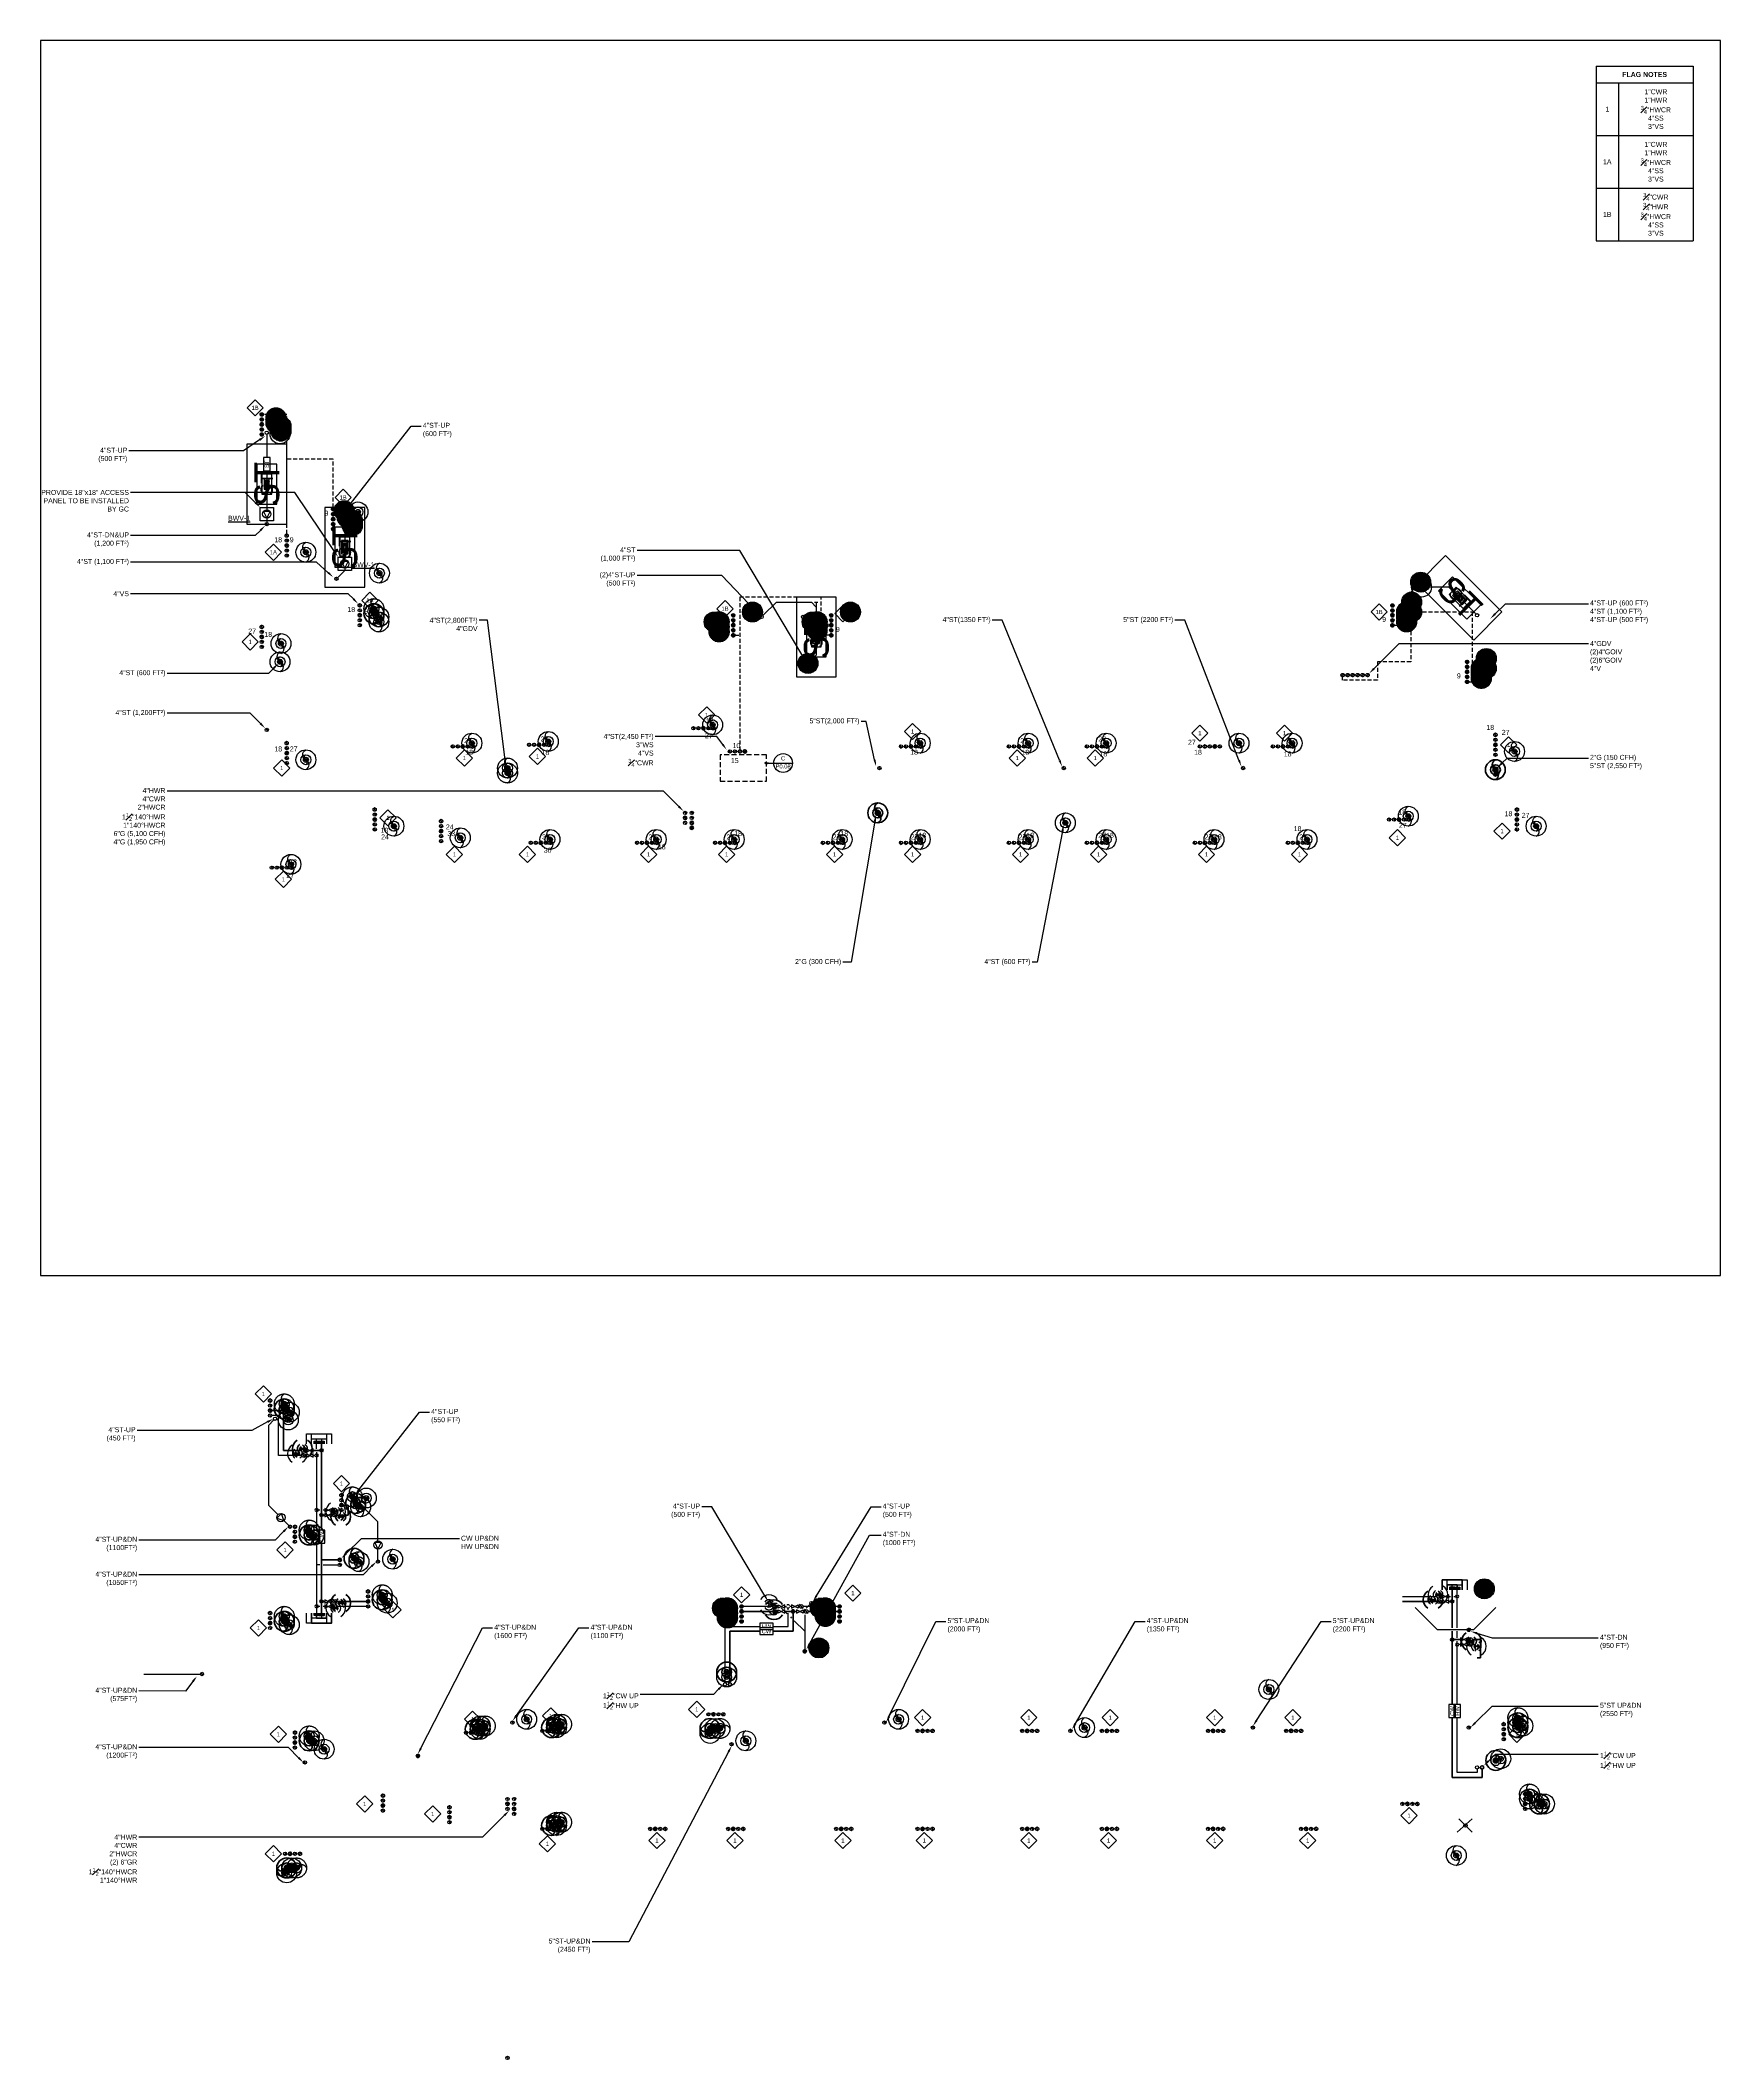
# Model space of a CAD drawing. Extents: x -3693 to 355, y -2748 to 2117.
import ezdxf
from ezdxf.enums import TextEntityAlignment as Align

# ---------------------------------------------------------------- set-up
doc = ezdxf.new("R2010")
doc.units = 0
doc.header["$LTSCALE"] = 48
doc.header["$MEASUREMENT"] = 0
doc.linetypes.add('HIDDEN', pattern=[0.375, 0.25, -0.125])
doc.linetypes.add('VENT', pattern=[0.3, 0.2, -0.1])
for name, color, linetype in [('0 @ 1 (1)', 7, 'Continuous'), ('0 @ 1 (2)', 7, 'Continuous'), ('0 @ 12', 7, 'Continuous'), ('0 @ 128', 7, 'Continuous'), ('0 @ 16', 7, 'Continuous'), ('0 @ 192', 7, 'Continuous'), ('0 @ 2', 7, 'Continuous'), ('0 @ 24', 7, 'Continuous'), ('0 @ 384', 7, 'Continuous'), ('0 @ 4', 7, 'Continuous'), ('0 @ 48', 7, 'Continuous'), ('0 @ 64', 7, 'Continuous'), ('0 @ 768', 7, 'Continuous'), ('0 @ 8', 7, 'Continuous'), ('0 @ 96', 7, 'Continuous'), ('G-ANNO-TEXT', 70, 'Continuous'), ('G-ANNO-TEXT @ 128', 70, 'Continuous'), ('P-14HW-N @ 128', 3, 'Continuous'), ('P-14HWC-N @ 128', 2, 'Continuous'), ('P-GOIV-N @ 128', 3, 'VENT'), ('P-GV-N', 5, 'VENT'), ('P-GV-N @ 1 (1)', 5, 'VENT'), ('P-GV-N @ 1 (2)', 5, 'VENT'), ('P-GV-N @ 12', 5, 'VENT'), ('P-GV-N @ 128', 5, 'VENT'), ('P-GV-N @ 16', 5, 'VENT'), ('P-GV-N @ 192', 5, 'VENT'), ('P-GV-N @ 2', 5, 'VENT'), ('P-GV-N @ 24', 5, 'VENT'), ('P-GV-N @ 384', 5, 'VENT'), ('P-GV-N @ 4', 5, 'VENT'), ('P-GV-N @ 48', 5, 'VENT'), ('P-GV-N @ 64', 5, 'VENT'), ('P-GV-N @ 768', 5, 'VENT'), ('P-GV-N @ 8', 5, 'VENT'), ('P-GV-N @ 96', 5, 'VENT'), ('P-HW-N', 1, 'Continuous'), ('P-HW-N @ 1 (1)', 1, 'Continuous'), ('P-HW-N @ 1 (2)', 1, 'Continuous'), ('P-HW-N @ 12', 1, 'Continuous'), ('P-HW-N @ 128', 1, 'Continuous'), ('P-HW-N @ 16', 1, 'Continuous'), ('P-HW-N @ 192', 1, 'Continuous'), ('P-HW-N @ 2', 1, 'Continuous'), ('P-HW-N @ 24', 1, 'Continuous'), ('P-HW-N @ 384', 1, 'Continuous'), ('P-HW-N @ 4', 1, 'Continuous'), ('P-HW-N @ 48', 1, 'Continuous'), ('P-HW-N @ 64', 1, 'Continuous'), ('P-HW-N @ 768', 1, 'Continuous'), ('P-HW-N @ 8', 1, 'Continuous'), ('P-HW-N @ 96', 1, 'Continuous'), ('P-HWC-N', 2, 'Continuous'), ('P-HWC-N @ 1 (1)', 2, 'Continuous'), ('P-HWC-N @ 1 (2)', 2, 'Continuous'), ('P-HWC-N @ 12', 2, 'Continuous'), ('P-HWC-N @ 128', 2, 'Continuous'), ('P-HWC-N @ 16', 2, 'Continuous'), ('P-HWC-N @ 192', 2, 'Continuous'), ('P-HWC-N @ 2', 2, 'Continuous'), ('P-HWC-N @ 24', 2, 'Continuous'), ('P-HWC-N @ 384', 2, 'Continuous'), ('P-HWC-N @ 4', 2, 'Continuous'), ('P-HWC-N @ 48', 2, 'Continuous'), ('P-HWC-N @ 64', 2, 'Continuous'), ('P-HWC-N @ 768', 2, 'Continuous'), ('P-HWC-N @ 8', 2, 'Continuous'), ('P-HWC-N @ 96', 2, 'Continuous'), ('P-OFD-N @ 128', 2, 'Continuous'), ('P-SAN-N', 6, 'Continuous'), ('P-SAN-N @ 1 (1)', 6, 'Continuous'), ('P-SAN-N @ 1 (2)', 6, 'Continuous'), ('P-SAN-N @ 12', 6, 'Continuous'), ('P-SAN-N @ 128', 6, 'Continuous'), ('P-SAN-N @ 16', 6, 'Continuous'), ('P-SAN-N @ 192', 6, 'Continuous'), ('P-SAN-N @ 2', 6, 'Continuous'), ('P-SAN-N @ 24', 6, 'Continuous'), ('P-SAN-N @ 384', 6, 'Continuous'), ('P-SAN-N @ 4', 6, 'Continuous'), ('P-SAN-N @ 48', 6, 'Continuous'), ('P-SAN-N @ 64', 6, 'Continuous'), ('P-SAN-N @ 768', 6, 'Continuous'), ('P-SAN-N @ 8', 6, 'Continuous'), ('P-SAN-N @ 96', 6, 'Continuous'), ('P-SANV-N', 5, 'VENT'), ('P-SANV-N @ 1 (1)', 5, 'VENT'), ('P-SANV-N @ 1 (2)', 5, 'VENT'), ('P-SANV-N @ 12', 5, 'VENT'), ('P-SANV-N @ 128', 5, 'VENT'), ('P-SANV-N @ 16', 5, 'VENT'), ('P-SANV-N @ 192', 5, 'VENT'), ('P-SANV-N @ 2', 5, 'VENT'), ('P-SANV-N @ 24', 5, 'VENT'), ('P-SANV-N @ 384', 5, 'VENT'), ('P-SANV-N @ 4', 5, 'VENT'), ('P-SANV-N @ 48', 5, 'VENT'), ('P-SANV-N @ 64', 5, 'VENT'), ('P-SANV-N @ 768', 5, 'VENT'), ('P-SANV-N @ 8', 5, 'VENT'), ('P-SANV-N @ 96', 5, 'VENT'), ('P-STRM-N', 2, 'Continuous'), ('P-STRM-N @ 1 (1)', 2, 'Continuous'), ('P-STRM-N @ 1 (2)', 2, 'Continuous'), ('P-STRM-N @ 12', 2, 'Continuous'), ('P-STRM-N @ 128', 2, 'Continuous'), ('P-STRM-N @ 16', 2, 'Continuous'), ('P-STRM-N @ 192', 2, 'Continuous'), ('P-STRM-N @ 2', 2, 'Continuous'), ('P-STRM-N @ 24', 2, 'Continuous'), ('P-STRM-N @ 384', 2, 'Continuous'), ('P-STRM-N @ 4', 2, 'Continuous'), ('P-STRM-N @ 48', 2, 'Continuous'), ('P-STRM-N @ 64', 2, 'Continuous'), ('P-STRM-N @ 768', 2, 'Continuous'), ('P-STRM-N @ 8', 2, 'Continuous'), ('P-STRM-N @ 96', 2, 'Continuous')]:
    doc.layers.add(name, color=color, linetype=linetype)
for name, color, linetype, lineweight in [('P-CW-N', 4, 'Continuous', 60), ('P-CW-N @ 1 (1)', 4, 'Continuous', 60), ('P-CW-N @ 1 (2)', 4, 'Continuous', 60), ('P-CW-N @ 12', 4, 'Continuous', 60), ('P-CW-N @ 128', 4, 'Continuous', 60), ('P-CW-N @ 16', 4, 'Continuous', 60), ('P-CW-N @ 192', 4, 'Continuous', 60), ('P-CW-N @ 2', 4, 'Continuous', 60), ('P-CW-N @ 24', 4, 'Continuous', 60), ('P-CW-N @ 384', 4, 'Continuous', 60), ('P-CW-N @ 4', 4, 'Continuous', 60), ('P-CW-N @ 48', 4, 'Continuous', 60), ('P-CW-N @ 64', 4, 'Continuous', 60), ('P-CW-N @ 768', 4, 'Continuous', 60), ('P-CW-N @ 8', 4, 'Continuous', 60), ('P-CW-N @ 96', 4, 'Continuous', 60), ('P-GAS-N', 3, 'Continuous', 60), ('P-GAS-N @ 1 (1)', 3, 'Continuous', 60), ('P-GAS-N @ 1 (2)', 3, 'Continuous', 60), ('P-GAS-N @ 12', 3, 'Continuous', 60), ('P-GAS-N @ 128', 3, 'Continuous', 60), ('P-GAS-N @ 16', 3, 'Continuous', 60), ('P-GAS-N @ 192', 3, 'Continuous', 60), ('P-GAS-N @ 2', 3, 'Continuous', 60), ('P-GAS-N @ 24', 3, 'Continuous', 60), ('P-GAS-N @ 384', 3, 'Continuous', 60), ('P-GAS-N @ 4', 3, 'Continuous', 60), ('P-GAS-N @ 48', 3, 'Continuous', 60), ('P-GAS-N @ 64', 3, 'Continuous', 60), ('P-GAS-N @ 768', 3, 'Continuous', 60), ('P-GAS-N @ 8', 3, 'Continuous', 60), ('P-GAS-N @ 96', 3, 'Continuous', 60)]:
    doc.layers.add(name, color=color, linetype=linetype, lineweight=lineweight)
doc.layers.add('P-SAN-DFU', color=7, linetype='Continuous', plot=False)
doc.styles.add('Arial', font='arial.ttf')
doc.styles.add('Arial Bold', font='arialbd.ttf')

# ---------------------------------------------------------------- blocks, each defined once
blk = doc.blocks.new('*U9')
blk.add_lwpolyline([(0, 0.0311, 0.634258), (0, 0, -0.634258), (0, -0.0311)], format="xyb")
blk.add_circle((0, 0), 0.0312)
blk = doc.blocks.new('*U714')
at = {"layer": 'P-STRM-N @ 1 (1)', "rotation": 180}
blk.add_blockref('*U9', (-282.2, -2256.3), dxfattribs=at)
at = {"layer": 'P-STRM-N @ 1 (2)', "rotation": 180}
blk.add_blockref('*U9', (-282.2, -2256.3), dxfattribs=at)
at = {"layer": 'P-STRM-N @ 12', "xscale": 12, "yscale": 12, "zscale": 12, "rotation": 180}
blk.add_blockref('*U9', (-282.2, -2256.3), dxfattribs=at)
at = {"layer": 'P-STRM-N @ 128', "xscale": 128, "yscale": 128, "zscale": 128, "rotation": 180}
blk.add_blockref('*U9', (-260, -2184.3), dxfattribs=at)
at = {"layer": 'P-STRM-N @ 16', "xscale": 16, "yscale": 16, "zscale": 16, "rotation": 180}
blk.add_blockref('*U9', (-282.2, -2256.3), dxfattribs=at)
at = {"layer": 'P-STRM-N @ 192', "xscale": 192, "yscale": 192, "zscale": 192, "rotation": 180}
blk.add_blockref('*U9', (-282.2, -2256.3), dxfattribs=at)
at = {"layer": 'P-STRM-N @ 2', "xscale": 2, "yscale": 2, "zscale": 2, "rotation": 180}
blk.add_blockref('*U9', (-282.2, -2256.3), dxfattribs=at)
at = {"layer": 'P-STRM-N @ 24', "xscale": 24, "yscale": 24, "zscale": 24, "rotation": 180}
blk.add_blockref('*U9', (-282.2, -2256.3), dxfattribs=at)
at = {"layer": 'P-STRM-N @ 384', "xscale": 384, "yscale": 384, "zscale": 384, "rotation": 180}
blk.add_blockref('*U9', (-282.2, -2256.3), dxfattribs=at)
at = {"layer": 'P-STRM-N @ 4', "xscale": 4, "yscale": 4, "zscale": 4, "rotation": 180}
blk.add_blockref('*U9', (-282.2, -2256.3), dxfattribs=at)
at = {"layer": 'P-STRM-N @ 48', "xscale": 48, "yscale": 48, "zscale": 48, "rotation": 180}
blk.add_blockref('*U9', (-282.2, -2256.3), dxfattribs=at)
at = {"layer": 'P-STRM-N @ 64', "xscale": 64, "yscale": 64, "zscale": 64, "rotation": 180}
blk.add_blockref('*U9', (-282.2, -2256.3), dxfattribs=at)
at = {"layer": 'P-STRM-N @ 768', "xscale": 768, "yscale": 768, "zscale": 768, "rotation": 180}
blk.add_blockref('*U9', (-282.2, -2256.3), dxfattribs=at)
at = {"layer": 'P-STRM-N @ 8', "xscale": 8, "yscale": 8, "zscale": 8, "rotation": 180}
blk.add_blockref('*U9', (-282.2, -2256.3), dxfattribs=at)
at = {"layer": 'P-STRM-N @ 96', "xscale": 96, "yscale": 96, "zscale": 96, "rotation": 180}
blk.add_blockref('*U9', (-282.2, -2256.3), dxfattribs=at)
blk = doc.blocks.new('*U715')
at = {"layer": 'P-CW-N @ 1 (1)', "rotation": 180}
blk.add_blockref('*U9', (-3045.8, -1980.3), dxfattribs=at)
at = {"layer": 'P-CW-N @ 1 (2)', "rotation": 180}
blk.add_blockref('*U9', (-3045.8, -1980.3), dxfattribs=at)
at = {"layer": 'P-CW-N @ 12', "xscale": 12, "yscale": 12, "zscale": 12, "rotation": 180}
blk.add_blockref('*U9', (-3045.8, -1980.3), dxfattribs=at)
at = {"layer": 'P-CW-N @ 128', "xscale": 128, "yscale": 128, "zscale": 128, "rotation": 180}
blk.add_blockref('*U9', (-3080, -1984.3), dxfattribs=at)
at = {"layer": 'P-CW-N @ 16', "xscale": 16, "yscale": 16, "zscale": 16, "rotation": 180}
blk.add_blockref('*U9', (-3045.8, -1980.3), dxfattribs=at)
at = {"layer": 'P-CW-N @ 192', "xscale": 192, "yscale": 192, "zscale": 192, "rotation": 180}
blk.add_blockref('*U9', (-3045.8, -1980.3), dxfattribs=at)
at = {"layer": 'P-CW-N @ 2', "xscale": 2, "yscale": 2, "zscale": 2, "rotation": 180}
blk.add_blockref('*U9', (-3045.8, -1980.3), dxfattribs=at)
at = {"layer": 'P-CW-N @ 24', "xscale": 24, "yscale": 24, "zscale": 24, "rotation": 180}
blk.add_blockref('*U9', (-3045.8, -1980.3), dxfattribs=at)
at = {"layer": 'P-CW-N @ 384', "xscale": 384, "yscale": 384, "zscale": 384, "rotation": 180}
blk.add_blockref('*U9', (-3045.8, -1980.3), dxfattribs=at)
at = {"layer": 'P-CW-N @ 4', "xscale": 4, "yscale": 4, "zscale": 4, "rotation": 180}
blk.add_blockref('*U9', (-3045.8, -1980.3), dxfattribs=at)
at = {"layer": 'P-CW-N @ 48', "xscale": 48, "yscale": 48, "zscale": 48, "rotation": 180}
blk.add_blockref('*U9', (-3045.8, -1980.3), dxfattribs=at)
at = {"layer": 'P-CW-N @ 64', "xscale": 64, "yscale": 64, "zscale": 64, "rotation": 180}
blk.add_blockref('*U9', (-3045.8, -1980.3), dxfattribs=at)
at = {"layer": 'P-CW-N @ 768', "xscale": 768, "yscale": 768, "zscale": 768, "rotation": 180}
blk.add_blockref('*U9', (-3045.8, -1980.3), dxfattribs=at)
at = {"layer": 'P-CW-N @ 8', "xscale": 8, "yscale": 8, "zscale": 8, "rotation": 180}
blk.add_blockref('*U9', (-3045.8, -1980.3), dxfattribs=at)
at = {"layer": 'P-CW-N @ 96', "xscale": 96, "yscale": 96, "zscale": 96, "rotation": 180}
blk.add_blockref('*U9', (-3045.8, -1980.3), dxfattribs=at)
blk = doc.blocks.new('*U716')
at = {"layer": 'P-HW-N @ 1 (1)', "rotation": 180}
blk.add_blockref('*U9', (-3033.8, -1980.3), dxfattribs=at)
at = {"layer": 'P-HW-N @ 1 (2)', "rotation": 180}
blk.add_blockref('*U9', (-3033.8, -1980.3), dxfattribs=at)
at = {"layer": 'P-HW-N @ 12', "xscale": 12, "yscale": 12, "zscale": 12, "rotation": 180}
blk.add_blockref('*U9', (-3033.8, -1980.3), dxfattribs=at)
at = {"layer": 'P-HW-N @ 128', "xscale": 128, "yscale": 128, "zscale": 128, "rotation": 180}
blk.add_blockref('*U9', (-3080, -1996.3), dxfattribs=at)
at = {"layer": 'P-HW-N @ 16', "xscale": 16, "yscale": 16, "zscale": 16, "rotation": 180}
blk.add_blockref('*U9', (-3033.8, -1980.3), dxfattribs=at)
at = {"layer": 'P-HW-N @ 192', "xscale": 192, "yscale": 192, "zscale": 192, "rotation": 180}
blk.add_blockref('*U9', (-3033.8, -1980.3), dxfattribs=at)
at = {"layer": 'P-HW-N @ 2', "xscale": 2, "yscale": 2, "zscale": 2, "rotation": 180}
blk.add_blockref('*U9', (-3033.8, -1980.3), dxfattribs=at)
at = {"layer": 'P-HW-N @ 24', "xscale": 24, "yscale": 24, "zscale": 24, "rotation": 180}
blk.add_blockref('*U9', (-3033.8, -1980.3), dxfattribs=at)
at = {"layer": 'P-HW-N @ 384', "xscale": 384, "yscale": 384, "zscale": 384, "rotation": 180}
blk.add_blockref('*U9', (-3033.8, -1980.3), dxfattribs=at)
at = {"layer": 'P-HW-N @ 4', "xscale": 4, "yscale": 4, "zscale": 4, "rotation": 180}
blk.add_blockref('*U9', (-3033.8, -1980.3), dxfattribs=at)
at = {"layer": 'P-HW-N @ 48', "xscale": 48, "yscale": 48, "zscale": 48, "rotation": 180}
blk.add_blockref('*U9', (-3033.8, -1980.3), dxfattribs=at)
at = {"layer": 'P-HW-N @ 64', "xscale": 64, "yscale": 64, "zscale": 64, "rotation": 180}
blk.add_blockref('*U9', (-3033.8, -1980.3), dxfattribs=at)
at = {"layer": 'P-HW-N @ 768', "xscale": 768, "yscale": 768, "zscale": 768, "rotation": 180}
blk.add_blockref('*U9', (-3033.8, -1980.3), dxfattribs=at)
at = {"layer": 'P-HW-N @ 8', "xscale": 8, "yscale": 8, "zscale": 8, "rotation": 180}
blk.add_blockref('*U9', (-3033.8, -1980.3), dxfattribs=at)
at = {"layer": 'P-HW-N @ 96', "xscale": 96, "yscale": 96, "zscale": 96, "rotation": 180}
blk.add_blockref('*U9', (-3033.8, -1980.3), dxfattribs=at)
blk = doc.blocks.new('*U717')
at = {"layer": 'P-SAN-N @ 1 (1)', "rotation": 180}
blk.add_blockref('*U9', (-3045.8, -1980.3), dxfattribs=at)
at = {"layer": 'P-SAN-N @ 1 (2)', "rotation": 180}
blk.add_blockref('*U9', (-3045.8, -1980.3), dxfattribs=at)
at = {"layer": 'P-SAN-N @ 12', "xscale": 12, "yscale": 12, "zscale": 12, "rotation": 180}
blk.add_blockref('*U9', (-3045.8, -1980.3), dxfattribs=at)
at = {"layer": 'P-SAN-N @ 128', "xscale": 128, "yscale": 128, "zscale": 128, "rotation": 180}
blk.add_blockref('*U9', (-3080, -1972.3), dxfattribs=at)
at = {"layer": 'P-SAN-N @ 16', "xscale": 16, "yscale": 16, "zscale": 16, "rotation": 180}
blk.add_blockref('*U9', (-3045.8, -1980.3), dxfattribs=at)
at = {"layer": 'P-SAN-N @ 192', "xscale": 192, "yscale": 192, "zscale": 192, "rotation": 180}
blk.add_blockref('*U9', (-3045.8, -1980.3), dxfattribs=at)
at = {"layer": 'P-SAN-N @ 2', "xscale": 2, "yscale": 2, "zscale": 2, "rotation": 180}
blk.add_blockref('*U9', (-3045.8, -1980.3), dxfattribs=at)
at = {"layer": 'P-SAN-N @ 24', "xscale": 24, "yscale": 24, "zscale": 24, "rotation": 180}
blk.add_blockref('*U9', (-3045.8, -1980.3), dxfattribs=at)
at = {"layer": 'P-SAN-N @ 384', "xscale": 384, "yscale": 384, "zscale": 384, "rotation": 180}
blk.add_blockref('*U9', (-3045.8, -1980.3), dxfattribs=at)
at = {"layer": 'P-SAN-N @ 4', "xscale": 4, "yscale": 4, "zscale": 4, "rotation": 180}
blk.add_blockref('*U9', (-3045.8, -1980.3), dxfattribs=at)
at = {"layer": 'P-SAN-N @ 48', "xscale": 48, "yscale": 48, "zscale": 48, "rotation": 180}
blk.add_blockref('*U9', (-3045.8, -1980.3), dxfattribs=at)
at = {"layer": 'P-SAN-N @ 64', "xscale": 64, "yscale": 64, "zscale": 64, "rotation": 180}
blk.add_blockref('*U9', (-3045.8, -1980.3), dxfattribs=at)
at = {"layer": 'P-SAN-N @ 768', "xscale": 768, "yscale": 768, "zscale": 768, "rotation": 180}
blk.add_blockref('*U9', (-3045.8, -1980.3), dxfattribs=at)
at = {"layer": 'P-SAN-N @ 8', "xscale": 8, "yscale": 8, "zscale": 8, "rotation": 180}
blk.add_blockref('*U9', (-3045.8, -1980.3), dxfattribs=at)
at = {"layer": 'P-SAN-N @ 96', "xscale": 96, "yscale": 96, "zscale": 96, "rotation": 180}
blk.add_blockref('*U9', (-3045.8, -1980.3), dxfattribs=at)
blk = doc.blocks.new('*U718')
at = {"layer": 'P-SANV-N @ 1 (1)', "rotation": 180}
blk.add_blockref('*U9', (-3045.8, -1968.3), dxfattribs=at)
at = {"layer": 'P-SANV-N @ 1 (2)', "rotation": 180}
blk.add_blockref('*U9', (-3045.8, -1968.3), dxfattribs=at)
at = {"layer": 'P-SANV-N @ 12', "xscale": 12, "yscale": 12, "zscale": 12, "rotation": 180}
blk.add_blockref('*U9', (-3045.8, -1968.3), dxfattribs=at)
at = {"layer": 'P-SANV-N @ 128', "xscale": 128, "yscale": 128, "zscale": 128, "rotation": 180}
blk.add_blockref('*U9', (-3080, -1960.3), dxfattribs=at)
at = {"layer": 'P-SANV-N @ 16', "xscale": 16, "yscale": 16, "zscale": 16, "rotation": 180}
blk.add_blockref('*U9', (-3045.8, -1968.3), dxfattribs=at)
at = {"layer": 'P-SANV-N @ 192', "xscale": 192, "yscale": 192, "zscale": 192, "rotation": 180}
blk.add_blockref('*U9', (-3045.8, -1968.3), dxfattribs=at)
at = {"layer": 'P-SANV-N @ 2', "xscale": 2, "yscale": 2, "zscale": 2, "rotation": 180}
blk.add_blockref('*U9', (-3045.8, -1968.3), dxfattribs=at)
at = {"layer": 'P-SANV-N @ 24', "xscale": 24, "yscale": 24, "zscale": 24, "rotation": 180}
blk.add_blockref('*U9', (-3045.8, -1968.3), dxfattribs=at)
at = {"layer": 'P-SANV-N @ 384', "xscale": 384, "yscale": 384, "zscale": 384, "rotation": 180}
blk.add_blockref('*U9', (-3045.8, -1968.3), dxfattribs=at)
at = {"layer": 'P-SANV-N @ 4', "xscale": 4, "yscale": 4, "zscale": 4, "rotation": 180}
blk.add_blockref('*U9', (-3045.8, -1968.3), dxfattribs=at)
at = {"layer": 'P-SANV-N @ 48', "xscale": 48, "yscale": 48, "zscale": 48, "rotation": 180}
blk.add_blockref('*U9', (-3045.8, -1968.3), dxfattribs=at)
at = {"layer": 'P-SANV-N @ 64', "xscale": 64, "yscale": 64, "zscale": 64, "rotation": 180}
blk.add_blockref('*U9', (-3045.8, -1968.3), dxfattribs=at)
at = {"layer": 'P-SANV-N @ 768', "xscale": 768, "yscale": 768, "zscale": 768, "rotation": 180}
blk.add_blockref('*U9', (-3045.8, -1968.3), dxfattribs=at)
at = {"layer": 'P-SANV-N @ 8', "xscale": 8, "yscale": 8, "zscale": 8, "rotation": 180}
blk.add_blockref('*U9', (-3045.8, -1968.3), dxfattribs=at)
at = {"layer": 'P-SANV-N @ 96', "xscale": 96, "yscale": 96, "zscale": 96, "rotation": 180}
blk.add_blockref('*U9', (-3045.8, -1968.3), dxfattribs=at)
blk = doc.blocks.new('DIAMOND TAG')
blk.add_lwpolyline([(0, -0.153), (0.153, 0), (0, 0.153), (-0.153, 0)], close=True)
at = {"style": 'Arial'}
blk.add_attdef('XXX', text='', height=0.0781, dxfattribs=at).set_placement((0, 0), align=Align.MIDDLE)
blk = doc.blocks.new('*U719')
at = {"layer": 'P-CW-N @ 1 (1)', "rotation": 89.99999999999999}
blk.add_blockref('*U9', (-3100, -2286.4), dxfattribs=at)
at = {"layer": 'P-CW-N @ 1 (2)', "rotation": 89.99999999999999}
blk.add_blockref('*U9', (-3100, -2286.4), dxfattribs=at)
at = {"layer": 'P-CW-N @ 12', "xscale": 12, "yscale": 12, "zscale": 12, "rotation": 89.99999999999999}
blk.add_blockref('*U9', (-3100, -2286.4), dxfattribs=at)
at = {"layer": 'P-CW-N @ 128', "xscale": 128, "yscale": 128, "zscale": 128, "rotation": 89.99999999999999}
blk.add_blockref('*U9', (-3092, -2252.3), dxfattribs=at)
at = {"layer": 'P-CW-N @ 16', "xscale": 16, "yscale": 16, "zscale": 16, "rotation": 89.99999999999999}
blk.add_blockref('*U9', (-3100, -2286.4), dxfattribs=at)
at = {"layer": 'P-CW-N @ 192', "xscale": 192, "yscale": 192, "zscale": 192, "rotation": 89.99999999999999}
blk.add_blockref('*U9', (-3100, -2286.4), dxfattribs=at)
at = {"layer": 'P-CW-N @ 2', "xscale": 2, "yscale": 2, "zscale": 2, "rotation": 89.99999999999999}
blk.add_blockref('*U9', (-3100, -2286.4), dxfattribs=at)
at = {"layer": 'P-CW-N @ 24', "xscale": 24, "yscale": 24, "zscale": 24, "rotation": 89.99999999999999}
blk.add_blockref('*U9', (-3100, -2286.4), dxfattribs=at)
at = {"layer": 'P-CW-N @ 384', "xscale": 384, "yscale": 384, "zscale": 384, "rotation": 89.99999999999999}
blk.add_blockref('*U9', (-3100, -2286.4), dxfattribs=at)
at = {"layer": 'P-CW-N @ 4', "xscale": 4, "yscale": 4, "zscale": 4, "rotation": 89.99999999999999}
blk.add_blockref('*U9', (-3100, -2286.4), dxfattribs=at)
at = {"layer": 'P-CW-N @ 48', "xscale": 48, "yscale": 48, "zscale": 48, "rotation": 89.99999999999999}
blk.add_blockref('*U9', (-3100, -2286.4), dxfattribs=at)
at = {"layer": 'P-CW-N @ 64', "xscale": 64, "yscale": 64, "zscale": 64, "rotation": 89.99999999999999}
blk.add_blockref('*U9', (-3100, -2286.4), dxfattribs=at)
at = {"layer": 'P-CW-N @ 768', "xscale": 768, "yscale": 768, "zscale": 768, "rotation": 89.99999999999999}
blk.add_blockref('*U9', (-3100, -2286.4), dxfattribs=at)
at = {"layer": 'P-CW-N @ 8', "xscale": 8, "yscale": 8, "zscale": 8, "rotation": 89.99999999999999}
blk.add_blockref('*U9', (-3100, -2286.4), dxfattribs=at)
at = {"layer": 'P-CW-N @ 96', "xscale": 96, "yscale": 96, "zscale": 96, "rotation": 89.99999999999999}
blk.add_blockref('*U9', (-3100, -2286.4), dxfattribs=at)
blk = doc.blocks.new('*U720')
at = {"layer": 'P-HW-N @ 1 (1)', "rotation": 89.99999999999999}
blk.add_blockref('*U9', (-3100, -2298.4), dxfattribs=at)
at = {"layer": 'P-HW-N @ 1 (2)', "rotation": 89.99999999999999}
blk.add_blockref('*U9', (-3100, -2298.4), dxfattribs=at)
at = {"layer": 'P-HW-N @ 12', "xscale": 12, "yscale": 12, "zscale": 12, "rotation": 89.99999999999999}
blk.add_blockref('*U9', (-3100, -2298.4), dxfattribs=at)
at = {"layer": 'P-HW-N @ 128', "xscale": 128, "yscale": 128, "zscale": 128, "rotation": 89.99999999999999}
blk.add_blockref('*U9', (-3104, -2252.3), dxfattribs=at)
at = {"layer": 'P-HW-N @ 16', "xscale": 16, "yscale": 16, "zscale": 16, "rotation": 89.99999999999999}
blk.add_blockref('*U9', (-3100, -2298.4), dxfattribs=at)
at = {"layer": 'P-HW-N @ 192', "xscale": 192, "yscale": 192, "zscale": 192, "rotation": 89.99999999999999}
blk.add_blockref('*U9', (-3100, -2298.4), dxfattribs=at)
at = {"layer": 'P-HW-N @ 2', "xscale": 2, "yscale": 2, "zscale": 2, "rotation": 89.99999999999999}
blk.add_blockref('*U9', (-3100, -2298.4), dxfattribs=at)
at = {"layer": 'P-HW-N @ 24', "xscale": 24, "yscale": 24, "zscale": 24, "rotation": 89.99999999999999}
blk.add_blockref('*U9', (-3100, -2298.4), dxfattribs=at)
at = {"layer": 'P-HW-N @ 384', "xscale": 384, "yscale": 384, "zscale": 384, "rotation": 89.99999999999999}
blk.add_blockref('*U9', (-3100, -2298.4), dxfattribs=at)
at = {"layer": 'P-HW-N @ 4', "xscale": 4, "yscale": 4, "zscale": 4, "rotation": 89.99999999999999}
blk.add_blockref('*U9', (-3100, -2298.4), dxfattribs=at)
at = {"layer": 'P-HW-N @ 48', "xscale": 48, "yscale": 48, "zscale": 48, "rotation": 89.99999999999999}
blk.add_blockref('*U9', (-3100, -2298.4), dxfattribs=at)
at = {"layer": 'P-HW-N @ 64', "xscale": 64, "yscale": 64, "zscale": 64, "rotation": 89.99999999999999}
blk.add_blockref('*U9', (-3100, -2298.4), dxfattribs=at)
at = {"layer": 'P-HW-N @ 768', "xscale": 768, "yscale": 768, "zscale": 768, "rotation": 89.99999999999999}
blk.add_blockref('*U9', (-3100, -2298.4), dxfattribs=at)
at = {"layer": 'P-HW-N @ 8', "xscale": 8, "yscale": 8, "zscale": 8, "rotation": 89.99999999999999}
blk.add_blockref('*U9', (-3100, -2298.4), dxfattribs=at)
at = {"layer": 'P-HW-N @ 96', "xscale": 96, "yscale": 96, "zscale": 96, "rotation": 89.99999999999999}
blk.add_blockref('*U9', (-3100, -2298.4), dxfattribs=at)
blk = doc.blocks.new('*U721')
at = {"layer": 'P-SAN-N @ 1 (1)', "rotation": 89.99999999999999}
blk.add_blockref('*U9', (-3088, -2286.4), dxfattribs=at)
at = {"layer": 'P-SAN-N @ 1 (2)', "rotation": 89.99999999999999}
blk.add_blockref('*U9', (-3088, -2286.4), dxfattribs=at)
at = {"layer": 'P-SAN-N @ 12', "xscale": 12, "yscale": 12, "zscale": 12, "rotation": 89.99999999999999}
blk.add_blockref('*U9', (-3088, -2286.4), dxfattribs=at)
at = {"layer": 'P-SAN-N @ 128', "xscale": 128, "yscale": 128, "zscale": 128, "rotation": 89.99999999999999}
blk.add_blockref('*U9', (-3080, -2252.3), dxfattribs=at)
at = {"layer": 'P-SAN-N @ 16', "xscale": 16, "yscale": 16, "zscale": 16, "rotation": 89.99999999999999}
blk.add_blockref('*U9', (-3088, -2286.4), dxfattribs=at)
at = {"layer": 'P-SAN-N @ 192', "xscale": 192, "yscale": 192, "zscale": 192, "rotation": 89.99999999999999}
blk.add_blockref('*U9', (-3088, -2286.4), dxfattribs=at)
at = {"layer": 'P-SAN-N @ 2', "xscale": 2, "yscale": 2, "zscale": 2, "rotation": 89.99999999999999}
blk.add_blockref('*U9', (-3088, -2286.4), dxfattribs=at)
at = {"layer": 'P-SAN-N @ 24', "xscale": 24, "yscale": 24, "zscale": 24, "rotation": 89.99999999999999}
blk.add_blockref('*U9', (-3088, -2286.4), dxfattribs=at)
at = {"layer": 'P-SAN-N @ 384', "xscale": 384, "yscale": 384, "zscale": 384, "rotation": 89.99999999999999}
blk.add_blockref('*U9', (-3088, -2286.4), dxfattribs=at)
at = {"layer": 'P-SAN-N @ 4', "xscale": 4, "yscale": 4, "zscale": 4, "rotation": 89.99999999999999}
blk.add_blockref('*U9', (-3088, -2286.4), dxfattribs=at)
at = {"layer": 'P-SAN-N @ 48', "xscale": 48, "yscale": 48, "zscale": 48, "rotation": 89.99999999999999}
blk.add_blockref('*U9', (-3088, -2286.4), dxfattribs=at)
at = {"layer": 'P-SAN-N @ 64', "xscale": 64, "yscale": 64, "zscale": 64, "rotation": 89.99999999999999}
blk.add_blockref('*U9', (-3088, -2286.4), dxfattribs=at)
at = {"layer": 'P-SAN-N @ 768', "xscale": 768, "yscale": 768, "zscale": 768, "rotation": 89.99999999999999}
blk.add_blockref('*U9', (-3088, -2286.4), dxfattribs=at)
at = {"layer": 'P-SAN-N @ 8', "xscale": 8, "yscale": 8, "zscale": 8, "rotation": 89.99999999999999}
blk.add_blockref('*U9', (-3088, -2286.4), dxfattribs=at)
at = {"layer": 'P-SAN-N @ 96', "xscale": 96, "yscale": 96, "zscale": 96, "rotation": 89.99999999999999}
blk.add_blockref('*U9', (-3088, -2286.4), dxfattribs=at)
blk = doc.blocks.new('*U722')
at = {"layer": 'P-SANV-N @ 1 (1)', "rotation": 89.99999999999999}
blk.add_blockref('*U9', (-3076, -2286.4), dxfattribs=at)
at = {"layer": 'P-SANV-N @ 1 (2)', "rotation": 89.99999999999999}
blk.add_blockref('*U9', (-3076, -2286.4), dxfattribs=at)
at = {"layer": 'P-SANV-N @ 12', "xscale": 12, "yscale": 12, "zscale": 12, "rotation": 89.99999999999999}
blk.add_blockref('*U9', (-3076, -2286.4), dxfattribs=at)
at = {"layer": 'P-SANV-N @ 128', "xscale": 128, "yscale": 128, "zscale": 128, "rotation": 89.99999999999999}
blk.add_blockref('*U9', (-3068, -2252.3), dxfattribs=at)
at = {"layer": 'P-SANV-N @ 16', "xscale": 16, "yscale": 16, "zscale": 16, "rotation": 89.99999999999999}
blk.add_blockref('*U9', (-3076, -2286.4), dxfattribs=at)
at = {"layer": 'P-SANV-N @ 192', "xscale": 192, "yscale": 192, "zscale": 192, "rotation": 89.99999999999999}
blk.add_blockref('*U9', (-3076, -2286.4), dxfattribs=at)
at = {"layer": 'P-SANV-N @ 2', "xscale": 2, "yscale": 2, "zscale": 2, "rotation": 89.99999999999999}
blk.add_blockref('*U9', (-3076, -2286.4), dxfattribs=at)
at = {"layer": 'P-SANV-N @ 24', "xscale": 24, "yscale": 24, "zscale": 24, "rotation": 89.99999999999999}
blk.add_blockref('*U9', (-3076, -2286.4), dxfattribs=at)
at = {"layer": 'P-SANV-N @ 384', "xscale": 384, "yscale": 384, "zscale": 384, "rotation": 89.99999999999999}
blk.add_blockref('*U9', (-3076, -2286.4), dxfattribs=at)
at = {"layer": 'P-SANV-N @ 4', "xscale": 4, "yscale": 4, "zscale": 4, "rotation": 89.99999999999999}
blk.add_blockref('*U9', (-3076, -2286.4), dxfattribs=at)
at = {"layer": 'P-SANV-N @ 48', "xscale": 48, "yscale": 48, "zscale": 48, "rotation": 89.99999999999999}
blk.add_blockref('*U9', (-3076, -2286.4), dxfattribs=at)
at = {"layer": 'P-SANV-N @ 64', "xscale": 64, "yscale": 64, "zscale": 64, "rotation": 89.99999999999999}
blk.add_blockref('*U9', (-3076, -2286.4), dxfattribs=at)
at = {"layer": 'P-SANV-N @ 768', "xscale": 768, "yscale": 768, "zscale": 768, "rotation": 89.99999999999999}
blk.add_blockref('*U9', (-3076, -2286.4), dxfattribs=at)
at = {"layer": 'P-SANV-N @ 8', "xscale": 8, "yscale": 8, "zscale": 8, "rotation": 89.99999999999999}
blk.add_blockref('*U9', (-3076, -2286.4), dxfattribs=at)
at = {"layer": 'P-SANV-N @ 96', "xscale": 96, "yscale": 96, "zscale": 96, "rotation": 89.99999999999999}
blk.add_blockref('*U9', (-3076, -2286.4), dxfattribs=at)
blk = doc.blocks.new('*U723')
at = {"layer": 'P-CW-N @ 1 (1)', "rotation": 180}
blk.add_blockref('*U9', (-3105.8, -1692.3), dxfattribs=at)
at = {"layer": 'P-CW-N @ 1 (2)', "rotation": 180}
blk.add_blockref('*U9', (-3105.8, -1692.3), dxfattribs=at)
at = {"layer": 'P-CW-N @ 12', "xscale": 12, "yscale": 12, "zscale": 12, "rotation": 180}
blk.add_blockref('*U9', (-3105.8, -1692.3), dxfattribs=at)
at = {"layer": 'P-CW-N @ 128', "xscale": 128, "yscale": 128, "zscale": 128, "rotation": 180}
blk.add_blockref('*U9', (-3140, -1696.3), dxfattribs=at)
at = {"layer": 'P-CW-N @ 16', "xscale": 16, "yscale": 16, "zscale": 16, "rotation": 180}
blk.add_blockref('*U9', (-3105.8, -1692.3), dxfattribs=at)
at = {"layer": 'P-CW-N @ 192', "xscale": 192, "yscale": 192, "zscale": 192, "rotation": 180}
blk.add_blockref('*U9', (-3105.8, -1692.3), dxfattribs=at)
at = {"layer": 'P-CW-N @ 2', "xscale": 2, "yscale": 2, "zscale": 2, "rotation": 180}
blk.add_blockref('*U9', (-3105.8, -1692.3), dxfattribs=at)
at = {"layer": 'P-CW-N @ 24', "xscale": 24, "yscale": 24, "zscale": 24, "rotation": 180}
blk.add_blockref('*U9', (-3105.8, -1692.3), dxfattribs=at)
at = {"layer": 'P-CW-N @ 384', "xscale": 384, "yscale": 384, "zscale": 384, "rotation": 180}
blk.add_blockref('*U9', (-3105.8, -1692.3), dxfattribs=at)
at = {"layer": 'P-CW-N @ 4', "xscale": 4, "yscale": 4, "zscale": 4, "rotation": 180}
blk.add_blockref('*U9', (-3105.8, -1692.3), dxfattribs=at)
at = {"layer": 'P-CW-N @ 48', "xscale": 48, "yscale": 48, "zscale": 48, "rotation": 180}
blk.add_blockref('*U9', (-3105.8, -1692.3), dxfattribs=at)
at = {"layer": 'P-CW-N @ 64', "xscale": 64, "yscale": 64, "zscale": 64, "rotation": 180}
blk.add_blockref('*U9', (-3105.8, -1692.3), dxfattribs=at)
at = {"layer": 'P-CW-N @ 768', "xscale": 768, "yscale": 768, "zscale": 768, "rotation": 180}
blk.add_blockref('*U9', (-3105.8, -1692.3), dxfattribs=at)
at = {"layer": 'P-CW-N @ 8', "xscale": 8, "yscale": 8, "zscale": 8, "rotation": 180}
blk.add_blockref('*U9', (-3105.8, -1692.3), dxfattribs=at)
at = {"layer": 'P-CW-N @ 96', "xscale": 96, "yscale": 96, "zscale": 96, "rotation": 180}
blk.add_blockref('*U9', (-3105.8, -1692.3), dxfattribs=at)
blk = doc.blocks.new('*U724')
at = {"layer": 'P-HW-N @ 1 (1)', "rotation": 180}
blk.add_blockref('*U9', (-3093.8, -1700.3), dxfattribs=at)
at = {"layer": 'P-HW-N @ 1 (2)', "rotation": 180}
blk.add_blockref('*U9', (-3093.8, -1700.3), dxfattribs=at)
at = {"layer": 'P-HW-N @ 12', "xscale": 12, "yscale": 12, "zscale": 12, "rotation": 180}
blk.add_blockref('*U9', (-3093.8, -1700.3), dxfattribs=at)
at = {"layer": 'P-HW-N @ 128', "xscale": 128, "yscale": 128, "zscale": 128, "rotation": 180}
blk.add_blockref('*U9', (-3140, -1708.3), dxfattribs=at)
at = {"layer": 'P-HW-N @ 16', "xscale": 16, "yscale": 16, "zscale": 16, "rotation": 180}
blk.add_blockref('*U9', (-3093.8, -1700.3), dxfattribs=at)
at = {"layer": 'P-HW-N @ 192', "xscale": 192, "yscale": 192, "zscale": 192, "rotation": 180}
blk.add_blockref('*U9', (-3093.8, -1700.3), dxfattribs=at)
at = {"layer": 'P-HW-N @ 2', "xscale": 2, "yscale": 2, "zscale": 2, "rotation": 180}
blk.add_blockref('*U9', (-3093.8, -1700.3), dxfattribs=at)
at = {"layer": 'P-HW-N @ 24', "xscale": 24, "yscale": 24, "zscale": 24, "rotation": 180}
blk.add_blockref('*U9', (-3093.8, -1700.3), dxfattribs=at)
at = {"layer": 'P-HW-N @ 384', "xscale": 384, "yscale": 384, "zscale": 384, "rotation": 180}
blk.add_blockref('*U9', (-3093.8, -1700.3), dxfattribs=at)
at = {"layer": 'P-HW-N @ 4', "xscale": 4, "yscale": 4, "zscale": 4, "rotation": 180}
blk.add_blockref('*U9', (-3093.8, -1700.3), dxfattribs=at)
at = {"layer": 'P-HW-N @ 48', "xscale": 48, "yscale": 48, "zscale": 48, "rotation": 180}
blk.add_blockref('*U9', (-3093.8, -1700.3), dxfattribs=at)
at = {"layer": 'P-HW-N @ 64', "xscale": 64, "yscale": 64, "zscale": 64, "rotation": 180}
blk.add_blockref('*U9', (-3093.8, -1700.3), dxfattribs=at)
at = {"layer": 'P-HW-N @ 768', "xscale": 768, "yscale": 768, "zscale": 768, "rotation": 180}
blk.add_blockref('*U9', (-3093.8, -1700.3), dxfattribs=at)
at = {"layer": 'P-HW-N @ 8', "xscale": 8, "yscale": 8, "zscale": 8, "rotation": 180}
blk.add_blockref('*U9', (-3093.8, -1700.3), dxfattribs=at)
at = {"layer": 'P-HW-N @ 96', "xscale": 96, "yscale": 96, "zscale": 96, "rotation": 180}
blk.add_blockref('*U9', (-3093.8, -1700.3), dxfattribs=at)
blk = doc.blocks.new('*U725')
at = {"layer": 'P-SAN-N @ 1 (1)', "rotation": 180}
blk.add_blockref('*U9', (-3105.8, -1692.3), dxfattribs=at)
at = {"layer": 'P-SAN-N @ 1 (2)', "rotation": 180}
blk.add_blockref('*U9', (-3105.8, -1692.3), dxfattribs=at)
at = {"layer": 'P-SAN-N @ 12', "xscale": 12, "yscale": 12, "zscale": 12, "rotation": 180}
blk.add_blockref('*U9', (-3105.8, -1692.3), dxfattribs=at)
at = {"layer": 'P-SAN-N @ 128', "xscale": 128, "yscale": 128, "zscale": 128, "rotation": 180}
blk.add_blockref('*U9', (-3140, -1684.3), dxfattribs=at)
at = {"layer": 'P-SAN-N @ 16', "xscale": 16, "yscale": 16, "zscale": 16, "rotation": 180}
blk.add_blockref('*U9', (-3105.8, -1692.3), dxfattribs=at)
at = {"layer": 'P-SAN-N @ 192', "xscale": 192, "yscale": 192, "zscale": 192, "rotation": 180}
blk.add_blockref('*U9', (-3105.8, -1692.3), dxfattribs=at)
at = {"layer": 'P-SAN-N @ 2', "xscale": 2, "yscale": 2, "zscale": 2, "rotation": 180}
blk.add_blockref('*U9', (-3105.8, -1692.3), dxfattribs=at)
at = {"layer": 'P-SAN-N @ 24', "xscale": 24, "yscale": 24, "zscale": 24, "rotation": 180}
blk.add_blockref('*U9', (-3105.8, -1692.3), dxfattribs=at)
at = {"layer": 'P-SAN-N @ 384', "xscale": 384, "yscale": 384, "zscale": 384, "rotation": 180}
blk.add_blockref('*U9', (-3105.8, -1692.3), dxfattribs=at)
at = {"layer": 'P-SAN-N @ 4', "xscale": 4, "yscale": 4, "zscale": 4, "rotation": 180}
blk.add_blockref('*U9', (-3105.8, -1692.3), dxfattribs=at)
at = {"layer": 'P-SAN-N @ 48', "xscale": 48, "yscale": 48, "zscale": 48, "rotation": 180}
blk.add_blockref('*U9', (-3105.8, -1692.3), dxfattribs=at)
at = {"layer": 'P-SAN-N @ 64', "xscale": 64, "yscale": 64, "zscale": 64, "rotation": 180}
blk.add_blockref('*U9', (-3105.8, -1692.3), dxfattribs=at)
at = {"layer": 'P-SAN-N @ 768', "xscale": 768, "yscale": 768, "zscale": 768, "rotation": 180}
blk.add_blockref('*U9', (-3105.8, -1692.3), dxfattribs=at)
at = {"layer": 'P-SAN-N @ 8', "xscale": 8, "yscale": 8, "zscale": 8, "rotation": 180}
blk.add_blockref('*U9', (-3105.8, -1692.3), dxfattribs=at)
at = {"layer": 'P-SAN-N @ 96', "xscale": 96, "yscale": 96, "zscale": 96, "rotation": 180}
blk.add_blockref('*U9', (-3105.8, -1692.3), dxfattribs=at)
blk = doc.blocks.new('*U726')
at = {"layer": 'P-SANV-N @ 1 (1)', "rotation": 180}
blk.add_blockref('*U9', (-3105.8, -1680.3), dxfattribs=at)
at = {"layer": 'P-SANV-N @ 1 (2)', "rotation": 180}
blk.add_blockref('*U9', (-3105.8, -1680.3), dxfattribs=at)
at = {"layer": 'P-SANV-N @ 12', "xscale": 12, "yscale": 12, "zscale": 12, "rotation": 180}
blk.add_blockref('*U9', (-3105.8, -1680.3), dxfattribs=at)
at = {"layer": 'P-SANV-N @ 128', "xscale": 128, "yscale": 128, "zscale": 128, "rotation": 180}
blk.add_blockref('*U9', (-3140, -1672.3), dxfattribs=at)
at = {"layer": 'P-SANV-N @ 16', "xscale": 16, "yscale": 16, "zscale": 16, "rotation": 180}
blk.add_blockref('*U9', (-3105.8, -1680.3), dxfattribs=at)
at = {"layer": 'P-SANV-N @ 192', "xscale": 192, "yscale": 192, "zscale": 192, "rotation": 180}
blk.add_blockref('*U9', (-3105.8, -1680.3), dxfattribs=at)
at = {"layer": 'P-SANV-N @ 2', "xscale": 2, "yscale": 2, "zscale": 2, "rotation": 180}
blk.add_blockref('*U9', (-3105.8, -1680.3), dxfattribs=at)
at = {"layer": 'P-SANV-N @ 24', "xscale": 24, "yscale": 24, "zscale": 24, "rotation": 180}
blk.add_blockref('*U9', (-3105.8, -1680.3), dxfattribs=at)
at = {"layer": 'P-SANV-N @ 384', "xscale": 384, "yscale": 384, "zscale": 384, "rotation": 180}
blk.add_blockref('*U9', (-3105.8, -1680.3), dxfattribs=at)
at = {"layer": 'P-SANV-N @ 4', "xscale": 4, "yscale": 4, "zscale": 4, "rotation": 180}
blk.add_blockref('*U9', (-3105.8, -1680.3), dxfattribs=at)
at = {"layer": 'P-SANV-N @ 48', "xscale": 48, "yscale": 48, "zscale": 48, "rotation": 180}
blk.add_blockref('*U9', (-3105.8, -1680.3), dxfattribs=at)
at = {"layer": 'P-SANV-N @ 64', "xscale": 64, "yscale": 64, "zscale": 64, "rotation": 180}
blk.add_blockref('*U9', (-3105.8, -1680.3), dxfattribs=at)
at = {"layer": 'P-SANV-N @ 768', "xscale": 768, "yscale": 768, "zscale": 768, "rotation": 180}
blk.add_blockref('*U9', (-3105.8, -1680.3), dxfattribs=at)
at = {"layer": 'P-SANV-N @ 8', "xscale": 8, "yscale": 8, "zscale": 8, "rotation": 180}
blk.add_blockref('*U9', (-3105.8, -1680.3), dxfattribs=at)
at = {"layer": 'P-SANV-N @ 96', "xscale": 96, "yscale": 96, "zscale": 96, "rotation": 180}
blk.add_blockref('*U9', (-3105.8, -1680.3), dxfattribs=at)
blk = doc.blocks.new('*U727')
at = {"layer": 'P-CW-N @ 1 (1)', "rotation": 89.99999999999999}
blk.add_blockref('*U9', (-2080, -1950.4), dxfattribs=at)
at = {"layer": 'P-CW-N @ 1 (2)', "rotation": 89.99999999999999}
blk.add_blockref('*U9', (-2080, -1950.4), dxfattribs=at)
at = {"layer": 'P-CW-N @ 12', "xscale": 12, "yscale": 12, "zscale": 12, "rotation": 89.99999999999999}
blk.add_blockref('*U9', (-2080, -1950.4), dxfattribs=at)
at = {"layer": 'P-CW-N @ 128', "xscale": 128, "yscale": 128, "zscale": 128, "rotation": 89.99999999999999}
blk.add_blockref('*U9', (-2072, -1916.3), dxfattribs=at)
at = {"layer": 'P-CW-N @ 16', "xscale": 16, "yscale": 16, "zscale": 16, "rotation": 89.99999999999999}
blk.add_blockref('*U9', (-2080, -1950.4), dxfattribs=at)
at = {"layer": 'P-CW-N @ 192', "xscale": 192, "yscale": 192, "zscale": 192, "rotation": 89.99999999999999}
blk.add_blockref('*U9', (-2080, -1950.4), dxfattribs=at)
at = {"layer": 'P-CW-N @ 2', "xscale": 2, "yscale": 2, "zscale": 2, "rotation": 89.99999999999999}
blk.add_blockref('*U9', (-2080, -1950.4), dxfattribs=at)
at = {"layer": 'P-CW-N @ 24', "xscale": 24, "yscale": 24, "zscale": 24, "rotation": 89.99999999999999}
blk.add_blockref('*U9', (-2080, -1950.4), dxfattribs=at)
at = {"layer": 'P-CW-N @ 384', "xscale": 384, "yscale": 384, "zscale": 384, "rotation": 89.99999999999999}
blk.add_blockref('*U9', (-2080, -1950.4), dxfattribs=at)
at = {"layer": 'P-CW-N @ 4', "xscale": 4, "yscale": 4, "zscale": 4, "rotation": 89.99999999999999}
blk.add_blockref('*U9', (-2080, -1950.4), dxfattribs=at)
at = {"layer": 'P-CW-N @ 48', "xscale": 48, "yscale": 48, "zscale": 48, "rotation": 89.99999999999999}
blk.add_blockref('*U9', (-2080, -1950.4), dxfattribs=at)
at = {"layer": 'P-CW-N @ 64', "xscale": 64, "yscale": 64, "zscale": 64, "rotation": 89.99999999999999}
blk.add_blockref('*U9', (-2080, -1950.4), dxfattribs=at)
at = {"layer": 'P-CW-N @ 768', "xscale": 768, "yscale": 768, "zscale": 768, "rotation": 89.99999999999999}
blk.add_blockref('*U9', (-2080, -1950.4), dxfattribs=at)
at = {"layer": 'P-CW-N @ 8', "xscale": 8, "yscale": 8, "zscale": 8, "rotation": 89.99999999999999}
blk.add_blockref('*U9', (-2080, -1950.4), dxfattribs=at)
at = {"layer": 'P-CW-N @ 96', "xscale": 96, "yscale": 96, "zscale": 96, "rotation": 89.99999999999999}
blk.add_blockref('*U9', (-2080, -1950.4), dxfattribs=at)
blk = doc.blocks.new('*U728')
at = {"layer": 'P-HW-N @ 1 (1)', "rotation": 89.99999999999999}
blk.add_blockref('*U9', (-2080, -1962.4), dxfattribs=at)
at = {"layer": 'P-HW-N @ 1 (2)', "rotation": 89.99999999999999}
blk.add_blockref('*U9', (-2080, -1962.4), dxfattribs=at)
at = {"layer": 'P-HW-N @ 12', "xscale": 12, "yscale": 12, "zscale": 12, "rotation": 89.99999999999999}
blk.add_blockref('*U9', (-2080, -1962.4), dxfattribs=at)
at = {"layer": 'P-HW-N @ 128', "xscale": 128, "yscale": 128, "zscale": 128, "rotation": 89.99999999999999}
blk.add_blockref('*U9', (-2084, -1916.3), dxfattribs=at)
at = {"layer": 'P-HW-N @ 16', "xscale": 16, "yscale": 16, "zscale": 16, "rotation": 89.99999999999999}
blk.add_blockref('*U9', (-2080, -1962.4), dxfattribs=at)
at = {"layer": 'P-HW-N @ 192', "xscale": 192, "yscale": 192, "zscale": 192, "rotation": 89.99999999999999}
blk.add_blockref('*U9', (-2080, -1962.4), dxfattribs=at)
at = {"layer": 'P-HW-N @ 2', "xscale": 2, "yscale": 2, "zscale": 2, "rotation": 89.99999999999999}
blk.add_blockref('*U9', (-2080, -1962.4), dxfattribs=at)
at = {"layer": 'P-HW-N @ 24', "xscale": 24, "yscale": 24, "zscale": 24, "rotation": 89.99999999999999}
blk.add_blockref('*U9', (-2080, -1962.4), dxfattribs=at)
at = {"layer": 'P-HW-N @ 384', "xscale": 384, "yscale": 384, "zscale": 384, "rotation": 89.99999999999999}
blk.add_blockref('*U9', (-2080, -1962.4), dxfattribs=at)
at = {"layer": 'P-HW-N @ 4', "xscale": 4, "yscale": 4, "zscale": 4, "rotation": 89.99999999999999}
blk.add_blockref('*U9', (-2080, -1962.4), dxfattribs=at)
at = {"layer": 'P-HW-N @ 48', "xscale": 48, "yscale": 48, "zscale": 48, "rotation": 89.99999999999999}
blk.add_blockref('*U9', (-2080, -1962.4), dxfattribs=at)
at = {"layer": 'P-HW-N @ 64', "xscale": 64, "yscale": 64, "zscale": 64, "rotation": 89.99999999999999}
blk.add_blockref('*U9', (-2080, -1962.4), dxfattribs=at)
at = {"layer": 'P-HW-N @ 768', "xscale": 768, "yscale": 768, "zscale": 768, "rotation": 89.99999999999999}
blk.add_blockref('*U9', (-2080, -1962.4), dxfattribs=at)
at = {"layer": 'P-HW-N @ 8', "xscale": 8, "yscale": 8, "zscale": 8, "rotation": 89.99999999999999}
blk.add_blockref('*U9', (-2080, -1962.4), dxfattribs=at)
at = {"layer": 'P-HW-N @ 96', "xscale": 96, "yscale": 96, "zscale": 96, "rotation": 89.99999999999999}
blk.add_blockref('*U9', (-2080, -1962.4), dxfattribs=at)
blk = doc.blocks.new('*U729')
at = {"layer": 'P-SAN-N @ 1 (1)', "rotation": 89.99999999999999}
blk.add_blockref('*U9', (-2068, -1950.4), dxfattribs=at)
at = {"layer": 'P-SAN-N @ 1 (2)', "rotation": 89.99999999999999}
blk.add_blockref('*U9', (-2068, -1950.4), dxfattribs=at)
at = {"layer": 'P-SAN-N @ 12', "xscale": 12, "yscale": 12, "zscale": 12, "rotation": 89.99999999999999}
blk.add_blockref('*U9', (-2068, -1950.4), dxfattribs=at)
at = {"layer": 'P-SAN-N @ 128', "xscale": 128, "yscale": 128, "zscale": 128, "rotation": 89.99999999999999}
blk.add_blockref('*U9', (-2060, -1916.3), dxfattribs=at)
at = {"layer": 'P-SAN-N @ 16', "xscale": 16, "yscale": 16, "zscale": 16, "rotation": 89.99999999999999}
blk.add_blockref('*U9', (-2068, -1950.4), dxfattribs=at)
at = {"layer": 'P-SAN-N @ 192', "xscale": 192, "yscale": 192, "zscale": 192, "rotation": 89.99999999999999}
blk.add_blockref('*U9', (-2068, -1950.4), dxfattribs=at)
at = {"layer": 'P-SAN-N @ 2', "xscale": 2, "yscale": 2, "zscale": 2, "rotation": 89.99999999999999}
blk.add_blockref('*U9', (-2068, -1950.4), dxfattribs=at)
at = {"layer": 'P-SAN-N @ 24', "xscale": 24, "yscale": 24, "zscale": 24, "rotation": 89.99999999999999}
blk.add_blockref('*U9', (-2068, -1950.4), dxfattribs=at)
at = {"layer": 'P-SAN-N @ 384', "xscale": 384, "yscale": 384, "zscale": 384, "rotation": 89.99999999999999}
blk.add_blockref('*U9', (-2068, -1950.4), dxfattribs=at)
at = {"layer": 'P-SAN-N @ 4', "xscale": 4, "yscale": 4, "zscale": 4, "rotation": 89.99999999999999}
blk.add_blockref('*U9', (-2068, -1950.4), dxfattribs=at)
at = {"layer": 'P-SAN-N @ 48', "xscale": 48, "yscale": 48, "zscale": 48, "rotation": 89.99999999999999}
blk.add_blockref('*U9', (-2068, -1950.4), dxfattribs=at)
at = {"layer": 'P-SAN-N @ 64', "xscale": 64, "yscale": 64, "zscale": 64, "rotation": 89.99999999999999}
blk.add_blockref('*U9', (-2068, -1950.4), dxfattribs=at)
at = {"layer": 'P-SAN-N @ 768', "xscale": 768, "yscale": 768, "zscale": 768, "rotation": 89.99999999999999}
blk.add_blockref('*U9', (-2068, -1950.4), dxfattribs=at)
at = {"layer": 'P-SAN-N @ 8', "xscale": 8, "yscale": 8, "zscale": 8, "rotation": 89.99999999999999}
blk.add_blockref('*U9', (-2068, -1950.4), dxfattribs=at)
at = {"layer": 'P-SAN-N @ 96', "xscale": 96, "yscale": 96, "zscale": 96, "rotation": 89.99999999999999}
blk.add_blockref('*U9', (-2068, -1950.4), dxfattribs=at)
blk = doc.blocks.new('*U730')
at = {"layer": 'P-SANV-N @ 1 (1)', "rotation": 89.99999999999999}
blk.add_blockref('*U9', (-2056, -1950.4), dxfattribs=at)
at = {"layer": 'P-SANV-N @ 1 (2)', "rotation": 89.99999999999999}
blk.add_blockref('*U9', (-2056, -1950.4), dxfattribs=at)
at = {"layer": 'P-SANV-N @ 12', "xscale": 12, "yscale": 12, "zscale": 12, "rotation": 89.99999999999999}
blk.add_blockref('*U9', (-2056, -1950.4), dxfattribs=at)
at = {"layer": 'P-SANV-N @ 128', "xscale": 128, "yscale": 128, "zscale": 128, "rotation": 89.99999999999999}
blk.add_blockref('*U9', (-2048, -1916.3), dxfattribs=at)
at = {"layer": 'P-SANV-N @ 16', "xscale": 16, "yscale": 16, "zscale": 16, "rotation": 89.99999999999999}
blk.add_blockref('*U9', (-2056, -1950.4), dxfattribs=at)
at = {"layer": 'P-SANV-N @ 192', "xscale": 192, "yscale": 192, "zscale": 192, "rotation": 89.99999999999999}
blk.add_blockref('*U9', (-2056, -1950.4), dxfattribs=at)
at = {"layer": 'P-SANV-N @ 2', "xscale": 2, "yscale": 2, "zscale": 2, "rotation": 89.99999999999999}
blk.add_blockref('*U9', (-2056, -1950.4), dxfattribs=at)
at = {"layer": 'P-SANV-N @ 24', "xscale": 24, "yscale": 24, "zscale": 24, "rotation": 89.99999999999999}
blk.add_blockref('*U9', (-2056, -1950.4), dxfattribs=at)
at = {"layer": 'P-SANV-N @ 384', "xscale": 384, "yscale": 384, "zscale": 384, "rotation": 89.99999999999999}
blk.add_blockref('*U9', (-2056, -1950.4), dxfattribs=at)
at = {"layer": 'P-SANV-N @ 4', "xscale": 4, "yscale": 4, "zscale": 4, "rotation": 89.99999999999999}
blk.add_blockref('*U9', (-2056, -1950.4), dxfattribs=at)
at = {"layer": 'P-SANV-N @ 48', "xscale": 48, "yscale": 48, "zscale": 48, "rotation": 89.99999999999999}
blk.add_blockref('*U9', (-2056, -1950.4), dxfattribs=at)
at = {"layer": 'P-SANV-N @ 64', "xscale": 64, "yscale": 64, "zscale": 64, "rotation": 89.99999999999999}
blk.add_blockref('*U9', (-2056, -1950.4), dxfattribs=at)
at = {"layer": 'P-SANV-N @ 768', "xscale": 768, "yscale": 768, "zscale": 768, "rotation": 89.99999999999999}
blk.add_blockref('*U9', (-2056, -1950.4), dxfattribs=at)
at = {"layer": 'P-SANV-N @ 8', "xscale": 8, "yscale": 8, "zscale": 8, "rotation": 89.99999999999999}
blk.add_blockref('*U9', (-2056, -1950.4), dxfattribs=at)
at = {"layer": 'P-SANV-N @ 96', "xscale": 96, "yscale": 96, "zscale": 96, "rotation": 89.99999999999999}
blk.add_blockref('*U9', (-2056, -1950.4), dxfattribs=at)
blk = doc.blocks.new('*U731')
at = {"layer": 'P-CW-N @ 1 (1)', "rotation": 180}
blk.add_blockref('*U9', (-133.8, -1948.3), dxfattribs=at)
at = {"layer": 'P-CW-N @ 1 (2)', "rotation": 180}
blk.add_blockref('*U9', (-133.8, -1948.3), dxfattribs=at)
at = {"layer": 'P-CW-N @ 12', "xscale": 12, "yscale": 12, "zscale": 12, "rotation": 180}
blk.add_blockref('*U9', (-133.8, -1948.3), dxfattribs=at)
at = {"layer": 'P-CW-N @ 128', "xscale": 128, "yscale": 128, "zscale": 128, "rotation": 180}
blk.add_blockref('*U9', (-168, -1964.3), dxfattribs=at)
at = {"layer": 'P-CW-N @ 16', "xscale": 16, "yscale": 16, "zscale": 16, "rotation": 180}
blk.add_blockref('*U9', (-133.8, -1948.3), dxfattribs=at)
at = {"layer": 'P-CW-N @ 192', "xscale": 192, "yscale": 192, "zscale": 192, "rotation": 180}
blk.add_blockref('*U9', (-133.8, -1948.3), dxfattribs=at)
at = {"layer": 'P-CW-N @ 2', "xscale": 2, "yscale": 2, "zscale": 2, "rotation": 180}
blk.add_blockref('*U9', (-133.8, -1948.3), dxfattribs=at)
at = {"layer": 'P-CW-N @ 24', "xscale": 24, "yscale": 24, "zscale": 24, "rotation": 180}
blk.add_blockref('*U9', (-133.8, -1948.3), dxfattribs=at)
at = {"layer": 'P-CW-N @ 384', "xscale": 384, "yscale": 384, "zscale": 384, "rotation": 180}
blk.add_blockref('*U9', (-133.8, -1948.3), dxfattribs=at)
at = {"layer": 'P-CW-N @ 4', "xscale": 4, "yscale": 4, "zscale": 4, "rotation": 180}
blk.add_blockref('*U9', (-133.8, -1948.3), dxfattribs=at)
at = {"layer": 'P-CW-N @ 48', "xscale": 48, "yscale": 48, "zscale": 48, "rotation": 180}
blk.add_blockref('*U9', (-133.8, -1948.3), dxfattribs=at)
at = {"layer": 'P-CW-N @ 64', "xscale": 64, "yscale": 64, "zscale": 64, "rotation": 180}
blk.add_blockref('*U9', (-133.8, -1948.3), dxfattribs=at)
at = {"layer": 'P-CW-N @ 768', "xscale": 768, "yscale": 768, "zscale": 768, "rotation": 180}
blk.add_blockref('*U9', (-133.8, -1948.3), dxfattribs=at)
at = {"layer": 'P-CW-N @ 8', "xscale": 8, "yscale": 8, "zscale": 8, "rotation": 180}
blk.add_blockref('*U9', (-133.8, -1948.3), dxfattribs=at)
at = {"layer": 'P-CW-N @ 96', "xscale": 96, "yscale": 96, "zscale": 96, "rotation": 180}
blk.add_blockref('*U9', (-133.8, -1948.3), dxfattribs=at)
blk = doc.blocks.new('*U732')
at = {"layer": 'P-HW-N @ 1 (1)', "rotation": 180}
blk.add_blockref('*U9', (-121.8, -1944.3), dxfattribs=at)
at = {"layer": 'P-HW-N @ 1 (2)', "rotation": 180}
blk.add_blockref('*U9', (-121.8, -1944.3), dxfattribs=at)
at = {"layer": 'P-HW-N @ 12', "xscale": 12, "yscale": 12, "zscale": 12, "rotation": 180}
blk.add_blockref('*U9', (-121.8, -1944.3), dxfattribs=at)
at = {"layer": 'P-HW-N @ 128', "xscale": 128, "yscale": 128, "zscale": 128, "rotation": 180}
blk.add_blockref('*U9', (-168, -1976.3), dxfattribs=at)
at = {"layer": 'P-HW-N @ 16', "xscale": 16, "yscale": 16, "zscale": 16, "rotation": 180}
blk.add_blockref('*U9', (-121.8, -1944.3), dxfattribs=at)
at = {"layer": 'P-HW-N @ 192', "xscale": 192, "yscale": 192, "zscale": 192, "rotation": 180}
blk.add_blockref('*U9', (-121.8, -1944.3), dxfattribs=at)
at = {"layer": 'P-HW-N @ 2', "xscale": 2, "yscale": 2, "zscale": 2, "rotation": 180}
blk.add_blockref('*U9', (-121.8, -1944.3), dxfattribs=at)
at = {"layer": 'P-HW-N @ 24', "xscale": 24, "yscale": 24, "zscale": 24, "rotation": 180}
blk.add_blockref('*U9', (-121.8, -1944.3), dxfattribs=at)
at = {"layer": 'P-HW-N @ 384', "xscale": 384, "yscale": 384, "zscale": 384, "rotation": 180}
blk.add_blockref('*U9', (-121.8, -1944.3), dxfattribs=at)
at = {"layer": 'P-HW-N @ 4', "xscale": 4, "yscale": 4, "zscale": 4, "rotation": 180}
blk.add_blockref('*U9', (-121.8, -1944.3), dxfattribs=at)
at = {"layer": 'P-HW-N @ 48', "xscale": 48, "yscale": 48, "zscale": 48, "rotation": 180}
blk.add_blockref('*U9', (-121.8, -1944.3), dxfattribs=at)
at = {"layer": 'P-HW-N @ 64', "xscale": 64, "yscale": 64, "zscale": 64, "rotation": 180}
blk.add_blockref('*U9', (-121.8, -1944.3), dxfattribs=at)
at = {"layer": 'P-HW-N @ 768', "xscale": 768, "yscale": 768, "zscale": 768, "rotation": 180}
blk.add_blockref('*U9', (-121.8, -1944.3), dxfattribs=at)
at = {"layer": 'P-HW-N @ 8', "xscale": 8, "yscale": 8, "zscale": 8, "rotation": 180}
blk.add_blockref('*U9', (-121.8, -1944.3), dxfattribs=at)
at = {"layer": 'P-HW-N @ 96', "xscale": 96, "yscale": 96, "zscale": 96, "rotation": 180}
blk.add_blockref('*U9', (-121.8, -1944.3), dxfattribs=at)
blk = doc.blocks.new('*U733')
at = {"layer": 'P-SAN-N @ 1 (1)', "rotation": 180}
blk.add_blockref('*U9', (-133.8, -1936.3), dxfattribs=at)
at = {"layer": 'P-SAN-N @ 1 (2)', "rotation": 180}
blk.add_blockref('*U9', (-133.8, -1936.3), dxfattribs=at)
at = {"layer": 'P-SAN-N @ 12', "xscale": 12, "yscale": 12, "zscale": 12, "rotation": 180}
blk.add_blockref('*U9', (-133.8, -1936.3), dxfattribs=at)
at = {"layer": 'P-SAN-N @ 128', "xscale": 128, "yscale": 128, "zscale": 128, "rotation": 180}
blk.add_blockref('*U9', (-168, -1952.3), dxfattribs=at)
at = {"layer": 'P-SAN-N @ 16', "xscale": 16, "yscale": 16, "zscale": 16, "rotation": 180}
blk.add_blockref('*U9', (-133.8, -1936.3), dxfattribs=at)
at = {"layer": 'P-SAN-N @ 192', "xscale": 192, "yscale": 192, "zscale": 192, "rotation": 180}
blk.add_blockref('*U9', (-133.8, -1936.3), dxfattribs=at)
at = {"layer": 'P-SAN-N @ 2', "xscale": 2, "yscale": 2, "zscale": 2, "rotation": 180}
blk.add_blockref('*U9', (-133.8, -1936.3), dxfattribs=at)
at = {"layer": 'P-SAN-N @ 24', "xscale": 24, "yscale": 24, "zscale": 24, "rotation": 180}
blk.add_blockref('*U9', (-133.8, -1936.3), dxfattribs=at)
at = {"layer": 'P-SAN-N @ 384', "xscale": 384, "yscale": 384, "zscale": 384, "rotation": 180}
blk.add_blockref('*U9', (-133.8, -1936.3), dxfattribs=at)
at = {"layer": 'P-SAN-N @ 4', "xscale": 4, "yscale": 4, "zscale": 4, "rotation": 180}
blk.add_blockref('*U9', (-133.8, -1936.3), dxfattribs=at)
at = {"layer": 'P-SAN-N @ 48', "xscale": 48, "yscale": 48, "zscale": 48, "rotation": 180}
blk.add_blockref('*U9', (-133.8, -1936.3), dxfattribs=at)
at = {"layer": 'P-SAN-N @ 64', "xscale": 64, "yscale": 64, "zscale": 64, "rotation": 180}
blk.add_blockref('*U9', (-133.8, -1936.3), dxfattribs=at)
at = {"layer": 'P-SAN-N @ 768', "xscale": 768, "yscale": 768, "zscale": 768, "rotation": 180}
blk.add_blockref('*U9', (-133.8, -1936.3), dxfattribs=at)
at = {"layer": 'P-SAN-N @ 8', "xscale": 8, "yscale": 8, "zscale": 8, "rotation": 180}
blk.add_blockref('*U9', (-133.8, -1936.3), dxfattribs=at)
at = {"layer": 'P-SAN-N @ 96', "xscale": 96, "yscale": 96, "zscale": 96, "rotation": 180}
blk.add_blockref('*U9', (-133.8, -1936.3), dxfattribs=at)
blk = doc.blocks.new('*U734')
at = {"layer": 'P-SANV-N @ 1 (1)', "rotation": 180}
blk.add_blockref('*U9', (-133.8, -1924.3), dxfattribs=at)
at = {"layer": 'P-SANV-N @ 1 (2)', "rotation": 180}
blk.add_blockref('*U9', (-133.8, -1924.3), dxfattribs=at)
at = {"layer": 'P-SANV-N @ 12', "xscale": 12, "yscale": 12, "zscale": 12, "rotation": 180}
blk.add_blockref('*U9', (-133.8, -1924.3), dxfattribs=at)
at = {"layer": 'P-SANV-N @ 128', "xscale": 128, "yscale": 128, "zscale": 128, "rotation": 180}
blk.add_blockref('*U9', (-168, -1940.3), dxfattribs=at)
at = {"layer": 'P-SANV-N @ 16', "xscale": 16, "yscale": 16, "zscale": 16, "rotation": 180}
blk.add_blockref('*U9', (-133.8, -1924.3), dxfattribs=at)
at = {"layer": 'P-SANV-N @ 192', "xscale": 192, "yscale": 192, "zscale": 192, "rotation": 180}
blk.add_blockref('*U9', (-133.8, -1924.3), dxfattribs=at)
at = {"layer": 'P-SANV-N @ 2', "xscale": 2, "yscale": 2, "zscale": 2, "rotation": 180}
blk.add_blockref('*U9', (-133.8, -1924.3), dxfattribs=at)
at = {"layer": 'P-SANV-N @ 24', "xscale": 24, "yscale": 24, "zscale": 24, "rotation": 180}
blk.add_blockref('*U9', (-133.8, -1924.3), dxfattribs=at)
at = {"layer": 'P-SANV-N @ 384', "xscale": 384, "yscale": 384, "zscale": 384, "rotation": 180}
blk.add_blockref('*U9', (-133.8, -1924.3), dxfattribs=at)
at = {"layer": 'P-SANV-N @ 4', "xscale": 4, "yscale": 4, "zscale": 4, "rotation": 180}
blk.add_blockref('*U9', (-133.8, -1924.3), dxfattribs=at)
at = {"layer": 'P-SANV-N @ 48', "xscale": 48, "yscale": 48, "zscale": 48, "rotation": 180}
blk.add_blockref('*U9', (-133.8, -1924.3), dxfattribs=at)
at = {"layer": 'P-SANV-N @ 64', "xscale": 64, "yscale": 64, "zscale": 64, "rotation": 180}
blk.add_blockref('*U9', (-133.8, -1924.3), dxfattribs=at)
at = {"layer": 'P-SANV-N @ 768', "xscale": 768, "yscale": 768, "zscale": 768, "rotation": 180}
blk.add_blockref('*U9', (-133.8, -1924.3), dxfattribs=at)
at = {"layer": 'P-SANV-N @ 8', "xscale": 8, "yscale": 8, "zscale": 8, "rotation": 180}
blk.add_blockref('*U9', (-133.8, -1924.3), dxfattribs=at)
at = {"layer": 'P-SANV-N @ 96', "xscale": 96, "yscale": 96, "zscale": 96, "rotation": 180}
blk.add_blockref('*U9', (-133.8, -1924.3), dxfattribs=at)
blk = doc.blocks.new('*U735')
at = {"layer": 'P-CW-N @ 1 (1)', "rotation": 180}
blk.add_blockref('*U9', (-3045.8, -1484.3), dxfattribs=at)
at = {"layer": 'P-CW-N @ 1 (2)', "rotation": 180}
blk.add_blockref('*U9', (-3045.8, -1484.3), dxfattribs=at)
at = {"layer": 'P-CW-N @ 12', "xscale": 12, "yscale": 12, "zscale": 12, "rotation": 180}
blk.add_blockref('*U9', (-3045.8, -1484.3), dxfattribs=at)
at = {"layer": 'P-CW-N @ 128', "xscale": 128, "yscale": 128, "zscale": 128, "rotation": 180}
blk.add_blockref('*U9', (-3080, -1488.3), dxfattribs=at)
at = {"layer": 'P-CW-N @ 16', "xscale": 16, "yscale": 16, "zscale": 16, "rotation": 180}
blk.add_blockref('*U9', (-3045.8, -1484.3), dxfattribs=at)
at = {"layer": 'P-CW-N @ 192', "xscale": 192, "yscale": 192, "zscale": 192, "rotation": 180}
blk.add_blockref('*U9', (-3045.8, -1484.3), dxfattribs=at)
at = {"layer": 'P-CW-N @ 2', "xscale": 2, "yscale": 2, "zscale": 2, "rotation": 180}
blk.add_blockref('*U9', (-3045.8, -1484.3), dxfattribs=at)
at = {"layer": 'P-CW-N @ 24', "xscale": 24, "yscale": 24, "zscale": 24, "rotation": 180}
blk.add_blockref('*U9', (-3045.8, -1484.3), dxfattribs=at)
at = {"layer": 'P-CW-N @ 384', "xscale": 384, "yscale": 384, "zscale": 384, "rotation": 180}
blk.add_blockref('*U9', (-3045.8, -1484.3), dxfattribs=at)
at = {"layer": 'P-CW-N @ 4', "xscale": 4, "yscale": 4, "zscale": 4, "rotation": 180}
blk.add_blockref('*U9', (-3045.8, -1484.3), dxfattribs=at)
at = {"layer": 'P-CW-N @ 48', "xscale": 48, "yscale": 48, "zscale": 48, "rotation": 180}
blk.add_blockref('*U9', (-3045.8, -1484.3), dxfattribs=at)
at = {"layer": 'P-CW-N @ 64', "xscale": 64, "yscale": 64, "zscale": 64, "rotation": 180}
blk.add_blockref('*U9', (-3045.8, -1484.3), dxfattribs=at)
at = {"layer": 'P-CW-N @ 768', "xscale": 768, "yscale": 768, "zscale": 768, "rotation": 180}
blk.add_blockref('*U9', (-3045.8, -1484.3), dxfattribs=at)
at = {"layer": 'P-CW-N @ 8', "xscale": 8, "yscale": 8, "zscale": 8, "rotation": 180}
blk.add_blockref('*U9', (-3045.8, -1484.3), dxfattribs=at)
at = {"layer": 'P-CW-N @ 96', "xscale": 96, "yscale": 96, "zscale": 96, "rotation": 180}
blk.add_blockref('*U9', (-3045.8, -1484.3), dxfattribs=at)
blk = doc.blocks.new('*U736')
at = {"layer": 'P-HW-N @ 1 (1)', "rotation": 180}
blk.add_blockref('*U9', (-3033.8, -1484.3), dxfattribs=at)
at = {"layer": 'P-HW-N @ 1 (2)', "rotation": 180}
blk.add_blockref('*U9', (-3033.8, -1484.3), dxfattribs=at)
at = {"layer": 'P-HW-N @ 12', "xscale": 12, "yscale": 12, "zscale": 12, "rotation": 180}
blk.add_blockref('*U9', (-3033.8, -1484.3), dxfattribs=at)
at = {"layer": 'P-HW-N @ 128', "xscale": 128, "yscale": 128, "zscale": 128, "rotation": 180}
blk.add_blockref('*U9', (-3080, -1500.3), dxfattribs=at)
at = {"layer": 'P-HW-N @ 16', "xscale": 16, "yscale": 16, "zscale": 16, "rotation": 180}
blk.add_blockref('*U9', (-3033.8, -1484.3), dxfattribs=at)
at = {"layer": 'P-HW-N @ 192', "xscale": 192, "yscale": 192, "zscale": 192, "rotation": 180}
blk.add_blockref('*U9', (-3033.8, -1484.3), dxfattribs=at)
at = {"layer": 'P-HW-N @ 2', "xscale": 2, "yscale": 2, "zscale": 2, "rotation": 180}
blk.add_blockref('*U9', (-3033.8, -1484.3), dxfattribs=at)
at = {"layer": 'P-HW-N @ 24', "xscale": 24, "yscale": 24, "zscale": 24, "rotation": 180}
blk.add_blockref('*U9', (-3033.8, -1484.3), dxfattribs=at)
at = {"layer": 'P-HW-N @ 384', "xscale": 384, "yscale": 384, "zscale": 384, "rotation": 180}
blk.add_blockref('*U9', (-3033.8, -1484.3), dxfattribs=at)
at = {"layer": 'P-HW-N @ 4', "xscale": 4, "yscale": 4, "zscale": 4, "rotation": 180}
blk.add_blockref('*U9', (-3033.8, -1484.3), dxfattribs=at)
at = {"layer": 'P-HW-N @ 48', "xscale": 48, "yscale": 48, "zscale": 48, "rotation": 180}
blk.add_blockref('*U9', (-3033.8, -1484.3), dxfattribs=at)
at = {"layer": 'P-HW-N @ 64', "xscale": 64, "yscale": 64, "zscale": 64, "rotation": 180}
blk.add_blockref('*U9', (-3033.8, -1484.3), dxfattribs=at)
at = {"layer": 'P-HW-N @ 768', "xscale": 768, "yscale": 768, "zscale": 768, "rotation": 180}
blk.add_blockref('*U9', (-3033.8, -1484.3), dxfattribs=at)
at = {"layer": 'P-HW-N @ 8', "xscale": 8, "yscale": 8, "zscale": 8, "rotation": 180}
blk.add_blockref('*U9', (-3033.8, -1484.3), dxfattribs=at)
at = {"layer": 'P-HW-N @ 96', "xscale": 96, "yscale": 96, "zscale": 96, "rotation": 180}
blk.add_blockref('*U9', (-3033.8, -1484.3), dxfattribs=at)
blk = doc.blocks.new('*U737')
at = {"layer": 'P-SAN-N @ 1 (1)', "rotation": 180}
blk.add_blockref('*U9', (-3045.8, -1484.3), dxfattribs=at)
at = {"layer": 'P-SAN-N @ 1 (2)', "rotation": 180}
blk.add_blockref('*U9', (-3045.8, -1484.3), dxfattribs=at)
at = {"layer": 'P-SAN-N @ 12', "xscale": 12, "yscale": 12, "zscale": 12, "rotation": 180}
blk.add_blockref('*U9', (-3045.8, -1484.3), dxfattribs=at)
at = {"layer": 'P-SAN-N @ 128', "xscale": 128, "yscale": 128, "zscale": 128, "rotation": 180}
blk.add_blockref('*U9', (-3080, -1476.3), dxfattribs=at)
at = {"layer": 'P-SAN-N @ 16', "xscale": 16, "yscale": 16, "zscale": 16, "rotation": 180}
blk.add_blockref('*U9', (-3045.8, -1484.3), dxfattribs=at)
at = {"layer": 'P-SAN-N @ 192', "xscale": 192, "yscale": 192, "zscale": 192, "rotation": 180}
blk.add_blockref('*U9', (-3045.8, -1484.3), dxfattribs=at)
at = {"layer": 'P-SAN-N @ 2', "xscale": 2, "yscale": 2, "zscale": 2, "rotation": 180}
blk.add_blockref('*U9', (-3045.8, -1484.3), dxfattribs=at)
at = {"layer": 'P-SAN-N @ 24', "xscale": 24, "yscale": 24, "zscale": 24, "rotation": 180}
blk.add_blockref('*U9', (-3045.8, -1484.3), dxfattribs=at)
at = {"layer": 'P-SAN-N @ 384', "xscale": 384, "yscale": 384, "zscale": 384, "rotation": 180}
blk.add_blockref('*U9', (-3045.8, -1484.3), dxfattribs=at)
at = {"layer": 'P-SAN-N @ 4', "xscale": 4, "yscale": 4, "zscale": 4, "rotation": 180}
blk.add_blockref('*U9', (-3045.8, -1484.3), dxfattribs=at)
at = {"layer": 'P-SAN-N @ 48', "xscale": 48, "yscale": 48, "zscale": 48, "rotation": 180}
blk.add_blockref('*U9', (-3045.8, -1484.3), dxfattribs=at)
at = {"layer": 'P-SAN-N @ 64', "xscale": 64, "yscale": 64, "zscale": 64, "rotation": 180}
blk.add_blockref('*U9', (-3045.8, -1484.3), dxfattribs=at)
at = {"layer": 'P-SAN-N @ 768', "xscale": 768, "yscale": 768, "zscale": 768, "rotation": 180}
blk.add_blockref('*U9', (-3045.8, -1484.3), dxfattribs=at)
at = {"layer": 'P-SAN-N @ 8', "xscale": 8, "yscale": 8, "zscale": 8, "rotation": 180}
blk.add_blockref('*U9', (-3045.8, -1484.3), dxfattribs=at)
at = {"layer": 'P-SAN-N @ 96', "xscale": 96, "yscale": 96, "zscale": 96, "rotation": 180}
blk.add_blockref('*U9', (-3045.8, -1484.3), dxfattribs=at)
blk = doc.blocks.new('*U738')
at = {"layer": 'P-SANV-N @ 1 (1)', "rotation": 180}
blk.add_blockref('*U9', (-3045.8, -1472.3), dxfattribs=at)
at = {"layer": 'P-SANV-N @ 1 (2)', "rotation": 180}
blk.add_blockref('*U9', (-3045.8, -1472.3), dxfattribs=at)
at = {"layer": 'P-SANV-N @ 12', "xscale": 12, "yscale": 12, "zscale": 12, "rotation": 180}
blk.add_blockref('*U9', (-3045.8, -1472.3), dxfattribs=at)
at = {"layer": 'P-SANV-N @ 128', "xscale": 128, "yscale": 128, "zscale": 128, "rotation": 180}
blk.add_blockref('*U9', (-3080, -1464.3), dxfattribs=at)
at = {"layer": 'P-SANV-N @ 16', "xscale": 16, "yscale": 16, "zscale": 16, "rotation": 180}
blk.add_blockref('*U9', (-3045.8, -1472.3), dxfattribs=at)
at = {"layer": 'P-SANV-N @ 192', "xscale": 192, "yscale": 192, "zscale": 192, "rotation": 180}
blk.add_blockref('*U9', (-3045.8, -1472.3), dxfattribs=at)
at = {"layer": 'P-SANV-N @ 2', "xscale": 2, "yscale": 2, "zscale": 2, "rotation": 180}
blk.add_blockref('*U9', (-3045.8, -1472.3), dxfattribs=at)
at = {"layer": 'P-SANV-N @ 24', "xscale": 24, "yscale": 24, "zscale": 24, "rotation": 180}
blk.add_blockref('*U9', (-3045.8, -1472.3), dxfattribs=at)
at = {"layer": 'P-SANV-N @ 384', "xscale": 384, "yscale": 384, "zscale": 384, "rotation": 180}
blk.add_blockref('*U9', (-3045.8, -1472.3), dxfattribs=at)
at = {"layer": 'P-SANV-N @ 4', "xscale": 4, "yscale": 4, "zscale": 4, "rotation": 180}
blk.add_blockref('*U9', (-3045.8, -1472.3), dxfattribs=at)
at = {"layer": 'P-SANV-N @ 48', "xscale": 48, "yscale": 48, "zscale": 48, "rotation": 180}
blk.add_blockref('*U9', (-3045.8, -1472.3), dxfattribs=at)
at = {"layer": 'P-SANV-N @ 64', "xscale": 64, "yscale": 64, "zscale": 64, "rotation": 180}
blk.add_blockref('*U9', (-3045.8, -1472.3), dxfattribs=at)
at = {"layer": 'P-SANV-N @ 768', "xscale": 768, "yscale": 768, "zscale": 768, "rotation": 180}
blk.add_blockref('*U9', (-3045.8, -1472.3), dxfattribs=at)
at = {"layer": 'P-SANV-N @ 8', "xscale": 8, "yscale": 8, "zscale": 8, "rotation": 180}
blk.add_blockref('*U9', (-3045.8, -1472.3), dxfattribs=at)
at = {"layer": 'P-SANV-N @ 96', "xscale": 96, "yscale": 96, "zscale": 96, "rotation": 180}
blk.add_blockref('*U9', (-3045.8, -1472.3), dxfattribs=at)
blk = doc.blocks.new('*U15')
h = blk.add_hatch()
h.set_pattern_fill('ANSI31', color=256, scale=0.025, angle=135)
edge = h.paths.add_edge_path()
edge.add_arc((0, 0), 0.0313, 0, 360)
blk.add_circle((0, 0), 0.0312)
blk = doc.blocks.new('*U739')
at = {"layer": 'P-CW-N @ 1 (1)'}
blk.add_blockref('*U15', (-401.8, 739.7), dxfattribs=at)
at = {"layer": 'P-CW-N @ 1 (2)'}
blk.add_blockref('*U15', (-401.8, 739.7), dxfattribs=at)
at = {"layer": 'P-CW-N @ 12', "xscale": 12, "yscale": 12, "zscale": 12}
blk.add_blockref('*U15', (-401.8, 739.7), dxfattribs=at)
at = {"layer": 'P-CW-N @ 128', "xscale": 128, "yscale": 128, "zscale": 128}
blk.add_blockref('*U15', (-436, 731.7), dxfattribs=at)
at = {"layer": 'P-CW-N @ 16', "xscale": 16, "yscale": 16, "zscale": 16}
blk.add_blockref('*U15', (-401.8, 739.7), dxfattribs=at)
at = {"layer": 'P-CW-N @ 192', "xscale": 192, "yscale": 192, "zscale": 192}
blk.add_blockref('*U15', (-401.8, 739.7), dxfattribs=at)
at = {"layer": 'P-CW-N @ 2', "xscale": 2, "yscale": 2, "zscale": 2}
blk.add_blockref('*U15', (-401.8, 739.7), dxfattribs=at)
at = {"layer": 'P-CW-N @ 24', "xscale": 24, "yscale": 24, "zscale": 24}
blk.add_blockref('*U15', (-401.8, 739.7), dxfattribs=at)
at = {"layer": 'P-CW-N @ 384', "xscale": 384, "yscale": 384, "zscale": 384}
blk.add_blockref('*U15', (-401.8, 739.7), dxfattribs=at)
at = {"layer": 'P-CW-N @ 4', "xscale": 4, "yscale": 4, "zscale": 4}
blk.add_blockref('*U15', (-401.8, 739.7), dxfattribs=at)
at = {"layer": 'P-CW-N @ 48', "xscale": 48, "yscale": 48, "zscale": 48}
blk.add_blockref('*U15', (-401.8, 739.7), dxfattribs=at)
at = {"layer": 'P-CW-N @ 64', "xscale": 64, "yscale": 64, "zscale": 64}
blk.add_blockref('*U15', (-401.8, 739.7), dxfattribs=at)
at = {"layer": 'P-CW-N @ 768', "xscale": 768, "yscale": 768, "zscale": 768}
blk.add_blockref('*U15', (-401.8, 739.7), dxfattribs=at)
at = {"layer": 'P-CW-N @ 8', "xscale": 8, "yscale": 8, "zscale": 8}
blk.add_blockref('*U15', (-401.8, 739.7), dxfattribs=at)
at = {"layer": 'P-CW-N @ 96', "xscale": 96, "yscale": 96, "zscale": 96}
blk.add_blockref('*U15', (-401.8, 739.7), dxfattribs=at)
blk = doc.blocks.new('*U740')
at = {"layer": 'P-HW-N @ 1 (1)'}
blk.add_blockref('*U15', (-389.8, 739.7), dxfattribs=at)
at = {"layer": 'P-HW-N @ 1 (2)'}
blk.add_blockref('*U15', (-389.8, 739.7), dxfattribs=at)
at = {"layer": 'P-HW-N @ 12', "xscale": 12, "yscale": 12, "zscale": 12}
blk.add_blockref('*U15', (-389.8, 739.7), dxfattribs=at)
at = {"layer": 'P-HW-N @ 128', "xscale": 128, "yscale": 128, "zscale": 128}
blk.add_blockref('*U15', (-436, 743.7), dxfattribs=at)
at = {"layer": 'P-HW-N @ 16', "xscale": 16, "yscale": 16, "zscale": 16}
blk.add_blockref('*U15', (-389.8, 739.7), dxfattribs=at)
at = {"layer": 'P-HW-N @ 192', "xscale": 192, "yscale": 192, "zscale": 192}
blk.add_blockref('*U15', (-389.8, 739.7), dxfattribs=at)
at = {"layer": 'P-HW-N @ 2', "xscale": 2, "yscale": 2, "zscale": 2}
blk.add_blockref('*U15', (-389.8, 739.7), dxfattribs=at)
at = {"layer": 'P-HW-N @ 24', "xscale": 24, "yscale": 24, "zscale": 24}
blk.add_blockref('*U15', (-389.8, 739.7), dxfattribs=at)
at = {"layer": 'P-HW-N @ 384', "xscale": 384, "yscale": 384, "zscale": 384}
blk.add_blockref('*U15', (-389.8, 739.7), dxfattribs=at)
at = {"layer": 'P-HW-N @ 4', "xscale": 4, "yscale": 4, "zscale": 4}
blk.add_blockref('*U15', (-389.8, 739.7), dxfattribs=at)
at = {"layer": 'P-HW-N @ 48', "xscale": 48, "yscale": 48, "zscale": 48}
blk.add_blockref('*U15', (-389.8, 739.7), dxfattribs=at)
at = {"layer": 'P-HW-N @ 64', "xscale": 64, "yscale": 64, "zscale": 64}
blk.add_blockref('*U15', (-389.8, 739.7), dxfattribs=at)
at = {"layer": 'P-HW-N @ 768', "xscale": 768, "yscale": 768, "zscale": 768}
blk.add_blockref('*U15', (-389.8, 739.7), dxfattribs=at)
at = {"layer": 'P-HW-N @ 8', "xscale": 8, "yscale": 8, "zscale": 8}
blk.add_blockref('*U15', (-389.8, 739.7), dxfattribs=at)
at = {"layer": 'P-HW-N @ 96', "xscale": 96, "yscale": 96, "zscale": 96}
blk.add_blockref('*U15', (-389.8, 739.7), dxfattribs=at)
blk = doc.blocks.new('*U741')
at = {"layer": 'P-SAN-N @ 1 (1)'}
blk.add_blockref('*U15', (-401.8, 727.7), dxfattribs=at)
at = {"layer": 'P-SAN-N @ 1 (2)'}
blk.add_blockref('*U15', (-401.8, 727.7), dxfattribs=at)
at = {"layer": 'P-SAN-N @ 12', "xscale": 12, "yscale": 12, "zscale": 12}
blk.add_blockref('*U15', (-401.8, 727.7), dxfattribs=at)
at = {"layer": 'P-SAN-N @ 128', "xscale": 128, "yscale": 128, "zscale": 128}
blk.add_blockref('*U15', (-436, 719.7), dxfattribs=at)
at = {"layer": 'P-SAN-N @ 16', "xscale": 16, "yscale": 16, "zscale": 16}
blk.add_blockref('*U15', (-401.8, 727.7), dxfattribs=at)
at = {"layer": 'P-SAN-N @ 192', "xscale": 192, "yscale": 192, "zscale": 192}
blk.add_blockref('*U15', (-401.8, 727.7), dxfattribs=at)
at = {"layer": 'P-SAN-N @ 2', "xscale": 2, "yscale": 2, "zscale": 2}
blk.add_blockref('*U15', (-401.8, 727.7), dxfattribs=at)
at = {"layer": 'P-SAN-N @ 24', "xscale": 24, "yscale": 24, "zscale": 24}
blk.add_blockref('*U15', (-401.8, 727.7), dxfattribs=at)
at = {"layer": 'P-SAN-N @ 384', "xscale": 384, "yscale": 384, "zscale": 384}
blk.add_blockref('*U15', (-401.8, 727.7), dxfattribs=at)
at = {"layer": 'P-SAN-N @ 4', "xscale": 4, "yscale": 4, "zscale": 4}
blk.add_blockref('*U15', (-401.8, 727.7), dxfattribs=at)
at = {"layer": 'P-SAN-N @ 48', "xscale": 48, "yscale": 48, "zscale": 48}
blk.add_blockref('*U15', (-401.8, 727.7), dxfattribs=at)
at = {"layer": 'P-SAN-N @ 64', "xscale": 64, "yscale": 64, "zscale": 64}
blk.add_blockref('*U15', (-401.8, 727.7), dxfattribs=at)
at = {"layer": 'P-SAN-N @ 768', "xscale": 768, "yscale": 768, "zscale": 768}
blk.add_blockref('*U15', (-401.8, 727.7), dxfattribs=at)
at = {"layer": 'P-SAN-N @ 8', "xscale": 8, "yscale": 8, "zscale": 8}
blk.add_blockref('*U15', (-401.8, 727.7), dxfattribs=at)
at = {"layer": 'P-SAN-N @ 96', "xscale": 96, "yscale": 96, "zscale": 96}
blk.add_blockref('*U15', (-401.8, 727.7), dxfattribs=at)
blk = doc.blocks.new('*U742')
at = {"layer": 'P-SANV-N @ 1 (1)'}
blk.add_blockref('*U15', (-401.8, 715.7), dxfattribs=at)
at = {"layer": 'P-SANV-N @ 1 (2)'}
blk.add_blockref('*U15', (-401.8, 715.7), dxfattribs=at)
at = {"layer": 'P-SANV-N @ 12', "xscale": 12, "yscale": 12, "zscale": 12}
blk.add_blockref('*U15', (-401.8, 715.7), dxfattribs=at)
at = {"layer": 'P-SANV-N @ 128', "xscale": 128, "yscale": 128, "zscale": 128}
blk.add_blockref('*U15', (-436, 707.7), dxfattribs=at)
at = {"layer": 'P-SANV-N @ 16', "xscale": 16, "yscale": 16, "zscale": 16}
blk.add_blockref('*U15', (-401.8, 715.7), dxfattribs=at)
at = {"layer": 'P-SANV-N @ 192', "xscale": 192, "yscale": 192, "zscale": 192}
blk.add_blockref('*U15', (-401.8, 715.7), dxfattribs=at)
at = {"layer": 'P-SANV-N @ 2', "xscale": 2, "yscale": 2, "zscale": 2}
blk.add_blockref('*U15', (-401.8, 715.7), dxfattribs=at)
at = {"layer": 'P-SANV-N @ 24', "xscale": 24, "yscale": 24, "zscale": 24}
blk.add_blockref('*U15', (-401.8, 715.7), dxfattribs=at)
at = {"layer": 'P-SANV-N @ 384', "xscale": 384, "yscale": 384, "zscale": 384}
blk.add_blockref('*U15', (-401.8, 715.7), dxfattribs=at)
at = {"layer": 'P-SANV-N @ 4', "xscale": 4, "yscale": 4, "zscale": 4}
blk.add_blockref('*U15', (-401.8, 715.7), dxfattribs=at)
at = {"layer": 'P-SANV-N @ 48', "xscale": 48, "yscale": 48, "zscale": 48}
blk.add_blockref('*U15', (-401.8, 715.7), dxfattribs=at)
at = {"layer": 'P-SANV-N @ 64', "xscale": 64, "yscale": 64, "zscale": 64}
blk.add_blockref('*U15', (-401.8, 715.7), dxfattribs=at)
at = {"layer": 'P-SANV-N @ 768', "xscale": 768, "yscale": 768, "zscale": 768}
blk.add_blockref('*U15', (-401.8, 715.7), dxfattribs=at)
at = {"layer": 'P-SANV-N @ 8', "xscale": 8, "yscale": 8, "zscale": 8}
blk.add_blockref('*U15', (-401.8, 715.7), dxfattribs=at)
at = {"layer": 'P-SANV-N @ 96', "xscale": 96, "yscale": 96, "zscale": 96}
blk.add_blockref('*U15', (-401.8, 715.7), dxfattribs=at)
blk = doc.blocks.new('*U743')
at = {"layer": 'P-CW-N @ 1 (1)'}
blk.add_blockref('*U15', (-221.8, 603.7), dxfattribs=at)
at = {"layer": 'P-CW-N @ 1 (2)'}
blk.add_blockref('*U15', (-221.8, 603.7), dxfattribs=at)
at = {"layer": 'P-CW-N @ 12', "xscale": 12, "yscale": 12, "zscale": 12}
blk.add_blockref('*U15', (-221.8, 603.7), dxfattribs=at)
at = {"layer": 'P-CW-N @ 128', "xscale": 128, "yscale": 128, "zscale": 128}
blk.add_blockref('*U15', (-256, 595.7), dxfattribs=at)
at = {"layer": 'P-CW-N @ 16', "xscale": 16, "yscale": 16, "zscale": 16}
blk.add_blockref('*U15', (-221.8, 603.7), dxfattribs=at)
at = {"layer": 'P-CW-N @ 192', "xscale": 192, "yscale": 192, "zscale": 192}
blk.add_blockref('*U15', (-221.8, 603.7), dxfattribs=at)
at = {"layer": 'P-CW-N @ 2', "xscale": 2, "yscale": 2, "zscale": 2}
blk.add_blockref('*U15', (-221.8, 603.7), dxfattribs=at)
at = {"layer": 'P-CW-N @ 24', "xscale": 24, "yscale": 24, "zscale": 24}
blk.add_blockref('*U15', (-221.8, 603.7), dxfattribs=at)
at = {"layer": 'P-CW-N @ 384', "xscale": 384, "yscale": 384, "zscale": 384}
blk.add_blockref('*U15', (-221.8, 603.7), dxfattribs=at)
at = {"layer": 'P-CW-N @ 4', "xscale": 4, "yscale": 4, "zscale": 4}
blk.add_blockref('*U15', (-221.8, 603.7), dxfattribs=at)
at = {"layer": 'P-CW-N @ 48', "xscale": 48, "yscale": 48, "zscale": 48}
blk.add_blockref('*U15', (-221.8, 603.7), dxfattribs=at)
at = {"layer": 'P-CW-N @ 64', "xscale": 64, "yscale": 64, "zscale": 64}
blk.add_blockref('*U15', (-221.8, 603.7), dxfattribs=at)
at = {"layer": 'P-CW-N @ 768', "xscale": 768, "yscale": 768, "zscale": 768}
blk.add_blockref('*U15', (-221.8, 603.7), dxfattribs=at)
at = {"layer": 'P-CW-N @ 8', "xscale": 8, "yscale": 8, "zscale": 8}
blk.add_blockref('*U15', (-221.8, 603.7), dxfattribs=at)
at = {"layer": 'P-CW-N @ 96', "xscale": 96, "yscale": 96, "zscale": 96}
blk.add_blockref('*U15', (-221.8, 603.7), dxfattribs=at)
blk = doc.blocks.new('*U744')
at = {"layer": 'P-HW-N @ 1 (1)'}
blk.add_blockref('*U15', (-209.8, 603.7), dxfattribs=at)
at = {"layer": 'P-HW-N @ 1 (2)'}
blk.add_blockref('*U15', (-209.8, 603.7), dxfattribs=at)
at = {"layer": 'P-HW-N @ 12', "xscale": 12, "yscale": 12, "zscale": 12}
blk.add_blockref('*U15', (-209.8, 603.7), dxfattribs=at)
at = {"layer": 'P-HW-N @ 128', "xscale": 128, "yscale": 128, "zscale": 128}
blk.add_blockref('*U15', (-256, 607.7), dxfattribs=at)
at = {"layer": 'P-HW-N @ 16', "xscale": 16, "yscale": 16, "zscale": 16}
blk.add_blockref('*U15', (-209.8, 603.7), dxfattribs=at)
at = {"layer": 'P-HW-N @ 192', "xscale": 192, "yscale": 192, "zscale": 192}
blk.add_blockref('*U15', (-209.8, 603.7), dxfattribs=at)
at = {"layer": 'P-HW-N @ 2', "xscale": 2, "yscale": 2, "zscale": 2}
blk.add_blockref('*U15', (-209.8, 603.7), dxfattribs=at)
at = {"layer": 'P-HW-N @ 24', "xscale": 24, "yscale": 24, "zscale": 24}
blk.add_blockref('*U15', (-209.8, 603.7), dxfattribs=at)
at = {"layer": 'P-HW-N @ 384', "xscale": 384, "yscale": 384, "zscale": 384}
blk.add_blockref('*U15', (-209.8, 603.7), dxfattribs=at)
at = {"layer": 'P-HW-N @ 4', "xscale": 4, "yscale": 4, "zscale": 4}
blk.add_blockref('*U15', (-209.8, 603.7), dxfattribs=at)
at = {"layer": 'P-HW-N @ 48', "xscale": 48, "yscale": 48, "zscale": 48}
blk.add_blockref('*U15', (-209.8, 603.7), dxfattribs=at)
at = {"layer": 'P-HW-N @ 64', "xscale": 64, "yscale": 64, "zscale": 64}
blk.add_blockref('*U15', (-209.8, 603.7), dxfattribs=at)
at = {"layer": 'P-HW-N @ 768', "xscale": 768, "yscale": 768, "zscale": 768}
blk.add_blockref('*U15', (-209.8, 603.7), dxfattribs=at)
at = {"layer": 'P-HW-N @ 8', "xscale": 8, "yscale": 8, "zscale": 8}
blk.add_blockref('*U15', (-209.8, 603.7), dxfattribs=at)
at = {"layer": 'P-HW-N @ 96', "xscale": 96, "yscale": 96, "zscale": 96}
blk.add_blockref('*U15', (-209.8, 603.7), dxfattribs=at)
blk = doc.blocks.new('*U745')
at = {"layer": 'P-SAN-N @ 1 (1)'}
blk.add_blockref('*U15', (-221.8, 591.7), dxfattribs=at)
at = {"layer": 'P-SAN-N @ 1 (2)'}
blk.add_blockref('*U15', (-221.8, 591.7), dxfattribs=at)
at = {"layer": 'P-SAN-N @ 12', "xscale": 12, "yscale": 12, "zscale": 12}
blk.add_blockref('*U15', (-221.8, 591.7), dxfattribs=at)
at = {"layer": 'P-SAN-N @ 128', "xscale": 128, "yscale": 128, "zscale": 128}
blk.add_blockref('*U15', (-256, 583.7), dxfattribs=at)
at = {"layer": 'P-SAN-N @ 16', "xscale": 16, "yscale": 16, "zscale": 16}
blk.add_blockref('*U15', (-221.8, 591.7), dxfattribs=at)
at = {"layer": 'P-SAN-N @ 192', "xscale": 192, "yscale": 192, "zscale": 192}
blk.add_blockref('*U15', (-221.8, 591.7), dxfattribs=at)
at = {"layer": 'P-SAN-N @ 2', "xscale": 2, "yscale": 2, "zscale": 2}
blk.add_blockref('*U15', (-221.8, 591.7), dxfattribs=at)
at = {"layer": 'P-SAN-N @ 24', "xscale": 24, "yscale": 24, "zscale": 24}
blk.add_blockref('*U15', (-221.8, 591.7), dxfattribs=at)
at = {"layer": 'P-SAN-N @ 384', "xscale": 384, "yscale": 384, "zscale": 384}
blk.add_blockref('*U15', (-221.8, 591.7), dxfattribs=at)
at = {"layer": 'P-SAN-N @ 4', "xscale": 4, "yscale": 4, "zscale": 4}
blk.add_blockref('*U15', (-221.8, 591.7), dxfattribs=at)
at = {"layer": 'P-SAN-N @ 48', "xscale": 48, "yscale": 48, "zscale": 48}
blk.add_blockref('*U15', (-221.8, 591.7), dxfattribs=at)
at = {"layer": 'P-SAN-N @ 64', "xscale": 64, "yscale": 64, "zscale": 64}
blk.add_blockref('*U15', (-221.8, 591.7), dxfattribs=at)
at = {"layer": 'P-SAN-N @ 768', "xscale": 768, "yscale": 768, "zscale": 768}
blk.add_blockref('*U15', (-221.8, 591.7), dxfattribs=at)
at = {"layer": 'P-SAN-N @ 8', "xscale": 8, "yscale": 8, "zscale": 8}
blk.add_blockref('*U15', (-221.8, 591.7), dxfattribs=at)
at = {"layer": 'P-SAN-N @ 96', "xscale": 96, "yscale": 96, "zscale": 96}
blk.add_blockref('*U15', (-221.8, 591.7), dxfattribs=at)
blk = doc.blocks.new('*U746')
at = {"layer": 'P-SANV-N @ 1 (1)'}
blk.add_blockref('*U15', (-221.8, 579.7), dxfattribs=at)
at = {"layer": 'P-SANV-N @ 1 (2)'}
blk.add_blockref('*U15', (-221.8, 579.7), dxfattribs=at)
at = {"layer": 'P-SANV-N @ 12', "xscale": 12, "yscale": 12, "zscale": 12}
blk.add_blockref('*U15', (-221.8, 579.7), dxfattribs=at)
at = {"layer": 'P-SANV-N @ 128', "xscale": 128, "yscale": 128, "zscale": 128}
blk.add_blockref('*U15', (-256, 571.7), dxfattribs=at)
at = {"layer": 'P-SANV-N @ 16', "xscale": 16, "yscale": 16, "zscale": 16}
blk.add_blockref('*U15', (-221.8, 579.7), dxfattribs=at)
at = {"layer": 'P-SANV-N @ 192', "xscale": 192, "yscale": 192, "zscale": 192}
blk.add_blockref('*U15', (-221.8, 579.7), dxfattribs=at)
at = {"layer": 'P-SANV-N @ 2', "xscale": 2, "yscale": 2, "zscale": 2}
blk.add_blockref('*U15', (-221.8, 579.7), dxfattribs=at)
at = {"layer": 'P-SANV-N @ 24', "xscale": 24, "yscale": 24, "zscale": 24}
blk.add_blockref('*U15', (-221.8, 579.7), dxfattribs=at)
at = {"layer": 'P-SANV-N @ 384', "xscale": 384, "yscale": 384, "zscale": 384}
blk.add_blockref('*U15', (-221.8, 579.7), dxfattribs=at)
at = {"layer": 'P-SANV-N @ 4', "xscale": 4, "yscale": 4, "zscale": 4}
blk.add_blockref('*U15', (-221.8, 579.7), dxfattribs=at)
at = {"layer": 'P-SANV-N @ 48', "xscale": 48, "yscale": 48, "zscale": 48}
blk.add_blockref('*U15', (-221.8, 579.7), dxfattribs=at)
at = {"layer": 'P-SANV-N @ 64', "xscale": 64, "yscale": 64, "zscale": 64}
blk.add_blockref('*U15', (-221.8, 579.7), dxfattribs=at)
at = {"layer": 'P-SANV-N @ 768', "xscale": 768, "yscale": 768, "zscale": 768}
blk.add_blockref('*U15', (-221.8, 579.7), dxfattribs=at)
at = {"layer": 'P-SANV-N @ 8', "xscale": 8, "yscale": 8, "zscale": 8}
blk.add_blockref('*U15', (-221.8, 579.7), dxfattribs=at)
at = {"layer": 'P-SANV-N @ 96', "xscale": 96, "yscale": 96, "zscale": 96}
blk.add_blockref('*U15', (-221.8, 579.7), dxfattribs=at)
blk = doc.blocks.new('*U12')
blk.add_circle((0, 0), 0.0312)
blk = doc.blocks.new('*U747')
at = {"layer": 'P-CW-N @ 1 (1)', "rotation": 180}
blk.add_blockref('*U12', (-187.1, -2027.4), dxfattribs=at)
at = {"layer": 'P-CW-N @ 1 (2)', "rotation": 180}
blk.add_blockref('*U12', (-187.1, -2027.4), dxfattribs=at)
at = {"layer": 'P-CW-N @ 12', "xscale": 12, "yscale": 12, "zscale": 12, "rotation": 180}
blk.add_blockref('*U12', (-187.1, -2027.4), dxfattribs=at)
at = {"layer": 'P-CW-N @ 128', "xscale": 128, "yscale": 128, "zscale": 128, "rotation": 180}
blk.add_blockref('*U12', (-220, -2044.3), dxfattribs=at)
at = {"layer": 'P-CW-N @ 16', "xscale": 16, "yscale": 16, "zscale": 16, "rotation": 180}
blk.add_blockref('*U12', (-187.1, -2027.4), dxfattribs=at)
at = {"layer": 'P-CW-N @ 192', "xscale": 192, "yscale": 192, "zscale": 192, "rotation": 180}
blk.add_blockref('*U12', (-187.1, -2027.4), dxfattribs=at)
at = {"layer": 'P-CW-N @ 2', "xscale": 2, "yscale": 2, "zscale": 2, "rotation": 180}
blk.add_blockref('*U12', (-187.1, -2027.4), dxfattribs=at)
at = {"layer": 'P-CW-N @ 24', "xscale": 24, "yscale": 24, "zscale": 24, "rotation": 180}
blk.add_blockref('*U12', (-187.1, -2027.4), dxfattribs=at)
at = {"layer": 'P-CW-N @ 384', "xscale": 384, "yscale": 384, "zscale": 384, "rotation": 180}
blk.add_blockref('*U12', (-187.1, -2027.4), dxfattribs=at)
at = {"layer": 'P-CW-N @ 4', "xscale": 4, "yscale": 4, "zscale": 4, "rotation": 180}
blk.add_blockref('*U12', (-187.1, -2027.4), dxfattribs=at)
at = {"layer": 'P-CW-N @ 48', "xscale": 48, "yscale": 48, "zscale": 48, "rotation": 180}
blk.add_blockref('*U12', (-187.1, -2027.4), dxfattribs=at)
at = {"layer": 'P-CW-N @ 64', "xscale": 64, "yscale": 64, "zscale": 64, "rotation": 180}
blk.add_blockref('*U12', (-187.1, -2027.4), dxfattribs=at)
at = {"layer": 'P-CW-N @ 768', "xscale": 768, "yscale": 768, "zscale": 768, "rotation": 180}
blk.add_blockref('*U12', (-187.1, -2027.4), dxfattribs=at)
at = {"layer": 'P-CW-N @ 8', "xscale": 8, "yscale": 8, "zscale": 8, "rotation": 180}
blk.add_blockref('*U12', (-187.1, -2027.4), dxfattribs=at)
at = {"layer": 'P-CW-N @ 96', "xscale": 96, "yscale": 96, "zscale": 96, "rotation": 180}
blk.add_blockref('*U12', (-187.1, -2027.4), dxfattribs=at)
blk = doc.blocks.new('*U748')
at = {"layer": 'P-HW-N @ 1 (1)', "rotation": 180}
blk.add_blockref('*U12', (-175.1, -2023.4), dxfattribs=at)
at = {"layer": 'P-HW-N @ 1 (2)', "rotation": 180}
blk.add_blockref('*U12', (-175.1, -2023.4), dxfattribs=at)
at = {"layer": 'P-HW-N @ 12', "xscale": 12, "yscale": 12, "zscale": 12, "rotation": 180}
blk.add_blockref('*U12', (-175.1, -2023.4), dxfattribs=at)
at = {"layer": 'P-HW-N @ 128', "xscale": 128, "yscale": 128, "zscale": 128, "rotation": 180}
blk.add_blockref('*U12', (-232, -2044.3), dxfattribs=at)
at = {"layer": 'P-HW-N @ 16', "xscale": 16, "yscale": 16, "zscale": 16, "rotation": 180}
blk.add_blockref('*U12', (-175.1, -2023.4), dxfattribs=at)
at = {"layer": 'P-HW-N @ 192', "xscale": 192, "yscale": 192, "zscale": 192, "rotation": 180}
blk.add_blockref('*U12', (-175.1, -2023.4), dxfattribs=at)
at = {"layer": 'P-HW-N @ 2', "xscale": 2, "yscale": 2, "zscale": 2, "rotation": 180}
blk.add_blockref('*U12', (-175.1, -2023.4), dxfattribs=at)
at = {"layer": 'P-HW-N @ 24', "xscale": 24, "yscale": 24, "zscale": 24, "rotation": 180}
blk.add_blockref('*U12', (-175.1, -2023.4), dxfattribs=at)
at = {"layer": 'P-HW-N @ 384', "xscale": 384, "yscale": 384, "zscale": 384, "rotation": 180}
blk.add_blockref('*U12', (-175.1, -2023.4), dxfattribs=at)
at = {"layer": 'P-HW-N @ 4', "xscale": 4, "yscale": 4, "zscale": 4, "rotation": 180}
blk.add_blockref('*U12', (-175.1, -2023.4), dxfattribs=at)
at = {"layer": 'P-HW-N @ 48', "xscale": 48, "yscale": 48, "zscale": 48, "rotation": 180}
blk.add_blockref('*U12', (-175.1, -2023.4), dxfattribs=at)
at = {"layer": 'P-HW-N @ 64', "xscale": 64, "yscale": 64, "zscale": 64, "rotation": 180}
blk.add_blockref('*U12', (-175.1, -2023.4), dxfattribs=at)
at = {"layer": 'P-HW-N @ 768', "xscale": 768, "yscale": 768, "zscale": 768, "rotation": 180}
blk.add_blockref('*U12', (-175.1, -2023.4), dxfattribs=at)
at = {"layer": 'P-HW-N @ 8', "xscale": 8, "yscale": 8, "zscale": 8, "rotation": 180}
blk.add_blockref('*U12', (-175.1, -2023.4), dxfattribs=at)
at = {"layer": 'P-HW-N @ 96', "xscale": 96, "yscale": 96, "zscale": 96, "rotation": 180}
blk.add_blockref('*U12', (-175.1, -2023.4), dxfattribs=at)
blk = doc.blocks.new('*U11')
for start, end in [(121.27433, 238.72567), (301.43418, 58.56582)]:
    blk.add_arc((0, 0), 0.0311, start, end)
blk = doc.blocks.new('*U749')
at = {"layer": 'P-HW-N @ 1 (1)'}
blk.add_blockref('*U11', (-233.8, -1752.3), dxfattribs=at)
at = {"layer": 'P-HW-N @ 1 (2)'}
blk.add_blockref('*U11', (-233.8, -1752.3), dxfattribs=at)
at = {"layer": 'P-HW-N @ 12', "xscale": 12, "yscale": 12, "zscale": 12}
blk.add_blockref('*U11', (-233.8, -1752.3), dxfattribs=at)
at = {"layer": 'P-HW-N @ 128', "xscale": 128, "yscale": 128, "zscale": 128}
blk.add_blockref('*U11', (-280, -1748.3), dxfattribs=at)
at = {"layer": 'P-HW-N @ 16', "xscale": 16, "yscale": 16, "zscale": 16}
blk.add_blockref('*U11', (-233.8, -1752.3), dxfattribs=at)
at = {"layer": 'P-HW-N @ 192', "xscale": 192, "yscale": 192, "zscale": 192}
blk.add_blockref('*U11', (-233.8, -1752.3), dxfattribs=at)
at = {"layer": 'P-HW-N @ 2', "xscale": 2, "yscale": 2, "zscale": 2}
blk.add_blockref('*U11', (-233.8, -1752.3), dxfattribs=at)
at = {"layer": 'P-HW-N @ 24', "xscale": 24, "yscale": 24, "zscale": 24}
blk.add_blockref('*U11', (-233.8, -1752.3), dxfattribs=at)
at = {"layer": 'P-HW-N @ 384', "xscale": 384, "yscale": 384, "zscale": 384}
blk.add_blockref('*U11', (-233.8, -1752.3), dxfattribs=at)
at = {"layer": 'P-HW-N @ 4', "xscale": 4, "yscale": 4, "zscale": 4}
blk.add_blockref('*U11', (-233.8, -1752.3), dxfattribs=at)
at = {"layer": 'P-HW-N @ 48', "xscale": 48, "yscale": 48, "zscale": 48}
blk.add_blockref('*U11', (-233.8, -1752.3), dxfattribs=at)
at = {"layer": 'P-HW-N @ 64', "xscale": 64, "yscale": 64, "zscale": 64}
blk.add_blockref('*U11', (-233.8, -1752.3), dxfattribs=at)
at = {"layer": 'P-HW-N @ 768', "xscale": 768, "yscale": 768, "zscale": 768}
blk.add_blockref('*U11', (-233.8, -1752.3), dxfattribs=at)
at = {"layer": 'P-HW-N @ 8', "xscale": 8, "yscale": 8, "zscale": 8}
blk.add_blockref('*U11', (-233.8, -1752.3), dxfattribs=at)
at = {"layer": 'P-HW-N @ 96', "xscale": 96, "yscale": 96, "zscale": 96}
blk.add_blockref('*U11', (-233.8, -1752.3), dxfattribs=at)
blk = doc.blocks.new('*U750')
at = {"layer": 'P-CW-N @ 1 (1)'}
blk.add_blockref('*U11', (-245.8, -1740.3), dxfattribs=at)
at = {"layer": 'P-CW-N @ 1 (2)'}
blk.add_blockref('*U11', (-245.8, -1740.3), dxfattribs=at)
at = {"layer": 'P-CW-N @ 12', "xscale": 12, "yscale": 12, "zscale": 12}
blk.add_blockref('*U11', (-245.8, -1740.3), dxfattribs=at)
at = {"layer": 'P-CW-N @ 128', "xscale": 128, "yscale": 128, "zscale": 128}
blk.add_blockref('*U11', (-292, -1736.3), dxfattribs=at)
at = {"layer": 'P-CW-N @ 16', "xscale": 16, "yscale": 16, "zscale": 16}
blk.add_blockref('*U11', (-245.8, -1740.3), dxfattribs=at)
at = {"layer": 'P-CW-N @ 192', "xscale": 192, "yscale": 192, "zscale": 192}
blk.add_blockref('*U11', (-245.8, -1740.3), dxfattribs=at)
at = {"layer": 'P-CW-N @ 2', "xscale": 2, "yscale": 2, "zscale": 2}
blk.add_blockref('*U11', (-245.8, -1740.3), dxfattribs=at)
at = {"layer": 'P-CW-N @ 24', "xscale": 24, "yscale": 24, "zscale": 24}
blk.add_blockref('*U11', (-245.8, -1740.3), dxfattribs=at)
at = {"layer": 'P-CW-N @ 384', "xscale": 384, "yscale": 384, "zscale": 384}
blk.add_blockref('*U11', (-245.8, -1740.3), dxfattribs=at)
at = {"layer": 'P-CW-N @ 4', "xscale": 4, "yscale": 4, "zscale": 4}
blk.add_blockref('*U11', (-245.8, -1740.3), dxfattribs=at)
at = {"layer": 'P-CW-N @ 48', "xscale": 48, "yscale": 48, "zscale": 48}
blk.add_blockref('*U11', (-245.8, -1740.3), dxfattribs=at)
at = {"layer": 'P-CW-N @ 64', "xscale": 64, "yscale": 64, "zscale": 64}
blk.add_blockref('*U11', (-245.8, -1740.3), dxfattribs=at)
at = {"layer": 'P-CW-N @ 768', "xscale": 768, "yscale": 768, "zscale": 768}
blk.add_blockref('*U11', (-245.8, -1740.3), dxfattribs=at)
at = {"layer": 'P-CW-N @ 8', "xscale": 8, "yscale": 8, "zscale": 8}
blk.add_blockref('*U11', (-245.8, -1740.3), dxfattribs=at)
at = {"layer": 'P-CW-N @ 96', "xscale": 96, "yscale": 96, "zscale": 96}
blk.add_blockref('*U11', (-245.8, -1740.3), dxfattribs=at)
blk = doc.blocks.new('*U751')
at = {"layer": 'P-HW-N @ 1 (1)', "rotation": 180}
blk.add_blockref('*U11', (-326.2, -1628.3), dxfattribs=at)
at = {"layer": 'P-HW-N @ 1 (2)', "rotation": 180}
blk.add_blockref('*U11', (-326.2, -1628.3), dxfattribs=at)
at = {"layer": 'P-HW-N @ 12', "xscale": 12, "yscale": 12, "zscale": 12, "rotation": 180}
blk.add_blockref('*U11', (-326.2, -1628.3), dxfattribs=at)
at = {"layer": 'P-HW-N @ 128', "xscale": 128, "yscale": 128, "zscale": 128, "rotation": 180}
blk.add_blockref('*U11', (-280, -1632.3), dxfattribs=at)
at = {"layer": 'P-HW-N @ 16', "xscale": 16, "yscale": 16, "zscale": 16, "rotation": 180}
blk.add_blockref('*U11', (-326.2, -1628.3), dxfattribs=at)
at = {"layer": 'P-HW-N @ 192', "xscale": 192, "yscale": 192, "zscale": 192, "rotation": 180}
blk.add_blockref('*U11', (-326.2, -1628.3), dxfattribs=at)
at = {"layer": 'P-HW-N @ 2', "xscale": 2, "yscale": 2, "zscale": 2, "rotation": 180}
blk.add_blockref('*U11', (-326.2, -1628.3), dxfattribs=at)
at = {"layer": 'P-HW-N @ 24', "xscale": 24, "yscale": 24, "zscale": 24, "rotation": 180}
blk.add_blockref('*U11', (-326.2, -1628.3), dxfattribs=at)
at = {"layer": 'P-HW-N @ 384', "xscale": 384, "yscale": 384, "zscale": 384, "rotation": 180}
blk.add_blockref('*U11', (-326.2, -1628.3), dxfattribs=at)
at = {"layer": 'P-HW-N @ 4', "xscale": 4, "yscale": 4, "zscale": 4, "rotation": 180}
blk.add_blockref('*U11', (-326.2, -1628.3), dxfattribs=at)
at = {"layer": 'P-HW-N @ 48', "xscale": 48, "yscale": 48, "zscale": 48, "rotation": 180}
blk.add_blockref('*U11', (-326.2, -1628.3), dxfattribs=at)
at = {"layer": 'P-HW-N @ 64', "xscale": 64, "yscale": 64, "zscale": 64, "rotation": 180}
blk.add_blockref('*U11', (-326.2, -1628.3), dxfattribs=at)
at = {"layer": 'P-HW-N @ 768', "xscale": 768, "yscale": 768, "zscale": 768, "rotation": 180}
blk.add_blockref('*U11', (-326.2, -1628.3), dxfattribs=at)
at = {"layer": 'P-HW-N @ 8', "xscale": 8, "yscale": 8, "zscale": 8, "rotation": 180}
blk.add_blockref('*U11', (-326.2, -1628.3), dxfattribs=at)
at = {"layer": 'P-HW-N @ 96', "xscale": 96, "yscale": 96, "zscale": 96, "rotation": 180}
blk.add_blockref('*U11', (-326.2, -1628.3), dxfattribs=at)
blk = doc.blocks.new('*U752')
at = {"layer": 'P-CW-N @ 1 (1)', "rotation": 180}
blk.add_blockref('*U11', (-338.2, -1640.3), dxfattribs=at)
at = {"layer": 'P-CW-N @ 1 (2)', "rotation": 180}
blk.add_blockref('*U11', (-338.2, -1640.3), dxfattribs=at)
at = {"layer": 'P-CW-N @ 12', "xscale": 12, "yscale": 12, "zscale": 12, "rotation": 180}
blk.add_blockref('*U11', (-338.2, -1640.3), dxfattribs=at)
at = {"layer": 'P-CW-N @ 128', "xscale": 128, "yscale": 128, "zscale": 128, "rotation": 180}
blk.add_blockref('*U11', (-292, -1644.3), dxfattribs=at)
at = {"layer": 'P-CW-N @ 16', "xscale": 16, "yscale": 16, "zscale": 16, "rotation": 180}
blk.add_blockref('*U11', (-338.2, -1640.3), dxfattribs=at)
at = {"layer": 'P-CW-N @ 192', "xscale": 192, "yscale": 192, "zscale": 192, "rotation": 180}
blk.add_blockref('*U11', (-338.2, -1640.3), dxfattribs=at)
at = {"layer": 'P-CW-N @ 2', "xscale": 2, "yscale": 2, "zscale": 2, "rotation": 180}
blk.add_blockref('*U11', (-338.2, -1640.3), dxfattribs=at)
at = {"layer": 'P-CW-N @ 24', "xscale": 24, "yscale": 24, "zscale": 24, "rotation": 180}
blk.add_blockref('*U11', (-338.2, -1640.3), dxfattribs=at)
at = {"layer": 'P-CW-N @ 384', "xscale": 384, "yscale": 384, "zscale": 384, "rotation": 180}
blk.add_blockref('*U11', (-338.2, -1640.3), dxfattribs=at)
at = {"layer": 'P-CW-N @ 4', "xscale": 4, "yscale": 4, "zscale": 4, "rotation": 180}
blk.add_blockref('*U11', (-338.2, -1640.3), dxfattribs=at)
at = {"layer": 'P-CW-N @ 48', "xscale": 48, "yscale": 48, "zscale": 48, "rotation": 180}
blk.add_blockref('*U11', (-338.2, -1640.3), dxfattribs=at)
at = {"layer": 'P-CW-N @ 64', "xscale": 64, "yscale": 64, "zscale": 64, "rotation": 180}
blk.add_blockref('*U11', (-338.2, -1640.3), dxfattribs=at)
at = {"layer": 'P-CW-N @ 768', "xscale": 768, "yscale": 768, "zscale": 768, "rotation": 180}
blk.add_blockref('*U11', (-338.2, -1640.3), dxfattribs=at)
at = {"layer": 'P-CW-N @ 8', "xscale": 8, "yscale": 8, "zscale": 8, "rotation": 180}
blk.add_blockref('*U11', (-338.2, -1640.3), dxfattribs=at)
at = {"layer": 'P-CW-N @ 96', "xscale": 96, "yscale": 96, "zscale": 96, "rotation": 180}
blk.add_blockref('*U11', (-338.2, -1640.3), dxfattribs=at)
blk = doc.blocks.new('*U17')
blk.add_lwpolyline([(0, -0.03125), (-0.03125, -0.03125), (-0.03125, 0.03125), (0, 0.03125)])
blk = doc.blocks.new('*U754')
at = {"layer": 'P-CW-N @ 1 (1)', "rotation": 270}
blk.add_blockref('*U17', (-292, -1616.3), dxfattribs=at)
at = {"layer": 'P-CW-N @ 1 (2)', "rotation": 270}
blk.add_blockref('*U17', (-292, -1616.3), dxfattribs=at)
at = {"layer": 'P-CW-N @ 12', "xscale": 12, "yscale": 12, "zscale": 12, "rotation": 270}
blk.add_blockref('*U17', (-292, -1616.3), dxfattribs=at)
at = {"layer": 'P-CW-N @ 128', "xscale": 128, "yscale": 128, "zscale": 128, "rotation": 270}
blk.add_blockref('*U17', (-292, -1616.3), dxfattribs=at)
at = {"layer": 'P-CW-N @ 16', "xscale": 16, "yscale": 16, "zscale": 16, "rotation": 270}
blk.add_blockref('*U17', (-292, -1616.3), dxfattribs=at)
at = {"layer": 'P-CW-N @ 192', "xscale": 192, "yscale": 192, "zscale": 192, "rotation": 270}
blk.add_blockref('*U17', (-292, -1616.3), dxfattribs=at)
at = {"layer": 'P-CW-N @ 2', "xscale": 2, "yscale": 2, "zscale": 2, "rotation": 270}
blk.add_blockref('*U17', (-292, -1616.3), dxfattribs=at)
at = {"layer": 'P-CW-N @ 24', "xscale": 24, "yscale": 24, "zscale": 24, "rotation": 270}
blk.add_blockref('*U17', (-292, -1616.3), dxfattribs=at)
at = {"layer": 'P-CW-N @ 384', "xscale": 384, "yscale": 384, "zscale": 384, "rotation": 270}
blk.add_blockref('*U17', (-292, -1616.3), dxfattribs=at)
at = {"layer": 'P-CW-N @ 4', "xscale": 4, "yscale": 4, "zscale": 4, "rotation": 270}
blk.add_blockref('*U17', (-292, -1616.3), dxfattribs=at)
at = {"layer": 'P-CW-N @ 48', "xscale": 48, "yscale": 48, "zscale": 48, "rotation": 270}
blk.add_blockref('*U17', (-292, -1616.3), dxfattribs=at)
at = {"layer": 'P-CW-N @ 64', "xscale": 64, "yscale": 64, "zscale": 64, "rotation": 270}
blk.add_blockref('*U17', (-292, -1616.3), dxfattribs=at)
at = {"layer": 'P-CW-N @ 768', "xscale": 768, "yscale": 768, "zscale": 768, "rotation": 270}
blk.add_blockref('*U17', (-292, -1616.3), dxfattribs=at)
at = {"layer": 'P-CW-N @ 8', "xscale": 8, "yscale": 8, "zscale": 8, "rotation": 270}
blk.add_blockref('*U17', (-292, -1616.3), dxfattribs=at)
at = {"layer": 'P-CW-N @ 96', "xscale": 96, "yscale": 96, "zscale": 96, "rotation": 270}
blk.add_blockref('*U17', (-292, -1616.3), dxfattribs=at)
blk = doc.blocks.new('*U755')
at = {"layer": 'P-CW-N @ 1 (1)', "rotation": 180}
blk.add_blockref('*U9', (-2937.8, -1540.3), dxfattribs=at)
at = {"layer": 'P-CW-N @ 1 (2)', "rotation": 180}
blk.add_blockref('*U9', (-2937.8, -1540.3), dxfattribs=at)
at = {"layer": 'P-CW-N @ 12', "xscale": 12, "yscale": 12, "zscale": 12, "rotation": 180}
blk.add_blockref('*U9', (-2937.8, -1540.3), dxfattribs=at)
at = {"layer": 'P-CW-N @ 128', "xscale": 128, "yscale": 128, "zscale": 128, "rotation": 180}
blk.add_blockref('*U9', (-2972, -1544.3), dxfattribs=at)
at = {"layer": 'P-CW-N @ 16', "xscale": 16, "yscale": 16, "zscale": 16, "rotation": 180}
blk.add_blockref('*U9', (-2937.8, -1540.3), dxfattribs=at)
at = {"layer": 'P-CW-N @ 192', "xscale": 192, "yscale": 192, "zscale": 192, "rotation": 180}
blk.add_blockref('*U9', (-2937.8, -1540.3), dxfattribs=at)
at = {"layer": 'P-CW-N @ 2', "xscale": 2, "yscale": 2, "zscale": 2, "rotation": 180}
blk.add_blockref('*U9', (-2937.8, -1540.3), dxfattribs=at)
at = {"layer": 'P-CW-N @ 24', "xscale": 24, "yscale": 24, "zscale": 24, "rotation": 180}
blk.add_blockref('*U9', (-2937.8, -1540.3), dxfattribs=at)
at = {"layer": 'P-CW-N @ 384', "xscale": 384, "yscale": 384, "zscale": 384, "rotation": 180}
blk.add_blockref('*U9', (-2937.8, -1540.3), dxfattribs=at)
at = {"layer": 'P-CW-N @ 4', "xscale": 4, "yscale": 4, "zscale": 4, "rotation": 180}
blk.add_blockref('*U9', (-2937.8, -1540.3), dxfattribs=at)
at = {"layer": 'P-CW-N @ 48', "xscale": 48, "yscale": 48, "zscale": 48, "rotation": 180}
blk.add_blockref('*U9', (-2937.8, -1540.3), dxfattribs=at)
at = {"layer": 'P-CW-N @ 64', "xscale": 64, "yscale": 64, "zscale": 64, "rotation": 180}
blk.add_blockref('*U9', (-2937.8, -1540.3), dxfattribs=at)
at = {"layer": 'P-CW-N @ 768', "xscale": 768, "yscale": 768, "zscale": 768, "rotation": 180}
blk.add_blockref('*U9', (-2937.8, -1540.3), dxfattribs=at)
at = {"layer": 'P-CW-N @ 8', "xscale": 8, "yscale": 8, "zscale": 8, "rotation": 180}
blk.add_blockref('*U9', (-2937.8, -1540.3), dxfattribs=at)
at = {"layer": 'P-CW-N @ 96', "xscale": 96, "yscale": 96, "zscale": 96, "rotation": 180}
blk.add_blockref('*U9', (-2937.8, -1540.3), dxfattribs=at)
blk = doc.blocks.new('*U756')
at = {"layer": 'P-HW-N @ 1 (1)', "rotation": 180}
blk.add_blockref('*U9', (-2925.8, -1548.3), dxfattribs=at)
at = {"layer": 'P-HW-N @ 1 (2)', "rotation": 180}
blk.add_blockref('*U9', (-2925.8, -1548.3), dxfattribs=at)
at = {"layer": 'P-HW-N @ 12', "xscale": 12, "yscale": 12, "zscale": 12, "rotation": 180}
blk.add_blockref('*U9', (-2925.8, -1548.3), dxfattribs=at)
at = {"layer": 'P-HW-N @ 128', "xscale": 128, "yscale": 128, "zscale": 128, "rotation": 180}
blk.add_blockref('*U9', (-2972, -1556.3), dxfattribs=at)
at = {"layer": 'P-HW-N @ 16', "xscale": 16, "yscale": 16, "zscale": 16, "rotation": 180}
blk.add_blockref('*U9', (-2925.8, -1548.3), dxfattribs=at)
at = {"layer": 'P-HW-N @ 192', "xscale": 192, "yscale": 192, "zscale": 192, "rotation": 180}
blk.add_blockref('*U9', (-2925.8, -1548.3), dxfattribs=at)
at = {"layer": 'P-HW-N @ 2', "xscale": 2, "yscale": 2, "zscale": 2, "rotation": 180}
blk.add_blockref('*U9', (-2925.8, -1548.3), dxfattribs=at)
at = {"layer": 'P-HW-N @ 24', "xscale": 24, "yscale": 24, "zscale": 24, "rotation": 180}
blk.add_blockref('*U9', (-2925.8, -1548.3), dxfattribs=at)
at = {"layer": 'P-HW-N @ 384', "xscale": 384, "yscale": 384, "zscale": 384, "rotation": 180}
blk.add_blockref('*U9', (-2925.8, -1548.3), dxfattribs=at)
at = {"layer": 'P-HW-N @ 4', "xscale": 4, "yscale": 4, "zscale": 4, "rotation": 180}
blk.add_blockref('*U9', (-2925.8, -1548.3), dxfattribs=at)
at = {"layer": 'P-HW-N @ 48', "xscale": 48, "yscale": 48, "zscale": 48, "rotation": 180}
blk.add_blockref('*U9', (-2925.8, -1548.3), dxfattribs=at)
at = {"layer": 'P-HW-N @ 64', "xscale": 64, "yscale": 64, "zscale": 64, "rotation": 180}
blk.add_blockref('*U9', (-2925.8, -1548.3), dxfattribs=at)
at = {"layer": 'P-HW-N @ 768', "xscale": 768, "yscale": 768, "zscale": 768, "rotation": 180}
blk.add_blockref('*U9', (-2925.8, -1548.3), dxfattribs=at)
at = {"layer": 'P-HW-N @ 8', "xscale": 8, "yscale": 8, "zscale": 8, "rotation": 180}
blk.add_blockref('*U9', (-2925.8, -1548.3), dxfattribs=at)
at = {"layer": 'P-HW-N @ 96', "xscale": 96, "yscale": 96, "zscale": 96, "rotation": 180}
blk.add_blockref('*U9', (-2925.8, -1548.3), dxfattribs=at)
blk = doc.blocks.new('*U757')
at = {"layer": 'P-CW-N @ 1 (1)', "rotation": 89.99999999999999}
blk.add_blockref('*U12', (-2040, -1814.4), dxfattribs=at)
at = {"layer": 'P-CW-N @ 1 (2)', "rotation": 89.99999999999999}
blk.add_blockref('*U12', (-2040, -1814.4), dxfattribs=at)
at = {"layer": 'P-CW-N @ 12', "xscale": 12, "yscale": 12, "zscale": 12, "rotation": 89.99999999999999}
blk.add_blockref('*U12', (-2040, -1814.4), dxfattribs=at)
at = {"layer": 'P-CW-N @ 128', "xscale": 128, "yscale": 128, "zscale": 128, "rotation": 89.99999999999999}
blk.add_blockref('*U12', (-2032, -1844.3), dxfattribs=at)
at = {"layer": 'P-CW-N @ 16', "xscale": 16, "yscale": 16, "zscale": 16, "rotation": 89.99999999999999}
blk.add_blockref('*U12', (-2040, -1814.4), dxfattribs=at)
at = {"layer": 'P-CW-N @ 192', "xscale": 192, "yscale": 192, "zscale": 192, "rotation": 89.99999999999999}
blk.add_blockref('*U12', (-2040, -1814.4), dxfattribs=at)
at = {"layer": 'P-CW-N @ 2', "xscale": 2, "yscale": 2, "zscale": 2, "rotation": 89.99999999999999}
blk.add_blockref('*U12', (-2040, -1814.4), dxfattribs=at)
at = {"layer": 'P-CW-N @ 24', "xscale": 24, "yscale": 24, "zscale": 24, "rotation": 89.99999999999999}
blk.add_blockref('*U12', (-2040, -1814.4), dxfattribs=at)
at = {"layer": 'P-CW-N @ 384', "xscale": 384, "yscale": 384, "zscale": 384, "rotation": 89.99999999999999}
blk.add_blockref('*U12', (-2040, -1814.4), dxfattribs=at)
at = {"layer": 'P-CW-N @ 4', "xscale": 4, "yscale": 4, "zscale": 4, "rotation": 89.99999999999999}
blk.add_blockref('*U12', (-2040, -1814.4), dxfattribs=at)
at = {"layer": 'P-CW-N @ 48', "xscale": 48, "yscale": 48, "zscale": 48, "rotation": 89.99999999999999}
blk.add_blockref('*U12', (-2040, -1814.4), dxfattribs=at)
at = {"layer": 'P-CW-N @ 64', "xscale": 64, "yscale": 64, "zscale": 64, "rotation": 89.99999999999999}
blk.add_blockref('*U12', (-2040, -1814.4), dxfattribs=at)
at = {"layer": 'P-CW-N @ 768', "xscale": 768, "yscale": 768, "zscale": 768, "rotation": 89.99999999999999}
blk.add_blockref('*U12', (-2040, -1814.4), dxfattribs=at)
at = {"layer": 'P-CW-N @ 8', "xscale": 8, "yscale": 8, "zscale": 8, "rotation": 89.99999999999999}
blk.add_blockref('*U12', (-2040, -1814.4), dxfattribs=at)
at = {"layer": 'P-CW-N @ 96', "xscale": 96, "yscale": 96, "zscale": 96, "rotation": 89.99999999999999}
blk.add_blockref('*U12', (-2040, -1814.4), dxfattribs=at)
blk = doc.blocks.new('*U758')
at = {"layer": 'P-HW-N @ 1 (1)', "rotation": 89.99999999999999}
blk.add_blockref('*U12', (-2040, -1826.4), dxfattribs=at)
at = {"layer": 'P-HW-N @ 1 (2)', "rotation": 89.99999999999999}
blk.add_blockref('*U12', (-2040, -1826.4), dxfattribs=at)
at = {"layer": 'P-HW-N @ 12', "xscale": 12, "yscale": 12, "zscale": 12, "rotation": 89.99999999999999}
blk.add_blockref('*U12', (-2040, -1826.4), dxfattribs=at)
at = {"layer": 'P-HW-N @ 128', "xscale": 128, "yscale": 128, "zscale": 128, "rotation": 89.99999999999999}
blk.add_blockref('*U12', (-2044, -1844.3), dxfattribs=at)
at = {"layer": 'P-HW-N @ 16', "xscale": 16, "yscale": 16, "zscale": 16, "rotation": 89.99999999999999}
blk.add_blockref('*U12', (-2040, -1826.4), dxfattribs=at)
at = {"layer": 'P-HW-N @ 192', "xscale": 192, "yscale": 192, "zscale": 192, "rotation": 89.99999999999999}
blk.add_blockref('*U12', (-2040, -1826.4), dxfattribs=at)
at = {"layer": 'P-HW-N @ 2', "xscale": 2, "yscale": 2, "zscale": 2, "rotation": 89.99999999999999}
blk.add_blockref('*U12', (-2040, -1826.4), dxfattribs=at)
at = {"layer": 'P-HW-N @ 24', "xscale": 24, "yscale": 24, "zscale": 24, "rotation": 89.99999999999999}
blk.add_blockref('*U12', (-2040, -1826.4), dxfattribs=at)
at = {"layer": 'P-HW-N @ 384', "xscale": 384, "yscale": 384, "zscale": 384, "rotation": 89.99999999999999}
blk.add_blockref('*U12', (-2040, -1826.4), dxfattribs=at)
at = {"layer": 'P-HW-N @ 4', "xscale": 4, "yscale": 4, "zscale": 4, "rotation": 89.99999999999999}
blk.add_blockref('*U12', (-2040, -1826.4), dxfattribs=at)
at = {"layer": 'P-HW-N @ 48', "xscale": 48, "yscale": 48, "zscale": 48, "rotation": 89.99999999999999}
blk.add_blockref('*U12', (-2040, -1826.4), dxfattribs=at)
at = {"layer": 'P-HW-N @ 64', "xscale": 64, "yscale": 64, "zscale": 64, "rotation": 89.99999999999999}
blk.add_blockref('*U12', (-2040, -1826.4), dxfattribs=at)
at = {"layer": 'P-HW-N @ 768', "xscale": 768, "yscale": 768, "zscale": 768, "rotation": 89.99999999999999}
blk.add_blockref('*U12', (-2040, -1826.4), dxfattribs=at)
at = {"layer": 'P-HW-N @ 8', "xscale": 8, "yscale": 8, "zscale": 8, "rotation": 89.99999999999999}
blk.add_blockref('*U12', (-2040, -1826.4), dxfattribs=at)
at = {"layer": 'P-HW-N @ 96', "xscale": 96, "yscale": 96, "zscale": 96, "rotation": 89.99999999999999}
blk.add_blockref('*U12', (-2040, -1826.4), dxfattribs=at)
blk = doc.blocks.new('*U759')
at = {"layer": 'P-CW-N @ 1 (1)', "rotation": 180}
blk.add_blockref('*U9', (-2933.8, -1408.3), dxfattribs=at)
at = {"layer": 'P-CW-N @ 1 (2)', "rotation": 180}
blk.add_blockref('*U9', (-2933.8, -1408.3), dxfattribs=at)
at = {"layer": 'P-CW-N @ 12', "xscale": 12, "yscale": 12, "zscale": 12, "rotation": 180}
blk.add_blockref('*U9', (-2933.8, -1408.3), dxfattribs=at)
at = {"layer": 'P-CW-N @ 128', "xscale": 128, "yscale": 128, "zscale": 128, "rotation": 180}
blk.add_blockref('*U9', (-2968, -1412.3), dxfattribs=at)
at = {"layer": 'P-CW-N @ 16', "xscale": 16, "yscale": 16, "zscale": 16, "rotation": 180}
blk.add_blockref('*U9', (-2933.8, -1408.3), dxfattribs=at)
at = {"layer": 'P-CW-N @ 192', "xscale": 192, "yscale": 192, "zscale": 192, "rotation": 180}
blk.add_blockref('*U9', (-2933.8, -1408.3), dxfattribs=at)
at = {"layer": 'P-CW-N @ 2', "xscale": 2, "yscale": 2, "zscale": 2, "rotation": 180}
blk.add_blockref('*U9', (-2933.8, -1408.3), dxfattribs=at)
at = {"layer": 'P-CW-N @ 24', "xscale": 24, "yscale": 24, "zscale": 24, "rotation": 180}
blk.add_blockref('*U9', (-2933.8, -1408.3), dxfattribs=at)
at = {"layer": 'P-CW-N @ 384', "xscale": 384, "yscale": 384, "zscale": 384, "rotation": 180}
blk.add_blockref('*U9', (-2933.8, -1408.3), dxfattribs=at)
at = {"layer": 'P-CW-N @ 4', "xscale": 4, "yscale": 4, "zscale": 4, "rotation": 180}
blk.add_blockref('*U9', (-2933.8, -1408.3), dxfattribs=at)
at = {"layer": 'P-CW-N @ 48', "xscale": 48, "yscale": 48, "zscale": 48, "rotation": 180}
blk.add_blockref('*U9', (-2933.8, -1408.3), dxfattribs=at)
at = {"layer": 'P-CW-N @ 64', "xscale": 64, "yscale": 64, "zscale": 64, "rotation": 180}
blk.add_blockref('*U9', (-2933.8, -1408.3), dxfattribs=at)
at = {"layer": 'P-CW-N @ 768', "xscale": 768, "yscale": 768, "zscale": 768, "rotation": 180}
blk.add_blockref('*U9', (-2933.8, -1408.3), dxfattribs=at)
at = {"layer": 'P-CW-N @ 8', "xscale": 8, "yscale": 8, "zscale": 8, "rotation": 180}
blk.add_blockref('*U9', (-2933.8, -1408.3), dxfattribs=at)
at = {"layer": 'P-CW-N @ 96', "xscale": 96, "yscale": 96, "zscale": 96, "rotation": 180}
blk.add_blockref('*U9', (-2933.8, -1408.3), dxfattribs=at)
blk = doc.blocks.new('*U760')
at = {"layer": 'P-HW-N @ 1 (1)', "rotation": 180}
blk.add_blockref('*U9', (-2921.8, -1416.3), dxfattribs=at)
at = {"layer": 'P-HW-N @ 1 (2)', "rotation": 180}
blk.add_blockref('*U9', (-2921.8, -1416.3), dxfattribs=at)
at = {"layer": 'P-HW-N @ 12', "xscale": 12, "yscale": 12, "zscale": 12, "rotation": 180}
blk.add_blockref('*U9', (-2921.8, -1416.3), dxfattribs=at)
at = {"layer": 'P-HW-N @ 128', "xscale": 128, "yscale": 128, "zscale": 128, "rotation": 180}
blk.add_blockref('*U9', (-2968, -1424.3), dxfattribs=at)
at = {"layer": 'P-HW-N @ 16', "xscale": 16, "yscale": 16, "zscale": 16, "rotation": 180}
blk.add_blockref('*U9', (-2921.8, -1416.3), dxfattribs=at)
at = {"layer": 'P-HW-N @ 192', "xscale": 192, "yscale": 192, "zscale": 192, "rotation": 180}
blk.add_blockref('*U9', (-2921.8, -1416.3), dxfattribs=at)
at = {"layer": 'P-HW-N @ 2', "xscale": 2, "yscale": 2, "zscale": 2, "rotation": 180}
blk.add_blockref('*U9', (-2921.8, -1416.3), dxfattribs=at)
at = {"layer": 'P-HW-N @ 24', "xscale": 24, "yscale": 24, "zscale": 24, "rotation": 180}
blk.add_blockref('*U9', (-2921.8, -1416.3), dxfattribs=at)
at = {"layer": 'P-HW-N @ 384', "xscale": 384, "yscale": 384, "zscale": 384, "rotation": 180}
blk.add_blockref('*U9', (-2921.8, -1416.3), dxfattribs=at)
at = {"layer": 'P-HW-N @ 4', "xscale": 4, "yscale": 4, "zscale": 4, "rotation": 180}
blk.add_blockref('*U9', (-2921.8, -1416.3), dxfattribs=at)
at = {"layer": 'P-HW-N @ 48', "xscale": 48, "yscale": 48, "zscale": 48, "rotation": 180}
blk.add_blockref('*U9', (-2921.8, -1416.3), dxfattribs=at)
at = {"layer": 'P-HW-N @ 64', "xscale": 64, "yscale": 64, "zscale": 64, "rotation": 180}
blk.add_blockref('*U9', (-2921.8, -1416.3), dxfattribs=at)
at = {"layer": 'P-HW-N @ 768', "xscale": 768, "yscale": 768, "zscale": 768, "rotation": 180}
blk.add_blockref('*U9', (-2921.8, -1416.3), dxfattribs=at)
at = {"layer": 'P-HW-N @ 8', "xscale": 8, "yscale": 8, "zscale": 8, "rotation": 180}
blk.add_blockref('*U9', (-2921.8, -1416.3), dxfattribs=at)
at = {"layer": 'P-HW-N @ 96', "xscale": 96, "yscale": 96, "zscale": 96, "rotation": 180}
blk.add_blockref('*U9', (-2921.8, -1416.3), dxfattribs=at)
blk = doc.blocks.new('*U761')
at = {"layer": 'P-SAN-N @ 1 (1)', "rotation": 180}
blk.add_blockref('*U9', (-2933.8, -1408.3), dxfattribs=at)
at = {"layer": 'P-SAN-N @ 1 (2)', "rotation": 180}
blk.add_blockref('*U9', (-2933.8, -1408.3), dxfattribs=at)
at = {"layer": 'P-SAN-N @ 12', "xscale": 12, "yscale": 12, "zscale": 12, "rotation": 180}
blk.add_blockref('*U9', (-2933.8, -1408.3), dxfattribs=at)
at = {"layer": 'P-SAN-N @ 128', "xscale": 128, "yscale": 128, "zscale": 128, "rotation": 180}
blk.add_blockref('*U9', (-2968, -1400.3), dxfattribs=at)
at = {"layer": 'P-SAN-N @ 16', "xscale": 16, "yscale": 16, "zscale": 16, "rotation": 180}
blk.add_blockref('*U9', (-2933.8, -1408.3), dxfattribs=at)
at = {"layer": 'P-SAN-N @ 192', "xscale": 192, "yscale": 192, "zscale": 192, "rotation": 180}
blk.add_blockref('*U9', (-2933.8, -1408.3), dxfattribs=at)
at = {"layer": 'P-SAN-N @ 2', "xscale": 2, "yscale": 2, "zscale": 2, "rotation": 180}
blk.add_blockref('*U9', (-2933.8, -1408.3), dxfattribs=at)
at = {"layer": 'P-SAN-N @ 24', "xscale": 24, "yscale": 24, "zscale": 24, "rotation": 180}
blk.add_blockref('*U9', (-2933.8, -1408.3), dxfattribs=at)
at = {"layer": 'P-SAN-N @ 384', "xscale": 384, "yscale": 384, "zscale": 384, "rotation": 180}
blk.add_blockref('*U9', (-2933.8, -1408.3), dxfattribs=at)
at = {"layer": 'P-SAN-N @ 4', "xscale": 4, "yscale": 4, "zscale": 4, "rotation": 180}
blk.add_blockref('*U9', (-2933.8, -1408.3), dxfattribs=at)
at = {"layer": 'P-SAN-N @ 48', "xscale": 48, "yscale": 48, "zscale": 48, "rotation": 180}
blk.add_blockref('*U9', (-2933.8, -1408.3), dxfattribs=at)
at = {"layer": 'P-SAN-N @ 64', "xscale": 64, "yscale": 64, "zscale": 64, "rotation": 180}
blk.add_blockref('*U9', (-2933.8, -1408.3), dxfattribs=at)
at = {"layer": 'P-SAN-N @ 768', "xscale": 768, "yscale": 768, "zscale": 768, "rotation": 180}
blk.add_blockref('*U9', (-2933.8, -1408.3), dxfattribs=at)
at = {"layer": 'P-SAN-N @ 8', "xscale": 8, "yscale": 8, "zscale": 8, "rotation": 180}
blk.add_blockref('*U9', (-2933.8, -1408.3), dxfattribs=at)
at = {"layer": 'P-SAN-N @ 96', "xscale": 96, "yscale": 96, "zscale": 96, "rotation": 180}
blk.add_blockref('*U9', (-2933.8, -1408.3), dxfattribs=at)
blk = doc.blocks.new('*U762')
at = {"layer": 'P-SANV-N @ 1 (1)', "rotation": 180}
blk.add_blockref('*U9', (-2941.8, -1392.3), dxfattribs=at)
at = {"layer": 'P-SANV-N @ 1 (2)', "rotation": 180}
blk.add_blockref('*U9', (-2941.8, -1392.3), dxfattribs=at)
at = {"layer": 'P-SANV-N @ 12', "xscale": 12, "yscale": 12, "zscale": 12, "rotation": 180}
blk.add_blockref('*U9', (-2941.8, -1392.3), dxfattribs=at)
at = {"layer": 'P-SANV-N @ 128', "xscale": 128, "yscale": 128, "zscale": 128, "rotation": 180}
blk.add_blockref('*U9', (-2968, -1388.3), dxfattribs=at)
at = {"layer": 'P-SANV-N @ 16', "xscale": 16, "yscale": 16, "zscale": 16, "rotation": 180}
blk.add_blockref('*U9', (-2941.8, -1392.3), dxfattribs=at)
at = {"layer": 'P-SANV-N @ 192', "xscale": 192, "yscale": 192, "zscale": 192, "rotation": 180}
blk.add_blockref('*U9', (-2941.8, -1392.3), dxfattribs=at)
at = {"layer": 'P-SANV-N @ 2', "xscale": 2, "yscale": 2, "zscale": 2, "rotation": 180}
blk.add_blockref('*U9', (-2941.8, -1392.3), dxfattribs=at)
at = {"layer": 'P-SANV-N @ 24', "xscale": 24, "yscale": 24, "zscale": 24, "rotation": 180}
blk.add_blockref('*U9', (-2941.8, -1392.3), dxfattribs=at)
at = {"layer": 'P-SANV-N @ 384', "xscale": 384, "yscale": 384, "zscale": 384, "rotation": 180}
blk.add_blockref('*U9', (-2941.8, -1392.3), dxfattribs=at)
at = {"layer": 'P-SANV-N @ 4', "xscale": 4, "yscale": 4, "zscale": 4, "rotation": 180}
blk.add_blockref('*U9', (-2941.8, -1392.3), dxfattribs=at)
at = {"layer": 'P-SANV-N @ 48', "xscale": 48, "yscale": 48, "zscale": 48, "rotation": 180}
blk.add_blockref('*U9', (-2941.8, -1392.3), dxfattribs=at)
at = {"layer": 'P-SANV-N @ 64', "xscale": 64, "yscale": 64, "zscale": 64, "rotation": 180}
blk.add_blockref('*U9', (-2941.8, -1392.3), dxfattribs=at)
at = {"layer": 'P-SANV-N @ 768', "xscale": 768, "yscale": 768, "zscale": 768, "rotation": 180}
blk.add_blockref('*U9', (-2941.8, -1392.3), dxfattribs=at)
at = {"layer": 'P-SANV-N @ 8', "xscale": 8, "yscale": 8, "zscale": 8, "rotation": 180}
blk.add_blockref('*U9', (-2941.8, -1392.3), dxfattribs=at)
at = {"layer": 'P-SANV-N @ 96', "xscale": 96, "yscale": 96, "zscale": 96, "rotation": 180}
blk.add_blockref('*U9', (-2941.8, -1392.3), dxfattribs=at)
blk = doc.blocks.new('*U763')
at = {"layer": 'P-CW-N @ 1 (1)', "rotation": 180}
blk.add_blockref('*U9', (-3105.8, -1180.3), dxfattribs=at)
at = {"layer": 'P-CW-N @ 1 (2)', "rotation": 180}
blk.add_blockref('*U9', (-3105.8, -1180.3), dxfattribs=at)
at = {"layer": 'P-CW-N @ 12', "xscale": 12, "yscale": 12, "zscale": 12, "rotation": 180}
blk.add_blockref('*U9', (-3105.8, -1180.3), dxfattribs=at)
at = {"layer": 'P-CW-N @ 128', "xscale": 128, "yscale": 128, "zscale": 128, "rotation": 180}
blk.add_blockref('*U9', (-3140, -1184.3), dxfattribs=at)
at = {"layer": 'P-CW-N @ 16', "xscale": 16, "yscale": 16, "zscale": 16, "rotation": 180}
blk.add_blockref('*U9', (-3105.8, -1180.3), dxfattribs=at)
at = {"layer": 'P-CW-N @ 192', "xscale": 192, "yscale": 192, "zscale": 192, "rotation": 180}
blk.add_blockref('*U9', (-3105.8, -1180.3), dxfattribs=at)
at = {"layer": 'P-CW-N @ 2', "xscale": 2, "yscale": 2, "zscale": 2, "rotation": 180}
blk.add_blockref('*U9', (-3105.8, -1180.3), dxfattribs=at)
at = {"layer": 'P-CW-N @ 24', "xscale": 24, "yscale": 24, "zscale": 24, "rotation": 180}
blk.add_blockref('*U9', (-3105.8, -1180.3), dxfattribs=at)
at = {"layer": 'P-CW-N @ 384', "xscale": 384, "yscale": 384, "zscale": 384, "rotation": 180}
blk.add_blockref('*U9', (-3105.8, -1180.3), dxfattribs=at)
at = {"layer": 'P-CW-N @ 4', "xscale": 4, "yscale": 4, "zscale": 4, "rotation": 180}
blk.add_blockref('*U9', (-3105.8, -1180.3), dxfattribs=at)
at = {"layer": 'P-CW-N @ 48', "xscale": 48, "yscale": 48, "zscale": 48, "rotation": 180}
blk.add_blockref('*U9', (-3105.8, -1180.3), dxfattribs=at)
at = {"layer": 'P-CW-N @ 64', "xscale": 64, "yscale": 64, "zscale": 64, "rotation": 180}
blk.add_blockref('*U9', (-3105.8, -1180.3), dxfattribs=at)
at = {"layer": 'P-CW-N @ 768', "xscale": 768, "yscale": 768, "zscale": 768, "rotation": 180}
blk.add_blockref('*U9', (-3105.8, -1180.3), dxfattribs=at)
at = {"layer": 'P-CW-N @ 8', "xscale": 8, "yscale": 8, "zscale": 8, "rotation": 180}
blk.add_blockref('*U9', (-3105.8, -1180.3), dxfattribs=at)
at = {"layer": 'P-CW-N @ 96', "xscale": 96, "yscale": 96, "zscale": 96, "rotation": 180}
blk.add_blockref('*U9', (-3105.8, -1180.3), dxfattribs=at)
blk = doc.blocks.new('*U764')
at = {"layer": 'P-HW-N @ 1 (1)', "rotation": 180}
blk.add_blockref('*U9', (-3093.8, -1188.3), dxfattribs=at)
at = {"layer": 'P-HW-N @ 1 (2)', "rotation": 180}
blk.add_blockref('*U9', (-3093.8, -1188.3), dxfattribs=at)
at = {"layer": 'P-HW-N @ 12', "xscale": 12, "yscale": 12, "zscale": 12, "rotation": 180}
blk.add_blockref('*U9', (-3093.8, -1188.3), dxfattribs=at)
at = {"layer": 'P-HW-N @ 128', "xscale": 128, "yscale": 128, "zscale": 128, "rotation": 180}
blk.add_blockref('*U9', (-3140, -1196.3), dxfattribs=at)
at = {"layer": 'P-HW-N @ 16', "xscale": 16, "yscale": 16, "zscale": 16, "rotation": 180}
blk.add_blockref('*U9', (-3093.8, -1188.3), dxfattribs=at)
at = {"layer": 'P-HW-N @ 192', "xscale": 192, "yscale": 192, "zscale": 192, "rotation": 180}
blk.add_blockref('*U9', (-3093.8, -1188.3), dxfattribs=at)
at = {"layer": 'P-HW-N @ 2', "xscale": 2, "yscale": 2, "zscale": 2, "rotation": 180}
blk.add_blockref('*U9', (-3093.8, -1188.3), dxfattribs=at)
at = {"layer": 'P-HW-N @ 24', "xscale": 24, "yscale": 24, "zscale": 24, "rotation": 180}
blk.add_blockref('*U9', (-3093.8, -1188.3), dxfattribs=at)
at = {"layer": 'P-HW-N @ 384', "xscale": 384, "yscale": 384, "zscale": 384, "rotation": 180}
blk.add_blockref('*U9', (-3093.8, -1188.3), dxfattribs=at)
at = {"layer": 'P-HW-N @ 4', "xscale": 4, "yscale": 4, "zscale": 4, "rotation": 180}
blk.add_blockref('*U9', (-3093.8, -1188.3), dxfattribs=at)
at = {"layer": 'P-HW-N @ 48', "xscale": 48, "yscale": 48, "zscale": 48, "rotation": 180}
blk.add_blockref('*U9', (-3093.8, -1188.3), dxfattribs=at)
at = {"layer": 'P-HW-N @ 64', "xscale": 64, "yscale": 64, "zscale": 64, "rotation": 180}
blk.add_blockref('*U9', (-3093.8, -1188.3), dxfattribs=at)
at = {"layer": 'P-HW-N @ 768', "xscale": 768, "yscale": 768, "zscale": 768, "rotation": 180}
blk.add_blockref('*U9', (-3093.8, -1188.3), dxfattribs=at)
at = {"layer": 'P-HW-N @ 8', "xscale": 8, "yscale": 8, "zscale": 8, "rotation": 180}
blk.add_blockref('*U9', (-3093.8, -1188.3), dxfattribs=at)
at = {"layer": 'P-HW-N @ 96', "xscale": 96, "yscale": 96, "zscale": 96, "rotation": 180}
blk.add_blockref('*U9', (-3093.8, -1188.3), dxfattribs=at)
blk = doc.blocks.new('*U765')
at = {"layer": 'P-SAN-N @ 1 (1)', "rotation": 180}
blk.add_blockref('*U9', (-3105.8, -1180.3), dxfattribs=at)
at = {"layer": 'P-SAN-N @ 1 (2)', "rotation": 180}
blk.add_blockref('*U9', (-3105.8, -1180.3), dxfattribs=at)
at = {"layer": 'P-SAN-N @ 12', "xscale": 12, "yscale": 12, "zscale": 12, "rotation": 180}
blk.add_blockref('*U9', (-3105.8, -1180.3), dxfattribs=at)
at = {"layer": 'P-SAN-N @ 128', "xscale": 128, "yscale": 128, "zscale": 128, "rotation": 180}
blk.add_blockref('*U9', (-3140, -1172.3), dxfattribs=at)
at = {"layer": 'P-SAN-N @ 16', "xscale": 16, "yscale": 16, "zscale": 16, "rotation": 180}
blk.add_blockref('*U9', (-3105.8, -1180.3), dxfattribs=at)
at = {"layer": 'P-SAN-N @ 192', "xscale": 192, "yscale": 192, "zscale": 192, "rotation": 180}
blk.add_blockref('*U9', (-3105.8, -1180.3), dxfattribs=at)
at = {"layer": 'P-SAN-N @ 2', "xscale": 2, "yscale": 2, "zscale": 2, "rotation": 180}
blk.add_blockref('*U9', (-3105.8, -1180.3), dxfattribs=at)
at = {"layer": 'P-SAN-N @ 24', "xscale": 24, "yscale": 24, "zscale": 24, "rotation": 180}
blk.add_blockref('*U9', (-3105.8, -1180.3), dxfattribs=at)
at = {"layer": 'P-SAN-N @ 384', "xscale": 384, "yscale": 384, "zscale": 384, "rotation": 180}
blk.add_blockref('*U9', (-3105.8, -1180.3), dxfattribs=at)
at = {"layer": 'P-SAN-N @ 4', "xscale": 4, "yscale": 4, "zscale": 4, "rotation": 180}
blk.add_blockref('*U9', (-3105.8, -1180.3), dxfattribs=at)
at = {"layer": 'P-SAN-N @ 48', "xscale": 48, "yscale": 48, "zscale": 48, "rotation": 180}
blk.add_blockref('*U9', (-3105.8, -1180.3), dxfattribs=at)
at = {"layer": 'P-SAN-N @ 64', "xscale": 64, "yscale": 64, "zscale": 64, "rotation": 180}
blk.add_blockref('*U9', (-3105.8, -1180.3), dxfattribs=at)
at = {"layer": 'P-SAN-N @ 768', "xscale": 768, "yscale": 768, "zscale": 768, "rotation": 180}
blk.add_blockref('*U9', (-3105.8, -1180.3), dxfattribs=at)
at = {"layer": 'P-SAN-N @ 8', "xscale": 8, "yscale": 8, "zscale": 8, "rotation": 180}
blk.add_blockref('*U9', (-3105.8, -1180.3), dxfattribs=at)
at = {"layer": 'P-SAN-N @ 96', "xscale": 96, "yscale": 96, "zscale": 96, "rotation": 180}
blk.add_blockref('*U9', (-3105.8, -1180.3), dxfattribs=at)
blk = doc.blocks.new('*U766')
at = {"layer": 'P-SANV-N @ 1 (1)', "rotation": 180}
blk.add_blockref('*U9', (-3105.8, -1168.3), dxfattribs=at)
at = {"layer": 'P-SANV-N @ 1 (2)', "rotation": 180}
blk.add_blockref('*U9', (-3105.8, -1168.3), dxfattribs=at)
at = {"layer": 'P-SANV-N @ 12', "xscale": 12, "yscale": 12, "zscale": 12, "rotation": 180}
blk.add_blockref('*U9', (-3105.8, -1168.3), dxfattribs=at)
at = {"layer": 'P-SANV-N @ 128', "xscale": 128, "yscale": 128, "zscale": 128, "rotation": 180}
blk.add_blockref('*U9', (-3140, -1160.3), dxfattribs=at)
at = {"layer": 'P-SANV-N @ 16', "xscale": 16, "yscale": 16, "zscale": 16, "rotation": 180}
blk.add_blockref('*U9', (-3105.8, -1168.3), dxfattribs=at)
at = {"layer": 'P-SANV-N @ 192', "xscale": 192, "yscale": 192, "zscale": 192, "rotation": 180}
blk.add_blockref('*U9', (-3105.8, -1168.3), dxfattribs=at)
at = {"layer": 'P-SANV-N @ 2', "xscale": 2, "yscale": 2, "zscale": 2, "rotation": 180}
blk.add_blockref('*U9', (-3105.8, -1168.3), dxfattribs=at)
at = {"layer": 'P-SANV-N @ 24', "xscale": 24, "yscale": 24, "zscale": 24, "rotation": 180}
blk.add_blockref('*U9', (-3105.8, -1168.3), dxfattribs=at)
at = {"layer": 'P-SANV-N @ 384', "xscale": 384, "yscale": 384, "zscale": 384, "rotation": 180}
blk.add_blockref('*U9', (-3105.8, -1168.3), dxfattribs=at)
at = {"layer": 'P-SANV-N @ 4', "xscale": 4, "yscale": 4, "zscale": 4, "rotation": 180}
blk.add_blockref('*U9', (-3105.8, -1168.3), dxfattribs=at)
at = {"layer": 'P-SANV-N @ 48', "xscale": 48, "yscale": 48, "zscale": 48, "rotation": 180}
blk.add_blockref('*U9', (-3105.8, -1168.3), dxfattribs=at)
at = {"layer": 'P-SANV-N @ 64', "xscale": 64, "yscale": 64, "zscale": 64, "rotation": 180}
blk.add_blockref('*U9', (-3105.8, -1168.3), dxfattribs=at)
at = {"layer": 'P-SANV-N @ 768', "xscale": 768, "yscale": 768, "zscale": 768, "rotation": 180}
blk.add_blockref('*U9', (-3105.8, -1168.3), dxfattribs=at)
at = {"layer": 'P-SANV-N @ 8', "xscale": 8, "yscale": 8, "zscale": 8, "rotation": 180}
blk.add_blockref('*U9', (-3105.8, -1168.3), dxfattribs=at)
at = {"layer": 'P-SANV-N @ 96', "xscale": 96, "yscale": 96, "zscale": 96, "rotation": 180}
blk.add_blockref('*U9', (-3105.8, -1168.3), dxfattribs=at)
blk = doc.blocks.new('*U767')
at = {"layer": 'P-HW-N @ 1 (1)'}
blk.add_blockref('*U11', (-2981.8, -1428.3), dxfattribs=at)
at = {"layer": 'P-HW-N @ 1 (2)'}
blk.add_blockref('*U11', (-2981.8, -1428.3), dxfattribs=at)
at = {"layer": 'P-HW-N @ 12', "xscale": 12, "yscale": 12, "zscale": 12}
blk.add_blockref('*U11', (-2981.8, -1428.3), dxfattribs=at)
at = {"layer": 'P-HW-N @ 128', "xscale": 128, "yscale": 128, "zscale": 128}
blk.add_blockref('*U11', (-3028, -1424.3), dxfattribs=at)
at = {"layer": 'P-HW-N @ 16', "xscale": 16, "yscale": 16, "zscale": 16}
blk.add_blockref('*U11', (-2981.8, -1428.3), dxfattribs=at)
at = {"layer": 'P-HW-N @ 192', "xscale": 192, "yscale": 192, "zscale": 192}
blk.add_blockref('*U11', (-2981.8, -1428.3), dxfattribs=at)
at = {"layer": 'P-HW-N @ 2', "xscale": 2, "yscale": 2, "zscale": 2}
blk.add_blockref('*U11', (-2981.8, -1428.3), dxfattribs=at)
at = {"layer": 'P-HW-N @ 24', "xscale": 24, "yscale": 24, "zscale": 24}
blk.add_blockref('*U11', (-2981.8, -1428.3), dxfattribs=at)
at = {"layer": 'P-HW-N @ 384', "xscale": 384, "yscale": 384, "zscale": 384}
blk.add_blockref('*U11', (-2981.8, -1428.3), dxfattribs=at)
at = {"layer": 'P-HW-N @ 4', "xscale": 4, "yscale": 4, "zscale": 4}
blk.add_blockref('*U11', (-2981.8, -1428.3), dxfattribs=at)
at = {"layer": 'P-HW-N @ 48', "xscale": 48, "yscale": 48, "zscale": 48}
blk.add_blockref('*U11', (-2981.8, -1428.3), dxfattribs=at)
at = {"layer": 'P-HW-N @ 64', "xscale": 64, "yscale": 64, "zscale": 64}
blk.add_blockref('*U11', (-2981.8, -1428.3), dxfattribs=at)
at = {"layer": 'P-HW-N @ 768', "xscale": 768, "yscale": 768, "zscale": 768}
blk.add_blockref('*U11', (-2981.8, -1428.3), dxfattribs=at)
at = {"layer": 'P-HW-N @ 8', "xscale": 8, "yscale": 8, "zscale": 8}
blk.add_blockref('*U11', (-2981.8, -1428.3), dxfattribs=at)
at = {"layer": 'P-HW-N @ 96', "xscale": 96, "yscale": 96, "zscale": 96}
blk.add_blockref('*U11', (-2981.8, -1428.3), dxfattribs=at)
blk = doc.blocks.new('*U768')
at = {"layer": 'P-CW-N @ 1 (1)'}
blk.add_blockref('*U11', (-2969.8, -1440.3), dxfattribs=at)
at = {"layer": 'P-CW-N @ 1 (2)'}
blk.add_blockref('*U11', (-2969.8, -1440.3), dxfattribs=at)
at = {"layer": 'P-CW-N @ 12', "xscale": 12, "yscale": 12, "zscale": 12}
blk.add_blockref('*U11', (-2969.8, -1440.3), dxfattribs=at)
at = {"layer": 'P-CW-N @ 128', "xscale": 128, "yscale": 128, "zscale": 128}
blk.add_blockref('*U11', (-3016, -1436.3), dxfattribs=at)
at = {"layer": 'P-CW-N @ 16', "xscale": 16, "yscale": 16, "zscale": 16}
blk.add_blockref('*U11', (-2969.8, -1440.3), dxfattribs=at)
at = {"layer": 'P-CW-N @ 192', "xscale": 192, "yscale": 192, "zscale": 192}
blk.add_blockref('*U11', (-2969.8, -1440.3), dxfattribs=at)
at = {"layer": 'P-CW-N @ 2', "xscale": 2, "yscale": 2, "zscale": 2}
blk.add_blockref('*U11', (-2969.8, -1440.3), dxfattribs=at)
at = {"layer": 'P-CW-N @ 24', "xscale": 24, "yscale": 24, "zscale": 24}
blk.add_blockref('*U11', (-2969.8, -1440.3), dxfattribs=at)
at = {"layer": 'P-CW-N @ 384', "xscale": 384, "yscale": 384, "zscale": 384}
blk.add_blockref('*U11', (-2969.8, -1440.3), dxfattribs=at)
at = {"layer": 'P-CW-N @ 4', "xscale": 4, "yscale": 4, "zscale": 4}
blk.add_blockref('*U11', (-2969.8, -1440.3), dxfattribs=at)
at = {"layer": 'P-CW-N @ 48', "xscale": 48, "yscale": 48, "zscale": 48}
blk.add_blockref('*U11', (-2969.8, -1440.3), dxfattribs=at)
at = {"layer": 'P-CW-N @ 64', "xscale": 64, "yscale": 64, "zscale": 64}
blk.add_blockref('*U11', (-2969.8, -1440.3), dxfattribs=at)
at = {"layer": 'P-CW-N @ 768', "xscale": 768, "yscale": 768, "zscale": 768}
blk.add_blockref('*U11', (-2969.8, -1440.3), dxfattribs=at)
at = {"layer": 'P-CW-N @ 8', "xscale": 8, "yscale": 8, "zscale": 8}
blk.add_blockref('*U11', (-2969.8, -1440.3), dxfattribs=at)
at = {"layer": 'P-CW-N @ 96', "xscale": 96, "yscale": 96, "zscale": 96}
blk.add_blockref('*U11', (-2969.8, -1440.3), dxfattribs=at)
blk = doc.blocks.new('*U769')
at = {"layer": 'P-HW-N @ 1 (1)', "rotation": 180}
blk.add_blockref('*U11', (-3074.2, -1288.3), dxfattribs=at)
at = {"layer": 'P-HW-N @ 1 (2)', "rotation": 180}
blk.add_blockref('*U11', (-3074.2, -1288.3), dxfattribs=at)
at = {"layer": 'P-HW-N @ 12', "xscale": 12, "yscale": 12, "zscale": 12, "rotation": 180}
blk.add_blockref('*U11', (-3074.2, -1288.3), dxfattribs=at)
at = {"layer": 'P-HW-N @ 128', "xscale": 128, "yscale": 128, "zscale": 128, "rotation": 180}
blk.add_blockref('*U11', (-3028, -1292.3), dxfattribs=at)
at = {"layer": 'P-HW-N @ 16', "xscale": 16, "yscale": 16, "zscale": 16, "rotation": 180}
blk.add_blockref('*U11', (-3074.2, -1288.3), dxfattribs=at)
at = {"layer": 'P-HW-N @ 192', "xscale": 192, "yscale": 192, "zscale": 192, "rotation": 180}
blk.add_blockref('*U11', (-3074.2, -1288.3), dxfattribs=at)
at = {"layer": 'P-HW-N @ 2', "xscale": 2, "yscale": 2, "zscale": 2, "rotation": 180}
blk.add_blockref('*U11', (-3074.2, -1288.3), dxfattribs=at)
at = {"layer": 'P-HW-N @ 24', "xscale": 24, "yscale": 24, "zscale": 24, "rotation": 180}
blk.add_blockref('*U11', (-3074.2, -1288.3), dxfattribs=at)
at = {"layer": 'P-HW-N @ 384', "xscale": 384, "yscale": 384, "zscale": 384, "rotation": 180}
blk.add_blockref('*U11', (-3074.2, -1288.3), dxfattribs=at)
at = {"layer": 'P-HW-N @ 4', "xscale": 4, "yscale": 4, "zscale": 4, "rotation": 180}
blk.add_blockref('*U11', (-3074.2, -1288.3), dxfattribs=at)
at = {"layer": 'P-HW-N @ 48', "xscale": 48, "yscale": 48, "zscale": 48, "rotation": 180}
blk.add_blockref('*U11', (-3074.2, -1288.3), dxfattribs=at)
at = {"layer": 'P-HW-N @ 64', "xscale": 64, "yscale": 64, "zscale": 64, "rotation": 180}
blk.add_blockref('*U11', (-3074.2, -1288.3), dxfattribs=at)
at = {"layer": 'P-HW-N @ 768', "xscale": 768, "yscale": 768, "zscale": 768, "rotation": 180}
blk.add_blockref('*U11', (-3074.2, -1288.3), dxfattribs=at)
at = {"layer": 'P-HW-N @ 8', "xscale": 8, "yscale": 8, "zscale": 8, "rotation": 180}
blk.add_blockref('*U11', (-3074.2, -1288.3), dxfattribs=at)
at = {"layer": 'P-HW-N @ 96', "xscale": 96, "yscale": 96, "zscale": 96, "rotation": 180}
blk.add_blockref('*U11', (-3074.2, -1288.3), dxfattribs=at)
blk = doc.blocks.new('*U770')
at = {"layer": 'P-CW-N @ 1 (1)', "rotation": 180}
blk.add_blockref('*U11', (-3062.2, -1276.3), dxfattribs=at)
at = {"layer": 'P-CW-N @ 1 (2)', "rotation": 180}
blk.add_blockref('*U11', (-3062.2, -1276.3), dxfattribs=at)
at = {"layer": 'P-CW-N @ 12', "xscale": 12, "yscale": 12, "zscale": 12, "rotation": 180}
blk.add_blockref('*U11', (-3062.2, -1276.3), dxfattribs=at)
at = {"layer": 'P-CW-N @ 128', "xscale": 128, "yscale": 128, "zscale": 128, "rotation": 180}
blk.add_blockref('*U11', (-3016, -1280.3), dxfattribs=at)
at = {"layer": 'P-CW-N @ 16', "xscale": 16, "yscale": 16, "zscale": 16, "rotation": 180}
blk.add_blockref('*U11', (-3062.2, -1276.3), dxfattribs=at)
at = {"layer": 'P-CW-N @ 192', "xscale": 192, "yscale": 192, "zscale": 192, "rotation": 180}
blk.add_blockref('*U11', (-3062.2, -1276.3), dxfattribs=at)
at = {"layer": 'P-CW-N @ 2', "xscale": 2, "yscale": 2, "zscale": 2, "rotation": 180}
blk.add_blockref('*U11', (-3062.2, -1276.3), dxfattribs=at)
at = {"layer": 'P-CW-N @ 24', "xscale": 24, "yscale": 24, "zscale": 24, "rotation": 180}
blk.add_blockref('*U11', (-3062.2, -1276.3), dxfattribs=at)
at = {"layer": 'P-CW-N @ 384', "xscale": 384, "yscale": 384, "zscale": 384, "rotation": 180}
blk.add_blockref('*U11', (-3062.2, -1276.3), dxfattribs=at)
at = {"layer": 'P-CW-N @ 4', "xscale": 4, "yscale": 4, "zscale": 4, "rotation": 180}
blk.add_blockref('*U11', (-3062.2, -1276.3), dxfattribs=at)
at = {"layer": 'P-CW-N @ 48', "xscale": 48, "yscale": 48, "zscale": 48, "rotation": 180}
blk.add_blockref('*U11', (-3062.2, -1276.3), dxfattribs=at)
at = {"layer": 'P-CW-N @ 64', "xscale": 64, "yscale": 64, "zscale": 64, "rotation": 180}
blk.add_blockref('*U11', (-3062.2, -1276.3), dxfattribs=at)
at = {"layer": 'P-CW-N @ 768', "xscale": 768, "yscale": 768, "zscale": 768, "rotation": 180}
blk.add_blockref('*U11', (-3062.2, -1276.3), dxfattribs=at)
at = {"layer": 'P-CW-N @ 8', "xscale": 8, "yscale": 8, "zscale": 8, "rotation": 180}
blk.add_blockref('*U11', (-3062.2, -1276.3), dxfattribs=at)
at = {"layer": 'P-CW-N @ 96', "xscale": 96, "yscale": 96, "zscale": 96, "rotation": 180}
blk.add_blockref('*U11', (-3062.2, -1276.3), dxfattribs=at)
blk = doc.blocks.new('*U771')
at = {"layer": 'P-HW-N @ 1 (1)', "rotation": 270}
blk.add_blockref('*U17', (-3028, -1264.3), dxfattribs=at)
at = {"layer": 'P-HW-N @ 1 (2)', "rotation": 270}
blk.add_blockref('*U17', (-3028, -1264.3), dxfattribs=at)
at = {"layer": 'P-HW-N @ 12', "xscale": 12, "yscale": 12, "zscale": 12, "rotation": 270}
blk.add_blockref('*U17', (-3028, -1264.3), dxfattribs=at)
at = {"layer": 'P-HW-N @ 128', "xscale": 128, "yscale": 128, "zscale": 128, "rotation": 270}
blk.add_blockref('*U17', (-3028, -1264.3), dxfattribs=at)
at = {"layer": 'P-HW-N @ 16', "xscale": 16, "yscale": 16, "zscale": 16, "rotation": 270}
blk.add_blockref('*U17', (-3028, -1264.3), dxfattribs=at)
at = {"layer": 'P-HW-N @ 192', "xscale": 192, "yscale": 192, "zscale": 192, "rotation": 270}
blk.add_blockref('*U17', (-3028, -1264.3), dxfattribs=at)
at = {"layer": 'P-HW-N @ 2', "xscale": 2, "yscale": 2, "zscale": 2, "rotation": 270}
blk.add_blockref('*U17', (-3028, -1264.3), dxfattribs=at)
at = {"layer": 'P-HW-N @ 24', "xscale": 24, "yscale": 24, "zscale": 24, "rotation": 270}
blk.add_blockref('*U17', (-3028, -1264.3), dxfattribs=at)
at = {"layer": 'P-HW-N @ 384', "xscale": 384, "yscale": 384, "zscale": 384, "rotation": 270}
blk.add_blockref('*U17', (-3028, -1264.3), dxfattribs=at)
at = {"layer": 'P-HW-N @ 4', "xscale": 4, "yscale": 4, "zscale": 4, "rotation": 270}
blk.add_blockref('*U17', (-3028, -1264.3), dxfattribs=at)
at = {"layer": 'P-HW-N @ 48', "xscale": 48, "yscale": 48, "zscale": 48, "rotation": 270}
blk.add_blockref('*U17', (-3028, -1264.3), dxfattribs=at)
at = {"layer": 'P-HW-N @ 64', "xscale": 64, "yscale": 64, "zscale": 64, "rotation": 270}
blk.add_blockref('*U17', (-3028, -1264.3), dxfattribs=at)
at = {"layer": 'P-HW-N @ 768', "xscale": 768, "yscale": 768, "zscale": 768, "rotation": 270}
blk.add_blockref('*U17', (-3028, -1264.3), dxfattribs=at)
at = {"layer": 'P-HW-N @ 8', "xscale": 8, "yscale": 8, "zscale": 8, "rotation": 270}
blk.add_blockref('*U17', (-3028, -1264.3), dxfattribs=at)
at = {"layer": 'P-HW-N @ 96', "xscale": 96, "yscale": 96, "zscale": 96, "rotation": 270}
blk.add_blockref('*U17', (-3028, -1264.3), dxfattribs=at)
blk = doc.blocks.new('*U20')
at = {"layer": 'DEFPOINTS'}
blk.add_lwpolyline([(-0.125, -0.0625), (0.125, -0.0625), (0.125, 0.0625), (-0.125, 0.0625)], close=True, dxfattribs=at)
at = {"style": 'Arial'}
blk.add_text('HW', height=0.07812, dxfattribs=at).set_placement((0, 0), align=Align.MIDDLE)
blk = doc.blocks.new('*U23')
at = {"layer": 'DEFPOINTS'}
blk.add_lwpolyline([(-0.125, -0.0625), (0.125, -0.0625), (0.125, 0.0625), (-0.125, 0.0625)], close=True, dxfattribs=at)
at = {"style": 'Arial'}
blk.add_text('CW', height=0.07812, dxfattribs=at).set_placement((0, 0), align=Align.MIDDLE)
blk = doc.blocks.new('*U774')
at = {"layer": 'P-CW-N @ 1 (1)'}
blk.add_blockref('*U15', (-1802.2, -1660.3), dxfattribs=at)
at = {"layer": 'P-CW-N @ 1 (2)'}
blk.add_blockref('*U15', (-1802.2, -1660.3), dxfattribs=at)
at = {"layer": 'P-CW-N @ 12', "xscale": 12, "yscale": 12, "zscale": 12}
blk.add_blockref('*U15', (-1802.2, -1660.3), dxfattribs=at)
at = {"layer": 'P-CW-N @ 128', "xscale": 128, "yscale": 128, "zscale": 128}
blk.add_blockref('*U15', (-1768, -1668.3), dxfattribs=at)
at = {"layer": 'P-CW-N @ 16', "xscale": 16, "yscale": 16, "zscale": 16}
blk.add_blockref('*U15', (-1802.2, -1660.3), dxfattribs=at)
at = {"layer": 'P-CW-N @ 192', "xscale": 192, "yscale": 192, "zscale": 192}
blk.add_blockref('*U15', (-1802.2, -1660.3), dxfattribs=at)
at = {"layer": 'P-CW-N @ 2', "xscale": 2, "yscale": 2, "zscale": 2}
blk.add_blockref('*U15', (-1802.2, -1660.3), dxfattribs=at)
at = {"layer": 'P-CW-N @ 24', "xscale": 24, "yscale": 24, "zscale": 24}
blk.add_blockref('*U15', (-1802.2, -1660.3), dxfattribs=at)
at = {"layer": 'P-CW-N @ 384', "xscale": 384, "yscale": 384, "zscale": 384}
blk.add_blockref('*U15', (-1802.2, -1660.3), dxfattribs=at)
at = {"layer": 'P-CW-N @ 4', "xscale": 4, "yscale": 4, "zscale": 4}
blk.add_blockref('*U15', (-1802.2, -1660.3), dxfattribs=at)
at = {"layer": 'P-CW-N @ 48', "xscale": 48, "yscale": 48, "zscale": 48}
blk.add_blockref('*U15', (-1802.2, -1660.3), dxfattribs=at)
at = {"layer": 'P-CW-N @ 64', "xscale": 64, "yscale": 64, "zscale": 64}
blk.add_blockref('*U15', (-1802.2, -1660.3), dxfattribs=at)
at = {"layer": 'P-CW-N @ 768', "xscale": 768, "yscale": 768, "zscale": 768}
blk.add_blockref('*U15', (-1802.2, -1660.3), dxfattribs=at)
at = {"layer": 'P-CW-N @ 8', "xscale": 8, "yscale": 8, "zscale": 8}
blk.add_blockref('*U15', (-1802.2, -1660.3), dxfattribs=at)
at = {"layer": 'P-CW-N @ 96', "xscale": 96, "yscale": 96, "zscale": 96}
blk.add_blockref('*U15', (-1802.2, -1660.3), dxfattribs=at)
blk = doc.blocks.new('*U775')
at = {"layer": 'P-HW-N @ 1 (1)'}
blk.add_blockref('*U15', (-1814.2, -1660.3), dxfattribs=at)
at = {"layer": 'P-HW-N @ 1 (2)'}
blk.add_blockref('*U15', (-1814.2, -1660.3), dxfattribs=at)
at = {"layer": 'P-HW-N @ 12', "xscale": 12, "yscale": 12, "zscale": 12}
blk.add_blockref('*U15', (-1814.2, -1660.3), dxfattribs=at)
at = {"layer": 'P-HW-N @ 128', "xscale": 128, "yscale": 128, "zscale": 128}
blk.add_blockref('*U15', (-1768, -1656.3), dxfattribs=at)
at = {"layer": 'P-HW-N @ 16', "xscale": 16, "yscale": 16, "zscale": 16}
blk.add_blockref('*U15', (-1814.2, -1660.3), dxfattribs=at)
at = {"layer": 'P-HW-N @ 192', "xscale": 192, "yscale": 192, "zscale": 192}
blk.add_blockref('*U15', (-1814.2, -1660.3), dxfattribs=at)
at = {"layer": 'P-HW-N @ 2', "xscale": 2, "yscale": 2, "zscale": 2}
blk.add_blockref('*U15', (-1814.2, -1660.3), dxfattribs=at)
at = {"layer": 'P-HW-N @ 24', "xscale": 24, "yscale": 24, "zscale": 24}
blk.add_blockref('*U15', (-1814.2, -1660.3), dxfattribs=at)
at = {"layer": 'P-HW-N @ 384', "xscale": 384, "yscale": 384, "zscale": 384}
blk.add_blockref('*U15', (-1814.2, -1660.3), dxfattribs=at)
at = {"layer": 'P-HW-N @ 4', "xscale": 4, "yscale": 4, "zscale": 4}
blk.add_blockref('*U15', (-1814.2, -1660.3), dxfattribs=at)
at = {"layer": 'P-HW-N @ 48', "xscale": 48, "yscale": 48, "zscale": 48}
blk.add_blockref('*U15', (-1814.2, -1660.3), dxfattribs=at)
at = {"layer": 'P-HW-N @ 64', "xscale": 64, "yscale": 64, "zscale": 64}
blk.add_blockref('*U15', (-1814.2, -1660.3), dxfattribs=at)
at = {"layer": 'P-HW-N @ 768', "xscale": 768, "yscale": 768, "zscale": 768}
blk.add_blockref('*U15', (-1814.2, -1660.3), dxfattribs=at)
at = {"layer": 'P-HW-N @ 8', "xscale": 8, "yscale": 8, "zscale": 8}
blk.add_blockref('*U15', (-1814.2, -1660.3), dxfattribs=at)
at = {"layer": 'P-HW-N @ 96', "xscale": 96, "yscale": 96, "zscale": 96}
blk.add_blockref('*U15', (-1814.2, -1660.3), dxfattribs=at)
blk = doc.blocks.new('*U776')
at = {"layer": 'P-SAN-N @ 1 (1)'}
blk.add_blockref('*U15', (-1802.2, -1672.3), dxfattribs=at)
at = {"layer": 'P-SAN-N @ 1 (2)'}
blk.add_blockref('*U15', (-1802.2, -1672.3), dxfattribs=at)
at = {"layer": 'P-SAN-N @ 12', "xscale": 12, "yscale": 12, "zscale": 12}
blk.add_blockref('*U15', (-1802.2, -1672.3), dxfattribs=at)
at = {"layer": 'P-SAN-N @ 128', "xscale": 128, "yscale": 128, "zscale": 128}
blk.add_blockref('*U15', (-1768, -1680.3), dxfattribs=at)
at = {"layer": 'P-SAN-N @ 16', "xscale": 16, "yscale": 16, "zscale": 16}
blk.add_blockref('*U15', (-1802.2, -1672.3), dxfattribs=at)
at = {"layer": 'P-SAN-N @ 192', "xscale": 192, "yscale": 192, "zscale": 192}
blk.add_blockref('*U15', (-1802.2, -1672.3), dxfattribs=at)
at = {"layer": 'P-SAN-N @ 2', "xscale": 2, "yscale": 2, "zscale": 2}
blk.add_blockref('*U15', (-1802.2, -1672.3), dxfattribs=at)
at = {"layer": 'P-SAN-N @ 24', "xscale": 24, "yscale": 24, "zscale": 24}
blk.add_blockref('*U15', (-1802.2, -1672.3), dxfattribs=at)
at = {"layer": 'P-SAN-N @ 384', "xscale": 384, "yscale": 384, "zscale": 384}
blk.add_blockref('*U15', (-1802.2, -1672.3), dxfattribs=at)
at = {"layer": 'P-SAN-N @ 4', "xscale": 4, "yscale": 4, "zscale": 4}
blk.add_blockref('*U15', (-1802.2, -1672.3), dxfattribs=at)
at = {"layer": 'P-SAN-N @ 48', "xscale": 48, "yscale": 48, "zscale": 48}
blk.add_blockref('*U15', (-1802.2, -1672.3), dxfattribs=at)
at = {"layer": 'P-SAN-N @ 64', "xscale": 64, "yscale": 64, "zscale": 64}
blk.add_blockref('*U15', (-1802.2, -1672.3), dxfattribs=at)
at = {"layer": 'P-SAN-N @ 768', "xscale": 768, "yscale": 768, "zscale": 768}
blk.add_blockref('*U15', (-1802.2, -1672.3), dxfattribs=at)
at = {"layer": 'P-SAN-N @ 8', "xscale": 8, "yscale": 8, "zscale": 8}
blk.add_blockref('*U15', (-1802.2, -1672.3), dxfattribs=at)
at = {"layer": 'P-SAN-N @ 96', "xscale": 96, "yscale": 96, "zscale": 96}
blk.add_blockref('*U15', (-1802.2, -1672.3), dxfattribs=at)
blk = doc.blocks.new('*U777')
at = {"layer": 'P-SANV-N @ 1 (1)'}
blk.add_blockref('*U15', (-1802.2, -1680.3), dxfattribs=at)
at = {"layer": 'P-SANV-N @ 1 (2)'}
blk.add_blockref('*U15', (-1802.2, -1680.3), dxfattribs=at)
at = {"layer": 'P-SANV-N @ 12', "xscale": 12, "yscale": 12, "zscale": 12}
blk.add_blockref('*U15', (-1802.2, -1680.3), dxfattribs=at)
at = {"layer": 'P-SANV-N @ 128', "xscale": 128, "yscale": 128, "zscale": 128}
blk.add_blockref('*U15', (-1768, -1692.3), dxfattribs=at)
at = {"layer": 'P-SANV-N @ 16', "xscale": 16, "yscale": 16, "zscale": 16}
blk.add_blockref('*U15', (-1802.2, -1680.3), dxfattribs=at)
at = {"layer": 'P-SANV-N @ 192', "xscale": 192, "yscale": 192, "zscale": 192}
blk.add_blockref('*U15', (-1802.2, -1680.3), dxfattribs=at)
at = {"layer": 'P-SANV-N @ 2', "xscale": 2, "yscale": 2, "zscale": 2}
blk.add_blockref('*U15', (-1802.2, -1680.3), dxfattribs=at)
at = {"layer": 'P-SANV-N @ 24', "xscale": 24, "yscale": 24, "zscale": 24}
blk.add_blockref('*U15', (-1802.2, -1680.3), dxfattribs=at)
at = {"layer": 'P-SANV-N @ 384', "xscale": 384, "yscale": 384, "zscale": 384}
blk.add_blockref('*U15', (-1802.2, -1680.3), dxfattribs=at)
at = {"layer": 'P-SANV-N @ 4', "xscale": 4, "yscale": 4, "zscale": 4}
blk.add_blockref('*U15', (-1802.2, -1680.3), dxfattribs=at)
at = {"layer": 'P-SANV-N @ 48', "xscale": 48, "yscale": 48, "zscale": 48}
blk.add_blockref('*U15', (-1802.2, -1680.3), dxfattribs=at)
at = {"layer": 'P-SANV-N @ 64', "xscale": 64, "yscale": 64, "zscale": 64}
blk.add_blockref('*U15', (-1802.2, -1680.3), dxfattribs=at)
at = {"layer": 'P-SANV-N @ 768', "xscale": 768, "yscale": 768, "zscale": 768}
blk.add_blockref('*U15', (-1802.2, -1680.3), dxfattribs=at)
at = {"layer": 'P-SANV-N @ 8', "xscale": 8, "yscale": 8, "zscale": 8}
blk.add_blockref('*U15', (-1802.2, -1680.3), dxfattribs=at)
at = {"layer": 'P-SANV-N @ 96', "xscale": 96, "yscale": 96, "zscale": 96}
blk.add_blockref('*U15', (-1802.2, -1680.3), dxfattribs=at)
blk = doc.blocks.new('*U778')
at = {"layer": 'P-CW-N @ 1 (1)'}
blk.add_blockref('*U15', (-2038.2, -1660.3), dxfattribs=at)
at = {"layer": 'P-CW-N @ 1 (2)'}
blk.add_blockref('*U15', (-2038.2, -1660.3), dxfattribs=at)
at = {"layer": 'P-CW-N @ 12', "xscale": 12, "yscale": 12, "zscale": 12}
blk.add_blockref('*U15', (-2038.2, -1660.3), dxfattribs=at)
at = {"layer": 'P-CW-N @ 128', "xscale": 128, "yscale": 128, "zscale": 128}
blk.add_blockref('*U15', (-2004, -1668.3), dxfattribs=at)
at = {"layer": 'P-CW-N @ 16', "xscale": 16, "yscale": 16, "zscale": 16}
blk.add_blockref('*U15', (-2038.2, -1660.3), dxfattribs=at)
at = {"layer": 'P-CW-N @ 192', "xscale": 192, "yscale": 192, "zscale": 192}
blk.add_blockref('*U15', (-2038.2, -1660.3), dxfattribs=at)
at = {"layer": 'P-CW-N @ 2', "xscale": 2, "yscale": 2, "zscale": 2}
blk.add_blockref('*U15', (-2038.2, -1660.3), dxfattribs=at)
at = {"layer": 'P-CW-N @ 24', "xscale": 24, "yscale": 24, "zscale": 24}
blk.add_blockref('*U15', (-2038.2, -1660.3), dxfattribs=at)
at = {"layer": 'P-CW-N @ 384', "xscale": 384, "yscale": 384, "zscale": 384}
blk.add_blockref('*U15', (-2038.2, -1660.3), dxfattribs=at)
at = {"layer": 'P-CW-N @ 4', "xscale": 4, "yscale": 4, "zscale": 4}
blk.add_blockref('*U15', (-2038.2, -1660.3), dxfattribs=at)
at = {"layer": 'P-CW-N @ 48', "xscale": 48, "yscale": 48, "zscale": 48}
blk.add_blockref('*U15', (-2038.2, -1660.3), dxfattribs=at)
at = {"layer": 'P-CW-N @ 64', "xscale": 64, "yscale": 64, "zscale": 64}
blk.add_blockref('*U15', (-2038.2, -1660.3), dxfattribs=at)
at = {"layer": 'P-CW-N @ 768', "xscale": 768, "yscale": 768, "zscale": 768}
blk.add_blockref('*U15', (-2038.2, -1660.3), dxfattribs=at)
at = {"layer": 'P-CW-N @ 8', "xscale": 8, "yscale": 8, "zscale": 8}
blk.add_blockref('*U15', (-2038.2, -1660.3), dxfattribs=at)
at = {"layer": 'P-CW-N @ 96', "xscale": 96, "yscale": 96, "zscale": 96}
blk.add_blockref('*U15', (-2038.2, -1660.3), dxfattribs=at)
blk = doc.blocks.new('*U779')
at = {"layer": 'P-HW-N @ 1 (1)'}
blk.add_blockref('*U15', (-2050.2, -1660.3), dxfattribs=at)
at = {"layer": 'P-HW-N @ 1 (2)'}
blk.add_blockref('*U15', (-2050.2, -1660.3), dxfattribs=at)
at = {"layer": 'P-HW-N @ 12', "xscale": 12, "yscale": 12, "zscale": 12}
blk.add_blockref('*U15', (-2050.2, -1660.3), dxfattribs=at)
at = {"layer": 'P-HW-N @ 128', "xscale": 128, "yscale": 128, "zscale": 128}
blk.add_blockref('*U15', (-2004, -1656.3), dxfattribs=at)
at = {"layer": 'P-HW-N @ 16', "xscale": 16, "yscale": 16, "zscale": 16}
blk.add_blockref('*U15', (-2050.2, -1660.3), dxfattribs=at)
at = {"layer": 'P-HW-N @ 192', "xscale": 192, "yscale": 192, "zscale": 192}
blk.add_blockref('*U15', (-2050.2, -1660.3), dxfattribs=at)
at = {"layer": 'P-HW-N @ 2', "xscale": 2, "yscale": 2, "zscale": 2}
blk.add_blockref('*U15', (-2050.2, -1660.3), dxfattribs=at)
at = {"layer": 'P-HW-N @ 24', "xscale": 24, "yscale": 24, "zscale": 24}
blk.add_blockref('*U15', (-2050.2, -1660.3), dxfattribs=at)
at = {"layer": 'P-HW-N @ 384', "xscale": 384, "yscale": 384, "zscale": 384}
blk.add_blockref('*U15', (-2050.2, -1660.3), dxfattribs=at)
at = {"layer": 'P-HW-N @ 4', "xscale": 4, "yscale": 4, "zscale": 4}
blk.add_blockref('*U15', (-2050.2, -1660.3), dxfattribs=at)
at = {"layer": 'P-HW-N @ 48', "xscale": 48, "yscale": 48, "zscale": 48}
blk.add_blockref('*U15', (-2050.2, -1660.3), dxfattribs=at)
at = {"layer": 'P-HW-N @ 64', "xscale": 64, "yscale": 64, "zscale": 64}
blk.add_blockref('*U15', (-2050.2, -1660.3), dxfattribs=at)
at = {"layer": 'P-HW-N @ 768', "xscale": 768, "yscale": 768, "zscale": 768}
blk.add_blockref('*U15', (-2050.2, -1660.3), dxfattribs=at)
at = {"layer": 'P-HW-N @ 8', "xscale": 8, "yscale": 8, "zscale": 8}
blk.add_blockref('*U15', (-2050.2, -1660.3), dxfattribs=at)
at = {"layer": 'P-HW-N @ 96', "xscale": 96, "yscale": 96, "zscale": 96}
blk.add_blockref('*U15', (-2050.2, -1660.3), dxfattribs=at)
blk = doc.blocks.new('*U780')
at = {"layer": 'P-SAN-N @ 1 (1)'}
blk.add_blockref('*U15', (-2038.2, -1672.3), dxfattribs=at)
at = {"layer": 'P-SAN-N @ 1 (2)'}
blk.add_blockref('*U15', (-2038.2, -1672.3), dxfattribs=at)
at = {"layer": 'P-SAN-N @ 12', "xscale": 12, "yscale": 12, "zscale": 12}
blk.add_blockref('*U15', (-2038.2, -1672.3), dxfattribs=at)
at = {"layer": 'P-SAN-N @ 128', "xscale": 128, "yscale": 128, "zscale": 128}
blk.add_blockref('*U15', (-2004, -1680.3), dxfattribs=at)
at = {"layer": 'P-SAN-N @ 16', "xscale": 16, "yscale": 16, "zscale": 16}
blk.add_blockref('*U15', (-2038.2, -1672.3), dxfattribs=at)
at = {"layer": 'P-SAN-N @ 192', "xscale": 192, "yscale": 192, "zscale": 192}
blk.add_blockref('*U15', (-2038.2, -1672.3), dxfattribs=at)
at = {"layer": 'P-SAN-N @ 2', "xscale": 2, "yscale": 2, "zscale": 2}
blk.add_blockref('*U15', (-2038.2, -1672.3), dxfattribs=at)
at = {"layer": 'P-SAN-N @ 24', "xscale": 24, "yscale": 24, "zscale": 24}
blk.add_blockref('*U15', (-2038.2, -1672.3), dxfattribs=at)
at = {"layer": 'P-SAN-N @ 384', "xscale": 384, "yscale": 384, "zscale": 384}
blk.add_blockref('*U15', (-2038.2, -1672.3), dxfattribs=at)
at = {"layer": 'P-SAN-N @ 4', "xscale": 4, "yscale": 4, "zscale": 4}
blk.add_blockref('*U15', (-2038.2, -1672.3), dxfattribs=at)
at = {"layer": 'P-SAN-N @ 48', "xscale": 48, "yscale": 48, "zscale": 48}
blk.add_blockref('*U15', (-2038.2, -1672.3), dxfattribs=at)
at = {"layer": 'P-SAN-N @ 64', "xscale": 64, "yscale": 64, "zscale": 64}
blk.add_blockref('*U15', (-2038.2, -1672.3), dxfattribs=at)
at = {"layer": 'P-SAN-N @ 768', "xscale": 768, "yscale": 768, "zscale": 768}
blk.add_blockref('*U15', (-2038.2, -1672.3), dxfattribs=at)
at = {"layer": 'P-SAN-N @ 8', "xscale": 8, "yscale": 8, "zscale": 8}
blk.add_blockref('*U15', (-2038.2, -1672.3), dxfattribs=at)
at = {"layer": 'P-SAN-N @ 96', "xscale": 96, "yscale": 96, "zscale": 96}
blk.add_blockref('*U15', (-2038.2, -1672.3), dxfattribs=at)
blk = doc.blocks.new('*U781')
at = {"layer": 'P-SANV-N @ 1 (1)'}
blk.add_blockref('*U15', (-2038.2, -1684.3), dxfattribs=at)
at = {"layer": 'P-SANV-N @ 1 (2)'}
blk.add_blockref('*U15', (-2038.2, -1684.3), dxfattribs=at)
at = {"layer": 'P-SANV-N @ 12', "xscale": 12, "yscale": 12, "zscale": 12}
blk.add_blockref('*U15', (-2038.2, -1684.3), dxfattribs=at)
at = {"layer": 'P-SANV-N @ 128', "xscale": 128, "yscale": 128, "zscale": 128}
blk.add_blockref('*U15', (-2004, -1692.3), dxfattribs=at)
at = {"layer": 'P-SANV-N @ 16', "xscale": 16, "yscale": 16, "zscale": 16}
blk.add_blockref('*U15', (-2038.2, -1684.3), dxfattribs=at)
at = {"layer": 'P-SANV-N @ 192', "xscale": 192, "yscale": 192, "zscale": 192}
blk.add_blockref('*U15', (-2038.2, -1684.3), dxfattribs=at)
at = {"layer": 'P-SANV-N @ 2', "xscale": 2, "yscale": 2, "zscale": 2}
blk.add_blockref('*U15', (-2038.2, -1684.3), dxfattribs=at)
at = {"layer": 'P-SANV-N @ 24', "xscale": 24, "yscale": 24, "zscale": 24}
blk.add_blockref('*U15', (-2038.2, -1684.3), dxfattribs=at)
at = {"layer": 'P-SANV-N @ 384', "xscale": 384, "yscale": 384, "zscale": 384}
blk.add_blockref('*U15', (-2038.2, -1684.3), dxfattribs=at)
at = {"layer": 'P-SANV-N @ 4', "xscale": 4, "yscale": 4, "zscale": 4}
blk.add_blockref('*U15', (-2038.2, -1684.3), dxfattribs=at)
at = {"layer": 'P-SANV-N @ 48', "xscale": 48, "yscale": 48, "zscale": 48}
blk.add_blockref('*U15', (-2038.2, -1684.3), dxfattribs=at)
at = {"layer": 'P-SANV-N @ 64', "xscale": 64, "yscale": 64, "zscale": 64}
blk.add_blockref('*U15', (-2038.2, -1684.3), dxfattribs=at)
at = {"layer": 'P-SANV-N @ 768', "xscale": 768, "yscale": 768, "zscale": 768}
blk.add_blockref('*U15', (-2038.2, -1684.3), dxfattribs=at)
at = {"layer": 'P-SANV-N @ 8', "xscale": 8, "yscale": 8, "zscale": 8}
blk.add_blockref('*U15', (-2038.2, -1684.3), dxfattribs=at)
at = {"layer": 'P-SANV-N @ 96', "xscale": 96, "yscale": 96, "zscale": 96}
blk.add_blockref('*U15', (-2038.2, -1684.3), dxfattribs=at)
blk = doc.blocks.new('*U24')
for start, end in [(31.43418, 148.56582), (211.27433, 328.72567)]:
    blk.add_arc((0, 0), 0.0311, start, end)
blk = doc.blocks.new('*U782')
at = {"layer": 'P-HW-N @ 1 (1)', "rotation": 180}
blk.add_blockref('*U24', (-1938.2, -1652.3), dxfattribs=at)
at = {"layer": 'P-HW-N @ 1 (2)', "rotation": 180}
blk.add_blockref('*U24', (-1938.2, -1652.3), dxfattribs=at)
at = {"layer": 'P-HW-N @ 12', "xscale": 12, "yscale": 12, "zscale": 12, "rotation": 180}
blk.add_blockref('*U24', (-1938.2, -1652.3), dxfattribs=at)
at = {"layer": 'P-HW-N @ 128', "xscale": 128, "yscale": 128, "zscale": 128, "rotation": 180}
blk.add_blockref('*U24', (-1892, -1656.3), dxfattribs=at)
at = {"layer": 'P-HW-N @ 16', "xscale": 16, "yscale": 16, "zscale": 16, "rotation": 180}
blk.add_blockref('*U24', (-1938.2, -1652.3), dxfattribs=at)
at = {"layer": 'P-HW-N @ 192', "xscale": 192, "yscale": 192, "zscale": 192, "rotation": 180}
blk.add_blockref('*U24', (-1938.2, -1652.3), dxfattribs=at)
at = {"layer": 'P-HW-N @ 2', "xscale": 2, "yscale": 2, "zscale": 2, "rotation": 180}
blk.add_blockref('*U24', (-1938.2, -1652.3), dxfattribs=at)
at = {"layer": 'P-HW-N @ 24', "xscale": 24, "yscale": 24, "zscale": 24, "rotation": 180}
blk.add_blockref('*U24', (-1938.2, -1652.3), dxfattribs=at)
at = {"layer": 'P-HW-N @ 384', "xscale": 384, "yscale": 384, "zscale": 384, "rotation": 180}
blk.add_blockref('*U24', (-1938.2, -1652.3), dxfattribs=at)
at = {"layer": 'P-HW-N @ 4', "xscale": 4, "yscale": 4, "zscale": 4, "rotation": 180}
blk.add_blockref('*U24', (-1938.2, -1652.3), dxfattribs=at)
at = {"layer": 'P-HW-N @ 48', "xscale": 48, "yscale": 48, "zscale": 48, "rotation": 180}
blk.add_blockref('*U24', (-1938.2, -1652.3), dxfattribs=at)
at = {"layer": 'P-HW-N @ 64', "xscale": 64, "yscale": 64, "zscale": 64, "rotation": 180}
blk.add_blockref('*U24', (-1938.2, -1652.3), dxfattribs=at)
at = {"layer": 'P-HW-N @ 768', "xscale": 768, "yscale": 768, "zscale": 768, "rotation": 180}
blk.add_blockref('*U24', (-1938.2, -1652.3), dxfattribs=at)
at = {"layer": 'P-HW-N @ 8', "xscale": 8, "yscale": 8, "zscale": 8, "rotation": 180}
blk.add_blockref('*U24', (-1938.2, -1652.3), dxfattribs=at)
at = {"layer": 'P-HW-N @ 96', "xscale": 96, "yscale": 96, "zscale": 96, "rotation": 180}
blk.add_blockref('*U24', (-1938.2, -1652.3), dxfattribs=at)
blk = doc.blocks.new('*U783')
at = {"layer": 'P-CW-N @ 1 (1)', "rotation": 180}
blk.add_blockref('*U24', (-1926.2, -1664.3), dxfattribs=at)
at = {"layer": 'P-CW-N @ 1 (2)', "rotation": 180}
blk.add_blockref('*U24', (-1926.2, -1664.3), dxfattribs=at)
at = {"layer": 'P-CW-N @ 12', "xscale": 12, "yscale": 12, "zscale": 12, "rotation": 180}
blk.add_blockref('*U24', (-1926.2, -1664.3), dxfattribs=at)
at = {"layer": 'P-CW-N @ 128', "xscale": 128, "yscale": 128, "zscale": 128, "rotation": 180}
blk.add_blockref('*U24', (-1880, -1668.3), dxfattribs=at)
at = {"layer": 'P-CW-N @ 16', "xscale": 16, "yscale": 16, "zscale": 16, "rotation": 180}
blk.add_blockref('*U24', (-1926.2, -1664.3), dxfattribs=at)
at = {"layer": 'P-CW-N @ 192', "xscale": 192, "yscale": 192, "zscale": 192, "rotation": 180}
blk.add_blockref('*U24', (-1926.2, -1664.3), dxfattribs=at)
at = {"layer": 'P-CW-N @ 2', "xscale": 2, "yscale": 2, "zscale": 2, "rotation": 180}
blk.add_blockref('*U24', (-1926.2, -1664.3), dxfattribs=at)
at = {"layer": 'P-CW-N @ 24', "xscale": 24, "yscale": 24, "zscale": 24, "rotation": 180}
blk.add_blockref('*U24', (-1926.2, -1664.3), dxfattribs=at)
at = {"layer": 'P-CW-N @ 384', "xscale": 384, "yscale": 384, "zscale": 384, "rotation": 180}
blk.add_blockref('*U24', (-1926.2, -1664.3), dxfattribs=at)
at = {"layer": 'P-CW-N @ 4', "xscale": 4, "yscale": 4, "zscale": 4, "rotation": 180}
blk.add_blockref('*U24', (-1926.2, -1664.3), dxfattribs=at)
at = {"layer": 'P-CW-N @ 48', "xscale": 48, "yscale": 48, "zscale": 48, "rotation": 180}
blk.add_blockref('*U24', (-1926.2, -1664.3), dxfattribs=at)
at = {"layer": 'P-CW-N @ 64', "xscale": 64, "yscale": 64, "zscale": 64, "rotation": 180}
blk.add_blockref('*U24', (-1926.2, -1664.3), dxfattribs=at)
at = {"layer": 'P-CW-N @ 768', "xscale": 768, "yscale": 768, "zscale": 768, "rotation": 180}
blk.add_blockref('*U24', (-1926.2, -1664.3), dxfattribs=at)
at = {"layer": 'P-CW-N @ 8', "xscale": 8, "yscale": 8, "zscale": 8, "rotation": 180}
blk.add_blockref('*U24', (-1926.2, -1664.3), dxfattribs=at)
at = {"layer": 'P-CW-N @ 96', "xscale": 96, "yscale": 96, "zscale": 96, "rotation": 180}
blk.add_blockref('*U24', (-1926.2, -1664.3), dxfattribs=at)
blk = doc.blocks.new('*U784')
at = {"layer": 'P-HW-N @ 1 (1)'}
blk.add_blockref('*U11', (-2981.8, -1660.3), dxfattribs=at)
at = {"layer": 'P-HW-N @ 1 (2)'}
blk.add_blockref('*U11', (-2981.8, -1660.3), dxfattribs=at)
at = {"layer": 'P-HW-N @ 12', "xscale": 12, "yscale": 12, "zscale": 12}
blk.add_blockref('*U11', (-2981.8, -1660.3), dxfattribs=at)
at = {"layer": 'P-HW-N @ 128', "xscale": 128, "yscale": 128, "zscale": 128}
blk.add_blockref('*U11', (-3028, -1656.3), dxfattribs=at)
at = {"layer": 'P-HW-N @ 16', "xscale": 16, "yscale": 16, "zscale": 16}
blk.add_blockref('*U11', (-2981.8, -1660.3), dxfattribs=at)
at = {"layer": 'P-HW-N @ 192', "xscale": 192, "yscale": 192, "zscale": 192}
blk.add_blockref('*U11', (-2981.8, -1660.3), dxfattribs=at)
at = {"layer": 'P-HW-N @ 2', "xscale": 2, "yscale": 2, "zscale": 2}
blk.add_blockref('*U11', (-2981.8, -1660.3), dxfattribs=at)
at = {"layer": 'P-HW-N @ 24', "xscale": 24, "yscale": 24, "zscale": 24}
blk.add_blockref('*U11', (-2981.8, -1660.3), dxfattribs=at)
at = {"layer": 'P-HW-N @ 384', "xscale": 384, "yscale": 384, "zscale": 384}
blk.add_blockref('*U11', (-2981.8, -1660.3), dxfattribs=at)
at = {"layer": 'P-HW-N @ 4', "xscale": 4, "yscale": 4, "zscale": 4}
blk.add_blockref('*U11', (-2981.8, -1660.3), dxfattribs=at)
at = {"layer": 'P-HW-N @ 48', "xscale": 48, "yscale": 48, "zscale": 48}
blk.add_blockref('*U11', (-2981.8, -1660.3), dxfattribs=at)
at = {"layer": 'P-HW-N @ 64', "xscale": 64, "yscale": 64, "zscale": 64}
blk.add_blockref('*U11', (-2981.8, -1660.3), dxfattribs=at)
at = {"layer": 'P-HW-N @ 768', "xscale": 768, "yscale": 768, "zscale": 768}
blk.add_blockref('*U11', (-2981.8, -1660.3), dxfattribs=at)
at = {"layer": 'P-HW-N @ 8', "xscale": 8, "yscale": 8, "zscale": 8}
blk.add_blockref('*U11', (-2981.8, -1660.3), dxfattribs=at)
at = {"layer": 'P-HW-N @ 96', "xscale": 96, "yscale": 96, "zscale": 96}
blk.add_blockref('*U11', (-2981.8, -1660.3), dxfattribs=at)
blk = doc.blocks.new('*U785')
at = {"layer": 'P-CW-N @ 1 (1)'}
blk.add_blockref('*U11', (-2969.8, -1648.3), dxfattribs=at)
at = {"layer": 'P-CW-N @ 1 (2)'}
blk.add_blockref('*U11', (-2969.8, -1648.3), dxfattribs=at)
at = {"layer": 'P-CW-N @ 12', "xscale": 12, "yscale": 12, "zscale": 12}
blk.add_blockref('*U11', (-2969.8, -1648.3), dxfattribs=at)
at = {"layer": 'P-CW-N @ 128', "xscale": 128, "yscale": 128, "zscale": 128}
blk.add_blockref('*U11', (-3016, -1644.3), dxfattribs=at)
at = {"layer": 'P-CW-N @ 16', "xscale": 16, "yscale": 16, "zscale": 16}
blk.add_blockref('*U11', (-2969.8, -1648.3), dxfattribs=at)
at = {"layer": 'P-CW-N @ 192', "xscale": 192, "yscale": 192, "zscale": 192}
blk.add_blockref('*U11', (-2969.8, -1648.3), dxfattribs=at)
at = {"layer": 'P-CW-N @ 2', "xscale": 2, "yscale": 2, "zscale": 2}
blk.add_blockref('*U11', (-2969.8, -1648.3), dxfattribs=at)
at = {"layer": 'P-CW-N @ 24', "xscale": 24, "yscale": 24, "zscale": 24}
blk.add_blockref('*U11', (-2969.8, -1648.3), dxfattribs=at)
at = {"layer": 'P-CW-N @ 384', "xscale": 384, "yscale": 384, "zscale": 384}
blk.add_blockref('*U11', (-2969.8, -1648.3), dxfattribs=at)
at = {"layer": 'P-CW-N @ 4', "xscale": 4, "yscale": 4, "zscale": 4}
blk.add_blockref('*U11', (-2969.8, -1648.3), dxfattribs=at)
at = {"layer": 'P-CW-N @ 48', "xscale": 48, "yscale": 48, "zscale": 48}
blk.add_blockref('*U11', (-2969.8, -1648.3), dxfattribs=at)
at = {"layer": 'P-CW-N @ 64', "xscale": 64, "yscale": 64, "zscale": 64}
blk.add_blockref('*U11', (-2969.8, -1648.3), dxfattribs=at)
at = {"layer": 'P-CW-N @ 768', "xscale": 768, "yscale": 768, "zscale": 768}
blk.add_blockref('*U11', (-2969.8, -1648.3), dxfattribs=at)
at = {"layer": 'P-CW-N @ 8', "xscale": 8, "yscale": 8, "zscale": 8}
blk.add_blockref('*U11', (-2969.8, -1648.3), dxfattribs=at)
at = {"layer": 'P-CW-N @ 96', "xscale": 96, "yscale": 96, "zscale": 96}
blk.add_blockref('*U11', (-2969.8, -1648.3), dxfattribs=at)
blk = doc.blocks.new('*U786')
at = {"layer": 'P-CW-N @ 1 (1)', "rotation": 90}
blk.add_blockref('*U17', (-3016, -1672.3), dxfattribs=at)
at = {"layer": 'P-CW-N @ 1 (2)', "rotation": 90}
blk.add_blockref('*U17', (-3016, -1672.3), dxfattribs=at)
at = {"layer": 'P-CW-N @ 12', "xscale": 12, "yscale": 12, "zscale": 12, "rotation": 90}
blk.add_blockref('*U17', (-3016, -1672.3), dxfattribs=at)
at = {"layer": 'P-CW-N @ 128', "xscale": 128, "yscale": 128, "zscale": 128, "rotation": 90}
blk.add_blockref('*U17', (-3016, -1672.3), dxfattribs=at)
at = {"layer": 'P-CW-N @ 16', "xscale": 16, "yscale": 16, "zscale": 16, "rotation": 90}
blk.add_blockref('*U17', (-3016, -1672.3), dxfattribs=at)
at = {"layer": 'P-CW-N @ 192', "xscale": 192, "yscale": 192, "zscale": 192, "rotation": 90}
blk.add_blockref('*U17', (-3016, -1672.3), dxfattribs=at)
at = {"layer": 'P-CW-N @ 2', "xscale": 2, "yscale": 2, "zscale": 2, "rotation": 90}
blk.add_blockref('*U17', (-3016, -1672.3), dxfattribs=at)
at = {"layer": 'P-CW-N @ 24', "xscale": 24, "yscale": 24, "zscale": 24, "rotation": 90}
blk.add_blockref('*U17', (-3016, -1672.3), dxfattribs=at)
at = {"layer": 'P-CW-N @ 384', "xscale": 384, "yscale": 384, "zscale": 384, "rotation": 90}
blk.add_blockref('*U17', (-3016, -1672.3), dxfattribs=at)
at = {"layer": 'P-CW-N @ 4', "xscale": 4, "yscale": 4, "zscale": 4, "rotation": 90}
blk.add_blockref('*U17', (-3016, -1672.3), dxfattribs=at)
at = {"layer": 'P-CW-N @ 48', "xscale": 48, "yscale": 48, "zscale": 48, "rotation": 90}
blk.add_blockref('*U17', (-3016, -1672.3), dxfattribs=at)
at = {"layer": 'P-CW-N @ 64', "xscale": 64, "yscale": 64, "zscale": 64, "rotation": 90}
blk.add_blockref('*U17', (-3016, -1672.3), dxfattribs=at)
at = {"layer": 'P-CW-N @ 768', "xscale": 768, "yscale": 768, "zscale": 768, "rotation": 90}
blk.add_blockref('*U17', (-3016, -1672.3), dxfattribs=at)
at = {"layer": 'P-CW-N @ 8', "xscale": 8, "yscale": 8, "zscale": 8, "rotation": 90}
blk.add_blockref('*U17', (-3016, -1672.3), dxfattribs=at)
at = {"layer": 'P-CW-N @ 96', "xscale": 96, "yscale": 96, "zscale": 96, "rotation": 90}
blk.add_blockref('*U17', (-3016, -1672.3), dxfattribs=at)
blk = doc.blocks.new('*U787')
at = {"layer": 'P-STRM-N @ 1 (1)', "rotation": 180}
blk.add_blockref('*U9', (-282.2, -2256.3), dxfattribs=at)
at = {"layer": 'P-STRM-N @ 1 (2)', "rotation": 180}
blk.add_blockref('*U9', (-282.2, -2256.3), dxfattribs=at)
at = {"layer": 'P-STRM-N @ 12', "xscale": 12, "yscale": 12, "zscale": 12, "rotation": 180}
blk.add_blockref('*U9', (-282.2, -2256.3), dxfattribs=at)
at = {"layer": 'P-STRM-N @ 128', "xscale": 128, "yscale": 128, "zscale": 128, "rotation": 180}
blk.add_blockref('*U9', (-260, -2184.3), dxfattribs=at)
at = {"layer": 'P-STRM-N @ 16', "xscale": 16, "yscale": 16, "zscale": 16, "rotation": 180}
blk.add_blockref('*U9', (-282.2, -2256.3), dxfattribs=at)
at = {"layer": 'P-STRM-N @ 192', "xscale": 192, "yscale": 192, "zscale": 192, "rotation": 180}
blk.add_blockref('*U9', (-282.2, -2256.3), dxfattribs=at)
at = {"layer": 'P-STRM-N @ 2', "xscale": 2, "yscale": 2, "zscale": 2, "rotation": 180}
blk.add_blockref('*U9', (-282.2, -2256.3), dxfattribs=at)
at = {"layer": 'P-STRM-N @ 24', "xscale": 24, "yscale": 24, "zscale": 24, "rotation": 180}
blk.add_blockref('*U9', (-282.2, -2256.3), dxfattribs=at)
at = {"layer": 'P-STRM-N @ 384', "xscale": 384, "yscale": 384, "zscale": 384, "rotation": 180}
blk.add_blockref('*U9', (-282.2, -2256.3), dxfattribs=at)
at = {"layer": 'P-STRM-N @ 4', "xscale": 4, "yscale": 4, "zscale": 4, "rotation": 180}
blk.add_blockref('*U9', (-282.2, -2256.3), dxfattribs=at)
at = {"layer": 'P-STRM-N @ 48', "xscale": 48, "yscale": 48, "zscale": 48, "rotation": 180}
blk.add_blockref('*U9', (-282.2, -2256.3), dxfattribs=at)
at = {"layer": 'P-STRM-N @ 64', "xscale": 64, "yscale": 64, "zscale": 64, "rotation": 180}
blk.add_blockref('*U9', (-282.2, -2256.3), dxfattribs=at)
at = {"layer": 'P-STRM-N @ 768', "xscale": 768, "yscale": 768, "zscale": 768, "rotation": 180}
blk.add_blockref('*U9', (-282.2, -2256.3), dxfattribs=at)
at = {"layer": 'P-STRM-N @ 8', "xscale": 8, "yscale": 8, "zscale": 8, "rotation": 180}
blk.add_blockref('*U9', (-282.2, -2256.3), dxfattribs=at)
at = {"layer": 'P-STRM-N @ 96', "xscale": 96, "yscale": 96, "zscale": 96, "rotation": 180}
blk.add_blockref('*U9', (-282.2, -2256.3), dxfattribs=at)
blk = doc.blocks.new('*U788')
at = {"layer": 'P-STRM-N @ 1 (1)', "rotation": 180}
blk.add_blockref('*U9', (-282.2, -2256.3), dxfattribs=at)
at = {"layer": 'P-STRM-N @ 1 (2)', "rotation": 180}
blk.add_blockref('*U9', (-282.2, -2256.3), dxfattribs=at)
at = {"layer": 'P-STRM-N @ 12', "xscale": 12, "yscale": 12, "zscale": 12, "rotation": 180}
blk.add_blockref('*U9', (-282.2, -2256.3), dxfattribs=at)
at = {"layer": 'P-STRM-N @ 128', "xscale": 128, "yscale": 128, "zscale": 128, "rotation": 180}
blk.add_blockref('*U9', (-260, -2184.3), dxfattribs=at)
at = {"layer": 'P-STRM-N @ 16', "xscale": 16, "yscale": 16, "zscale": 16, "rotation": 180}
blk.add_blockref('*U9', (-282.2, -2256.3), dxfattribs=at)
at = {"layer": 'P-STRM-N @ 192', "xscale": 192, "yscale": 192, "zscale": 192, "rotation": 180}
blk.add_blockref('*U9', (-282.2, -2256.3), dxfattribs=at)
at = {"layer": 'P-STRM-N @ 2', "xscale": 2, "yscale": 2, "zscale": 2, "rotation": 180}
blk.add_blockref('*U9', (-282.2, -2256.3), dxfattribs=at)
at = {"layer": 'P-STRM-N @ 24', "xscale": 24, "yscale": 24, "zscale": 24, "rotation": 180}
blk.add_blockref('*U9', (-282.2, -2256.3), dxfattribs=at)
at = {"layer": 'P-STRM-N @ 384', "xscale": 384, "yscale": 384, "zscale": 384, "rotation": 180}
blk.add_blockref('*U9', (-282.2, -2256.3), dxfattribs=at)
at = {"layer": 'P-STRM-N @ 4', "xscale": 4, "yscale": 4, "zscale": 4, "rotation": 180}
blk.add_blockref('*U9', (-282.2, -2256.3), dxfattribs=at)
at = {"layer": 'P-STRM-N @ 48', "xscale": 48, "yscale": 48, "zscale": 48, "rotation": 180}
blk.add_blockref('*U9', (-282.2, -2256.3), dxfattribs=at)
at = {"layer": 'P-STRM-N @ 64', "xscale": 64, "yscale": 64, "zscale": 64, "rotation": 180}
blk.add_blockref('*U9', (-282.2, -2256.3), dxfattribs=at)
at = {"layer": 'P-STRM-N @ 768', "xscale": 768, "yscale": 768, "zscale": 768, "rotation": 180}
blk.add_blockref('*U9', (-282.2, -2256.3), dxfattribs=at)
at = {"layer": 'P-STRM-N @ 8', "xscale": 8, "yscale": 8, "zscale": 8, "rotation": 180}
blk.add_blockref('*U9', (-282.2, -2256.3), dxfattribs=at)
at = {"layer": 'P-STRM-N @ 96', "xscale": 96, "yscale": 96, "zscale": 96, "rotation": 180}
blk.add_blockref('*U9', (-282.2, -2256.3), dxfattribs=at)
blk = doc.blocks.new('*U789')
at = {"layer": 'P-STRM-N @ 1 (1)'}
blk.add_blockref('*U9', (-1177.8, -1948.3), dxfattribs=at)
at = {"layer": 'P-STRM-N @ 1 (2)'}
blk.add_blockref('*U9', (-1177.8, -1948.3), dxfattribs=at)
at = {"layer": 'P-STRM-N @ 12', "xscale": 12, "yscale": 12, "zscale": 12}
blk.add_blockref('*U9', (-1177.8, -1948.3), dxfattribs=at)
at = {"layer": 'P-STRM-N @ 128', "xscale": 128, "yscale": 128, "zscale": 128}
blk.add_blockref('*U9', (-1212, -1956.3), dxfattribs=at)
at = {"layer": 'P-STRM-N @ 16', "xscale": 16, "yscale": 16, "zscale": 16}
blk.add_blockref('*U9', (-1177.8, -1948.3), dxfattribs=at)
at = {"layer": 'P-STRM-N @ 192', "xscale": 192, "yscale": 192, "zscale": 192}
blk.add_blockref('*U9', (-1177.8, -1948.3), dxfattribs=at)
at = {"layer": 'P-STRM-N @ 2', "xscale": 2, "yscale": 2, "zscale": 2}
blk.add_blockref('*U9', (-1177.8, -1948.3), dxfattribs=at)
at = {"layer": 'P-STRM-N @ 24', "xscale": 24, "yscale": 24, "zscale": 24}
blk.add_blockref('*U9', (-1177.8, -1948.3), dxfattribs=at)
at = {"layer": 'P-STRM-N @ 384', "xscale": 384, "yscale": 384, "zscale": 384}
blk.add_blockref('*U9', (-1177.8, -1948.3), dxfattribs=at)
at = {"layer": 'P-STRM-N @ 4', "xscale": 4, "yscale": 4, "zscale": 4}
blk.add_blockref('*U9', (-1177.8, -1948.3), dxfattribs=at)
at = {"layer": 'P-STRM-N @ 48', "xscale": 48, "yscale": 48, "zscale": 48}
blk.add_blockref('*U9', (-1177.8, -1948.3), dxfattribs=at)
at = {"layer": 'P-STRM-N @ 64', "xscale": 64, "yscale": 64, "zscale": 64}
blk.add_blockref('*U9', (-1177.8, -1948.3), dxfattribs=at)
at = {"layer": 'P-STRM-N @ 768', "xscale": 768, "yscale": 768, "zscale": 768}
blk.add_blockref('*U9', (-1177.8, -1948.3), dxfattribs=at)
at = {"layer": 'P-STRM-N @ 8', "xscale": 8, "yscale": 8, "zscale": 8}
blk.add_blockref('*U9', (-1177.8, -1948.3), dxfattribs=at)
at = {"layer": 'P-STRM-N @ 96', "xscale": 96, "yscale": 96, "zscale": 96}
blk.add_blockref('*U9', (-1177.8, -1948.3), dxfattribs=at)
blk = doc.blocks.new('*U790')
at = {"layer": 'P-STRM-N @ 1 (1)'}
blk.add_blockref('*U9', (-1625.8, -1928.3), dxfattribs=at)
at = {"layer": 'P-STRM-N @ 1 (2)'}
blk.add_blockref('*U9', (-1625.8, -1928.3), dxfattribs=at)
at = {"layer": 'P-STRM-N @ 12', "xscale": 12, "yscale": 12, "zscale": 12}
blk.add_blockref('*U9', (-1625.8, -1928.3), dxfattribs=at)
at = {"layer": 'P-STRM-N @ 128', "xscale": 128, "yscale": 128, "zscale": 128}
blk.add_blockref('*U9', (-1660, -1936.3), dxfattribs=at)
at = {"layer": 'P-STRM-N @ 16', "xscale": 16, "yscale": 16, "zscale": 16}
blk.add_blockref('*U9', (-1625.8, -1928.3), dxfattribs=at)
at = {"layer": 'P-STRM-N @ 192', "xscale": 192, "yscale": 192, "zscale": 192}
blk.add_blockref('*U9', (-1625.8, -1928.3), dxfattribs=at)
at = {"layer": 'P-STRM-N @ 2', "xscale": 2, "yscale": 2, "zscale": 2}
blk.add_blockref('*U9', (-1625.8, -1928.3), dxfattribs=at)
at = {"layer": 'P-STRM-N @ 24', "xscale": 24, "yscale": 24, "zscale": 24}
blk.add_blockref('*U9', (-1625.8, -1928.3), dxfattribs=at)
at = {"layer": 'P-STRM-N @ 384', "xscale": 384, "yscale": 384, "zscale": 384}
blk.add_blockref('*U9', (-1625.8, -1928.3), dxfattribs=at)
at = {"layer": 'P-STRM-N @ 4', "xscale": 4, "yscale": 4, "zscale": 4}
blk.add_blockref('*U9', (-1625.8, -1928.3), dxfattribs=at)
at = {"layer": 'P-STRM-N @ 48', "xscale": 48, "yscale": 48, "zscale": 48}
blk.add_blockref('*U9', (-1625.8, -1928.3), dxfattribs=at)
at = {"layer": 'P-STRM-N @ 64', "xscale": 64, "yscale": 64, "zscale": 64}
blk.add_blockref('*U9', (-1625.8, -1928.3), dxfattribs=at)
at = {"layer": 'P-STRM-N @ 768', "xscale": 768, "yscale": 768, "zscale": 768}
blk.add_blockref('*U9', (-1625.8, -1928.3), dxfattribs=at)
at = {"layer": 'P-STRM-N @ 8', "xscale": 8, "yscale": 8, "zscale": 8}
blk.add_blockref('*U9', (-1625.8, -1928.3), dxfattribs=at)
at = {"layer": 'P-STRM-N @ 96', "xscale": 96, "yscale": 96, "zscale": 96}
blk.add_blockref('*U9', (-1625.8, -1928.3), dxfattribs=at)
blk = doc.blocks.new('*U791')
at = {"layer": 'P-STRM-N @ 1 (1)'}
blk.add_blockref('*U9', (-1993.8, -1980.3), dxfattribs=at)
at = {"layer": 'P-STRM-N @ 1 (2)'}
blk.add_blockref('*U9', (-1993.8, -1980.3), dxfattribs=at)
at = {"layer": 'P-STRM-N @ 12', "xscale": 12, "yscale": 12, "zscale": 12}
blk.add_blockref('*U9', (-1993.8, -1980.3), dxfattribs=at)
at = {"layer": 'P-STRM-N @ 128', "xscale": 128, "yscale": 128, "zscale": 128}
blk.add_blockref('*U9', (-2028, -1988.3), dxfattribs=at)
at = {"layer": 'P-STRM-N @ 16', "xscale": 16, "yscale": 16, "zscale": 16}
blk.add_blockref('*U9', (-1993.8, -1980.3), dxfattribs=at)
at = {"layer": 'P-STRM-N @ 192', "xscale": 192, "yscale": 192, "zscale": 192}
blk.add_blockref('*U9', (-1993.8, -1980.3), dxfattribs=at)
at = {"layer": 'P-STRM-N @ 2', "xscale": 2, "yscale": 2, "zscale": 2}
blk.add_blockref('*U9', (-1993.8, -1980.3), dxfattribs=at)
at = {"layer": 'P-STRM-N @ 24', "xscale": 24, "yscale": 24, "zscale": 24}
blk.add_blockref('*U9', (-1993.8, -1980.3), dxfattribs=at)
at = {"layer": 'P-STRM-N @ 384', "xscale": 384, "yscale": 384, "zscale": 384}
blk.add_blockref('*U9', (-1993.8, -1980.3), dxfattribs=at)
at = {"layer": 'P-STRM-N @ 4', "xscale": 4, "yscale": 4, "zscale": 4}
blk.add_blockref('*U9', (-1993.8, -1980.3), dxfattribs=at)
at = {"layer": 'P-STRM-N @ 48', "xscale": 48, "yscale": 48, "zscale": 48}
blk.add_blockref('*U9', (-1993.8, -1980.3), dxfattribs=at)
at = {"layer": 'P-STRM-N @ 64', "xscale": 64, "yscale": 64, "zscale": 64}
blk.add_blockref('*U9', (-1993.8, -1980.3), dxfattribs=at)
at = {"layer": 'P-STRM-N @ 768', "xscale": 768, "yscale": 768, "zscale": 768}
blk.add_blockref('*U9', (-1993.8, -1980.3), dxfattribs=at)
at = {"layer": 'P-STRM-N @ 8', "xscale": 8, "yscale": 8, "zscale": 8}
blk.add_blockref('*U9', (-1993.8, -1980.3), dxfattribs=at)
at = {"layer": 'P-STRM-N @ 96', "xscale": 96, "yscale": 96, "zscale": 96}
blk.add_blockref('*U9', (-1993.8, -1980.3), dxfattribs=at)
blk = doc.blocks.new('*U792')
at = {"layer": 'P-STRM-N @ 1 (1)'}
blk.add_blockref('*U9', (-2521.8, -1928.3), dxfattribs=at)
at = {"layer": 'P-STRM-N @ 1 (2)'}
blk.add_blockref('*U9', (-2521.8, -1928.3), dxfattribs=at)
at = {"layer": 'P-STRM-N @ 12', "xscale": 12, "yscale": 12, "zscale": 12}
blk.add_blockref('*U9', (-2521.8, -1928.3), dxfattribs=at)
at = {"layer": 'P-STRM-N @ 128', "xscale": 128, "yscale": 128, "zscale": 128}
blk.add_blockref('*U9', (-2556, -1936.3), dxfattribs=at)
at = {"layer": 'P-STRM-N @ 16', "xscale": 16, "yscale": 16, "zscale": 16}
blk.add_blockref('*U9', (-2521.8, -1928.3), dxfattribs=at)
at = {"layer": 'P-STRM-N @ 192', "xscale": 192, "yscale": 192, "zscale": 192}
blk.add_blockref('*U9', (-2521.8, -1928.3), dxfattribs=at)
at = {"layer": 'P-STRM-N @ 2', "xscale": 2, "yscale": 2, "zscale": 2}
blk.add_blockref('*U9', (-2521.8, -1928.3), dxfattribs=at)
at = {"layer": 'P-STRM-N @ 24', "xscale": 24, "yscale": 24, "zscale": 24}
blk.add_blockref('*U9', (-2521.8, -1928.3), dxfattribs=at)
at = {"layer": 'P-STRM-N @ 384', "xscale": 384, "yscale": 384, "zscale": 384}
blk.add_blockref('*U9', (-2521.8, -1928.3), dxfattribs=at)
at = {"layer": 'P-STRM-N @ 4', "xscale": 4, "yscale": 4, "zscale": 4}
blk.add_blockref('*U9', (-2521.8, -1928.3), dxfattribs=at)
at = {"layer": 'P-STRM-N @ 48', "xscale": 48, "yscale": 48, "zscale": 48}
blk.add_blockref('*U9', (-2521.8, -1928.3), dxfattribs=at)
at = {"layer": 'P-STRM-N @ 64', "xscale": 64, "yscale": 64, "zscale": 64}
blk.add_blockref('*U9', (-2521.8, -1928.3), dxfattribs=at)
at = {"layer": 'P-STRM-N @ 768', "xscale": 768, "yscale": 768, "zscale": 768}
blk.add_blockref('*U9', (-2521.8, -1928.3), dxfattribs=at)
at = {"layer": 'P-STRM-N @ 8', "xscale": 8, "yscale": 8, "zscale": 8}
blk.add_blockref('*U9', (-2521.8, -1928.3), dxfattribs=at)
at = {"layer": 'P-STRM-N @ 96', "xscale": 96, "yscale": 96, "zscale": 96}
blk.add_blockref('*U9', (-2521.8, -1928.3), dxfattribs=at)
blk = doc.blocks.new('*U793')
at = {"layer": 'P-STRM-N @ 1 (1)'}
blk.add_blockref('*U9', (-2844.6, -1542.6), dxfattribs=at)
at = {"layer": 'P-STRM-N @ 1 (2)'}
blk.add_blockref('*U9', (-2844.6, -1542.6), dxfattribs=at)
at = {"layer": 'P-STRM-N @ 12', "xscale": 12, "yscale": 12, "zscale": 12}
blk.add_blockref('*U9', (-2844.6, -1542.6), dxfattribs=at)
at = {"layer": 'P-STRM-N @ 128', "xscale": 128, "yscale": 128, "zscale": 128}
blk.add_blockref('*U9', (-2880, -1548.3), dxfattribs=at)
at = {"layer": 'P-STRM-N @ 16', "xscale": 16, "yscale": 16, "zscale": 16}
blk.add_blockref('*U9', (-2844.6, -1542.6), dxfattribs=at)
at = {"layer": 'P-STRM-N @ 192', "xscale": 192, "yscale": 192, "zscale": 192}
blk.add_blockref('*U9', (-2844.6, -1542.6), dxfattribs=at)
at = {"layer": 'P-STRM-N @ 2', "xscale": 2, "yscale": 2, "zscale": 2}
blk.add_blockref('*U9', (-2844.6, -1542.6), dxfattribs=at)
at = {"layer": 'P-STRM-N @ 24', "xscale": 24, "yscale": 24, "zscale": 24}
blk.add_blockref('*U9', (-2844.6, -1542.6), dxfattribs=at)
at = {"layer": 'P-STRM-N @ 384', "xscale": 384, "yscale": 384, "zscale": 384}
blk.add_blockref('*U9', (-2844.6, -1542.6), dxfattribs=at)
at = {"layer": 'P-STRM-N @ 4', "xscale": 4, "yscale": 4, "zscale": 4}
blk.add_blockref('*U9', (-2844.6, -1542.6), dxfattribs=at)
at = {"layer": 'P-STRM-N @ 48', "xscale": 48, "yscale": 48, "zscale": 48}
blk.add_blockref('*U9', (-2844.6, -1542.6), dxfattribs=at)
at = {"layer": 'P-STRM-N @ 64', "xscale": 64, "yscale": 64, "zscale": 64}
blk.add_blockref('*U9', (-2844.6, -1542.6), dxfattribs=at)
at = {"layer": 'P-STRM-N @ 768', "xscale": 768, "yscale": 768, "zscale": 768}
blk.add_blockref('*U9', (-2844.6, -1542.6), dxfattribs=at)
at = {"layer": 'P-STRM-N @ 8', "xscale": 8, "yscale": 8, "zscale": 8}
blk.add_blockref('*U9', (-2844.6, -1542.6), dxfattribs=at)
at = {"layer": 'P-STRM-N @ 96', "xscale": 96, "yscale": 96, "zscale": 96}
blk.add_blockref('*U9', (-2844.6, -1542.6), dxfattribs=at)
blk = doc.blocks.new('*U28')
blk.add_lwpolyline([(0, 0.031, 0.634258), (0, 0, -0.634258), (0, -0.031)], format="xyb")
blk.add_circle((0, 0), 0.0312)
blk = doc.blocks.new('*U794')
at = {"layer": 'P-STRM-N @ 1 (1)'}
blk.add_blockref('*U9', (-733.8, -1856.3), dxfattribs=at)
at = {"layer": 'P-STRM-N @ 1 (2)'}
blk.add_blockref('*U9', (-733.8, -1856.3), dxfattribs=at)
at = {"layer": 'P-STRM-N @ 12', "xscale": 12, "yscale": 12, "zscale": 12}
blk.add_blockref('*U9', (-733.8, -1856.3), dxfattribs=at)
at = {"layer": 'P-STRM-N @ 128', "xscale": 128, "yscale": 128, "zscale": 128}
blk.add_blockref('*U9', (-772, -1948.3), dxfattribs=at)
at = {"layer": 'P-STRM-N @ 16', "xscale": 16, "yscale": 16, "zscale": 16}
blk.add_blockref('*U9', (-733.8, -1856.3), dxfattribs=at)
at = {"layer": 'P-STRM-N @ 192', "xscale": 192, "yscale": 192, "zscale": 192}
blk.add_blockref('*U9', (-733.8, -1856.3), dxfattribs=at)
at = {"layer": 'P-STRM-N @ 2', "xscale": 2, "yscale": 2, "zscale": 2}
blk.add_blockref('*U9', (-733.8, -1856.3), dxfattribs=at)
at = {"layer": 'P-STRM-N @ 24', "xscale": 24, "yscale": 24, "zscale": 24}
blk.add_blockref('*U9', (-733.8, -1856.3), dxfattribs=at)
at = {"layer": 'P-STRM-N @ 384', "xscale": 384, "yscale": 384, "zscale": 384}
blk.add_blockref('*U9', (-733.8, -1856.3), dxfattribs=at)
at = {"layer": 'P-STRM-N @ 4', "xscale": 4, "yscale": 4, "zscale": 4}
blk.add_blockref('*U9', (-733.8, -1856.3), dxfattribs=at)
at = {"layer": 'P-STRM-N @ 48', "xscale": 48, "yscale": 48, "zscale": 48}
blk.add_blockref('*U9', (-733.8, -1856.3), dxfattribs=at)
at = {"layer": 'P-STRM-N @ 64', "xscale": 64, "yscale": 64, "zscale": 64}
blk.add_blockref('*U9', (-733.8, -1856.3), dxfattribs=at)
at = {"layer": 'P-STRM-N @ 768', "xscale": 768, "yscale": 768, "zscale": 768}
blk.add_blockref('*U9', (-733.8, -1856.3), dxfattribs=at)
at = {"layer": 'P-STRM-N @ 8', "xscale": 8, "yscale": 8, "zscale": 8}
blk.add_blockref('*U9', (-733.8, -1856.3), dxfattribs=at)
at = {"layer": 'P-STRM-N @ 96', "xscale": 96, "yscale": 96, "zscale": 96}
blk.add_blockref('*U9', (-733.8, -1856.3), dxfattribs=at)
blk = doc.blocks.new('*U795')
at = {"layer": 'P-STRM-N @ 1 (1)'}
blk.add_blockref('*U15', (-1817.8, -1756.3), dxfattribs=at)
at = {"layer": 'P-STRM-N @ 1 (2)'}
blk.add_blockref('*U15', (-1817.8, -1756.3), dxfattribs=at)
at = {"layer": 'P-STRM-N @ 12', "xscale": 12, "yscale": 12, "zscale": 12}
blk.add_blockref('*U15', (-1817.8, -1756.3), dxfattribs=at)
at = {"layer": 'P-STRM-N @ 128', "xscale": 128, "yscale": 128, "zscale": 128}
blk.add_blockref('*U15', (-1852, -1764.3), dxfattribs=at)
at = {"layer": 'P-STRM-N @ 16', "xscale": 16, "yscale": 16, "zscale": 16}
blk.add_blockref('*U15', (-1817.8, -1756.3), dxfattribs=at)
at = {"layer": 'P-STRM-N @ 192', "xscale": 192, "yscale": 192, "zscale": 192}
blk.add_blockref('*U15', (-1817.8, -1756.3), dxfattribs=at)
at = {"layer": 'P-STRM-N @ 2', "xscale": 2, "yscale": 2, "zscale": 2}
blk.add_blockref('*U15', (-1817.8, -1756.3), dxfattribs=at)
at = {"layer": 'P-STRM-N @ 24', "xscale": 24, "yscale": 24, "zscale": 24}
blk.add_blockref('*U15', (-1817.8, -1756.3), dxfattribs=at)
at = {"layer": 'P-STRM-N @ 384', "xscale": 384, "yscale": 384, "zscale": 384}
blk.add_blockref('*U15', (-1817.8, -1756.3), dxfattribs=at)
at = {"layer": 'P-STRM-N @ 4', "xscale": 4, "yscale": 4, "zscale": 4}
blk.add_blockref('*U15', (-1817.8, -1756.3), dxfattribs=at)
at = {"layer": 'P-STRM-N @ 48', "xscale": 48, "yscale": 48, "zscale": 48}
blk.add_blockref('*U15', (-1817.8, -1756.3), dxfattribs=at)
at = {"layer": 'P-STRM-N @ 64', "xscale": 64, "yscale": 64, "zscale": 64}
blk.add_blockref('*U15', (-1817.8, -1756.3), dxfattribs=at)
at = {"layer": 'P-STRM-N @ 768', "xscale": 768, "yscale": 768, "zscale": 768}
blk.add_blockref('*U15', (-1817.8, -1756.3), dxfattribs=at)
at = {"layer": 'P-STRM-N @ 8', "xscale": 8, "yscale": 8, "zscale": 8}
blk.add_blockref('*U15', (-1817.8, -1756.3), dxfattribs=at)
at = {"layer": 'P-STRM-N @ 96', "xscale": 96, "yscale": 96, "zscale": 96}
blk.add_blockref('*U15', (-1817.8, -1756.3), dxfattribs=at)
blk = doc.blocks.new('*U27')
blk.add_circle((0, 0), 0.0312)
blk = doc.blocks.new('*U796')
at = {"layer": 'P-STRM-N @ 1 (1)'}
blk.add_blockref('*U12', (-3096.2, -1207.2), dxfattribs=at)
at = {"layer": 'P-STRM-N @ 1 (2)'}
blk.add_blockref('*U12', (-3096.2, -1207.2), dxfattribs=at)
at = {"layer": 'P-STRM-N @ 12', "xscale": 12, "yscale": 12, "zscale": 12}
blk.add_blockref('*U12', (-3096.2, -1207.2), dxfattribs=at)
at = {"layer": 'P-STRM-N @ 128', "xscale": 128, "yscale": 128, "zscale": 128}
blk.add_blockref('*U12', (-3128, -1204.3), dxfattribs=at)
at = {"layer": 'P-STRM-N @ 16', "xscale": 16, "yscale": 16, "zscale": 16}
blk.add_blockref('*U12', (-3096.2, -1207.2), dxfattribs=at)
at = {"layer": 'P-STRM-N @ 192', "xscale": 192, "yscale": 192, "zscale": 192}
blk.add_blockref('*U12', (-3096.2, -1207.2), dxfattribs=at)
at = {"layer": 'P-STRM-N @ 2', "xscale": 2, "yscale": 2, "zscale": 2}
blk.add_blockref('*U12', (-3096.2, -1207.2), dxfattribs=at)
at = {"layer": 'P-STRM-N @ 24', "xscale": 24, "yscale": 24, "zscale": 24}
blk.add_blockref('*U12', (-3096.2, -1207.2), dxfattribs=at)
at = {"layer": 'P-STRM-N @ 384', "xscale": 384, "yscale": 384, "zscale": 384}
blk.add_blockref('*U12', (-3096.2, -1207.2), dxfattribs=at)
at = {"layer": 'P-STRM-N @ 4', "xscale": 4, "yscale": 4, "zscale": 4}
blk.add_blockref('*U12', (-3096.2, -1207.2), dxfattribs=at)
at = {"layer": 'P-STRM-N @ 48', "xscale": 48, "yscale": 48, "zscale": 48}
blk.add_blockref('*U12', (-3096.2, -1207.2), dxfattribs=at)
at = {"layer": 'P-STRM-N @ 64', "xscale": 64, "yscale": 64, "zscale": 64}
blk.add_blockref('*U12', (-3096.2, -1207.2), dxfattribs=at)
at = {"layer": 'P-STRM-N @ 768', "xscale": 768, "yscale": 768, "zscale": 768}
blk.add_blockref('*U12', (-3096.2, -1207.2), dxfattribs=at)
at = {"layer": 'P-STRM-N @ 8', "xscale": 8, "yscale": 8, "zscale": 8}
blk.add_blockref('*U12', (-3096.2, -1207.2), dxfattribs=at)
at = {"layer": 'P-STRM-N @ 96', "xscale": 96, "yscale": 96, "zscale": 96}
blk.add_blockref('*U12', (-3096.2, -1207.2), dxfattribs=at)
blk = doc.blocks.new('*U26')
blk.add_lwpolyline([(0.078125, 0), (-0.046875, 0.0625), (-0.046875, -0.0625)], close=True)
blk.add_circle((0, 0), 0.078125)
blk = doc.blocks.new('*U797')
at = {"layer": 'P-STRM-N @ 1 (1)'}
blk.add_blockref('*U12', (-2908.2, -1395.2), dxfattribs=at)
at = {"layer": 'P-STRM-N @ 1 (2)'}
blk.add_blockref('*U12', (-2908.2, -1395.2), dxfattribs=at)
at = {"layer": 'P-STRM-N @ 12', "xscale": 12, "yscale": 12, "zscale": 12}
blk.add_blockref('*U12', (-2908.2, -1395.2), dxfattribs=at)
at = {"layer": 'P-STRM-N @ 128', "xscale": 128, "yscale": 128, "zscale": 128}
blk.add_blockref('*U12', (-2940, -1392.3), dxfattribs=at)
at = {"layer": 'P-STRM-N @ 16', "xscale": 16, "yscale": 16, "zscale": 16}
blk.add_blockref('*U12', (-2908.2, -1395.2), dxfattribs=at)
at = {"layer": 'P-STRM-N @ 192', "xscale": 192, "yscale": 192, "zscale": 192}
blk.add_blockref('*U12', (-2908.2, -1395.2), dxfattribs=at)
at = {"layer": 'P-STRM-N @ 2', "xscale": 2, "yscale": 2, "zscale": 2}
blk.add_blockref('*U12', (-2908.2, -1395.2), dxfattribs=at)
at = {"layer": 'P-STRM-N @ 24', "xscale": 24, "yscale": 24, "zscale": 24}
blk.add_blockref('*U12', (-2908.2, -1395.2), dxfattribs=at)
at = {"layer": 'P-STRM-N @ 384', "xscale": 384, "yscale": 384, "zscale": 384}
blk.add_blockref('*U12', (-2908.2, -1395.2), dxfattribs=at)
at = {"layer": 'P-STRM-N @ 4', "xscale": 4, "yscale": 4, "zscale": 4}
blk.add_blockref('*U12', (-2908.2, -1395.2), dxfattribs=at)
at = {"layer": 'P-STRM-N @ 48', "xscale": 48, "yscale": 48, "zscale": 48}
blk.add_blockref('*U12', (-2908.2, -1395.2), dxfattribs=at)
at = {"layer": 'P-STRM-N @ 64', "xscale": 64, "yscale": 64, "zscale": 64}
blk.add_blockref('*U12', (-2908.2, -1395.2), dxfattribs=at)
at = {"layer": 'P-STRM-N @ 768', "xscale": 768, "yscale": 768, "zscale": 768}
blk.add_blockref('*U12', (-2908.2, -1395.2), dxfattribs=at)
at = {"layer": 'P-STRM-N @ 8', "xscale": 8, "yscale": 8, "zscale": 8}
blk.add_blockref('*U12', (-2908.2, -1395.2), dxfattribs=at)
at = {"layer": 'P-STRM-N @ 96', "xscale": 96, "yscale": 96, "zscale": 96}
blk.add_blockref('*U12', (-2908.2, -1395.2), dxfattribs=at)
blk = doc.blocks.new('*U798')
at = {"layer": 'P-STRM-N @ 1 (1)'}
blk.add_blockref('*U12', (-365.8, 799.7), dxfattribs=at)
at = {"layer": 'P-STRM-N @ 1 (2)'}
blk.add_blockref('*U12', (-365.8, 799.7), dxfattribs=at)
at = {"layer": 'P-STRM-N @ 12', "xscale": 12, "yscale": 12, "zscale": 12}
blk.add_blockref('*U12', (-365.8, 799.7), dxfattribs=at)
at = {"layer": 'P-STRM-N @ 128', "xscale": 128, "yscale": 128, "zscale": 128}
blk.add_blockref('*U12', (-404, 719.7), dxfattribs=at)
at = {"layer": 'P-STRM-N @ 16', "xscale": 16, "yscale": 16, "zscale": 16}
blk.add_blockref('*U12', (-365.8, 799.7), dxfattribs=at)
at = {"layer": 'P-STRM-N @ 192', "xscale": 192, "yscale": 192, "zscale": 192}
blk.add_blockref('*U12', (-365.8, 799.7), dxfattribs=at)
at = {"layer": 'P-STRM-N @ 2', "xscale": 2, "yscale": 2, "zscale": 2}
blk.add_blockref('*U12', (-365.8, 799.7), dxfattribs=at)
at = {"layer": 'P-STRM-N @ 24', "xscale": 24, "yscale": 24, "zscale": 24}
blk.add_blockref('*U12', (-365.8, 799.7), dxfattribs=at)
at = {"layer": 'P-STRM-N @ 384', "xscale": 384, "yscale": 384, "zscale": 384}
blk.add_blockref('*U12', (-365.8, 799.7), dxfattribs=at)
at = {"layer": 'P-STRM-N @ 4', "xscale": 4, "yscale": 4, "zscale": 4}
blk.add_blockref('*U12', (-365.8, 799.7), dxfattribs=at)
at = {"layer": 'P-STRM-N @ 48', "xscale": 48, "yscale": 48, "zscale": 48}
blk.add_blockref('*U12', (-365.8, 799.7), dxfattribs=at)
at = {"layer": 'P-STRM-N @ 64', "xscale": 64, "yscale": 64, "zscale": 64}
blk.add_blockref('*U12', (-365.8, 799.7), dxfattribs=at)
at = {"layer": 'P-STRM-N @ 768', "xscale": 768, "yscale": 768, "zscale": 768}
blk.add_blockref('*U12', (-365.8, 799.7), dxfattribs=at)
at = {"layer": 'P-STRM-N @ 8', "xscale": 8, "yscale": 8, "zscale": 8}
blk.add_blockref('*U12', (-365.8, 799.7), dxfattribs=at)
at = {"layer": 'P-STRM-N @ 96', "xscale": 96, "yscale": 96, "zscale": 96}
blk.add_blockref('*U12', (-365.8, 799.7), dxfattribs=at)
blk = doc.blocks.new('*U799')
at = {"layer": 'P-STRM-N @ 1 (1)'}
blk.add_blockref('*U15', (-214.7, -1613.9), dxfattribs=at)
at = {"layer": 'P-STRM-N @ 1 (2)'}
blk.add_blockref('*U15', (-214.7, -1613.9), dxfattribs=at)
at = {"layer": 'P-STRM-N @ 12', "xscale": 12, "yscale": 12, "zscale": 12}
blk.add_blockref('*U15', (-214.7, -1613.9), dxfattribs=at)
at = {"layer": 'P-STRM-N @ 128', "xscale": 128, "yscale": 128, "zscale": 128}
blk.add_blockref('*U15', (-252, -1712.3), dxfattribs=at)
at = {"layer": 'P-STRM-N @ 16', "xscale": 16, "yscale": 16, "zscale": 16}
blk.add_blockref('*U15', (-214.7, -1613.9), dxfattribs=at)
at = {"layer": 'P-STRM-N @ 192', "xscale": 192, "yscale": 192, "zscale": 192}
blk.add_blockref('*U15', (-214.7, -1613.9), dxfattribs=at)
at = {"layer": 'P-STRM-N @ 2', "xscale": 2, "yscale": 2, "zscale": 2}
blk.add_blockref('*U15', (-214.7, -1613.9), dxfattribs=at)
at = {"layer": 'P-STRM-N @ 24', "xscale": 24, "yscale": 24, "zscale": 24}
blk.add_blockref('*U15', (-214.7, -1613.9), dxfattribs=at)
at = {"layer": 'P-STRM-N @ 384', "xscale": 384, "yscale": 384, "zscale": 384}
blk.add_blockref('*U15', (-214.7, -1613.9), dxfattribs=at)
at = {"layer": 'P-STRM-N @ 4', "xscale": 4, "yscale": 4, "zscale": 4}
blk.add_blockref('*U15', (-214.7, -1613.9), dxfattribs=at)
at = {"layer": 'P-STRM-N @ 48', "xscale": 48, "yscale": 48, "zscale": 48}
blk.add_blockref('*U15', (-214.7, -1613.9), dxfattribs=at)
at = {"layer": 'P-STRM-N @ 64', "xscale": 64, "yscale": 64, "zscale": 64}
blk.add_blockref('*U15', (-214.7, -1613.9), dxfattribs=at)
at = {"layer": 'P-STRM-N @ 768', "xscale": 768, "yscale": 768, "zscale": 768}
blk.add_blockref('*U15', (-214.7, -1613.9), dxfattribs=at)
at = {"layer": 'P-STRM-N @ 8', "xscale": 8, "yscale": 8, "zscale": 8}
blk.add_blockref('*U15', (-214.7, -1613.9), dxfattribs=at)
at = {"layer": 'P-STRM-N @ 96', "xscale": 96, "yscale": 96, "zscale": 96}
blk.add_blockref('*U15', (-214.7, -1613.9), dxfattribs=at)
blk = doc.blocks.new('*U800')
at = {"layer": 'P-STRM-N @ 1 (1)'}
blk.add_blockref('*U9', (-3009.8, -2000.3), dxfattribs=at)
at = {"layer": 'P-STRM-N @ 1 (2)'}
blk.add_blockref('*U9', (-3009.8, -2000.3), dxfattribs=at)
at = {"layer": 'P-STRM-N @ 12', "xscale": 12, "yscale": 12, "zscale": 12}
blk.add_blockref('*U9', (-3009.8, -2000.3), dxfattribs=at)
at = {"layer": 'P-STRM-N @ 128', "xscale": 128, "yscale": 128, "zscale": 128}
blk.add_blockref('*U9', (-3056, -2032.3), dxfattribs=at)
at = {"layer": 'P-STRM-N @ 16', "xscale": 16, "yscale": 16, "zscale": 16}
blk.add_blockref('*U9', (-3009.8, -2000.3), dxfattribs=at)
at = {"layer": 'P-STRM-N @ 192', "xscale": 192, "yscale": 192, "zscale": 192}
blk.add_blockref('*U9', (-3009.8, -2000.3), dxfattribs=at)
at = {"layer": 'P-STRM-N @ 2', "xscale": 2, "yscale": 2, "zscale": 2}
blk.add_blockref('*U9', (-3009.8, -2000.3), dxfattribs=at)
at = {"layer": 'P-STRM-N @ 24', "xscale": 24, "yscale": 24, "zscale": 24}
blk.add_blockref('*U9', (-3009.8, -2000.3), dxfattribs=at)
at = {"layer": 'P-STRM-N @ 384', "xscale": 384, "yscale": 384, "zscale": 384}
blk.add_blockref('*U9', (-3009.8, -2000.3), dxfattribs=at)
at = {"layer": 'P-STRM-N @ 4', "xscale": 4, "yscale": 4, "zscale": 4}
blk.add_blockref('*U9', (-3009.8, -2000.3), dxfattribs=at)
at = {"layer": 'P-STRM-N @ 48', "xscale": 48, "yscale": 48, "zscale": 48}
blk.add_blockref('*U9', (-3009.8, -2000.3), dxfattribs=at)
at = {"layer": 'P-STRM-N @ 64', "xscale": 64, "yscale": 64, "zscale": 64}
blk.add_blockref('*U9', (-3009.8, -2000.3), dxfattribs=at)
at = {"layer": 'P-STRM-N @ 768', "xscale": 768, "yscale": 768, "zscale": 768}
blk.add_blockref('*U9', (-3009.8, -2000.3), dxfattribs=at)
at = {"layer": 'P-STRM-N @ 8', "xscale": 8, "yscale": 8, "zscale": 8}
blk.add_blockref('*U9', (-3009.8, -2000.3), dxfattribs=at)
at = {"layer": 'P-STRM-N @ 96', "xscale": 96, "yscale": 96, "zscale": 96}
blk.add_blockref('*U9', (-3009.8, -2000.3), dxfattribs=at)
blk = doc.blocks.new('*U801')
at = {"layer": 'P-CW-N @ 1 (1)', "rotation": 180}
blk.add_blockref('*U9', (-2869.8, -1640.3), dxfattribs=at)
at = {"layer": 'P-CW-N @ 1 (2)', "rotation": 180}
blk.add_blockref('*U9', (-2869.8, -1640.3), dxfattribs=at)
at = {"layer": 'P-CW-N @ 12', "xscale": 12, "yscale": 12, "zscale": 12, "rotation": 180}
blk.add_blockref('*U9', (-2869.8, -1640.3), dxfattribs=at)
at = {"layer": 'P-CW-N @ 128', "xscale": 128, "yscale": 128, "zscale": 128, "rotation": 180}
blk.add_blockref('*U9', (-2904, -1644.3), dxfattribs=at)
at = {"layer": 'P-CW-N @ 16', "xscale": 16, "yscale": 16, "zscale": 16, "rotation": 180}
blk.add_blockref('*U9', (-2869.8, -1640.3), dxfattribs=at)
at = {"layer": 'P-CW-N @ 192', "xscale": 192, "yscale": 192, "zscale": 192, "rotation": 180}
blk.add_blockref('*U9', (-2869.8, -1640.3), dxfattribs=at)
at = {"layer": 'P-CW-N @ 2', "xscale": 2, "yscale": 2, "zscale": 2, "rotation": 180}
blk.add_blockref('*U9', (-2869.8, -1640.3), dxfattribs=at)
at = {"layer": 'P-CW-N @ 24', "xscale": 24, "yscale": 24, "zscale": 24, "rotation": 180}
blk.add_blockref('*U9', (-2869.8, -1640.3), dxfattribs=at)
at = {"layer": 'P-CW-N @ 384', "xscale": 384, "yscale": 384, "zscale": 384, "rotation": 180}
blk.add_blockref('*U9', (-2869.8, -1640.3), dxfattribs=at)
at = {"layer": 'P-CW-N @ 4', "xscale": 4, "yscale": 4, "zscale": 4, "rotation": 180}
blk.add_blockref('*U9', (-2869.8, -1640.3), dxfattribs=at)
at = {"layer": 'P-CW-N @ 48', "xscale": 48, "yscale": 48, "zscale": 48, "rotation": 180}
blk.add_blockref('*U9', (-2869.8, -1640.3), dxfattribs=at)
at = {"layer": 'P-CW-N @ 64', "xscale": 64, "yscale": 64, "zscale": 64, "rotation": 180}
blk.add_blockref('*U9', (-2869.8, -1640.3), dxfattribs=at)
at = {"layer": 'P-CW-N @ 768', "xscale": 768, "yscale": 768, "zscale": 768, "rotation": 180}
blk.add_blockref('*U9', (-2869.8, -1640.3), dxfattribs=at)
at = {"layer": 'P-CW-N @ 8', "xscale": 8, "yscale": 8, "zscale": 8, "rotation": 180}
blk.add_blockref('*U9', (-2869.8, -1640.3), dxfattribs=at)
at = {"layer": 'P-CW-N @ 96', "xscale": 96, "yscale": 96, "zscale": 96, "rotation": 180}
blk.add_blockref('*U9', (-2869.8, -1640.3), dxfattribs=at)
blk = doc.blocks.new('*U802')
at = {"layer": 'P-HW-N @ 1 (1)', "rotation": 180}
blk.add_blockref('*U9', (-2857.8, -1648.3), dxfattribs=at)
at = {"layer": 'P-HW-N @ 1 (2)', "rotation": 180}
blk.add_blockref('*U9', (-2857.8, -1648.3), dxfattribs=at)
at = {"layer": 'P-HW-N @ 12', "xscale": 12, "yscale": 12, "zscale": 12, "rotation": 180}
blk.add_blockref('*U9', (-2857.8, -1648.3), dxfattribs=at)
at = {"layer": 'P-HW-N @ 128', "xscale": 128, "yscale": 128, "zscale": 128, "rotation": 180}
blk.add_blockref('*U9', (-2904, -1656.3), dxfattribs=at)
at = {"layer": 'P-HW-N @ 16', "xscale": 16, "yscale": 16, "zscale": 16, "rotation": 180}
blk.add_blockref('*U9', (-2857.8, -1648.3), dxfattribs=at)
at = {"layer": 'P-HW-N @ 192', "xscale": 192, "yscale": 192, "zscale": 192, "rotation": 180}
blk.add_blockref('*U9', (-2857.8, -1648.3), dxfattribs=at)
at = {"layer": 'P-HW-N @ 2', "xscale": 2, "yscale": 2, "zscale": 2, "rotation": 180}
blk.add_blockref('*U9', (-2857.8, -1648.3), dxfattribs=at)
at = {"layer": 'P-HW-N @ 24', "xscale": 24, "yscale": 24, "zscale": 24, "rotation": 180}
blk.add_blockref('*U9', (-2857.8, -1648.3), dxfattribs=at)
at = {"layer": 'P-HW-N @ 384', "xscale": 384, "yscale": 384, "zscale": 384, "rotation": 180}
blk.add_blockref('*U9', (-2857.8, -1648.3), dxfattribs=at)
at = {"layer": 'P-HW-N @ 4', "xscale": 4, "yscale": 4, "zscale": 4, "rotation": 180}
blk.add_blockref('*U9', (-2857.8, -1648.3), dxfattribs=at)
at = {"layer": 'P-HW-N @ 48', "xscale": 48, "yscale": 48, "zscale": 48, "rotation": 180}
blk.add_blockref('*U9', (-2857.8, -1648.3), dxfattribs=at)
at = {"layer": 'P-HW-N @ 64', "xscale": 64, "yscale": 64, "zscale": 64, "rotation": 180}
blk.add_blockref('*U9', (-2857.8, -1648.3), dxfattribs=at)
at = {"layer": 'P-HW-N @ 768', "xscale": 768, "yscale": 768, "zscale": 768, "rotation": 180}
blk.add_blockref('*U9', (-2857.8, -1648.3), dxfattribs=at)
at = {"layer": 'P-HW-N @ 8', "xscale": 8, "yscale": 8, "zscale": 8, "rotation": 180}
blk.add_blockref('*U9', (-2857.8, -1648.3), dxfattribs=at)
at = {"layer": 'P-HW-N @ 96', "xscale": 96, "yscale": 96, "zscale": 96, "rotation": 180}
blk.add_blockref('*U9', (-2857.8, -1648.3), dxfattribs=at)
blk = doc.blocks.new('*U803')
at = {"layer": 'P-SAN-N @ 1 (1)', "rotation": 180}
blk.add_blockref('*U9', (-2869.8, -1640.3), dxfattribs=at)
at = {"layer": 'P-SAN-N @ 1 (2)', "rotation": 180}
blk.add_blockref('*U9', (-2869.8, -1640.3), dxfattribs=at)
at = {"layer": 'P-SAN-N @ 12', "xscale": 12, "yscale": 12, "zscale": 12, "rotation": 180}
blk.add_blockref('*U9', (-2869.8, -1640.3), dxfattribs=at)
at = {"layer": 'P-SAN-N @ 128', "xscale": 128, "yscale": 128, "zscale": 128, "rotation": 180}
blk.add_blockref('*U9', (-2904, -1632.3), dxfattribs=at)
at = {"layer": 'P-SAN-N @ 16', "xscale": 16, "yscale": 16, "zscale": 16, "rotation": 180}
blk.add_blockref('*U9', (-2869.8, -1640.3), dxfattribs=at)
at = {"layer": 'P-SAN-N @ 192', "xscale": 192, "yscale": 192, "zscale": 192, "rotation": 180}
blk.add_blockref('*U9', (-2869.8, -1640.3), dxfattribs=at)
at = {"layer": 'P-SAN-N @ 2', "xscale": 2, "yscale": 2, "zscale": 2, "rotation": 180}
blk.add_blockref('*U9', (-2869.8, -1640.3), dxfattribs=at)
at = {"layer": 'P-SAN-N @ 24', "xscale": 24, "yscale": 24, "zscale": 24, "rotation": 180}
blk.add_blockref('*U9', (-2869.8, -1640.3), dxfattribs=at)
at = {"layer": 'P-SAN-N @ 384', "xscale": 384, "yscale": 384, "zscale": 384, "rotation": 180}
blk.add_blockref('*U9', (-2869.8, -1640.3), dxfattribs=at)
at = {"layer": 'P-SAN-N @ 4', "xscale": 4, "yscale": 4, "zscale": 4, "rotation": 180}
blk.add_blockref('*U9', (-2869.8, -1640.3), dxfattribs=at)
at = {"layer": 'P-SAN-N @ 48', "xscale": 48, "yscale": 48, "zscale": 48, "rotation": 180}
blk.add_blockref('*U9', (-2869.8, -1640.3), dxfattribs=at)
at = {"layer": 'P-SAN-N @ 64', "xscale": 64, "yscale": 64, "zscale": 64, "rotation": 180}
blk.add_blockref('*U9', (-2869.8, -1640.3), dxfattribs=at)
at = {"layer": 'P-SAN-N @ 768', "xscale": 768, "yscale": 768, "zscale": 768, "rotation": 180}
blk.add_blockref('*U9', (-2869.8, -1640.3), dxfattribs=at)
at = {"layer": 'P-SAN-N @ 8', "xscale": 8, "yscale": 8, "zscale": 8, "rotation": 180}
blk.add_blockref('*U9', (-2869.8, -1640.3), dxfattribs=at)
at = {"layer": 'P-SAN-N @ 96', "xscale": 96, "yscale": 96, "zscale": 96, "rotation": 180}
blk.add_blockref('*U9', (-2869.8, -1640.3), dxfattribs=at)
blk = doc.blocks.new('*U804')
at = {"layer": 'P-SANV-N @ 1 (1)', "rotation": 180}
blk.add_blockref('*U9', (-2869.8, -1628.3), dxfattribs=at)
at = {"layer": 'P-SANV-N @ 1 (2)', "rotation": 180}
blk.add_blockref('*U9', (-2869.8, -1628.3), dxfattribs=at)
at = {"layer": 'P-SANV-N @ 12', "xscale": 12, "yscale": 12, "zscale": 12, "rotation": 180}
blk.add_blockref('*U9', (-2869.8, -1628.3), dxfattribs=at)
at = {"layer": 'P-SANV-N @ 128', "xscale": 128, "yscale": 128, "zscale": 128, "rotation": 180}
blk.add_blockref('*U9', (-2904, -1620.3), dxfattribs=at)
at = {"layer": 'P-SANV-N @ 16', "xscale": 16, "yscale": 16, "zscale": 16, "rotation": 180}
blk.add_blockref('*U9', (-2869.8, -1628.3), dxfattribs=at)
at = {"layer": 'P-SANV-N @ 192', "xscale": 192, "yscale": 192, "zscale": 192, "rotation": 180}
blk.add_blockref('*U9', (-2869.8, -1628.3), dxfattribs=at)
at = {"layer": 'P-SANV-N @ 2', "xscale": 2, "yscale": 2, "zscale": 2, "rotation": 180}
blk.add_blockref('*U9', (-2869.8, -1628.3), dxfattribs=at)
at = {"layer": 'P-SANV-N @ 24', "xscale": 24, "yscale": 24, "zscale": 24, "rotation": 180}
blk.add_blockref('*U9', (-2869.8, -1628.3), dxfattribs=at)
at = {"layer": 'P-SANV-N @ 384', "xscale": 384, "yscale": 384, "zscale": 384, "rotation": 180}
blk.add_blockref('*U9', (-2869.8, -1628.3), dxfattribs=at)
at = {"layer": 'P-SANV-N @ 4', "xscale": 4, "yscale": 4, "zscale": 4, "rotation": 180}
blk.add_blockref('*U9', (-2869.8, -1628.3), dxfattribs=at)
at = {"layer": 'P-SANV-N @ 48', "xscale": 48, "yscale": 48, "zscale": 48, "rotation": 180}
blk.add_blockref('*U9', (-2869.8, -1628.3), dxfattribs=at)
at = {"layer": 'P-SANV-N @ 64', "xscale": 64, "yscale": 64, "zscale": 64, "rotation": 180}
blk.add_blockref('*U9', (-2869.8, -1628.3), dxfattribs=at)
at = {"layer": 'P-SANV-N @ 768', "xscale": 768, "yscale": 768, "zscale": 768, "rotation": 180}
blk.add_blockref('*U9', (-2869.8, -1628.3), dxfattribs=at)
at = {"layer": 'P-SANV-N @ 8', "xscale": 8, "yscale": 8, "zscale": 8, "rotation": 180}
blk.add_blockref('*U9', (-2869.8, -1628.3), dxfattribs=at)
at = {"layer": 'P-SANV-N @ 96', "xscale": 96, "yscale": 96, "zscale": 96, "rotation": 180}
blk.add_blockref('*U9', (-2869.8, -1628.3), dxfattribs=at)
blk = doc.blocks.new('*U805')
at = {"layer": 'P-CW-N @ 1 (1)', "rotation": 180}
blk.add_blockref('*U9', (-2461.8, -2184.3), dxfattribs=at)
at = {"layer": 'P-CW-N @ 1 (2)', "rotation": 180}
blk.add_blockref('*U9', (-2461.8, -2184.3), dxfattribs=at)
at = {"layer": 'P-CW-N @ 12', "xscale": 12, "yscale": 12, "zscale": 12, "rotation": 180}
blk.add_blockref('*U9', (-2461.8, -2184.3), dxfattribs=at)
at = {"layer": 'P-CW-N @ 128', "xscale": 128, "yscale": 128, "zscale": 128, "rotation": 180}
blk.add_blockref('*U9', (-2472, -2192.3), dxfattribs=at)
at = {"layer": 'P-CW-N @ 16', "xscale": 16, "yscale": 16, "zscale": 16, "rotation": 180}
blk.add_blockref('*U9', (-2461.8, -2184.3), dxfattribs=at)
at = {"layer": 'P-CW-N @ 192', "xscale": 192, "yscale": 192, "zscale": 192, "rotation": 180}
blk.add_blockref('*U9', (-2461.8, -2184.3), dxfattribs=at)
at = {"layer": 'P-CW-N @ 2', "xscale": 2, "yscale": 2, "zscale": 2, "rotation": 180}
blk.add_blockref('*U9', (-2461.8, -2184.3), dxfattribs=at)
at = {"layer": 'P-CW-N @ 24', "xscale": 24, "yscale": 24, "zscale": 24, "rotation": 180}
blk.add_blockref('*U9', (-2461.8, -2184.3), dxfattribs=at)
at = {"layer": 'P-CW-N @ 384', "xscale": 384, "yscale": 384, "zscale": 384, "rotation": 180}
blk.add_blockref('*U9', (-2461.8, -2184.3), dxfattribs=at)
at = {"layer": 'P-CW-N @ 4', "xscale": 4, "yscale": 4, "zscale": 4, "rotation": 180}
blk.add_blockref('*U9', (-2461.8, -2184.3), dxfattribs=at)
at = {"layer": 'P-CW-N @ 48', "xscale": 48, "yscale": 48, "zscale": 48, "rotation": 180}
blk.add_blockref('*U9', (-2461.8, -2184.3), dxfattribs=at)
at = {"layer": 'P-CW-N @ 64', "xscale": 64, "yscale": 64, "zscale": 64, "rotation": 180}
blk.add_blockref('*U9', (-2461.8, -2184.3), dxfattribs=at)
at = {"layer": 'P-CW-N @ 768', "xscale": 768, "yscale": 768, "zscale": 768, "rotation": 180}
blk.add_blockref('*U9', (-2461.8, -2184.3), dxfattribs=at)
at = {"layer": 'P-CW-N @ 8', "xscale": 8, "yscale": 8, "zscale": 8, "rotation": 180}
blk.add_blockref('*U9', (-2461.8, -2184.3), dxfattribs=at)
at = {"layer": 'P-CW-N @ 96', "xscale": 96, "yscale": 96, "zscale": 96, "rotation": 180}
blk.add_blockref('*U9', (-2461.8, -2184.3), dxfattribs=at)
blk = doc.blocks.new('*U806')
at = {"layer": 'P-HW-N @ 1 (1)', "rotation": 180}
blk.add_blockref('*U9', (-2449.8, -2184.3), dxfattribs=at)
at = {"layer": 'P-HW-N @ 1 (2)', "rotation": 180}
blk.add_blockref('*U9', (-2449.8, -2184.3), dxfattribs=at)
at = {"layer": 'P-HW-N @ 12', "xscale": 12, "yscale": 12, "zscale": 12, "rotation": 180}
blk.add_blockref('*U9', (-2449.8, -2184.3), dxfattribs=at)
at = {"layer": 'P-HW-N @ 128', "xscale": 128, "yscale": 128, "zscale": 128, "rotation": 180}
blk.add_blockref('*U9', (-2484, -2192.3), dxfattribs=at)
at = {"layer": 'P-HW-N @ 16', "xscale": 16, "yscale": 16, "zscale": 16, "rotation": 180}
blk.add_blockref('*U9', (-2449.8, -2184.3), dxfattribs=at)
at = {"layer": 'P-HW-N @ 192', "xscale": 192, "yscale": 192, "zscale": 192, "rotation": 180}
blk.add_blockref('*U9', (-2449.8, -2184.3), dxfattribs=at)
at = {"layer": 'P-HW-N @ 2', "xscale": 2, "yscale": 2, "zscale": 2, "rotation": 180}
blk.add_blockref('*U9', (-2449.8, -2184.3), dxfattribs=at)
at = {"layer": 'P-HW-N @ 24', "xscale": 24, "yscale": 24, "zscale": 24, "rotation": 180}
blk.add_blockref('*U9', (-2449.8, -2184.3), dxfattribs=at)
at = {"layer": 'P-HW-N @ 384', "xscale": 384, "yscale": 384, "zscale": 384, "rotation": 180}
blk.add_blockref('*U9', (-2449.8, -2184.3), dxfattribs=at)
at = {"layer": 'P-HW-N @ 4', "xscale": 4, "yscale": 4, "zscale": 4, "rotation": 180}
blk.add_blockref('*U9', (-2449.8, -2184.3), dxfattribs=at)
at = {"layer": 'P-HW-N @ 48', "xscale": 48, "yscale": 48, "zscale": 48, "rotation": 180}
blk.add_blockref('*U9', (-2449.8, -2184.3), dxfattribs=at)
at = {"layer": 'P-HW-N @ 64', "xscale": 64, "yscale": 64, "zscale": 64, "rotation": 180}
blk.add_blockref('*U9', (-2449.8, -2184.3), dxfattribs=at)
at = {"layer": 'P-HW-N @ 768', "xscale": 768, "yscale": 768, "zscale": 768, "rotation": 180}
blk.add_blockref('*U9', (-2449.8, -2184.3), dxfattribs=at)
at = {"layer": 'P-HW-N @ 8', "xscale": 8, "yscale": 8, "zscale": 8, "rotation": 180}
blk.add_blockref('*U9', (-2449.8, -2184.3), dxfattribs=at)
at = {"layer": 'P-HW-N @ 96', "xscale": 96, "yscale": 96, "zscale": 96, "rotation": 180}
blk.add_blockref('*U9', (-2449.8, -2184.3), dxfattribs=at)
blk = doc.blocks.new('*U807')
at = {"layer": 'P-SAN-N @ 1 (1)', "rotation": 180}
blk.add_blockref('*U9', (-2449.8, -2176.3), dxfattribs=at)
at = {"layer": 'P-SAN-N @ 1 (2)', "rotation": 180}
blk.add_blockref('*U9', (-2449.8, -2176.3), dxfattribs=at)
at = {"layer": 'P-SAN-N @ 12', "xscale": 12, "yscale": 12, "zscale": 12, "rotation": 180}
blk.add_blockref('*U9', (-2449.8, -2176.3), dxfattribs=at)
at = {"layer": 'P-SAN-N @ 128', "xscale": 128, "yscale": 128, "zscale": 128, "rotation": 180}
blk.add_blockref('*U9', (-2460, -2192.3), dxfattribs=at)
at = {"layer": 'P-SAN-N @ 16', "xscale": 16, "yscale": 16, "zscale": 16, "rotation": 180}
blk.add_blockref('*U9', (-2449.8, -2176.3), dxfattribs=at)
at = {"layer": 'P-SAN-N @ 192', "xscale": 192, "yscale": 192, "zscale": 192, "rotation": 180}
blk.add_blockref('*U9', (-2449.8, -2176.3), dxfattribs=at)
at = {"layer": 'P-SAN-N @ 2', "xscale": 2, "yscale": 2, "zscale": 2, "rotation": 180}
blk.add_blockref('*U9', (-2449.8, -2176.3), dxfattribs=at)
at = {"layer": 'P-SAN-N @ 24', "xscale": 24, "yscale": 24, "zscale": 24, "rotation": 180}
blk.add_blockref('*U9', (-2449.8, -2176.3), dxfattribs=at)
at = {"layer": 'P-SAN-N @ 384', "xscale": 384, "yscale": 384, "zscale": 384, "rotation": 180}
blk.add_blockref('*U9', (-2449.8, -2176.3), dxfattribs=at)
at = {"layer": 'P-SAN-N @ 4', "xscale": 4, "yscale": 4, "zscale": 4, "rotation": 180}
blk.add_blockref('*U9', (-2449.8, -2176.3), dxfattribs=at)
at = {"layer": 'P-SAN-N @ 48', "xscale": 48, "yscale": 48, "zscale": 48, "rotation": 180}
blk.add_blockref('*U9', (-2449.8, -2176.3), dxfattribs=at)
at = {"layer": 'P-SAN-N @ 64', "xscale": 64, "yscale": 64, "zscale": 64, "rotation": 180}
blk.add_blockref('*U9', (-2449.8, -2176.3), dxfattribs=at)
at = {"layer": 'P-SAN-N @ 768', "xscale": 768, "yscale": 768, "zscale": 768, "rotation": 180}
blk.add_blockref('*U9', (-2449.8, -2176.3), dxfattribs=at)
at = {"layer": 'P-SAN-N @ 8', "xscale": 8, "yscale": 8, "zscale": 8, "rotation": 180}
blk.add_blockref('*U9', (-2449.8, -2176.3), dxfattribs=at)
at = {"layer": 'P-SAN-N @ 96', "xscale": 96, "yscale": 96, "zscale": 96, "rotation": 180}
blk.add_blockref('*U9', (-2449.8, -2176.3), dxfattribs=at)
blk = doc.blocks.new('*U808')
at = {"layer": 'P-SANV-N @ 1 (1)', "rotation": 180}
blk.add_blockref('*U9', (-2437.8, -2176.3), dxfattribs=at)
at = {"layer": 'P-SANV-N @ 1 (2)', "rotation": 180}
blk.add_blockref('*U9', (-2437.8, -2176.3), dxfattribs=at)
at = {"layer": 'P-SANV-N @ 12', "xscale": 12, "yscale": 12, "zscale": 12, "rotation": 180}
blk.add_blockref('*U9', (-2437.8, -2176.3), dxfattribs=at)
at = {"layer": 'P-SANV-N @ 128', "xscale": 128, "yscale": 128, "zscale": 128, "rotation": 180}
blk.add_blockref('*U9', (-2448, -2192.3), dxfattribs=at)
at = {"layer": 'P-SANV-N @ 16', "xscale": 16, "yscale": 16, "zscale": 16, "rotation": 180}
blk.add_blockref('*U9', (-2437.8, -2176.3), dxfattribs=at)
at = {"layer": 'P-SANV-N @ 192', "xscale": 192, "yscale": 192, "zscale": 192, "rotation": 180}
blk.add_blockref('*U9', (-2437.8, -2176.3), dxfattribs=at)
at = {"layer": 'P-SANV-N @ 2', "xscale": 2, "yscale": 2, "zscale": 2, "rotation": 180}
blk.add_blockref('*U9', (-2437.8, -2176.3), dxfattribs=at)
at = {"layer": 'P-SANV-N @ 24', "xscale": 24, "yscale": 24, "zscale": 24, "rotation": 180}
blk.add_blockref('*U9', (-2437.8, -2176.3), dxfattribs=at)
at = {"layer": 'P-SANV-N @ 384', "xscale": 384, "yscale": 384, "zscale": 384, "rotation": 180}
blk.add_blockref('*U9', (-2437.8, -2176.3), dxfattribs=at)
at = {"layer": 'P-SANV-N @ 4', "xscale": 4, "yscale": 4, "zscale": 4, "rotation": 180}
blk.add_blockref('*U9', (-2437.8, -2176.3), dxfattribs=at)
at = {"layer": 'P-SANV-N @ 48', "xscale": 48, "yscale": 48, "zscale": 48, "rotation": 180}
blk.add_blockref('*U9', (-2437.8, -2176.3), dxfattribs=at)
at = {"layer": 'P-SANV-N @ 64', "xscale": 64, "yscale": 64, "zscale": 64, "rotation": 180}
blk.add_blockref('*U9', (-2437.8, -2176.3), dxfattribs=at)
at = {"layer": 'P-SANV-N @ 768', "xscale": 768, "yscale": 768, "zscale": 768, "rotation": 180}
blk.add_blockref('*U9', (-2437.8, -2176.3), dxfattribs=at)
at = {"layer": 'P-SANV-N @ 8', "xscale": 8, "yscale": 8, "zscale": 8, "rotation": 180}
blk.add_blockref('*U9', (-2437.8, -2176.3), dxfattribs=at)
at = {"layer": 'P-SANV-N @ 96', "xscale": 96, "yscale": 96, "zscale": 96, "rotation": 180}
blk.add_blockref('*U9', (-2437.8, -2176.3), dxfattribs=at)
blk = doc.blocks.new('*U809')
at = {"layer": 'P-SAN-N @ 1 (1)', "rotation": 180}
blk.add_blockref('*U9', (-105.8, -2120.3), dxfattribs=at)
at = {"layer": 'P-SAN-N @ 1 (2)', "rotation": 180}
blk.add_blockref('*U9', (-105.8, -2120.3), dxfattribs=at)
at = {"layer": 'P-SAN-N @ 12', "xscale": 12, "yscale": 12, "zscale": 12, "rotation": 180}
blk.add_blockref('*U9', (-105.8, -2120.3), dxfattribs=at)
at = {"layer": 'P-SAN-N @ 128', "xscale": 128, "yscale": 128, "zscale": 128, "rotation": 180}
blk.add_blockref('*U9', (-116, -2120.3), dxfattribs=at)
at = {"layer": 'P-SAN-N @ 16', "xscale": 16, "yscale": 16, "zscale": 16, "rotation": 180}
blk.add_blockref('*U9', (-105.8, -2120.3), dxfattribs=at)
at = {"layer": 'P-SAN-N @ 192', "xscale": 192, "yscale": 192, "zscale": 192, "rotation": 180}
blk.add_blockref('*U9', (-105.8, -2120.3), dxfattribs=at)
at = {"layer": 'P-SAN-N @ 2', "xscale": 2, "yscale": 2, "zscale": 2, "rotation": 180}
blk.add_blockref('*U9', (-105.8, -2120.3), dxfattribs=at)
at = {"layer": 'P-SAN-N @ 24', "xscale": 24, "yscale": 24, "zscale": 24, "rotation": 180}
blk.add_blockref('*U9', (-105.8, -2120.3), dxfattribs=at)
at = {"layer": 'P-SAN-N @ 384', "xscale": 384, "yscale": 384, "zscale": 384, "rotation": 180}
blk.add_blockref('*U9', (-105.8, -2120.3), dxfattribs=at)
at = {"layer": 'P-SAN-N @ 4', "xscale": 4, "yscale": 4, "zscale": 4, "rotation": 180}
blk.add_blockref('*U9', (-105.8, -2120.3), dxfattribs=at)
at = {"layer": 'P-SAN-N @ 48', "xscale": 48, "yscale": 48, "zscale": 48, "rotation": 180}
blk.add_blockref('*U9', (-105.8, -2120.3), dxfattribs=at)
at = {"layer": 'P-SAN-N @ 64', "xscale": 64, "yscale": 64, "zscale": 64, "rotation": 180}
blk.add_blockref('*U9', (-105.8, -2120.3), dxfattribs=at)
at = {"layer": 'P-SAN-N @ 768', "xscale": 768, "yscale": 768, "zscale": 768, "rotation": 180}
blk.add_blockref('*U9', (-105.8, -2120.3), dxfattribs=at)
at = {"layer": 'P-SAN-N @ 8', "xscale": 8, "yscale": 8, "zscale": 8, "rotation": 180}
blk.add_blockref('*U9', (-105.8, -2120.3), dxfattribs=at)
at = {"layer": 'P-SAN-N @ 96', "xscale": 96, "yscale": 96, "zscale": 96, "rotation": 180}
blk.add_blockref('*U9', (-105.8, -2120.3), dxfattribs=at)
blk = doc.blocks.new('*U810')
at = {"layer": 'P-SANV-N @ 1 (1)', "rotation": 180}
blk.add_blockref('*U9', (-105.8, -2108.3), dxfattribs=at)
at = {"layer": 'P-SANV-N @ 1 (2)', "rotation": 180}
blk.add_blockref('*U9', (-105.8, -2108.3), dxfattribs=at)
at = {"layer": 'P-SANV-N @ 12', "xscale": 12, "yscale": 12, "zscale": 12, "rotation": 180}
blk.add_blockref('*U9', (-105.8, -2108.3), dxfattribs=at)
at = {"layer": 'P-SANV-N @ 128', "xscale": 128, "yscale": 128, "zscale": 128, "rotation": 180}
blk.add_blockref('*U9', (-116, -2108.3), dxfattribs=at)
at = {"layer": 'P-SANV-N @ 16', "xscale": 16, "yscale": 16, "zscale": 16, "rotation": 180}
blk.add_blockref('*U9', (-105.8, -2108.3), dxfattribs=at)
at = {"layer": 'P-SANV-N @ 192', "xscale": 192, "yscale": 192, "zscale": 192, "rotation": 180}
blk.add_blockref('*U9', (-105.8, -2108.3), dxfattribs=at)
at = {"layer": 'P-SANV-N @ 2', "xscale": 2, "yscale": 2, "zscale": 2, "rotation": 180}
blk.add_blockref('*U9', (-105.8, -2108.3), dxfattribs=at)
at = {"layer": 'P-SANV-N @ 24', "xscale": 24, "yscale": 24, "zscale": 24, "rotation": 180}
blk.add_blockref('*U9', (-105.8, -2108.3), dxfattribs=at)
at = {"layer": 'P-SANV-N @ 384', "xscale": 384, "yscale": 384, "zscale": 384, "rotation": 180}
blk.add_blockref('*U9', (-105.8, -2108.3), dxfattribs=at)
at = {"layer": 'P-SANV-N @ 4', "xscale": 4, "yscale": 4, "zscale": 4, "rotation": 180}
blk.add_blockref('*U9', (-105.8, -2108.3), dxfattribs=at)
at = {"layer": 'P-SANV-N @ 48', "xscale": 48, "yscale": 48, "zscale": 48, "rotation": 180}
blk.add_blockref('*U9', (-105.8, -2108.3), dxfattribs=at)
at = {"layer": 'P-SANV-N @ 64', "xscale": 64, "yscale": 64, "zscale": 64, "rotation": 180}
blk.add_blockref('*U9', (-105.8, -2108.3), dxfattribs=at)
at = {"layer": 'P-SANV-N @ 768', "xscale": 768, "yscale": 768, "zscale": 768, "rotation": 180}
blk.add_blockref('*U9', (-105.8, -2108.3), dxfattribs=at)
at = {"layer": 'P-SANV-N @ 8', "xscale": 8, "yscale": 8, "zscale": 8, "rotation": 180}
blk.add_blockref('*U9', (-105.8, -2108.3), dxfattribs=at)
at = {"layer": 'P-SANV-N @ 96', "xscale": 96, "yscale": 96, "zscale": 96, "rotation": 180}
blk.add_blockref('*U9', (-105.8, -2108.3), dxfattribs=at)
blk = doc.blocks.new('*U811')
at = {"layer": 'P-CW-N @ 1 (1)', "rotation": 180}
blk.add_blockref('*U9', (-81.8, -2132.3), dxfattribs=at)
at = {"layer": 'P-CW-N @ 1 (2)', "rotation": 180}
blk.add_blockref('*U9', (-81.8, -2132.3), dxfattribs=at)
at = {"layer": 'P-CW-N @ 12', "xscale": 12, "yscale": 12, "zscale": 12, "rotation": 180}
blk.add_blockref('*U9', (-81.8, -2132.3), dxfattribs=at)
at = {"layer": 'P-CW-N @ 128', "xscale": 128, "yscale": 128, "zscale": 128, "rotation": 180}
blk.add_blockref('*U9', (-116, -2132.3), dxfattribs=at)
at = {"layer": 'P-CW-N @ 16', "xscale": 16, "yscale": 16, "zscale": 16, "rotation": 180}
blk.add_blockref('*U9', (-81.8, -2132.3), dxfattribs=at)
at = {"layer": 'P-CW-N @ 192', "xscale": 192, "yscale": 192, "zscale": 192, "rotation": 180}
blk.add_blockref('*U9', (-81.8, -2132.3), dxfattribs=at)
at = {"layer": 'P-CW-N @ 2', "xscale": 2, "yscale": 2, "zscale": 2, "rotation": 180}
blk.add_blockref('*U9', (-81.8, -2132.3), dxfattribs=at)
at = {"layer": 'P-CW-N @ 24', "xscale": 24, "yscale": 24, "zscale": 24, "rotation": 180}
blk.add_blockref('*U9', (-81.8, -2132.3), dxfattribs=at)
at = {"layer": 'P-CW-N @ 384', "xscale": 384, "yscale": 384, "zscale": 384, "rotation": 180}
blk.add_blockref('*U9', (-81.8, -2132.3), dxfattribs=at)
at = {"layer": 'P-CW-N @ 4', "xscale": 4, "yscale": 4, "zscale": 4, "rotation": 180}
blk.add_blockref('*U9', (-81.8, -2132.3), dxfattribs=at)
at = {"layer": 'P-CW-N @ 48', "xscale": 48, "yscale": 48, "zscale": 48, "rotation": 180}
blk.add_blockref('*U9', (-81.8, -2132.3), dxfattribs=at)
at = {"layer": 'P-CW-N @ 64', "xscale": 64, "yscale": 64, "zscale": 64, "rotation": 180}
blk.add_blockref('*U9', (-81.8, -2132.3), dxfattribs=at)
at = {"layer": 'P-CW-N @ 768', "xscale": 768, "yscale": 768, "zscale": 768, "rotation": 180}
blk.add_blockref('*U9', (-81.8, -2132.3), dxfattribs=at)
at = {"layer": 'P-CW-N @ 8', "xscale": 8, "yscale": 8, "zscale": 8, "rotation": 180}
blk.add_blockref('*U9', (-81.8, -2132.3), dxfattribs=at)
at = {"layer": 'P-CW-N @ 96', "xscale": 96, "yscale": 96, "zscale": 96, "rotation": 180}
blk.add_blockref('*U9', (-81.8, -2132.3), dxfattribs=at)
blk = doc.blocks.new('*U812')
at = {"layer": 'P-HW-N @ 1 (1)', "rotation": 180}
blk.add_blockref('*U9', (-69.8, -2132.3), dxfattribs=at)
at = {"layer": 'P-HW-N @ 1 (2)', "rotation": 180}
blk.add_blockref('*U9', (-69.8, -2132.3), dxfattribs=at)
at = {"layer": 'P-HW-N @ 12', "xscale": 12, "yscale": 12, "zscale": 12, "rotation": 180}
blk.add_blockref('*U9', (-69.8, -2132.3), dxfattribs=at)
at = {"layer": 'P-HW-N @ 128', "xscale": 128, "yscale": 128, "zscale": 128, "rotation": 180}
blk.add_blockref('*U9', (-116, -2144.3), dxfattribs=at)
at = {"layer": 'P-HW-N @ 16', "xscale": 16, "yscale": 16, "zscale": 16, "rotation": 180}
blk.add_blockref('*U9', (-69.8, -2132.3), dxfattribs=at)
at = {"layer": 'P-HW-N @ 192', "xscale": 192, "yscale": 192, "zscale": 192, "rotation": 180}
blk.add_blockref('*U9', (-69.8, -2132.3), dxfattribs=at)
at = {"layer": 'P-HW-N @ 2', "xscale": 2, "yscale": 2, "zscale": 2, "rotation": 180}
blk.add_blockref('*U9', (-69.8, -2132.3), dxfattribs=at)
at = {"layer": 'P-HW-N @ 24', "xscale": 24, "yscale": 24, "zscale": 24, "rotation": 180}
blk.add_blockref('*U9', (-69.8, -2132.3), dxfattribs=at)
at = {"layer": 'P-HW-N @ 384', "xscale": 384, "yscale": 384, "zscale": 384, "rotation": 180}
blk.add_blockref('*U9', (-69.8, -2132.3), dxfattribs=at)
at = {"layer": 'P-HW-N @ 4', "xscale": 4, "yscale": 4, "zscale": 4, "rotation": 180}
blk.add_blockref('*U9', (-69.8, -2132.3), dxfattribs=at)
at = {"layer": 'P-HW-N @ 48', "xscale": 48, "yscale": 48, "zscale": 48, "rotation": 180}
blk.add_blockref('*U9', (-69.8, -2132.3), dxfattribs=at)
at = {"layer": 'P-HW-N @ 64', "xscale": 64, "yscale": 64, "zscale": 64, "rotation": 180}
blk.add_blockref('*U9', (-69.8, -2132.3), dxfattribs=at)
at = {"layer": 'P-HW-N @ 768', "xscale": 768, "yscale": 768, "zscale": 768, "rotation": 180}
blk.add_blockref('*U9', (-69.8, -2132.3), dxfattribs=at)
at = {"layer": 'P-HW-N @ 8', "xscale": 8, "yscale": 8, "zscale": 8, "rotation": 180}
blk.add_blockref('*U9', (-69.8, -2132.3), dxfattribs=at)
at = {"layer": 'P-HW-N @ 96', "xscale": 96, "yscale": 96, "zscale": 96, "rotation": 180}
blk.add_blockref('*U9', (-69.8, -2132.3), dxfattribs=at)
blk = doc.blocks.new('*U813')
at = {"layer": 'P-STRM-N @ 1 (1)', "rotation": 180}
blk.add_blockref('*U9', (-282.2, -2256.3), dxfattribs=at)
at = {"layer": 'P-STRM-N @ 1 (2)', "rotation": 180}
blk.add_blockref('*U9', (-282.2, -2256.3), dxfattribs=at)
at = {"layer": 'P-STRM-N @ 12', "xscale": 12, "yscale": 12, "zscale": 12, "rotation": 180}
blk.add_blockref('*U9', (-282.2, -2256.3), dxfattribs=at)
at = {"layer": 'P-STRM-N @ 128', "xscale": 128, "yscale": 128, "zscale": 128, "rotation": 180}
blk.add_blockref('*U9', (-252, -1948.3), dxfattribs=at)
at = {"layer": 'P-STRM-N @ 16', "xscale": 16, "yscale": 16, "zscale": 16, "rotation": 180}
blk.add_blockref('*U9', (-282.2, -2256.3), dxfattribs=at)
at = {"layer": 'P-STRM-N @ 192', "xscale": 192, "yscale": 192, "zscale": 192, "rotation": 180}
blk.add_blockref('*U9', (-282.2, -2256.3), dxfattribs=at)
at = {"layer": 'P-STRM-N @ 2', "xscale": 2, "yscale": 2, "zscale": 2, "rotation": 180}
blk.add_blockref('*U9', (-282.2, -2256.3), dxfattribs=at)
at = {"layer": 'P-STRM-N @ 24', "xscale": 24, "yscale": 24, "zscale": 24, "rotation": 180}
blk.add_blockref('*U9', (-282.2, -2256.3), dxfattribs=at)
at = {"layer": 'P-STRM-N @ 384', "xscale": 384, "yscale": 384, "zscale": 384, "rotation": 180}
blk.add_blockref('*U9', (-282.2, -2256.3), dxfattribs=at)
at = {"layer": 'P-STRM-N @ 4', "xscale": 4, "yscale": 4, "zscale": 4, "rotation": 180}
blk.add_blockref('*U9', (-282.2, -2256.3), dxfattribs=at)
at = {"layer": 'P-STRM-N @ 48', "xscale": 48, "yscale": 48, "zscale": 48, "rotation": 180}
blk.add_blockref('*U9', (-282.2, -2256.3), dxfattribs=at)
at = {"layer": 'P-STRM-N @ 64', "xscale": 64, "yscale": 64, "zscale": 64, "rotation": 180}
blk.add_blockref('*U9', (-282.2, -2256.3), dxfattribs=at)
at = {"layer": 'P-STRM-N @ 768', "xscale": 768, "yscale": 768, "zscale": 768, "rotation": 180}
blk.add_blockref('*U9', (-282.2, -2256.3), dxfattribs=at)
at = {"layer": 'P-STRM-N @ 8', "xscale": 8, "yscale": 8, "zscale": 8, "rotation": 180}
blk.add_blockref('*U9', (-282.2, -2256.3), dxfattribs=at)
at = {"layer": 'P-STRM-N @ 96', "xscale": 96, "yscale": 96, "zscale": 96, "rotation": 180}
blk.add_blockref('*U9', (-282.2, -2256.3), dxfattribs=at)
blk = doc.blocks.new('*U814')
at = {"layer": 'P-STRM-N @ 1 (1)'}
blk.add_blockref('*U9', (-2521.8, -1928.3), dxfattribs=at)
at = {"layer": 'P-STRM-N @ 1 (2)'}
blk.add_blockref('*U9', (-2521.8, -1928.3), dxfattribs=at)
at = {"layer": 'P-STRM-N @ 12', "xscale": 12, "yscale": 12, "zscale": 12}
blk.add_blockref('*U9', (-2521.8, -1928.3), dxfattribs=at)
at = {"layer": 'P-STRM-N @ 128', "xscale": 128, "yscale": 128, "zscale": 128}
blk.add_blockref('*U9', (-2556, -1936.3), dxfattribs=at)
at = {"layer": 'P-STRM-N @ 16', "xscale": 16, "yscale": 16, "zscale": 16}
blk.add_blockref('*U9', (-2521.8, -1928.3), dxfattribs=at)
at = {"layer": 'P-STRM-N @ 192', "xscale": 192, "yscale": 192, "zscale": 192}
blk.add_blockref('*U9', (-2521.8, -1928.3), dxfattribs=at)
at = {"layer": 'P-STRM-N @ 2', "xscale": 2, "yscale": 2, "zscale": 2}
blk.add_blockref('*U9', (-2521.8, -1928.3), dxfattribs=at)
at = {"layer": 'P-STRM-N @ 24', "xscale": 24, "yscale": 24, "zscale": 24}
blk.add_blockref('*U9', (-2521.8, -1928.3), dxfattribs=at)
at = {"layer": 'P-STRM-N @ 384', "xscale": 384, "yscale": 384, "zscale": 384}
blk.add_blockref('*U9', (-2521.8, -1928.3), dxfattribs=at)
at = {"layer": 'P-STRM-N @ 4', "xscale": 4, "yscale": 4, "zscale": 4}
blk.add_blockref('*U9', (-2521.8, -1928.3), dxfattribs=at)
at = {"layer": 'P-STRM-N @ 48', "xscale": 48, "yscale": 48, "zscale": 48}
blk.add_blockref('*U9', (-2521.8, -1928.3), dxfattribs=at)
at = {"layer": 'P-STRM-N @ 64', "xscale": 64, "yscale": 64, "zscale": 64}
blk.add_blockref('*U9', (-2521.8, -1928.3), dxfattribs=at)
at = {"layer": 'P-STRM-N @ 768', "xscale": 768, "yscale": 768, "zscale": 768}
blk.add_blockref('*U9', (-2521.8, -1928.3), dxfattribs=at)
at = {"layer": 'P-STRM-N @ 8', "xscale": 8, "yscale": 8, "zscale": 8}
blk.add_blockref('*U9', (-2521.8, -1928.3), dxfattribs=at)
at = {"layer": 'P-STRM-N @ 96', "xscale": 96, "yscale": 96, "zscale": 96}
blk.add_blockref('*U9', (-2521.8, -1928.3), dxfattribs=at)
blk = doc.blocks.new('*U815')
at = {"layer": 'P-CW-N @ 1 (1)', "rotation": 180}
blk.add_blockref('*U9', (-2461.8, -1948.3), dxfattribs=at)
at = {"layer": 'P-CW-N @ 1 (2)', "rotation": 180}
blk.add_blockref('*U9', (-2461.8, -1948.3), dxfattribs=at)
at = {"layer": 'P-CW-N @ 12', "xscale": 12, "yscale": 12, "zscale": 12, "rotation": 180}
blk.add_blockref('*U9', (-2461.8, -1948.3), dxfattribs=at)
at = {"layer": 'P-CW-N @ 128', "xscale": 128, "yscale": 128, "zscale": 128, "rotation": 180}
blk.add_blockref('*U9', (-2472, -1956.3), dxfattribs=at)
at = {"layer": 'P-CW-N @ 16', "xscale": 16, "yscale": 16, "zscale": 16, "rotation": 180}
blk.add_blockref('*U9', (-2461.8, -1948.3), dxfattribs=at)
at = {"layer": 'P-CW-N @ 192', "xscale": 192, "yscale": 192, "zscale": 192, "rotation": 180}
blk.add_blockref('*U9', (-2461.8, -1948.3), dxfattribs=at)
at = {"layer": 'P-CW-N @ 2', "xscale": 2, "yscale": 2, "zscale": 2, "rotation": 180}
blk.add_blockref('*U9', (-2461.8, -1948.3), dxfattribs=at)
at = {"layer": 'P-CW-N @ 24', "xscale": 24, "yscale": 24, "zscale": 24, "rotation": 180}
blk.add_blockref('*U9', (-2461.8, -1948.3), dxfattribs=at)
at = {"layer": 'P-CW-N @ 384', "xscale": 384, "yscale": 384, "zscale": 384, "rotation": 180}
blk.add_blockref('*U9', (-2461.8, -1948.3), dxfattribs=at)
at = {"layer": 'P-CW-N @ 4', "xscale": 4, "yscale": 4, "zscale": 4, "rotation": 180}
blk.add_blockref('*U9', (-2461.8, -1948.3), dxfattribs=at)
at = {"layer": 'P-CW-N @ 48', "xscale": 48, "yscale": 48, "zscale": 48, "rotation": 180}
blk.add_blockref('*U9', (-2461.8, -1948.3), dxfattribs=at)
at = {"layer": 'P-CW-N @ 64', "xscale": 64, "yscale": 64, "zscale": 64, "rotation": 180}
blk.add_blockref('*U9', (-2461.8, -1948.3), dxfattribs=at)
at = {"layer": 'P-CW-N @ 768', "xscale": 768, "yscale": 768, "zscale": 768, "rotation": 180}
blk.add_blockref('*U9', (-2461.8, -1948.3), dxfattribs=at)
at = {"layer": 'P-CW-N @ 8', "xscale": 8, "yscale": 8, "zscale": 8, "rotation": 180}
blk.add_blockref('*U9', (-2461.8, -1948.3), dxfattribs=at)
at = {"layer": 'P-CW-N @ 96', "xscale": 96, "yscale": 96, "zscale": 96, "rotation": 180}
blk.add_blockref('*U9', (-2461.8, -1948.3), dxfattribs=at)
blk = doc.blocks.new('*U816')
at = {"layer": 'P-HW-N @ 1 (1)', "rotation": 180}
blk.add_blockref('*U9', (-2449.8, -1948.3), dxfattribs=at)
at = {"layer": 'P-HW-N @ 1 (2)', "rotation": 180}
blk.add_blockref('*U9', (-2449.8, -1948.3), dxfattribs=at)
at = {"layer": 'P-HW-N @ 12', "xscale": 12, "yscale": 12, "zscale": 12, "rotation": 180}
blk.add_blockref('*U9', (-2449.8, -1948.3), dxfattribs=at)
at = {"layer": 'P-HW-N @ 128', "xscale": 128, "yscale": 128, "zscale": 128, "rotation": 180}
blk.add_blockref('*U9', (-2484, -1956.3), dxfattribs=at)
at = {"layer": 'P-HW-N @ 16', "xscale": 16, "yscale": 16, "zscale": 16, "rotation": 180}
blk.add_blockref('*U9', (-2449.8, -1948.3), dxfattribs=at)
at = {"layer": 'P-HW-N @ 192', "xscale": 192, "yscale": 192, "zscale": 192, "rotation": 180}
blk.add_blockref('*U9', (-2449.8, -1948.3), dxfattribs=at)
at = {"layer": 'P-HW-N @ 2', "xscale": 2, "yscale": 2, "zscale": 2, "rotation": 180}
blk.add_blockref('*U9', (-2449.8, -1948.3), dxfattribs=at)
at = {"layer": 'P-HW-N @ 24', "xscale": 24, "yscale": 24, "zscale": 24, "rotation": 180}
blk.add_blockref('*U9', (-2449.8, -1948.3), dxfattribs=at)
at = {"layer": 'P-HW-N @ 384', "xscale": 384, "yscale": 384, "zscale": 384, "rotation": 180}
blk.add_blockref('*U9', (-2449.8, -1948.3), dxfattribs=at)
at = {"layer": 'P-HW-N @ 4', "xscale": 4, "yscale": 4, "zscale": 4, "rotation": 180}
blk.add_blockref('*U9', (-2449.8, -1948.3), dxfattribs=at)
at = {"layer": 'P-HW-N @ 48', "xscale": 48, "yscale": 48, "zscale": 48, "rotation": 180}
blk.add_blockref('*U9', (-2449.8, -1948.3), dxfattribs=at)
at = {"layer": 'P-HW-N @ 64', "xscale": 64, "yscale": 64, "zscale": 64, "rotation": 180}
blk.add_blockref('*U9', (-2449.8, -1948.3), dxfattribs=at)
at = {"layer": 'P-HW-N @ 768', "xscale": 768, "yscale": 768, "zscale": 768, "rotation": 180}
blk.add_blockref('*U9', (-2449.8, -1948.3), dxfattribs=at)
at = {"layer": 'P-HW-N @ 8', "xscale": 8, "yscale": 8, "zscale": 8, "rotation": 180}
blk.add_blockref('*U9', (-2449.8, -1948.3), dxfattribs=at)
at = {"layer": 'P-HW-N @ 96', "xscale": 96, "yscale": 96, "zscale": 96, "rotation": 180}
blk.add_blockref('*U9', (-2449.8, -1948.3), dxfattribs=at)
blk = doc.blocks.new('*U817')
at = {"layer": 'P-SAN-N @ 1 (1)', "rotation": 180}
blk.add_blockref('*U9', (-2449.8, -1940.3), dxfattribs=at)
at = {"layer": 'P-SAN-N @ 1 (2)', "rotation": 180}
blk.add_blockref('*U9', (-2449.8, -1940.3), dxfattribs=at)
at = {"layer": 'P-SAN-N @ 12', "xscale": 12, "yscale": 12, "zscale": 12, "rotation": 180}
blk.add_blockref('*U9', (-2449.8, -1940.3), dxfattribs=at)
at = {"layer": 'P-SAN-N @ 128', "xscale": 128, "yscale": 128, "zscale": 128, "rotation": 180}
blk.add_blockref('*U9', (-2460, -1956.3), dxfattribs=at)
at = {"layer": 'P-SAN-N @ 16', "xscale": 16, "yscale": 16, "zscale": 16, "rotation": 180}
blk.add_blockref('*U9', (-2449.8, -1940.3), dxfattribs=at)
at = {"layer": 'P-SAN-N @ 192', "xscale": 192, "yscale": 192, "zscale": 192, "rotation": 180}
blk.add_blockref('*U9', (-2449.8, -1940.3), dxfattribs=at)
at = {"layer": 'P-SAN-N @ 2', "xscale": 2, "yscale": 2, "zscale": 2, "rotation": 180}
blk.add_blockref('*U9', (-2449.8, -1940.3), dxfattribs=at)
at = {"layer": 'P-SAN-N @ 24', "xscale": 24, "yscale": 24, "zscale": 24, "rotation": 180}
blk.add_blockref('*U9', (-2449.8, -1940.3), dxfattribs=at)
at = {"layer": 'P-SAN-N @ 384', "xscale": 384, "yscale": 384, "zscale": 384, "rotation": 180}
blk.add_blockref('*U9', (-2449.8, -1940.3), dxfattribs=at)
at = {"layer": 'P-SAN-N @ 4', "xscale": 4, "yscale": 4, "zscale": 4, "rotation": 180}
blk.add_blockref('*U9', (-2449.8, -1940.3), dxfattribs=at)
at = {"layer": 'P-SAN-N @ 48', "xscale": 48, "yscale": 48, "zscale": 48, "rotation": 180}
blk.add_blockref('*U9', (-2449.8, -1940.3), dxfattribs=at)
at = {"layer": 'P-SAN-N @ 64', "xscale": 64, "yscale": 64, "zscale": 64, "rotation": 180}
blk.add_blockref('*U9', (-2449.8, -1940.3), dxfattribs=at)
at = {"layer": 'P-SAN-N @ 768', "xscale": 768, "yscale": 768, "zscale": 768, "rotation": 180}
blk.add_blockref('*U9', (-2449.8, -1940.3), dxfattribs=at)
at = {"layer": 'P-SAN-N @ 8', "xscale": 8, "yscale": 8, "zscale": 8, "rotation": 180}
blk.add_blockref('*U9', (-2449.8, -1940.3), dxfattribs=at)
at = {"layer": 'P-SAN-N @ 96', "xscale": 96, "yscale": 96, "zscale": 96, "rotation": 180}
blk.add_blockref('*U9', (-2449.8, -1940.3), dxfattribs=at)
blk = doc.blocks.new('*U818')
at = {"layer": 'P-SANV-N @ 1 (1)', "rotation": 180}
blk.add_blockref('*U9', (-2437.8, -1940.3), dxfattribs=at)
at = {"layer": 'P-SANV-N @ 1 (2)', "rotation": 180}
blk.add_blockref('*U9', (-2437.8, -1940.3), dxfattribs=at)
at = {"layer": 'P-SANV-N @ 12', "xscale": 12, "yscale": 12, "zscale": 12, "rotation": 180}
blk.add_blockref('*U9', (-2437.8, -1940.3), dxfattribs=at)
at = {"layer": 'P-SANV-N @ 128', "xscale": 128, "yscale": 128, "zscale": 128, "rotation": 180}
blk.add_blockref('*U9', (-2448, -1956.3), dxfattribs=at)
at = {"layer": 'P-SANV-N @ 16', "xscale": 16, "yscale": 16, "zscale": 16, "rotation": 180}
blk.add_blockref('*U9', (-2437.8, -1940.3), dxfattribs=at)
at = {"layer": 'P-SANV-N @ 192', "xscale": 192, "yscale": 192, "zscale": 192, "rotation": 180}
blk.add_blockref('*U9', (-2437.8, -1940.3), dxfattribs=at)
at = {"layer": 'P-SANV-N @ 2', "xscale": 2, "yscale": 2, "zscale": 2, "rotation": 180}
blk.add_blockref('*U9', (-2437.8, -1940.3), dxfattribs=at)
at = {"layer": 'P-SANV-N @ 24', "xscale": 24, "yscale": 24, "zscale": 24, "rotation": 180}
blk.add_blockref('*U9', (-2437.8, -1940.3), dxfattribs=at)
at = {"layer": 'P-SANV-N @ 384', "xscale": 384, "yscale": 384, "zscale": 384, "rotation": 180}
blk.add_blockref('*U9', (-2437.8, -1940.3), dxfattribs=at)
at = {"layer": 'P-SANV-N @ 4', "xscale": 4, "yscale": 4, "zscale": 4, "rotation": 180}
blk.add_blockref('*U9', (-2437.8, -1940.3), dxfattribs=at)
at = {"layer": 'P-SANV-N @ 48', "xscale": 48, "yscale": 48, "zscale": 48, "rotation": 180}
blk.add_blockref('*U9', (-2437.8, -1940.3), dxfattribs=at)
at = {"layer": 'P-SANV-N @ 64', "xscale": 64, "yscale": 64, "zscale": 64, "rotation": 180}
blk.add_blockref('*U9', (-2437.8, -1940.3), dxfattribs=at)
at = {"layer": 'P-SANV-N @ 768', "xscale": 768, "yscale": 768, "zscale": 768, "rotation": 180}
blk.add_blockref('*U9', (-2437.8, -1940.3), dxfattribs=at)
at = {"layer": 'P-SANV-N @ 8', "xscale": 8, "yscale": 8, "zscale": 8, "rotation": 180}
blk.add_blockref('*U9', (-2437.8, -1940.3), dxfattribs=at)
at = {"layer": 'P-SANV-N @ 96', "xscale": 96, "yscale": 96, "zscale": 96, "rotation": 180}
blk.add_blockref('*U9', (-2437.8, -1940.3), dxfattribs=at)
blk = doc.blocks.new('*U819')
at = {"layer": 'P-CW-N @ 1 (1)', "rotation": 180}
blk.add_blockref('*U9', (-2645.8, -1952.3), dxfattribs=at)
at = {"layer": 'P-CW-N @ 1 (2)', "rotation": 180}
blk.add_blockref('*U9', (-2645.8, -1952.3), dxfattribs=at)
at = {"layer": 'P-CW-N @ 12', "xscale": 12, "yscale": 12, "zscale": 12, "rotation": 180}
blk.add_blockref('*U9', (-2645.8, -1952.3), dxfattribs=at)
at = {"layer": 'P-CW-N @ 128', "xscale": 128, "yscale": 128, "zscale": 128, "rotation": 180}
blk.add_blockref('*U9', (-2656, -1960.3), dxfattribs=at)
at = {"layer": 'P-CW-N @ 16', "xscale": 16, "yscale": 16, "zscale": 16, "rotation": 180}
blk.add_blockref('*U9', (-2645.8, -1952.3), dxfattribs=at)
at = {"layer": 'P-CW-N @ 192', "xscale": 192, "yscale": 192, "zscale": 192, "rotation": 180}
blk.add_blockref('*U9', (-2645.8, -1952.3), dxfattribs=at)
at = {"layer": 'P-CW-N @ 2', "xscale": 2, "yscale": 2, "zscale": 2, "rotation": 180}
blk.add_blockref('*U9', (-2645.8, -1952.3), dxfattribs=at)
at = {"layer": 'P-CW-N @ 24', "xscale": 24, "yscale": 24, "zscale": 24, "rotation": 180}
blk.add_blockref('*U9', (-2645.8, -1952.3), dxfattribs=at)
at = {"layer": 'P-CW-N @ 384', "xscale": 384, "yscale": 384, "zscale": 384, "rotation": 180}
blk.add_blockref('*U9', (-2645.8, -1952.3), dxfattribs=at)
at = {"layer": 'P-CW-N @ 4', "xscale": 4, "yscale": 4, "zscale": 4, "rotation": 180}
blk.add_blockref('*U9', (-2645.8, -1952.3), dxfattribs=at)
at = {"layer": 'P-CW-N @ 48', "xscale": 48, "yscale": 48, "zscale": 48, "rotation": 180}
blk.add_blockref('*U9', (-2645.8, -1952.3), dxfattribs=at)
at = {"layer": 'P-CW-N @ 64', "xscale": 64, "yscale": 64, "zscale": 64, "rotation": 180}
blk.add_blockref('*U9', (-2645.8, -1952.3), dxfattribs=at)
at = {"layer": 'P-CW-N @ 768', "xscale": 768, "yscale": 768, "zscale": 768, "rotation": 180}
blk.add_blockref('*U9', (-2645.8, -1952.3), dxfattribs=at)
at = {"layer": 'P-CW-N @ 8', "xscale": 8, "yscale": 8, "zscale": 8, "rotation": 180}
blk.add_blockref('*U9', (-2645.8, -1952.3), dxfattribs=at)
at = {"layer": 'P-CW-N @ 96', "xscale": 96, "yscale": 96, "zscale": 96, "rotation": 180}
blk.add_blockref('*U9', (-2645.8, -1952.3), dxfattribs=at)
blk = doc.blocks.new('*U820')
at = {"layer": 'P-HW-N @ 1 (1)', "rotation": 180}
blk.add_blockref('*U9', (-2633.8, -1952.3), dxfattribs=at)
at = {"layer": 'P-HW-N @ 1 (2)', "rotation": 180}
blk.add_blockref('*U9', (-2633.8, -1952.3), dxfattribs=at)
at = {"layer": 'P-HW-N @ 12', "xscale": 12, "yscale": 12, "zscale": 12, "rotation": 180}
blk.add_blockref('*U9', (-2633.8, -1952.3), dxfattribs=at)
at = {"layer": 'P-HW-N @ 128', "xscale": 128, "yscale": 128, "zscale": 128, "rotation": 180}
blk.add_blockref('*U9', (-2668, -1960.3), dxfattribs=at)
at = {"layer": 'P-HW-N @ 16', "xscale": 16, "yscale": 16, "zscale": 16, "rotation": 180}
blk.add_blockref('*U9', (-2633.8, -1952.3), dxfattribs=at)
at = {"layer": 'P-HW-N @ 192', "xscale": 192, "yscale": 192, "zscale": 192, "rotation": 180}
blk.add_blockref('*U9', (-2633.8, -1952.3), dxfattribs=at)
at = {"layer": 'P-HW-N @ 2', "xscale": 2, "yscale": 2, "zscale": 2, "rotation": 180}
blk.add_blockref('*U9', (-2633.8, -1952.3), dxfattribs=at)
at = {"layer": 'P-HW-N @ 24', "xscale": 24, "yscale": 24, "zscale": 24, "rotation": 180}
blk.add_blockref('*U9', (-2633.8, -1952.3), dxfattribs=at)
at = {"layer": 'P-HW-N @ 384', "xscale": 384, "yscale": 384, "zscale": 384, "rotation": 180}
blk.add_blockref('*U9', (-2633.8, -1952.3), dxfattribs=at)
at = {"layer": 'P-HW-N @ 4', "xscale": 4, "yscale": 4, "zscale": 4, "rotation": 180}
blk.add_blockref('*U9', (-2633.8, -1952.3), dxfattribs=at)
at = {"layer": 'P-HW-N @ 48', "xscale": 48, "yscale": 48, "zscale": 48, "rotation": 180}
blk.add_blockref('*U9', (-2633.8, -1952.3), dxfattribs=at)
at = {"layer": 'P-HW-N @ 64', "xscale": 64, "yscale": 64, "zscale": 64, "rotation": 180}
blk.add_blockref('*U9', (-2633.8, -1952.3), dxfattribs=at)
at = {"layer": 'P-HW-N @ 768', "xscale": 768, "yscale": 768, "zscale": 768, "rotation": 180}
blk.add_blockref('*U9', (-2633.8, -1952.3), dxfattribs=at)
at = {"layer": 'P-HW-N @ 8', "xscale": 8, "yscale": 8, "zscale": 8, "rotation": 180}
blk.add_blockref('*U9', (-2633.8, -1952.3), dxfattribs=at)
at = {"layer": 'P-HW-N @ 96', "xscale": 96, "yscale": 96, "zscale": 96, "rotation": 180}
blk.add_blockref('*U9', (-2633.8, -1952.3), dxfattribs=at)
blk = doc.blocks.new('*U821')
at = {"layer": 'P-SAN-N @ 1 (1)', "rotation": 180}
blk.add_blockref('*U9', (-2633.8, -1944.3), dxfattribs=at)
at = {"layer": 'P-SAN-N @ 1 (2)', "rotation": 180}
blk.add_blockref('*U9', (-2633.8, -1944.3), dxfattribs=at)
at = {"layer": 'P-SAN-N @ 12', "xscale": 12, "yscale": 12, "zscale": 12, "rotation": 180}
blk.add_blockref('*U9', (-2633.8, -1944.3), dxfattribs=at)
at = {"layer": 'P-SAN-N @ 128', "xscale": 128, "yscale": 128, "zscale": 128, "rotation": 180}
blk.add_blockref('*U9', (-2644, -1960.3), dxfattribs=at)
at = {"layer": 'P-SAN-N @ 16', "xscale": 16, "yscale": 16, "zscale": 16, "rotation": 180}
blk.add_blockref('*U9', (-2633.8, -1944.3), dxfattribs=at)
at = {"layer": 'P-SAN-N @ 192', "xscale": 192, "yscale": 192, "zscale": 192, "rotation": 180}
blk.add_blockref('*U9', (-2633.8, -1944.3), dxfattribs=at)
at = {"layer": 'P-SAN-N @ 2', "xscale": 2, "yscale": 2, "zscale": 2, "rotation": 180}
blk.add_blockref('*U9', (-2633.8, -1944.3), dxfattribs=at)
at = {"layer": 'P-SAN-N @ 24', "xscale": 24, "yscale": 24, "zscale": 24, "rotation": 180}
blk.add_blockref('*U9', (-2633.8, -1944.3), dxfattribs=at)
at = {"layer": 'P-SAN-N @ 384', "xscale": 384, "yscale": 384, "zscale": 384, "rotation": 180}
blk.add_blockref('*U9', (-2633.8, -1944.3), dxfattribs=at)
at = {"layer": 'P-SAN-N @ 4', "xscale": 4, "yscale": 4, "zscale": 4, "rotation": 180}
blk.add_blockref('*U9', (-2633.8, -1944.3), dxfattribs=at)
at = {"layer": 'P-SAN-N @ 48', "xscale": 48, "yscale": 48, "zscale": 48, "rotation": 180}
blk.add_blockref('*U9', (-2633.8, -1944.3), dxfattribs=at)
at = {"layer": 'P-SAN-N @ 64', "xscale": 64, "yscale": 64, "zscale": 64, "rotation": 180}
blk.add_blockref('*U9', (-2633.8, -1944.3), dxfattribs=at)
at = {"layer": 'P-SAN-N @ 768', "xscale": 768, "yscale": 768, "zscale": 768, "rotation": 180}
blk.add_blockref('*U9', (-2633.8, -1944.3), dxfattribs=at)
at = {"layer": 'P-SAN-N @ 8', "xscale": 8, "yscale": 8, "zscale": 8, "rotation": 180}
blk.add_blockref('*U9', (-2633.8, -1944.3), dxfattribs=at)
at = {"layer": 'P-SAN-N @ 96', "xscale": 96, "yscale": 96, "zscale": 96, "rotation": 180}
blk.add_blockref('*U9', (-2633.8, -1944.3), dxfattribs=at)
blk = doc.blocks.new('*U822')
at = {"layer": 'P-SANV-N @ 1 (1)', "rotation": 180}
blk.add_blockref('*U9', (-2621.8, -1944.3), dxfattribs=at)
at = {"layer": 'P-SANV-N @ 1 (2)', "rotation": 180}
blk.add_blockref('*U9', (-2621.8, -1944.3), dxfattribs=at)
at = {"layer": 'P-SANV-N @ 12', "xscale": 12, "yscale": 12, "zscale": 12, "rotation": 180}
blk.add_blockref('*U9', (-2621.8, -1944.3), dxfattribs=at)
at = {"layer": 'P-SANV-N @ 128', "xscale": 128, "yscale": 128, "zscale": 128, "rotation": 180}
blk.add_blockref('*U9', (-2632, -1960.3), dxfattribs=at)
at = {"layer": 'P-SANV-N @ 16', "xscale": 16, "yscale": 16, "zscale": 16, "rotation": 180}
blk.add_blockref('*U9', (-2621.8, -1944.3), dxfattribs=at)
at = {"layer": 'P-SANV-N @ 192', "xscale": 192, "yscale": 192, "zscale": 192, "rotation": 180}
blk.add_blockref('*U9', (-2621.8, -1944.3), dxfattribs=at)
at = {"layer": 'P-SANV-N @ 2', "xscale": 2, "yscale": 2, "zscale": 2, "rotation": 180}
blk.add_blockref('*U9', (-2621.8, -1944.3), dxfattribs=at)
at = {"layer": 'P-SANV-N @ 24', "xscale": 24, "yscale": 24, "zscale": 24, "rotation": 180}
blk.add_blockref('*U9', (-2621.8, -1944.3), dxfattribs=at)
at = {"layer": 'P-SANV-N @ 384', "xscale": 384, "yscale": 384, "zscale": 384, "rotation": 180}
blk.add_blockref('*U9', (-2621.8, -1944.3), dxfattribs=at)
at = {"layer": 'P-SANV-N @ 4', "xscale": 4, "yscale": 4, "zscale": 4, "rotation": 180}
blk.add_blockref('*U9', (-2621.8, -1944.3), dxfattribs=at)
at = {"layer": 'P-SANV-N @ 48', "xscale": 48, "yscale": 48, "zscale": 48, "rotation": 180}
blk.add_blockref('*U9', (-2621.8, -1944.3), dxfattribs=at)
at = {"layer": 'P-SANV-N @ 64', "xscale": 64, "yscale": 64, "zscale": 64, "rotation": 180}
blk.add_blockref('*U9', (-2621.8, -1944.3), dxfattribs=at)
at = {"layer": 'P-SANV-N @ 768', "xscale": 768, "yscale": 768, "zscale": 768, "rotation": 180}
blk.add_blockref('*U9', (-2621.8, -1944.3), dxfattribs=at)
at = {"layer": 'P-SANV-N @ 8', "xscale": 8, "yscale": 8, "zscale": 8, "rotation": 180}
blk.add_blockref('*U9', (-2621.8, -1944.3), dxfattribs=at)
at = {"layer": 'P-SANV-N @ 96', "xscale": 96, "yscale": 96, "zscale": 96, "rotation": 180}
blk.add_blockref('*U9', (-2621.8, -1944.3), dxfattribs=at)
blk = doc.blocks.new('*U30')
h = blk.add_hatch()
h.set_pattern_fill('ANSI31', color=256, scale=0.025, angle=135)
edge = h.paths.add_edge_path()
edge.add_arc((0, 0), 0.0313, 0, 360)
blk.add_circle((0, 0), 0.0312)
blk = doc.blocks.new('*U823')
at = {"layer": 'P-GAS-N @ 1 (1)'}
blk.add_blockref('*U9', (-1676, 255.7), dxfattribs=at)
at = {"layer": 'P-GAS-N @ 1 (2)'}
blk.add_blockref('*U9', (-1676, 255.7), dxfattribs=at)
at = {"layer": 'P-GAS-N @ 12', "xscale": 12, "yscale": 12, "zscale": 12}
blk.add_blockref('*U9', (-1676, 255.7), dxfattribs=at)
at = {"layer": 'P-GAS-N @ 128', "xscale": 128, "yscale": 128, "zscale": 128}
blk.add_blockref('*U9', (-1676, 255.7), dxfattribs=at)
at = {"layer": 'P-GAS-N @ 16', "xscale": 16, "yscale": 16, "zscale": 16}
blk.add_blockref('*U9', (-1676, 255.7), dxfattribs=at)
at = {"layer": 'P-GAS-N @ 192', "xscale": 192, "yscale": 192, "zscale": 192}
blk.add_blockref('*U9', (-1676, 255.7), dxfattribs=at)
at = {"layer": 'P-GAS-N @ 2', "xscale": 2, "yscale": 2, "zscale": 2}
blk.add_blockref('*U9', (-1676, 255.7), dxfattribs=at)
at = {"layer": 'P-GAS-N @ 24', "xscale": 24, "yscale": 24, "zscale": 24}
blk.add_blockref('*U9', (-1676, 255.7), dxfattribs=at)
at = {"layer": 'P-GAS-N @ 384', "xscale": 384, "yscale": 384, "zscale": 384}
blk.add_blockref('*U9', (-1676, 255.7), dxfattribs=at)
at = {"layer": 'P-GAS-N @ 4', "xscale": 4, "yscale": 4, "zscale": 4}
blk.add_blockref('*U9', (-1676, 255.7), dxfattribs=at)
at = {"layer": 'P-GAS-N @ 48', "xscale": 48, "yscale": 48, "zscale": 48}
blk.add_blockref('*U9', (-1676, 255.7), dxfattribs=at)
at = {"layer": 'P-GAS-N @ 64', "xscale": 64, "yscale": 64, "zscale": 64}
blk.add_blockref('*U9', (-1676, 255.7), dxfattribs=at)
at = {"layer": 'P-GAS-N @ 768', "xscale": 768, "yscale": 768, "zscale": 768}
blk.add_blockref('*U9', (-1676, 255.7), dxfattribs=at)
at = {"layer": 'P-GAS-N @ 8', "xscale": 8, "yscale": 8, "zscale": 8}
blk.add_blockref('*U9', (-1676, 255.7), dxfattribs=at)
at = {"layer": 'P-GAS-N @ 96', "xscale": 96, "yscale": 96, "zscale": 96}
blk.add_blockref('*U9', (-1676, 255.7), dxfattribs=at)
blk = doc.blocks.new('*U824')
at = {"layer": 'P-STRM-N @ 1 (1)'}
blk.add_blockref('*U9', (-2568, 363.7), dxfattribs=at)
at = {"layer": 'P-STRM-N @ 1 (2)'}
blk.add_blockref('*U9', (-2568, 363.7), dxfattribs=at)
at = {"layer": 'P-STRM-N @ 12', "xscale": 12, "yscale": 12, "zscale": 12}
blk.add_blockref('*U9', (-2568, 363.7), dxfattribs=at)
at = {"layer": 'P-STRM-N @ 128', "xscale": 128, "yscale": 128, "zscale": 128}
blk.add_blockref('*U9', (-2568, 363.7), dxfattribs=at)
at = {"layer": 'P-STRM-N @ 16', "xscale": 16, "yscale": 16, "zscale": 16}
blk.add_blockref('*U9', (-2568, 363.7), dxfattribs=at)
at = {"layer": 'P-STRM-N @ 192', "xscale": 192, "yscale": 192, "zscale": 192}
blk.add_blockref('*U9', (-2568, 363.7), dxfattribs=at)
at = {"layer": 'P-STRM-N @ 2', "xscale": 2, "yscale": 2, "zscale": 2}
blk.add_blockref('*U9', (-2568, 363.7), dxfattribs=at)
at = {"layer": 'P-STRM-N @ 24', "xscale": 24, "yscale": 24, "zscale": 24}
blk.add_blockref('*U9', (-2568, 363.7), dxfattribs=at)
at = {"layer": 'P-STRM-N @ 384', "xscale": 384, "yscale": 384, "zscale": 384}
blk.add_blockref('*U9', (-2568, 363.7), dxfattribs=at)
at = {"layer": 'P-STRM-N @ 4', "xscale": 4, "yscale": 4, "zscale": 4}
blk.add_blockref('*U9', (-2568, 363.7), dxfattribs=at)
at = {"layer": 'P-STRM-N @ 48', "xscale": 48, "yscale": 48, "zscale": 48}
blk.add_blockref('*U9', (-2568, 363.7), dxfattribs=at)
at = {"layer": 'P-STRM-N @ 64', "xscale": 64, "yscale": 64, "zscale": 64}
blk.add_blockref('*U9', (-2568, 363.7), dxfattribs=at)
at = {"layer": 'P-STRM-N @ 768', "xscale": 768, "yscale": 768, "zscale": 768}
blk.add_blockref('*U9', (-2568, 363.7), dxfattribs=at)
at = {"layer": 'P-STRM-N @ 8', "xscale": 8, "yscale": 8, "zscale": 8}
blk.add_blockref('*U9', (-2568, 363.7), dxfattribs=at)
at = {"layer": 'P-STRM-N @ 96', "xscale": 96, "yscale": 96, "zscale": 96}
blk.add_blockref('*U9', (-2568, 363.7), dxfattribs=at)
blk = doc.blocks.new('RISER TAG')
blk.add_line((-0.177, 0), (0.177, 0))
blk.add_circle((0, 0), 0.177)
at = {"style": 'Arial'}
for p in [(0, 0.088), (0, -0.088)]:
    blk.add_attdef('X', text='', height=0.0781, dxfattribs=at).set_placement(p, align=Align.MIDDLE_CENTER)
blk = doc.blocks.new('*U825')
at = {"layer": 'P-GAS-N @ 1 (1)'}
blk.add_blockref('*U9', (-188, 359.7), dxfattribs=at)
at = {"layer": 'P-GAS-N @ 1 (2)'}
blk.add_blockref('*U9', (-188, 359.7), dxfattribs=at)
at = {"layer": 'P-GAS-N @ 12', "xscale": 12, "yscale": 12, "zscale": 12}
blk.add_blockref('*U9', (-188, 359.7), dxfattribs=at)
at = {"layer": 'P-GAS-N @ 128', "xscale": 128, "yscale": 128, "zscale": 128}
blk.add_blockref('*U9', (-188, 359.7), dxfattribs=at)
at = {"layer": 'P-GAS-N @ 16', "xscale": 16, "yscale": 16, "zscale": 16}
blk.add_blockref('*U9', (-188, 359.7), dxfattribs=at)
at = {"layer": 'P-GAS-N @ 192', "xscale": 192, "yscale": 192, "zscale": 192}
blk.add_blockref('*U9', (-188, 359.7), dxfattribs=at)
at = {"layer": 'P-GAS-N @ 2', "xscale": 2, "yscale": 2, "zscale": 2}
blk.add_blockref('*U9', (-188, 359.7), dxfattribs=at)
at = {"layer": 'P-GAS-N @ 24', "xscale": 24, "yscale": 24, "zscale": 24}
blk.add_blockref('*U9', (-188, 359.7), dxfattribs=at)
at = {"layer": 'P-GAS-N @ 384', "xscale": 384, "yscale": 384, "zscale": 384}
blk.add_blockref('*U9', (-188, 359.7), dxfattribs=at)
at = {"layer": 'P-GAS-N @ 4', "xscale": 4, "yscale": 4, "zscale": 4}
blk.add_blockref('*U9', (-188, 359.7), dxfattribs=at)
at = {"layer": 'P-GAS-N @ 48', "xscale": 48, "yscale": 48, "zscale": 48}
blk.add_blockref('*U9', (-188, 359.7), dxfattribs=at)
at = {"layer": 'P-GAS-N @ 64', "xscale": 64, "yscale": 64, "zscale": 64}
blk.add_blockref('*U9', (-188, 359.7), dxfattribs=at)
at = {"layer": 'P-GAS-N @ 768', "xscale": 768, "yscale": 768, "zscale": 768}
blk.add_blockref('*U9', (-188, 359.7), dxfattribs=at)
at = {"layer": 'P-GAS-N @ 8', "xscale": 8, "yscale": 8, "zscale": 8}
blk.add_blockref('*U9', (-188, 359.7), dxfattribs=at)
at = {"layer": 'P-GAS-N @ 96', "xscale": 96, "yscale": 96, "zscale": 96}
blk.add_blockref('*U9', (-188, 359.7), dxfattribs=at)
blk = doc.blocks.new('*U826')
at = {"layer": 'P-STRM-N @ 1 (1)'}
blk.add_blockref('*U9', (-1224, 231.7), dxfattribs=at)
at = {"layer": 'P-STRM-N @ 1 (2)'}
blk.add_blockref('*U9', (-1224, 231.7), dxfattribs=at)
at = {"layer": 'P-STRM-N @ 12', "xscale": 12, "yscale": 12, "zscale": 12}
blk.add_blockref('*U9', (-1224, 231.7), dxfattribs=at)
at = {"layer": 'P-STRM-N @ 128', "xscale": 128, "yscale": 128, "zscale": 128}
blk.add_blockref('*U9', (-1224, 231.7), dxfattribs=at)
at = {"layer": 'P-STRM-N @ 16', "xscale": 16, "yscale": 16, "zscale": 16}
blk.add_blockref('*U9', (-1224, 231.7), dxfattribs=at)
at = {"layer": 'P-STRM-N @ 192', "xscale": 192, "yscale": 192, "zscale": 192}
blk.add_blockref('*U9', (-1224, 231.7), dxfattribs=at)
at = {"layer": 'P-STRM-N @ 2', "xscale": 2, "yscale": 2, "zscale": 2}
blk.add_blockref('*U9', (-1224, 231.7), dxfattribs=at)
at = {"layer": 'P-STRM-N @ 24', "xscale": 24, "yscale": 24, "zscale": 24}
blk.add_blockref('*U9', (-1224, 231.7), dxfattribs=at)
at = {"layer": 'P-STRM-N @ 384', "xscale": 384, "yscale": 384, "zscale": 384}
blk.add_blockref('*U9', (-1224, 231.7), dxfattribs=at)
at = {"layer": 'P-STRM-N @ 4', "xscale": 4, "yscale": 4, "zscale": 4}
blk.add_blockref('*U9', (-1224, 231.7), dxfattribs=at)
at = {"layer": 'P-STRM-N @ 48', "xscale": 48, "yscale": 48, "zscale": 48}
blk.add_blockref('*U9', (-1224, 231.7), dxfattribs=at)
at = {"layer": 'P-STRM-N @ 64', "xscale": 64, "yscale": 64, "zscale": 64}
blk.add_blockref('*U9', (-1224, 231.7), dxfattribs=at)
at = {"layer": 'P-STRM-N @ 768', "xscale": 768, "yscale": 768, "zscale": 768}
blk.add_blockref('*U9', (-1224, 231.7), dxfattribs=at)
at = {"layer": 'P-STRM-N @ 8', "xscale": 8, "yscale": 8, "zscale": 8}
blk.add_blockref('*U9', (-1224, 231.7), dxfattribs=at)
at = {"layer": 'P-STRM-N @ 96', "xscale": 96, "yscale": 96, "zscale": 96}
blk.add_blockref('*U9', (-1224, 231.7), dxfattribs=at)
blk = doc.blocks.new('*U827')
at = {"layer": 'P-STRM-N @ 1 (1)'}
blk.add_blockref('*U9', (-3116, 619.7), dxfattribs=at)
at = {"layer": 'P-STRM-N @ 1 (2)'}
blk.add_blockref('*U9', (-3116, 619.7), dxfattribs=at)
at = {"layer": 'P-STRM-N @ 12', "xscale": 12, "yscale": 12, "zscale": 12}
blk.add_blockref('*U9', (-3116, 619.7), dxfattribs=at)
at = {"layer": 'P-STRM-N @ 128', "xscale": 128, "yscale": 128, "zscale": 128}
blk.add_blockref('*U9', (-3116, 619.7), dxfattribs=at)
at = {"layer": 'P-STRM-N @ 16', "xscale": 16, "yscale": 16, "zscale": 16}
blk.add_blockref('*U9', (-3116, 619.7), dxfattribs=at)
at = {"layer": 'P-STRM-N @ 192', "xscale": 192, "yscale": 192, "zscale": 192}
blk.add_blockref('*U9', (-3116, 619.7), dxfattribs=at)
at = {"layer": 'P-STRM-N @ 2', "xscale": 2, "yscale": 2, "zscale": 2}
blk.add_blockref('*U9', (-3116, 619.7), dxfattribs=at)
at = {"layer": 'P-STRM-N @ 24', "xscale": 24, "yscale": 24, "zscale": 24}
blk.add_blockref('*U9', (-3116, 619.7), dxfattribs=at)
at = {"layer": 'P-STRM-N @ 384', "xscale": 384, "yscale": 384, "zscale": 384}
blk.add_blockref('*U9', (-3116, 619.7), dxfattribs=at)
at = {"layer": 'P-STRM-N @ 4', "xscale": 4, "yscale": 4, "zscale": 4}
blk.add_blockref('*U9', (-3116, 619.7), dxfattribs=at)
at = {"layer": 'P-STRM-N @ 48', "xscale": 48, "yscale": 48, "zscale": 48}
blk.add_blockref('*U9', (-3116, 619.7), dxfattribs=at)
at = {"layer": 'P-STRM-N @ 64', "xscale": 64, "yscale": 64, "zscale": 64}
blk.add_blockref('*U9', (-3116, 619.7), dxfattribs=at)
at = {"layer": 'P-STRM-N @ 768', "xscale": 768, "yscale": 768, "zscale": 768}
blk.add_blockref('*U9', (-3116, 619.7), dxfattribs=at)
at = {"layer": 'P-STRM-N @ 8', "xscale": 8, "yscale": 8, "zscale": 8}
blk.add_blockref('*U9', (-3116, 619.7), dxfattribs=at)
at = {"layer": 'P-STRM-N @ 96', "xscale": 96, "yscale": 96, "zscale": 96}
blk.add_blockref('*U9', (-3116, 619.7), dxfattribs=at)
blk = doc.blocks.new('*U828')
at = {"layer": 'P-SAN-N @ 1 (1)', "rotation": 180}
blk.add_blockref('*U9', (-2889.8, 735.7), dxfattribs=at)
at = {"layer": 'P-SAN-N @ 1 (2)', "rotation": 180}
blk.add_blockref('*U9', (-2889.8, 735.7), dxfattribs=at)
at = {"layer": 'P-SAN-N @ 12', "xscale": 12, "yscale": 12, "zscale": 12, "rotation": 180}
blk.add_blockref('*U9', (-2889.8, 735.7), dxfattribs=at)
at = {"layer": 'P-SAN-N @ 128', "xscale": 128, "yscale": 128, "zscale": 128, "rotation": 180}
blk.add_blockref('*U9', (-2924, 743.7), dxfattribs=at)
at = {"layer": 'P-SAN-N @ 16', "xscale": 16, "yscale": 16, "zscale": 16, "rotation": 180}
blk.add_blockref('*U9', (-2889.8, 735.7), dxfattribs=at)
at = {"layer": 'P-SAN-N @ 192', "xscale": 192, "yscale": 192, "zscale": 192, "rotation": 180}
blk.add_blockref('*U9', (-2889.8, 735.7), dxfattribs=at)
at = {"layer": 'P-SAN-N @ 2', "xscale": 2, "yscale": 2, "zscale": 2, "rotation": 180}
blk.add_blockref('*U9', (-2889.8, 735.7), dxfattribs=at)
at = {"layer": 'P-SAN-N @ 24', "xscale": 24, "yscale": 24, "zscale": 24, "rotation": 180}
blk.add_blockref('*U9', (-2889.8, 735.7), dxfattribs=at)
at = {"layer": 'P-SAN-N @ 384', "xscale": 384, "yscale": 384, "zscale": 384, "rotation": 180}
blk.add_blockref('*U9', (-2889.8, 735.7), dxfattribs=at)
at = {"layer": 'P-SAN-N @ 4', "xscale": 4, "yscale": 4, "zscale": 4, "rotation": 180}
blk.add_blockref('*U9', (-2889.8, 735.7), dxfattribs=at)
at = {"layer": 'P-SAN-N @ 48', "xscale": 48, "yscale": 48, "zscale": 48, "rotation": 180}
blk.add_blockref('*U9', (-2889.8, 735.7), dxfattribs=at)
at = {"layer": 'P-SAN-N @ 64', "xscale": 64, "yscale": 64, "zscale": 64, "rotation": 180}
blk.add_blockref('*U9', (-2889.8, 735.7), dxfattribs=at)
at = {"layer": 'P-SAN-N @ 768', "xscale": 768, "yscale": 768, "zscale": 768, "rotation": 180}
blk.add_blockref('*U9', (-2889.8, 735.7), dxfattribs=at)
at = {"layer": 'P-SAN-N @ 8', "xscale": 8, "yscale": 8, "zscale": 8, "rotation": 180}
blk.add_blockref('*U9', (-2889.8, 735.7), dxfattribs=at)
at = {"layer": 'P-SAN-N @ 96', "xscale": 96, "yscale": 96, "zscale": 96, "rotation": 180}
blk.add_blockref('*U9', (-2889.8, 735.7), dxfattribs=at)
blk = doc.blocks.new('*U829')
at = {"layer": 'P-SANV-N @ 1 (1)', "rotation": 180}
blk.add_blockref('*U9', (-2889.8, 747.7), dxfattribs=at)
at = {"layer": 'P-SANV-N @ 1 (2)', "rotation": 180}
blk.add_blockref('*U9', (-2889.8, 747.7), dxfattribs=at)
at = {"layer": 'P-SANV-N @ 12', "xscale": 12, "yscale": 12, "zscale": 12, "rotation": 180}
blk.add_blockref('*U9', (-2889.8, 747.7), dxfattribs=at)
at = {"layer": 'P-SANV-N @ 128', "xscale": 128, "yscale": 128, "zscale": 128, "rotation": 180}
blk.add_blockref('*U9', (-2924, 755.7), dxfattribs=at)
at = {"layer": 'P-SANV-N @ 16', "xscale": 16, "yscale": 16, "zscale": 16, "rotation": 180}
blk.add_blockref('*U9', (-2889.8, 747.7), dxfattribs=at)
at = {"layer": 'P-SANV-N @ 192', "xscale": 192, "yscale": 192, "zscale": 192, "rotation": 180}
blk.add_blockref('*U9', (-2889.8, 747.7), dxfattribs=at)
at = {"layer": 'P-SANV-N @ 2', "xscale": 2, "yscale": 2, "zscale": 2, "rotation": 180}
blk.add_blockref('*U9', (-2889.8, 747.7), dxfattribs=at)
at = {"layer": 'P-SANV-N @ 24', "xscale": 24, "yscale": 24, "zscale": 24, "rotation": 180}
blk.add_blockref('*U9', (-2889.8, 747.7), dxfattribs=at)
at = {"layer": 'P-SANV-N @ 384', "xscale": 384, "yscale": 384, "zscale": 384, "rotation": 180}
blk.add_blockref('*U9', (-2889.8, 747.7), dxfattribs=at)
at = {"layer": 'P-SANV-N @ 4', "xscale": 4, "yscale": 4, "zscale": 4, "rotation": 180}
blk.add_blockref('*U9', (-2889.8, 747.7), dxfattribs=at)
at = {"layer": 'P-SANV-N @ 48', "xscale": 48, "yscale": 48, "zscale": 48, "rotation": 180}
blk.add_blockref('*U9', (-2889.8, 747.7), dxfattribs=at)
at = {"layer": 'P-SANV-N @ 64', "xscale": 64, "yscale": 64, "zscale": 64, "rotation": 180}
blk.add_blockref('*U9', (-2889.8, 747.7), dxfattribs=at)
at = {"layer": 'P-SANV-N @ 768', "xscale": 768, "yscale": 768, "zscale": 768, "rotation": 180}
blk.add_blockref('*U9', (-2889.8, 747.7), dxfattribs=at)
at = {"layer": 'P-SANV-N @ 8', "xscale": 8, "yscale": 8, "zscale": 8, "rotation": 180}
blk.add_blockref('*U9', (-2889.8, 747.7), dxfattribs=at)
at = {"layer": 'P-SANV-N @ 96', "xscale": 96, "yscale": 96, "zscale": 96, "rotation": 180}
blk.add_blockref('*U9', (-2889.8, 747.7), dxfattribs=at)
blk = doc.blocks.new('*U830')
at = {"layer": 'P-STRM-N @ 1 (1)'}
blk.add_blockref('*U9', (-2876.6, 833.4), dxfattribs=at)
at = {"layer": 'P-STRM-N @ 1 (2)'}
blk.add_blockref('*U9', (-2876.6, 833.4), dxfattribs=at)
at = {"layer": 'P-STRM-N @ 12', "xscale": 12, "yscale": 12, "zscale": 12}
blk.add_blockref('*U9', (-2876.6, 833.4), dxfattribs=at)
at = {"layer": 'P-STRM-N @ 128', "xscale": 128, "yscale": 128, "zscale": 128}
blk.add_blockref('*U9', (-2980, 819.7), dxfattribs=at)
at = {"layer": 'P-STRM-N @ 16', "xscale": 16, "yscale": 16, "zscale": 16}
blk.add_blockref('*U9', (-2876.6, 833.4), dxfattribs=at)
at = {"layer": 'P-STRM-N @ 192', "xscale": 192, "yscale": 192, "zscale": 192}
blk.add_blockref('*U9', (-2876.6, 833.4), dxfattribs=at)
at = {"layer": 'P-STRM-N @ 2', "xscale": 2, "yscale": 2, "zscale": 2}
blk.add_blockref('*U9', (-2876.6, 833.4), dxfattribs=at)
at = {"layer": 'P-STRM-N @ 24', "xscale": 24, "yscale": 24, "zscale": 24}
blk.add_blockref('*U9', (-2876.6, 833.4), dxfattribs=at)
at = {"layer": 'P-STRM-N @ 384', "xscale": 384, "yscale": 384, "zscale": 384}
blk.add_blockref('*U9', (-2876.6, 833.4), dxfattribs=at)
at = {"layer": 'P-STRM-N @ 4', "xscale": 4, "yscale": 4, "zscale": 4}
blk.add_blockref('*U9', (-2876.6, 833.4), dxfattribs=at)
at = {"layer": 'P-STRM-N @ 48', "xscale": 48, "yscale": 48, "zscale": 48}
blk.add_blockref('*U9', (-2876.6, 833.4), dxfattribs=at)
at = {"layer": 'P-STRM-N @ 64', "xscale": 64, "yscale": 64, "zscale": 64}
blk.add_blockref('*U9', (-2876.6, 833.4), dxfattribs=at)
at = {"layer": 'P-STRM-N @ 768', "xscale": 768, "yscale": 768, "zscale": 768}
blk.add_blockref('*U9', (-2876.6, 833.4), dxfattribs=at)
at = {"layer": 'P-STRM-N @ 8', "xscale": 8, "yscale": 8, "zscale": 8}
blk.add_blockref('*U9', (-2876.6, 833.4), dxfattribs=at)
at = {"layer": 'P-STRM-N @ 96', "xscale": 96, "yscale": 96, "zscale": 96}
blk.add_blockref('*U9', (-2876.6, 833.4), dxfattribs=at)
blk = doc.blocks.new('*U831')
at = {"layer": 'P-CW-N @ 1 (1)', "rotation": 180}
blk.add_blockref('*U9', (-2889.8, 735.7), dxfattribs=at)
at = {"layer": 'P-CW-N @ 1 (2)', "rotation": 180}
blk.add_blockref('*U9', (-2889.8, 735.7), dxfattribs=at)
at = {"layer": 'P-CW-N @ 12', "xscale": 12, "yscale": 12, "zscale": 12, "rotation": 180}
blk.add_blockref('*U9', (-2889.8, 735.7), dxfattribs=at)
at = {"layer": 'P-CW-N @ 128', "xscale": 128, "yscale": 128, "zscale": 128, "rotation": 180}
blk.add_blockref('*U9', (-2924, 731.7), dxfattribs=at)
at = {"layer": 'P-CW-N @ 16', "xscale": 16, "yscale": 16, "zscale": 16, "rotation": 180}
blk.add_blockref('*U9', (-2889.8, 735.7), dxfattribs=at)
at = {"layer": 'P-CW-N @ 192', "xscale": 192, "yscale": 192, "zscale": 192, "rotation": 180}
blk.add_blockref('*U9', (-2889.8, 735.7), dxfattribs=at)
at = {"layer": 'P-CW-N @ 2', "xscale": 2, "yscale": 2, "zscale": 2, "rotation": 180}
blk.add_blockref('*U9', (-2889.8, 735.7), dxfattribs=at)
at = {"layer": 'P-CW-N @ 24', "xscale": 24, "yscale": 24, "zscale": 24, "rotation": 180}
blk.add_blockref('*U9', (-2889.8, 735.7), dxfattribs=at)
at = {"layer": 'P-CW-N @ 384', "xscale": 384, "yscale": 384, "zscale": 384, "rotation": 180}
blk.add_blockref('*U9', (-2889.8, 735.7), dxfattribs=at)
at = {"layer": 'P-CW-N @ 4', "xscale": 4, "yscale": 4, "zscale": 4, "rotation": 180}
blk.add_blockref('*U9', (-2889.8, 735.7), dxfattribs=at)
at = {"layer": 'P-CW-N @ 48', "xscale": 48, "yscale": 48, "zscale": 48, "rotation": 180}
blk.add_blockref('*U9', (-2889.8, 735.7), dxfattribs=at)
at = {"layer": 'P-CW-N @ 64', "xscale": 64, "yscale": 64, "zscale": 64, "rotation": 180}
blk.add_blockref('*U9', (-2889.8, 735.7), dxfattribs=at)
at = {"layer": 'P-CW-N @ 768', "xscale": 768, "yscale": 768, "zscale": 768, "rotation": 180}
blk.add_blockref('*U9', (-2889.8, 735.7), dxfattribs=at)
at = {"layer": 'P-CW-N @ 8', "xscale": 8, "yscale": 8, "zscale": 8, "rotation": 180}
blk.add_blockref('*U9', (-2889.8, 735.7), dxfattribs=at)
at = {"layer": 'P-CW-N @ 96', "xscale": 96, "yscale": 96, "zscale": 96, "rotation": 180}
blk.add_blockref('*U9', (-2889.8, 735.7), dxfattribs=at)
blk = doc.blocks.new('*U832')
at = {"layer": 'P-HW-N @ 1 (1)', "rotation": 180}
blk.add_blockref('*U9', (-2877.8, 727.7), dxfattribs=at)
at = {"layer": 'P-HW-N @ 1 (2)', "rotation": 180}
blk.add_blockref('*U9', (-2877.8, 727.7), dxfattribs=at)
at = {"layer": 'P-HW-N @ 12', "xscale": 12, "yscale": 12, "zscale": 12, "rotation": 180}
blk.add_blockref('*U9', (-2877.8, 727.7), dxfattribs=at)
at = {"layer": 'P-HW-N @ 128', "xscale": 128, "yscale": 128, "zscale": 128, "rotation": 180}
blk.add_blockref('*U9', (-2924, 719.7), dxfattribs=at)
at = {"layer": 'P-HW-N @ 16', "xscale": 16, "yscale": 16, "zscale": 16, "rotation": 180}
blk.add_blockref('*U9', (-2877.8, 727.7), dxfattribs=at)
at = {"layer": 'P-HW-N @ 192', "xscale": 192, "yscale": 192, "zscale": 192, "rotation": 180}
blk.add_blockref('*U9', (-2877.8, 727.7), dxfattribs=at)
at = {"layer": 'P-HW-N @ 2', "xscale": 2, "yscale": 2, "zscale": 2, "rotation": 180}
blk.add_blockref('*U9', (-2877.8, 727.7), dxfattribs=at)
at = {"layer": 'P-HW-N @ 24', "xscale": 24, "yscale": 24, "zscale": 24, "rotation": 180}
blk.add_blockref('*U9', (-2877.8, 727.7), dxfattribs=at)
at = {"layer": 'P-HW-N @ 384', "xscale": 384, "yscale": 384, "zscale": 384, "rotation": 180}
blk.add_blockref('*U9', (-2877.8, 727.7), dxfattribs=at)
at = {"layer": 'P-HW-N @ 4', "xscale": 4, "yscale": 4, "zscale": 4, "rotation": 180}
blk.add_blockref('*U9', (-2877.8, 727.7), dxfattribs=at)
at = {"layer": 'P-HW-N @ 48', "xscale": 48, "yscale": 48, "zscale": 48, "rotation": 180}
blk.add_blockref('*U9', (-2877.8, 727.7), dxfattribs=at)
at = {"layer": 'P-HW-N @ 64', "xscale": 64, "yscale": 64, "zscale": 64, "rotation": 180}
blk.add_blockref('*U9', (-2877.8, 727.7), dxfattribs=at)
at = {"layer": 'P-HW-N @ 768', "xscale": 768, "yscale": 768, "zscale": 768, "rotation": 180}
blk.add_blockref('*U9', (-2877.8, 727.7), dxfattribs=at)
at = {"layer": 'P-HW-N @ 8', "xscale": 8, "yscale": 8, "zscale": 8, "rotation": 180}
blk.add_blockref('*U9', (-2877.8, 727.7), dxfattribs=at)
at = {"layer": 'P-HW-N @ 96', "xscale": 96, "yscale": 96, "zscale": 96, "rotation": 180}
blk.add_blockref('*U9', (-2877.8, 727.7), dxfattribs=at)
blk = doc.blocks.new('*U833')
at = {"layer": 'P-CW-N @ 1 (1)', "rotation": 180}
blk.add_blockref('*U15', (-2953.8, 967.7), dxfattribs=at)
at = {"layer": 'P-CW-N @ 1 (2)', "rotation": 180}
blk.add_blockref('*U15', (-2953.8, 967.7), dxfattribs=at)
at = {"layer": 'P-CW-N @ 12', "xscale": 12, "yscale": 12, "zscale": 12, "rotation": 180}
blk.add_blockref('*U15', (-2953.8, 967.7), dxfattribs=at)
at = {"layer": 'P-CW-N @ 128', "xscale": 128, "yscale": 128, "zscale": 128, "rotation": 180}
blk.add_blockref('*U15', (-2988, 963.7), dxfattribs=at)
at = {"layer": 'P-CW-N @ 16', "xscale": 16, "yscale": 16, "zscale": 16, "rotation": 180}
blk.add_blockref('*U15', (-2953.8, 967.7), dxfattribs=at)
at = {"layer": 'P-CW-N @ 192', "xscale": 192, "yscale": 192, "zscale": 192, "rotation": 180}
blk.add_blockref('*U15', (-2953.8, 967.7), dxfattribs=at)
at = {"layer": 'P-CW-N @ 2', "xscale": 2, "yscale": 2, "zscale": 2, "rotation": 180}
blk.add_blockref('*U15', (-2953.8, 967.7), dxfattribs=at)
at = {"layer": 'P-CW-N @ 24', "xscale": 24, "yscale": 24, "zscale": 24, "rotation": 180}
blk.add_blockref('*U15', (-2953.8, 967.7), dxfattribs=at)
at = {"layer": 'P-CW-N @ 384', "xscale": 384, "yscale": 384, "zscale": 384, "rotation": 180}
blk.add_blockref('*U15', (-2953.8, 967.7), dxfattribs=at)
at = {"layer": 'P-CW-N @ 4', "xscale": 4, "yscale": 4, "zscale": 4, "rotation": 180}
blk.add_blockref('*U15', (-2953.8, 967.7), dxfattribs=at)
at = {"layer": 'P-CW-N @ 48', "xscale": 48, "yscale": 48, "zscale": 48, "rotation": 180}
blk.add_blockref('*U15', (-2953.8, 967.7), dxfattribs=at)
at = {"layer": 'P-CW-N @ 64', "xscale": 64, "yscale": 64, "zscale": 64, "rotation": 180}
blk.add_blockref('*U15', (-2953.8, 967.7), dxfattribs=at)
at = {"layer": 'P-CW-N @ 768', "xscale": 768, "yscale": 768, "zscale": 768, "rotation": 180}
blk.add_blockref('*U15', (-2953.8, 967.7), dxfattribs=at)
at = {"layer": 'P-CW-N @ 8', "xscale": 8, "yscale": 8, "zscale": 8, "rotation": 180}
blk.add_blockref('*U15', (-2953.8, 967.7), dxfattribs=at)
at = {"layer": 'P-CW-N @ 96', "xscale": 96, "yscale": 96, "zscale": 96, "rotation": 180}
blk.add_blockref('*U15', (-2953.8, 967.7), dxfattribs=at)
blk = doc.blocks.new('*U834')
at = {"layer": 'P-HW-N @ 1 (1)', "rotation": 180}
blk.add_blockref('*U15', (-2941.8, 959.7), dxfattribs=at)
at = {"layer": 'P-HW-N @ 1 (2)', "rotation": 180}
blk.add_blockref('*U15', (-2941.8, 959.7), dxfattribs=at)
at = {"layer": 'P-HW-N @ 12', "xscale": 12, "yscale": 12, "zscale": 12, "rotation": 180}
blk.add_blockref('*U15', (-2941.8, 959.7), dxfattribs=at)
at = {"layer": 'P-HW-N @ 128', "xscale": 128, "yscale": 128, "zscale": 128, "rotation": 180}
blk.add_blockref('*U15', (-2988, 951.7), dxfattribs=at)
at = {"layer": 'P-HW-N @ 16', "xscale": 16, "yscale": 16, "zscale": 16, "rotation": 180}
blk.add_blockref('*U15', (-2941.8, 959.7), dxfattribs=at)
at = {"layer": 'P-HW-N @ 192', "xscale": 192, "yscale": 192, "zscale": 192, "rotation": 180}
blk.add_blockref('*U15', (-2941.8, 959.7), dxfattribs=at)
at = {"layer": 'P-HW-N @ 2', "xscale": 2, "yscale": 2, "zscale": 2, "rotation": 180}
blk.add_blockref('*U15', (-2941.8, 959.7), dxfattribs=at)
at = {"layer": 'P-HW-N @ 24', "xscale": 24, "yscale": 24, "zscale": 24, "rotation": 180}
blk.add_blockref('*U15', (-2941.8, 959.7), dxfattribs=at)
at = {"layer": 'P-HW-N @ 384', "xscale": 384, "yscale": 384, "zscale": 384, "rotation": 180}
blk.add_blockref('*U15', (-2941.8, 959.7), dxfattribs=at)
at = {"layer": 'P-HW-N @ 4', "xscale": 4, "yscale": 4, "zscale": 4, "rotation": 180}
blk.add_blockref('*U15', (-2941.8, 959.7), dxfattribs=at)
at = {"layer": 'P-HW-N @ 48', "xscale": 48, "yscale": 48, "zscale": 48, "rotation": 180}
blk.add_blockref('*U15', (-2941.8, 959.7), dxfattribs=at)
at = {"layer": 'P-HW-N @ 64', "xscale": 64, "yscale": 64, "zscale": 64, "rotation": 180}
blk.add_blockref('*U15', (-2941.8, 959.7), dxfattribs=at)
at = {"layer": 'P-HW-N @ 768', "xscale": 768, "yscale": 768, "zscale": 768, "rotation": 180}
blk.add_blockref('*U15', (-2941.8, 959.7), dxfattribs=at)
at = {"layer": 'P-HW-N @ 8', "xscale": 8, "yscale": 8, "zscale": 8, "rotation": 180}
blk.add_blockref('*U15', (-2941.8, 959.7), dxfattribs=at)
at = {"layer": 'P-HW-N @ 96', "xscale": 96, "yscale": 96, "zscale": 96, "rotation": 180}
blk.add_blockref('*U15', (-2941.8, 959.7), dxfattribs=at)
blk = doc.blocks.new('*U835')
at = {"layer": 'P-SAN-N @ 1 (1)', "rotation": 180}
blk.add_blockref('*U15', (-2953.8, 967.7), dxfattribs=at)
at = {"layer": 'P-SAN-N @ 1 (2)', "rotation": 180}
blk.add_blockref('*U15', (-2953.8, 967.7), dxfattribs=at)
at = {"layer": 'P-SAN-N @ 12', "xscale": 12, "yscale": 12, "zscale": 12, "rotation": 180}
blk.add_blockref('*U15', (-2953.8, 967.7), dxfattribs=at)
at = {"layer": 'P-SAN-N @ 128', "xscale": 128, "yscale": 128, "zscale": 128, "rotation": 180}
blk.add_blockref('*U15', (-2988, 975.7), dxfattribs=at)
at = {"layer": 'P-SAN-N @ 16', "xscale": 16, "yscale": 16, "zscale": 16, "rotation": 180}
blk.add_blockref('*U15', (-2953.8, 967.7), dxfattribs=at)
at = {"layer": 'P-SAN-N @ 192', "xscale": 192, "yscale": 192, "zscale": 192, "rotation": 180}
blk.add_blockref('*U15', (-2953.8, 967.7), dxfattribs=at)
at = {"layer": 'P-SAN-N @ 2', "xscale": 2, "yscale": 2, "zscale": 2, "rotation": 180}
blk.add_blockref('*U15', (-2953.8, 967.7), dxfattribs=at)
at = {"layer": 'P-SAN-N @ 24', "xscale": 24, "yscale": 24, "zscale": 24, "rotation": 180}
blk.add_blockref('*U15', (-2953.8, 967.7), dxfattribs=at)
at = {"layer": 'P-SAN-N @ 384', "xscale": 384, "yscale": 384, "zscale": 384, "rotation": 180}
blk.add_blockref('*U15', (-2953.8, 967.7), dxfattribs=at)
at = {"layer": 'P-SAN-N @ 4', "xscale": 4, "yscale": 4, "zscale": 4, "rotation": 180}
blk.add_blockref('*U15', (-2953.8, 967.7), dxfattribs=at)
at = {"layer": 'P-SAN-N @ 48', "xscale": 48, "yscale": 48, "zscale": 48, "rotation": 180}
blk.add_blockref('*U15', (-2953.8, 967.7), dxfattribs=at)
at = {"layer": 'P-SAN-N @ 64', "xscale": 64, "yscale": 64, "zscale": 64, "rotation": 180}
blk.add_blockref('*U15', (-2953.8, 967.7), dxfattribs=at)
at = {"layer": 'P-SAN-N @ 768', "xscale": 768, "yscale": 768, "zscale": 768, "rotation": 180}
blk.add_blockref('*U15', (-2953.8, 967.7), dxfattribs=at)
at = {"layer": 'P-SAN-N @ 8', "xscale": 8, "yscale": 8, "zscale": 8, "rotation": 180}
blk.add_blockref('*U15', (-2953.8, 967.7), dxfattribs=at)
at = {"layer": 'P-SAN-N @ 96', "xscale": 96, "yscale": 96, "zscale": 96, "rotation": 180}
blk.add_blockref('*U15', (-2953.8, 967.7), dxfattribs=at)
blk = doc.blocks.new('*U836')
at = {"layer": 'P-SANV-N @ 1 (1)', "rotation": 180}
blk.add_blockref('*U15', (-2961.8, 983.7), dxfattribs=at)
at = {"layer": 'P-SANV-N @ 1 (2)', "rotation": 180}
blk.add_blockref('*U15', (-2961.8, 983.7), dxfattribs=at)
at = {"layer": 'P-SANV-N @ 12', "xscale": 12, "yscale": 12, "zscale": 12, "rotation": 180}
blk.add_blockref('*U15', (-2961.8, 983.7), dxfattribs=at)
at = {"layer": 'P-SANV-N @ 128', "xscale": 128, "yscale": 128, "zscale": 128, "rotation": 180}
blk.add_blockref('*U15', (-2988, 987.7), dxfattribs=at)
at = {"layer": 'P-SANV-N @ 16', "xscale": 16, "yscale": 16, "zscale": 16, "rotation": 180}
blk.add_blockref('*U15', (-2961.8, 983.7), dxfattribs=at)
at = {"layer": 'P-SANV-N @ 192', "xscale": 192, "yscale": 192, "zscale": 192, "rotation": 180}
blk.add_blockref('*U15', (-2961.8, 983.7), dxfattribs=at)
at = {"layer": 'P-SANV-N @ 2', "xscale": 2, "yscale": 2, "zscale": 2, "rotation": 180}
blk.add_blockref('*U15', (-2961.8, 983.7), dxfattribs=at)
at = {"layer": 'P-SANV-N @ 24', "xscale": 24, "yscale": 24, "zscale": 24, "rotation": 180}
blk.add_blockref('*U15', (-2961.8, 983.7), dxfattribs=at)
at = {"layer": 'P-SANV-N @ 384', "xscale": 384, "yscale": 384, "zscale": 384, "rotation": 180}
blk.add_blockref('*U15', (-2961.8, 983.7), dxfattribs=at)
at = {"layer": 'P-SANV-N @ 4', "xscale": 4, "yscale": 4, "zscale": 4, "rotation": 180}
blk.add_blockref('*U15', (-2961.8, 983.7), dxfattribs=at)
at = {"layer": 'P-SANV-N @ 48', "xscale": 48, "yscale": 48, "zscale": 48, "rotation": 180}
blk.add_blockref('*U15', (-2961.8, 983.7), dxfattribs=at)
at = {"layer": 'P-SANV-N @ 64', "xscale": 64, "yscale": 64, "zscale": 64, "rotation": 180}
blk.add_blockref('*U15', (-2961.8, 983.7), dxfattribs=at)
at = {"layer": 'P-SANV-N @ 768', "xscale": 768, "yscale": 768, "zscale": 768, "rotation": 180}
blk.add_blockref('*U15', (-2961.8, 983.7), dxfattribs=at)
at = {"layer": 'P-SANV-N @ 8', "xscale": 8, "yscale": 8, "zscale": 8, "rotation": 180}
blk.add_blockref('*U15', (-2961.8, 983.7), dxfattribs=at)
at = {"layer": 'P-SANV-N @ 96', "xscale": 96, "yscale": 96, "zscale": 96, "rotation": 180}
blk.add_blockref('*U15', (-2961.8, 983.7), dxfattribs=at)
blk = doc.blocks.new('*U837')
at = {"layer": 'P-CW-N @ 1 (1)', "rotation": 180}
blk.add_blockref('*U15', (-3125.8, 1195.7), dxfattribs=at)
at = {"layer": 'P-CW-N @ 1 (2)', "rotation": 180}
blk.add_blockref('*U15', (-3125.8, 1195.7), dxfattribs=at)
at = {"layer": 'P-CW-N @ 12', "xscale": 12, "yscale": 12, "zscale": 12, "rotation": 180}
blk.add_blockref('*U15', (-3125.8, 1195.7), dxfattribs=at)
at = {"layer": 'P-CW-N @ 128', "xscale": 128, "yscale": 128, "zscale": 128, "rotation": 180}
blk.add_blockref('*U15', (-3160, 1191.7), dxfattribs=at)
at = {"layer": 'P-CW-N @ 16', "xscale": 16, "yscale": 16, "zscale": 16, "rotation": 180}
blk.add_blockref('*U15', (-3125.8, 1195.7), dxfattribs=at)
at = {"layer": 'P-CW-N @ 192', "xscale": 192, "yscale": 192, "zscale": 192, "rotation": 180}
blk.add_blockref('*U15', (-3125.8, 1195.7), dxfattribs=at)
at = {"layer": 'P-CW-N @ 2', "xscale": 2, "yscale": 2, "zscale": 2, "rotation": 180}
blk.add_blockref('*U15', (-3125.8, 1195.7), dxfattribs=at)
at = {"layer": 'P-CW-N @ 24', "xscale": 24, "yscale": 24, "zscale": 24, "rotation": 180}
blk.add_blockref('*U15', (-3125.8, 1195.7), dxfattribs=at)
at = {"layer": 'P-CW-N @ 384', "xscale": 384, "yscale": 384, "zscale": 384, "rotation": 180}
blk.add_blockref('*U15', (-3125.8, 1195.7), dxfattribs=at)
at = {"layer": 'P-CW-N @ 4', "xscale": 4, "yscale": 4, "zscale": 4, "rotation": 180}
blk.add_blockref('*U15', (-3125.8, 1195.7), dxfattribs=at)
at = {"layer": 'P-CW-N @ 48', "xscale": 48, "yscale": 48, "zscale": 48, "rotation": 180}
blk.add_blockref('*U15', (-3125.8, 1195.7), dxfattribs=at)
at = {"layer": 'P-CW-N @ 64', "xscale": 64, "yscale": 64, "zscale": 64, "rotation": 180}
blk.add_blockref('*U15', (-3125.8, 1195.7), dxfattribs=at)
at = {"layer": 'P-CW-N @ 768', "xscale": 768, "yscale": 768, "zscale": 768, "rotation": 180}
blk.add_blockref('*U15', (-3125.8, 1195.7), dxfattribs=at)
at = {"layer": 'P-CW-N @ 8', "xscale": 8, "yscale": 8, "zscale": 8, "rotation": 180}
blk.add_blockref('*U15', (-3125.8, 1195.7), dxfattribs=at)
at = {"layer": 'P-CW-N @ 96', "xscale": 96, "yscale": 96, "zscale": 96, "rotation": 180}
blk.add_blockref('*U15', (-3125.8, 1195.7), dxfattribs=at)
blk = doc.blocks.new('*U838')
at = {"layer": 'P-HW-N @ 1 (1)', "rotation": 180}
blk.add_blockref('*U15', (-3113.8, 1187.7), dxfattribs=at)
at = {"layer": 'P-HW-N @ 1 (2)', "rotation": 180}
blk.add_blockref('*U15', (-3113.8, 1187.7), dxfattribs=at)
at = {"layer": 'P-HW-N @ 12', "xscale": 12, "yscale": 12, "zscale": 12, "rotation": 180}
blk.add_blockref('*U15', (-3113.8, 1187.7), dxfattribs=at)
at = {"layer": 'P-HW-N @ 128', "xscale": 128, "yscale": 128, "zscale": 128, "rotation": 180}
blk.add_blockref('*U15', (-3160, 1179.7), dxfattribs=at)
at = {"layer": 'P-HW-N @ 16', "xscale": 16, "yscale": 16, "zscale": 16, "rotation": 180}
blk.add_blockref('*U15', (-3113.8, 1187.7), dxfattribs=at)
at = {"layer": 'P-HW-N @ 192', "xscale": 192, "yscale": 192, "zscale": 192, "rotation": 180}
blk.add_blockref('*U15', (-3113.8, 1187.7), dxfattribs=at)
at = {"layer": 'P-HW-N @ 2', "xscale": 2, "yscale": 2, "zscale": 2, "rotation": 180}
blk.add_blockref('*U15', (-3113.8, 1187.7), dxfattribs=at)
at = {"layer": 'P-HW-N @ 24', "xscale": 24, "yscale": 24, "zscale": 24, "rotation": 180}
blk.add_blockref('*U15', (-3113.8, 1187.7), dxfattribs=at)
at = {"layer": 'P-HW-N @ 384', "xscale": 384, "yscale": 384, "zscale": 384, "rotation": 180}
blk.add_blockref('*U15', (-3113.8, 1187.7), dxfattribs=at)
at = {"layer": 'P-HW-N @ 4', "xscale": 4, "yscale": 4, "zscale": 4, "rotation": 180}
blk.add_blockref('*U15', (-3113.8, 1187.7), dxfattribs=at)
at = {"layer": 'P-HW-N @ 48', "xscale": 48, "yscale": 48, "zscale": 48, "rotation": 180}
blk.add_blockref('*U15', (-3113.8, 1187.7), dxfattribs=at)
at = {"layer": 'P-HW-N @ 64', "xscale": 64, "yscale": 64, "zscale": 64, "rotation": 180}
blk.add_blockref('*U15', (-3113.8, 1187.7), dxfattribs=at)
at = {"layer": 'P-HW-N @ 768', "xscale": 768, "yscale": 768, "zscale": 768, "rotation": 180}
blk.add_blockref('*U15', (-3113.8, 1187.7), dxfattribs=at)
at = {"layer": 'P-HW-N @ 8', "xscale": 8, "yscale": 8, "zscale": 8, "rotation": 180}
blk.add_blockref('*U15', (-3113.8, 1187.7), dxfattribs=at)
at = {"layer": 'P-HW-N @ 96', "xscale": 96, "yscale": 96, "zscale": 96, "rotation": 180}
blk.add_blockref('*U15', (-3113.8, 1187.7), dxfattribs=at)
blk = doc.blocks.new('*U839')
at = {"layer": 'P-SAN-N @ 1 (1)', "rotation": 180}
blk.add_blockref('*U15', (-3125.8, 1195.7), dxfattribs=at)
at = {"layer": 'P-SAN-N @ 1 (2)', "rotation": 180}
blk.add_blockref('*U15', (-3125.8, 1195.7), dxfattribs=at)
at = {"layer": 'P-SAN-N @ 12', "xscale": 12, "yscale": 12, "zscale": 12, "rotation": 180}
blk.add_blockref('*U15', (-3125.8, 1195.7), dxfattribs=at)
at = {"layer": 'P-SAN-N @ 128', "xscale": 128, "yscale": 128, "zscale": 128, "rotation": 180}
blk.add_blockref('*U15', (-3160, 1203.7), dxfattribs=at)
at = {"layer": 'P-SAN-N @ 16', "xscale": 16, "yscale": 16, "zscale": 16, "rotation": 180}
blk.add_blockref('*U15', (-3125.8, 1195.7), dxfattribs=at)
at = {"layer": 'P-SAN-N @ 192', "xscale": 192, "yscale": 192, "zscale": 192, "rotation": 180}
blk.add_blockref('*U15', (-3125.8, 1195.7), dxfattribs=at)
at = {"layer": 'P-SAN-N @ 2', "xscale": 2, "yscale": 2, "zscale": 2, "rotation": 180}
blk.add_blockref('*U15', (-3125.8, 1195.7), dxfattribs=at)
at = {"layer": 'P-SAN-N @ 24', "xscale": 24, "yscale": 24, "zscale": 24, "rotation": 180}
blk.add_blockref('*U15', (-3125.8, 1195.7), dxfattribs=at)
at = {"layer": 'P-SAN-N @ 384', "xscale": 384, "yscale": 384, "zscale": 384, "rotation": 180}
blk.add_blockref('*U15', (-3125.8, 1195.7), dxfattribs=at)
at = {"layer": 'P-SAN-N @ 4', "xscale": 4, "yscale": 4, "zscale": 4, "rotation": 180}
blk.add_blockref('*U15', (-3125.8, 1195.7), dxfattribs=at)
at = {"layer": 'P-SAN-N @ 48', "xscale": 48, "yscale": 48, "zscale": 48, "rotation": 180}
blk.add_blockref('*U15', (-3125.8, 1195.7), dxfattribs=at)
at = {"layer": 'P-SAN-N @ 64', "xscale": 64, "yscale": 64, "zscale": 64, "rotation": 180}
blk.add_blockref('*U15', (-3125.8, 1195.7), dxfattribs=at)
at = {"layer": 'P-SAN-N @ 768', "xscale": 768, "yscale": 768, "zscale": 768, "rotation": 180}
blk.add_blockref('*U15', (-3125.8, 1195.7), dxfattribs=at)
at = {"layer": 'P-SAN-N @ 8', "xscale": 8, "yscale": 8, "zscale": 8, "rotation": 180}
blk.add_blockref('*U15', (-3125.8, 1195.7), dxfattribs=at)
at = {"layer": 'P-SAN-N @ 96', "xscale": 96, "yscale": 96, "zscale": 96, "rotation": 180}
blk.add_blockref('*U15', (-3125.8, 1195.7), dxfattribs=at)
blk = doc.blocks.new('*U840')
at = {"layer": 'P-SANV-N @ 1 (1)', "rotation": 180}
blk.add_blockref('*U15', (-3125.8, 1207.7), dxfattribs=at)
at = {"layer": 'P-SANV-N @ 1 (2)', "rotation": 180}
blk.add_blockref('*U15', (-3125.8, 1207.7), dxfattribs=at)
at = {"layer": 'P-SANV-N @ 12', "xscale": 12, "yscale": 12, "zscale": 12, "rotation": 180}
blk.add_blockref('*U15', (-3125.8, 1207.7), dxfattribs=at)
at = {"layer": 'P-SANV-N @ 128', "xscale": 128, "yscale": 128, "zscale": 128, "rotation": 180}
blk.add_blockref('*U15', (-3160, 1215.7), dxfattribs=at)
at = {"layer": 'P-SANV-N @ 16', "xscale": 16, "yscale": 16, "zscale": 16, "rotation": 180}
blk.add_blockref('*U15', (-3125.8, 1207.7), dxfattribs=at)
at = {"layer": 'P-SANV-N @ 192', "xscale": 192, "yscale": 192, "zscale": 192, "rotation": 180}
blk.add_blockref('*U15', (-3125.8, 1207.7), dxfattribs=at)
at = {"layer": 'P-SANV-N @ 2', "xscale": 2, "yscale": 2, "zscale": 2, "rotation": 180}
blk.add_blockref('*U15', (-3125.8, 1207.7), dxfattribs=at)
at = {"layer": 'P-SANV-N @ 24', "xscale": 24, "yscale": 24, "zscale": 24, "rotation": 180}
blk.add_blockref('*U15', (-3125.8, 1207.7), dxfattribs=at)
at = {"layer": 'P-SANV-N @ 384', "xscale": 384, "yscale": 384, "zscale": 384, "rotation": 180}
blk.add_blockref('*U15', (-3125.8, 1207.7), dxfattribs=at)
at = {"layer": 'P-SANV-N @ 4', "xscale": 4, "yscale": 4, "zscale": 4, "rotation": 180}
blk.add_blockref('*U15', (-3125.8, 1207.7), dxfattribs=at)
at = {"layer": 'P-SANV-N @ 48', "xscale": 48, "yscale": 48, "zscale": 48, "rotation": 180}
blk.add_blockref('*U15', (-3125.8, 1207.7), dxfattribs=at)
at = {"layer": 'P-SANV-N @ 64', "xscale": 64, "yscale": 64, "zscale": 64, "rotation": 180}
blk.add_blockref('*U15', (-3125.8, 1207.7), dxfattribs=at)
at = {"layer": 'P-SANV-N @ 768', "xscale": 768, "yscale": 768, "zscale": 768, "rotation": 180}
blk.add_blockref('*U15', (-3125.8, 1207.7), dxfattribs=at)
at = {"layer": 'P-SANV-N @ 8', "xscale": 8, "yscale": 8, "zscale": 8, "rotation": 180}
blk.add_blockref('*U15', (-3125.8, 1207.7), dxfattribs=at)
at = {"layer": 'P-SANV-N @ 96', "xscale": 96, "yscale": 96, "zscale": 96, "rotation": 180}
blk.add_blockref('*U15', (-3125.8, 1207.7), dxfattribs=at)
blk = doc.blocks.new('*U841')
at = {"layer": 'P-STRM-N @ 1 (1)'}
blk.add_blockref('*U12', (-3116.2, 1168.8), dxfattribs=at)
at = {"layer": 'P-STRM-N @ 1 (2)'}
blk.add_blockref('*U12', (-3116.2, 1168.8), dxfattribs=at)
at = {"layer": 'P-STRM-N @ 12', "xscale": 12, "yscale": 12, "zscale": 12}
blk.add_blockref('*U12', (-3116.2, 1168.8), dxfattribs=at)
at = {"layer": 'P-STRM-N @ 128', "xscale": 128, "yscale": 128, "zscale": 128}
blk.add_blockref('*U12', (-3148, 1171.7), dxfattribs=at)
at = {"layer": 'P-STRM-N @ 16', "xscale": 16, "yscale": 16, "zscale": 16}
blk.add_blockref('*U12', (-3116.2, 1168.8), dxfattribs=at)
at = {"layer": 'P-STRM-N @ 192', "xscale": 192, "yscale": 192, "zscale": 192}
blk.add_blockref('*U12', (-3116.2, 1168.8), dxfattribs=at)
at = {"layer": 'P-STRM-N @ 2', "xscale": 2, "yscale": 2, "zscale": 2}
blk.add_blockref('*U12', (-3116.2, 1168.8), dxfattribs=at)
at = {"layer": 'P-STRM-N @ 24', "xscale": 24, "yscale": 24, "zscale": 24}
blk.add_blockref('*U12', (-3116.2, 1168.8), dxfattribs=at)
at = {"layer": 'P-STRM-N @ 384', "xscale": 384, "yscale": 384, "zscale": 384}
blk.add_blockref('*U12', (-3116.2, 1168.8), dxfattribs=at)
at = {"layer": 'P-STRM-N @ 4', "xscale": 4, "yscale": 4, "zscale": 4}
blk.add_blockref('*U12', (-3116.2, 1168.8), dxfattribs=at)
at = {"layer": 'P-STRM-N @ 48', "xscale": 48, "yscale": 48, "zscale": 48}
blk.add_blockref('*U12', (-3116.2, 1168.8), dxfattribs=at)
at = {"layer": 'P-STRM-N @ 64', "xscale": 64, "yscale": 64, "zscale": 64}
blk.add_blockref('*U12', (-3116.2, 1168.8), dxfattribs=at)
at = {"layer": 'P-STRM-N @ 768', "xscale": 768, "yscale": 768, "zscale": 768}
blk.add_blockref('*U12', (-3116.2, 1168.8), dxfattribs=at)
at = {"layer": 'P-STRM-N @ 8', "xscale": 8, "yscale": 8, "zscale": 8}
blk.add_blockref('*U12', (-3116.2, 1168.8), dxfattribs=at)
at = {"layer": 'P-STRM-N @ 96', "xscale": 96, "yscale": 96, "zscale": 96}
blk.add_blockref('*U12', (-3116.2, 1168.8), dxfattribs=at)
blk = doc.blocks.new('*U842')
at = {"layer": 'P-STRM-N @ 1 (1)'}
blk.add_blockref('*U12', (-2928.2, 980.8), dxfattribs=at)
at = {"layer": 'P-STRM-N @ 1 (2)'}
blk.add_blockref('*U12', (-2928.2, 980.8), dxfattribs=at)
at = {"layer": 'P-STRM-N @ 12', "xscale": 12, "yscale": 12, "zscale": 12}
blk.add_blockref('*U12', (-2928.2, 980.8), dxfattribs=at)
at = {"layer": 'P-STRM-N @ 128', "xscale": 128, "yscale": 128, "zscale": 128}
blk.add_blockref('*U12', (-2960, 983.7), dxfattribs=at)
at = {"layer": 'P-STRM-N @ 16', "xscale": 16, "yscale": 16, "zscale": 16}
blk.add_blockref('*U12', (-2928.2, 980.8), dxfattribs=at)
at = {"layer": 'P-STRM-N @ 192', "xscale": 192, "yscale": 192, "zscale": 192}
blk.add_blockref('*U12', (-2928.2, 980.8), dxfattribs=at)
at = {"layer": 'P-STRM-N @ 2', "xscale": 2, "yscale": 2, "zscale": 2}
blk.add_blockref('*U12', (-2928.2, 980.8), dxfattribs=at)
at = {"layer": 'P-STRM-N @ 24', "xscale": 24, "yscale": 24, "zscale": 24}
blk.add_blockref('*U12', (-2928.2, 980.8), dxfattribs=at)
at = {"layer": 'P-STRM-N @ 384', "xscale": 384, "yscale": 384, "zscale": 384}
blk.add_blockref('*U12', (-2928.2, 980.8), dxfattribs=at)
at = {"layer": 'P-STRM-N @ 4', "xscale": 4, "yscale": 4, "zscale": 4}
blk.add_blockref('*U12', (-2928.2, 980.8), dxfattribs=at)
at = {"layer": 'P-STRM-N @ 48', "xscale": 48, "yscale": 48, "zscale": 48}
blk.add_blockref('*U12', (-2928.2, 980.8), dxfattribs=at)
at = {"layer": 'P-STRM-N @ 64', "xscale": 64, "yscale": 64, "zscale": 64}
blk.add_blockref('*U12', (-2928.2, 980.8), dxfattribs=at)
at = {"layer": 'P-STRM-N @ 768', "xscale": 768, "yscale": 768, "zscale": 768}
blk.add_blockref('*U12', (-2928.2, 980.8), dxfattribs=at)
at = {"layer": 'P-STRM-N @ 8', "xscale": 8, "yscale": 8, "zscale": 8}
blk.add_blockref('*U12', (-2928.2, 980.8), dxfattribs=at)
at = {"layer": 'P-STRM-N @ 96', "xscale": 96, "yscale": 96, "zscale": 96}
blk.add_blockref('*U12', (-2928.2, 980.8), dxfattribs=at)
blk = doc.blocks.new('*U33')
at = {"layer": 'DEFPOINTS'}
blk.add_lwpolyline([(-0.125, -0.0625), (0.125, -0.0625), (0.125, 0.0625), (-0.125, 0.0625)], close=True, dxfattribs=at)
at = {"style": 'Arial'}
blk.add_text('ST', height=0.07812, dxfattribs=at).set_placement((0, 0), align=Align.MIDDLE)
blk = doc.blocks.new('*U844')
at = {"layer": 'P-STRM-N @ 1 (1)', "linetype": 'ByBlock', "lineweight": -2, "rotation": 90}
blk.add_blockref('*U33', (-3148, 1047.7), dxfattribs=at)
at = {"layer": 'P-STRM-N @ 1 (2)', "linetype": 'ByBlock', "lineweight": -2, "rotation": 90}
blk.add_blockref('*U33', (-3148, 1047.7), dxfattribs=at)
at = {"layer": 'P-STRM-N @ 128', "linetype": 'ByBlock', "lineweight": -2, "xscale": 128, "yscale": 128, "zscale": 128, "rotation": 90}
blk.add_blockref('*U33', (-3148, 1095.7), dxfattribs=at)
at = {"layer": 'P-STRM-N @ 192', "linetype": 'ByBlock', "lineweight": -2, "xscale": 192, "yscale": 192, "zscale": 192, "rotation": 90}
blk.add_blockref('*U33', (-3148, 1047.7), dxfattribs=at)
at = {"layer": 'P-STRM-N @ 384', "linetype": 'ByBlock', "lineweight": -2, "xscale": 384, "yscale": 384, "zscale": 384, "rotation": 90}
blk.add_blockref('*U33', (-3148, 1047.7), dxfattribs=at)
at = {"layer": 'P-STRM-N @ 48', "linetype": 'ByBlock', "lineweight": -2, "xscale": 48, "yscale": 48, "zscale": 48, "rotation": 90}
blk.add_blockref('*U33', (-3148, 1047.7), dxfattribs=at)
at = {"layer": 'P-STRM-N @ 64', "linetype": 'ByBlock', "lineweight": -2, "xscale": 64, "yscale": 64, "zscale": 64, "rotation": 90}
blk.add_blockref('*U33', (-3148, 1047.7), dxfattribs=at)
at = {"layer": 'P-STRM-N @ 768', "linetype": 'ByBlock', "lineweight": -2, "xscale": 768, "yscale": 768, "zscale": 768, "rotation": 90}
blk.add_blockref('*U33', (-3148, 1047.7), dxfattribs=at)
at = {"layer": 'P-STRM-N @ 96', "linetype": 'ByBlock', "lineweight": -2, "xscale": 96, "yscale": 96, "zscale": 96, "rotation": 90}
blk.add_blockref('*U33', (-3148, 1047.7), dxfattribs=at)
blk = doc.blocks.new('*U845')
at = {"layer": 'P-STRM-N @ 1 (1)', "linetype": 'ByBlock', "lineweight": -2, "rotation": 90}
blk.add_blockref('*U33', (-2960, 895.7), dxfattribs=at)
at = {"layer": 'P-STRM-N @ 1 (2)', "linetype": 'ByBlock', "lineweight": -2, "rotation": 90}
blk.add_blockref('*U33', (-2960, 895.7), dxfattribs=at)
at = {"layer": 'P-STRM-N @ 128', "linetype": 'ByBlock', "lineweight": -2, "xscale": 128, "yscale": 128, "zscale": 128, "rotation": 90}
blk.add_blockref('*U33', (-2960, 895.7), dxfattribs=at)
at = {"layer": 'P-STRM-N @ 192', "linetype": 'ByBlock', "lineweight": -2, "xscale": 192, "yscale": 192, "zscale": 192, "rotation": 90}
blk.add_blockref('*U33', (-2960, 895.7), dxfattribs=at)
at = {"layer": 'P-STRM-N @ 384', "linetype": 'ByBlock', "lineweight": -2, "xscale": 384, "yscale": 384, "zscale": 384, "rotation": 90}
blk.add_blockref('*U33', (-2960, 895.7), dxfattribs=at)
at = {"layer": 'P-STRM-N @ 48', "linetype": 'ByBlock', "lineweight": -2, "xscale": 48, "yscale": 48, "zscale": 48, "rotation": 90}
blk.add_blockref('*U33', (-2960, 895.7), dxfattribs=at)
at = {"layer": 'P-STRM-N @ 64', "linetype": 'ByBlock', "lineweight": -2, "xscale": 64, "yscale": 64, "zscale": 64, "rotation": 90}
blk.add_blockref('*U33', (-2960, 895.7), dxfattribs=at)
at = {"layer": 'P-STRM-N @ 768', "linetype": 'ByBlock', "lineweight": -2, "xscale": 768, "yscale": 768, "zscale": 768, "rotation": 90}
blk.add_blockref('*U33', (-2960, 895.7), dxfattribs=at)
at = {"layer": 'P-STRM-N @ 96', "linetype": 'ByBlock', "lineweight": -2, "xscale": 96, "yscale": 96, "zscale": 96, "rotation": 90}
blk.add_blockref('*U33', (-2960, 895.7), dxfattribs=at)
blk = doc.blocks.new('*U846')
at = {"layer": 'P-CW-N @ 1 (1)'}
blk.add_blockref('*U15', (-1822.2, 715.7), dxfattribs=at)
at = {"layer": 'P-CW-N @ 1 (2)'}
blk.add_blockref('*U15', (-1822.2, 715.7), dxfattribs=at)
at = {"layer": 'P-CW-N @ 12', "xscale": 12, "yscale": 12, "zscale": 12}
blk.add_blockref('*U15', (-1822.2, 715.7), dxfattribs=at)
at = {"layer": 'P-CW-N @ 128', "xscale": 128, "yscale": 128, "zscale": 128}
blk.add_blockref('*U15', (-1788, 707.7), dxfattribs=at)
at = {"layer": 'P-CW-N @ 16', "xscale": 16, "yscale": 16, "zscale": 16}
blk.add_blockref('*U15', (-1822.2, 715.7), dxfattribs=at)
at = {"layer": 'P-CW-N @ 192', "xscale": 192, "yscale": 192, "zscale": 192}
blk.add_blockref('*U15', (-1822.2, 715.7), dxfattribs=at)
at = {"layer": 'P-CW-N @ 2', "xscale": 2, "yscale": 2, "zscale": 2}
blk.add_blockref('*U15', (-1822.2, 715.7), dxfattribs=at)
at = {"layer": 'P-CW-N @ 24', "xscale": 24, "yscale": 24, "zscale": 24}
blk.add_blockref('*U15', (-1822.2, 715.7), dxfattribs=at)
at = {"layer": 'P-CW-N @ 384', "xscale": 384, "yscale": 384, "zscale": 384}
blk.add_blockref('*U15', (-1822.2, 715.7), dxfattribs=at)
at = {"layer": 'P-CW-N @ 4', "xscale": 4, "yscale": 4, "zscale": 4}
blk.add_blockref('*U15', (-1822.2, 715.7), dxfattribs=at)
at = {"layer": 'P-CW-N @ 48', "xscale": 48, "yscale": 48, "zscale": 48}
blk.add_blockref('*U15', (-1822.2, 715.7), dxfattribs=at)
at = {"layer": 'P-CW-N @ 64', "xscale": 64, "yscale": 64, "zscale": 64}
blk.add_blockref('*U15', (-1822.2, 715.7), dxfattribs=at)
at = {"layer": 'P-CW-N @ 768', "xscale": 768, "yscale": 768, "zscale": 768}
blk.add_blockref('*U15', (-1822.2, 715.7), dxfattribs=at)
at = {"layer": 'P-CW-N @ 8', "xscale": 8, "yscale": 8, "zscale": 8}
blk.add_blockref('*U15', (-1822.2, 715.7), dxfattribs=at)
at = {"layer": 'P-CW-N @ 96', "xscale": 96, "yscale": 96, "zscale": 96}
blk.add_blockref('*U15', (-1822.2, 715.7), dxfattribs=at)
blk = doc.blocks.new('*U847')
at = {"layer": 'P-HW-N @ 1 (1)'}
blk.add_blockref('*U15', (-1834.2, 715.7), dxfattribs=at)
at = {"layer": 'P-HW-N @ 1 (2)'}
blk.add_blockref('*U15', (-1834.2, 715.7), dxfattribs=at)
at = {"layer": 'P-HW-N @ 12', "xscale": 12, "yscale": 12, "zscale": 12}
blk.add_blockref('*U15', (-1834.2, 715.7), dxfattribs=at)
at = {"layer": 'P-HW-N @ 128', "xscale": 128, "yscale": 128, "zscale": 128}
blk.add_blockref('*U15', (-1788, 719.7), dxfattribs=at)
at = {"layer": 'P-HW-N @ 16', "xscale": 16, "yscale": 16, "zscale": 16}
blk.add_blockref('*U15', (-1834.2, 715.7), dxfattribs=at)
at = {"layer": 'P-HW-N @ 192', "xscale": 192, "yscale": 192, "zscale": 192}
blk.add_blockref('*U15', (-1834.2, 715.7), dxfattribs=at)
at = {"layer": 'P-HW-N @ 2', "xscale": 2, "yscale": 2, "zscale": 2}
blk.add_blockref('*U15', (-1834.2, 715.7), dxfattribs=at)
at = {"layer": 'P-HW-N @ 24', "xscale": 24, "yscale": 24, "zscale": 24}
blk.add_blockref('*U15', (-1834.2, 715.7), dxfattribs=at)
at = {"layer": 'P-HW-N @ 384', "xscale": 384, "yscale": 384, "zscale": 384}
blk.add_blockref('*U15', (-1834.2, 715.7), dxfattribs=at)
at = {"layer": 'P-HW-N @ 4', "xscale": 4, "yscale": 4, "zscale": 4}
blk.add_blockref('*U15', (-1834.2, 715.7), dxfattribs=at)
at = {"layer": 'P-HW-N @ 48', "xscale": 48, "yscale": 48, "zscale": 48}
blk.add_blockref('*U15', (-1834.2, 715.7), dxfattribs=at)
at = {"layer": 'P-HW-N @ 64', "xscale": 64, "yscale": 64, "zscale": 64}
blk.add_blockref('*U15', (-1834.2, 715.7), dxfattribs=at)
at = {"layer": 'P-HW-N @ 768', "xscale": 768, "yscale": 768, "zscale": 768}
blk.add_blockref('*U15', (-1834.2, 715.7), dxfattribs=at)
at = {"layer": 'P-HW-N @ 8', "xscale": 8, "yscale": 8, "zscale": 8}
blk.add_blockref('*U15', (-1834.2, 715.7), dxfattribs=at)
at = {"layer": 'P-HW-N @ 96', "xscale": 96, "yscale": 96, "zscale": 96}
blk.add_blockref('*U15', (-1834.2, 715.7), dxfattribs=at)
blk = doc.blocks.new('*U848')
at = {"layer": 'P-SAN-N @ 1 (1)'}
blk.add_blockref('*U15', (-1822.2, 703.7), dxfattribs=at)
at = {"layer": 'P-SAN-N @ 1 (2)'}
blk.add_blockref('*U15', (-1822.2, 703.7), dxfattribs=at)
at = {"layer": 'P-SAN-N @ 12', "xscale": 12, "yscale": 12, "zscale": 12}
blk.add_blockref('*U15', (-1822.2, 703.7), dxfattribs=at)
at = {"layer": 'P-SAN-N @ 128', "xscale": 128, "yscale": 128, "zscale": 128}
blk.add_blockref('*U15', (-1788, 695.7), dxfattribs=at)
at = {"layer": 'P-SAN-N @ 16', "xscale": 16, "yscale": 16, "zscale": 16}
blk.add_blockref('*U15', (-1822.2, 703.7), dxfattribs=at)
at = {"layer": 'P-SAN-N @ 192', "xscale": 192, "yscale": 192, "zscale": 192}
blk.add_blockref('*U15', (-1822.2, 703.7), dxfattribs=at)
at = {"layer": 'P-SAN-N @ 2', "xscale": 2, "yscale": 2, "zscale": 2}
blk.add_blockref('*U15', (-1822.2, 703.7), dxfattribs=at)
at = {"layer": 'P-SAN-N @ 24', "xscale": 24, "yscale": 24, "zscale": 24}
blk.add_blockref('*U15', (-1822.2, 703.7), dxfattribs=at)
at = {"layer": 'P-SAN-N @ 384', "xscale": 384, "yscale": 384, "zscale": 384}
blk.add_blockref('*U15', (-1822.2, 703.7), dxfattribs=at)
at = {"layer": 'P-SAN-N @ 4', "xscale": 4, "yscale": 4, "zscale": 4}
blk.add_blockref('*U15', (-1822.2, 703.7), dxfattribs=at)
at = {"layer": 'P-SAN-N @ 48', "xscale": 48, "yscale": 48, "zscale": 48}
blk.add_blockref('*U15', (-1822.2, 703.7), dxfattribs=at)
at = {"layer": 'P-SAN-N @ 64', "xscale": 64, "yscale": 64, "zscale": 64}
blk.add_blockref('*U15', (-1822.2, 703.7), dxfattribs=at)
at = {"layer": 'P-SAN-N @ 768', "xscale": 768, "yscale": 768, "zscale": 768}
blk.add_blockref('*U15', (-1822.2, 703.7), dxfattribs=at)
at = {"layer": 'P-SAN-N @ 8', "xscale": 8, "yscale": 8, "zscale": 8}
blk.add_blockref('*U15', (-1822.2, 703.7), dxfattribs=at)
at = {"layer": 'P-SAN-N @ 96', "xscale": 96, "yscale": 96, "zscale": 96}
blk.add_blockref('*U15', (-1822.2, 703.7), dxfattribs=at)
blk = doc.blocks.new('*U849')
at = {"layer": 'P-SANV-N @ 1 (1)'}
blk.add_blockref('*U15', (-1822.2, 695.7), dxfattribs=at)
at = {"layer": 'P-SANV-N @ 1 (2)'}
blk.add_blockref('*U15', (-1822.2, 695.7), dxfattribs=at)
at = {"layer": 'P-SANV-N @ 12', "xscale": 12, "yscale": 12, "zscale": 12}
blk.add_blockref('*U15', (-1822.2, 695.7), dxfattribs=at)
at = {"layer": 'P-SANV-N @ 128', "xscale": 128, "yscale": 128, "zscale": 128}
blk.add_blockref('*U15', (-1788, 683.7), dxfattribs=at)
at = {"layer": 'P-SANV-N @ 16', "xscale": 16, "yscale": 16, "zscale": 16}
blk.add_blockref('*U15', (-1822.2, 695.7), dxfattribs=at)
at = {"layer": 'P-SANV-N @ 192', "xscale": 192, "yscale": 192, "zscale": 192}
blk.add_blockref('*U15', (-1822.2, 695.7), dxfattribs=at)
at = {"layer": 'P-SANV-N @ 2', "xscale": 2, "yscale": 2, "zscale": 2}
blk.add_blockref('*U15', (-1822.2, 695.7), dxfattribs=at)
at = {"layer": 'P-SANV-N @ 24', "xscale": 24, "yscale": 24, "zscale": 24}
blk.add_blockref('*U15', (-1822.2, 695.7), dxfattribs=at)
at = {"layer": 'P-SANV-N @ 384', "xscale": 384, "yscale": 384, "zscale": 384}
blk.add_blockref('*U15', (-1822.2, 695.7), dxfattribs=at)
at = {"layer": 'P-SANV-N @ 4', "xscale": 4, "yscale": 4, "zscale": 4}
blk.add_blockref('*U15', (-1822.2, 695.7), dxfattribs=at)
at = {"layer": 'P-SANV-N @ 48', "xscale": 48, "yscale": 48, "zscale": 48}
blk.add_blockref('*U15', (-1822.2, 695.7), dxfattribs=at)
at = {"layer": 'P-SANV-N @ 64', "xscale": 64, "yscale": 64, "zscale": 64}
blk.add_blockref('*U15', (-1822.2, 695.7), dxfattribs=at)
at = {"layer": 'P-SANV-N @ 768', "xscale": 768, "yscale": 768, "zscale": 768}
blk.add_blockref('*U15', (-1822.2, 695.7), dxfattribs=at)
at = {"layer": 'P-SANV-N @ 8', "xscale": 8, "yscale": 8, "zscale": 8}
blk.add_blockref('*U15', (-1822.2, 695.7), dxfattribs=at)
at = {"layer": 'P-SANV-N @ 96', "xscale": 96, "yscale": 96, "zscale": 96}
blk.add_blockref('*U15', (-1822.2, 695.7), dxfattribs=at)
blk = doc.blocks.new('*U850')
at = {"layer": 'P-CW-N @ 1 (1)'}
blk.add_blockref('*U15', (-2058.2, 715.7), dxfattribs=at)
at = {"layer": 'P-CW-N @ 1 (2)'}
blk.add_blockref('*U15', (-2058.2, 715.7), dxfattribs=at)
at = {"layer": 'P-CW-N @ 12', "xscale": 12, "yscale": 12, "zscale": 12}
blk.add_blockref('*U15', (-2058.2, 715.7), dxfattribs=at)
at = {"layer": 'P-CW-N @ 128', "xscale": 128, "yscale": 128, "zscale": 128}
blk.add_blockref('*U15', (-2024, 707.7), dxfattribs=at)
at = {"layer": 'P-CW-N @ 16', "xscale": 16, "yscale": 16, "zscale": 16}
blk.add_blockref('*U15', (-2058.2, 715.7), dxfattribs=at)
at = {"layer": 'P-CW-N @ 192', "xscale": 192, "yscale": 192, "zscale": 192}
blk.add_blockref('*U15', (-2058.2, 715.7), dxfattribs=at)
at = {"layer": 'P-CW-N @ 2', "xscale": 2, "yscale": 2, "zscale": 2}
blk.add_blockref('*U15', (-2058.2, 715.7), dxfattribs=at)
at = {"layer": 'P-CW-N @ 24', "xscale": 24, "yscale": 24, "zscale": 24}
blk.add_blockref('*U15', (-2058.2, 715.7), dxfattribs=at)
at = {"layer": 'P-CW-N @ 384', "xscale": 384, "yscale": 384, "zscale": 384}
blk.add_blockref('*U15', (-2058.2, 715.7), dxfattribs=at)
at = {"layer": 'P-CW-N @ 4', "xscale": 4, "yscale": 4, "zscale": 4}
blk.add_blockref('*U15', (-2058.2, 715.7), dxfattribs=at)
at = {"layer": 'P-CW-N @ 48', "xscale": 48, "yscale": 48, "zscale": 48}
blk.add_blockref('*U15', (-2058.2, 715.7), dxfattribs=at)
at = {"layer": 'P-CW-N @ 64', "xscale": 64, "yscale": 64, "zscale": 64}
blk.add_blockref('*U15', (-2058.2, 715.7), dxfattribs=at)
at = {"layer": 'P-CW-N @ 768', "xscale": 768, "yscale": 768, "zscale": 768}
blk.add_blockref('*U15', (-2058.2, 715.7), dxfattribs=at)
at = {"layer": 'P-CW-N @ 8', "xscale": 8, "yscale": 8, "zscale": 8}
blk.add_blockref('*U15', (-2058.2, 715.7), dxfattribs=at)
at = {"layer": 'P-CW-N @ 96', "xscale": 96, "yscale": 96, "zscale": 96}
blk.add_blockref('*U15', (-2058.2, 715.7), dxfattribs=at)
blk = doc.blocks.new('*U851')
at = {"layer": 'P-HW-N @ 1 (1)'}
blk.add_blockref('*U15', (-2070.2, 715.7), dxfattribs=at)
at = {"layer": 'P-HW-N @ 1 (2)'}
blk.add_blockref('*U15', (-2070.2, 715.7), dxfattribs=at)
at = {"layer": 'P-HW-N @ 12', "xscale": 12, "yscale": 12, "zscale": 12}
blk.add_blockref('*U15', (-2070.2, 715.7), dxfattribs=at)
at = {"layer": 'P-HW-N @ 128', "xscale": 128, "yscale": 128, "zscale": 128}
blk.add_blockref('*U15', (-2024, 719.7), dxfattribs=at)
at = {"layer": 'P-HW-N @ 16', "xscale": 16, "yscale": 16, "zscale": 16}
blk.add_blockref('*U15', (-2070.2, 715.7), dxfattribs=at)
at = {"layer": 'P-HW-N @ 192', "xscale": 192, "yscale": 192, "zscale": 192}
blk.add_blockref('*U15', (-2070.2, 715.7), dxfattribs=at)
at = {"layer": 'P-HW-N @ 2', "xscale": 2, "yscale": 2, "zscale": 2}
blk.add_blockref('*U15', (-2070.2, 715.7), dxfattribs=at)
at = {"layer": 'P-HW-N @ 24', "xscale": 24, "yscale": 24, "zscale": 24}
blk.add_blockref('*U15', (-2070.2, 715.7), dxfattribs=at)
at = {"layer": 'P-HW-N @ 384', "xscale": 384, "yscale": 384, "zscale": 384}
blk.add_blockref('*U15', (-2070.2, 715.7), dxfattribs=at)
at = {"layer": 'P-HW-N @ 4', "xscale": 4, "yscale": 4, "zscale": 4}
blk.add_blockref('*U15', (-2070.2, 715.7), dxfattribs=at)
at = {"layer": 'P-HW-N @ 48', "xscale": 48, "yscale": 48, "zscale": 48}
blk.add_blockref('*U15', (-2070.2, 715.7), dxfattribs=at)
at = {"layer": 'P-HW-N @ 64', "xscale": 64, "yscale": 64, "zscale": 64}
blk.add_blockref('*U15', (-2070.2, 715.7), dxfattribs=at)
at = {"layer": 'P-HW-N @ 768', "xscale": 768, "yscale": 768, "zscale": 768}
blk.add_blockref('*U15', (-2070.2, 715.7), dxfattribs=at)
at = {"layer": 'P-HW-N @ 8', "xscale": 8, "yscale": 8, "zscale": 8}
blk.add_blockref('*U15', (-2070.2, 715.7), dxfattribs=at)
at = {"layer": 'P-HW-N @ 96', "xscale": 96, "yscale": 96, "zscale": 96}
blk.add_blockref('*U15', (-2070.2, 715.7), dxfattribs=at)
blk = doc.blocks.new('*U852')
at = {"layer": 'P-SAN-N @ 1 (1)'}
blk.add_blockref('*U15', (-2058.2, 703.7), dxfattribs=at)
at = {"layer": 'P-SAN-N @ 1 (2)'}
blk.add_blockref('*U15', (-2058.2, 703.7), dxfattribs=at)
at = {"layer": 'P-SAN-N @ 12', "xscale": 12, "yscale": 12, "zscale": 12}
blk.add_blockref('*U15', (-2058.2, 703.7), dxfattribs=at)
at = {"layer": 'P-SAN-N @ 128', "xscale": 128, "yscale": 128, "zscale": 128}
blk.add_blockref('*U15', (-2024, 695.7), dxfattribs=at)
at = {"layer": 'P-SAN-N @ 16', "xscale": 16, "yscale": 16, "zscale": 16}
blk.add_blockref('*U15', (-2058.2, 703.7), dxfattribs=at)
at = {"layer": 'P-SAN-N @ 192', "xscale": 192, "yscale": 192, "zscale": 192}
blk.add_blockref('*U15', (-2058.2, 703.7), dxfattribs=at)
at = {"layer": 'P-SAN-N @ 2', "xscale": 2, "yscale": 2, "zscale": 2}
blk.add_blockref('*U15', (-2058.2, 703.7), dxfattribs=at)
at = {"layer": 'P-SAN-N @ 24', "xscale": 24, "yscale": 24, "zscale": 24}
blk.add_blockref('*U15', (-2058.2, 703.7), dxfattribs=at)
at = {"layer": 'P-SAN-N @ 384', "xscale": 384, "yscale": 384, "zscale": 384}
blk.add_blockref('*U15', (-2058.2, 703.7), dxfattribs=at)
at = {"layer": 'P-SAN-N @ 4', "xscale": 4, "yscale": 4, "zscale": 4}
blk.add_blockref('*U15', (-2058.2, 703.7), dxfattribs=at)
at = {"layer": 'P-SAN-N @ 48', "xscale": 48, "yscale": 48, "zscale": 48}
blk.add_blockref('*U15', (-2058.2, 703.7), dxfattribs=at)
at = {"layer": 'P-SAN-N @ 64', "xscale": 64, "yscale": 64, "zscale": 64}
blk.add_blockref('*U15', (-2058.2, 703.7), dxfattribs=at)
at = {"layer": 'P-SAN-N @ 768', "xscale": 768, "yscale": 768, "zscale": 768}
blk.add_blockref('*U15', (-2058.2, 703.7), dxfattribs=at)
at = {"layer": 'P-SAN-N @ 8', "xscale": 8, "yscale": 8, "zscale": 8}
blk.add_blockref('*U15', (-2058.2, 703.7), dxfattribs=at)
at = {"layer": 'P-SAN-N @ 96', "xscale": 96, "yscale": 96, "zscale": 96}
blk.add_blockref('*U15', (-2058.2, 703.7), dxfattribs=at)
blk = doc.blocks.new('*U853')
at = {"layer": 'P-SANV-N @ 1 (1)'}
blk.add_blockref('*U15', (-2058.2, 691.7), dxfattribs=at)
at = {"layer": 'P-SANV-N @ 1 (2)'}
blk.add_blockref('*U15', (-2058.2, 691.7), dxfattribs=at)
at = {"layer": 'P-SANV-N @ 12', "xscale": 12, "yscale": 12, "zscale": 12}
blk.add_blockref('*U15', (-2058.2, 691.7), dxfattribs=at)
at = {"layer": 'P-SANV-N @ 128', "xscale": 128, "yscale": 128, "zscale": 128}
blk.add_blockref('*U15', (-2024, 683.7), dxfattribs=at)
at = {"layer": 'P-SANV-N @ 16', "xscale": 16, "yscale": 16, "zscale": 16}
blk.add_blockref('*U15', (-2058.2, 691.7), dxfattribs=at)
at = {"layer": 'P-SANV-N @ 192', "xscale": 192, "yscale": 192, "zscale": 192}
blk.add_blockref('*U15', (-2058.2, 691.7), dxfattribs=at)
at = {"layer": 'P-SANV-N @ 2', "xscale": 2, "yscale": 2, "zscale": 2}
blk.add_blockref('*U15', (-2058.2, 691.7), dxfattribs=at)
at = {"layer": 'P-SANV-N @ 24', "xscale": 24, "yscale": 24, "zscale": 24}
blk.add_blockref('*U15', (-2058.2, 691.7), dxfattribs=at)
at = {"layer": 'P-SANV-N @ 384', "xscale": 384, "yscale": 384, "zscale": 384}
blk.add_blockref('*U15', (-2058.2, 691.7), dxfattribs=at)
at = {"layer": 'P-SANV-N @ 4', "xscale": 4, "yscale": 4, "zscale": 4}
blk.add_blockref('*U15', (-2058.2, 691.7), dxfattribs=at)
at = {"layer": 'P-SANV-N @ 48', "xscale": 48, "yscale": 48, "zscale": 48}
blk.add_blockref('*U15', (-2058.2, 691.7), dxfattribs=at)
at = {"layer": 'P-SANV-N @ 64', "xscale": 64, "yscale": 64, "zscale": 64}
blk.add_blockref('*U15', (-2058.2, 691.7), dxfattribs=at)
at = {"layer": 'P-SANV-N @ 768', "xscale": 768, "yscale": 768, "zscale": 768}
blk.add_blockref('*U15', (-2058.2, 691.7), dxfattribs=at)
at = {"layer": 'P-SANV-N @ 8', "xscale": 8, "yscale": 8, "zscale": 8}
blk.add_blockref('*U15', (-2058.2, 691.7), dxfattribs=at)
at = {"layer": 'P-SANV-N @ 96', "xscale": 96, "yscale": 96, "zscale": 96}
blk.add_blockref('*U15', (-2058.2, 691.7), dxfattribs=at)
blk = doc.blocks.new('*U855')
at = {"layer": 'P-STRM-N @ 1 (1)'}
blk.add_blockref('*U15', (-1844, 615.7), dxfattribs=at)
at = {"layer": 'P-STRM-N @ 1 (2)'}
blk.add_blockref('*U15', (-1844, 615.7), dxfattribs=at)
at = {"layer": 'P-STRM-N @ 12', "xscale": 12, "yscale": 12, "zscale": 12}
blk.add_blockref('*U15', (-1844, 615.7), dxfattribs=at)
at = {"layer": 'P-STRM-N @ 128', "xscale": 128, "yscale": 128, "zscale": 128}
blk.add_blockref('*U15', (-1844, 615.7), dxfattribs=at)
at = {"layer": 'P-STRM-N @ 16', "xscale": 16, "yscale": 16, "zscale": 16}
blk.add_blockref('*U15', (-1844, 615.7), dxfattribs=at)
at = {"layer": 'P-STRM-N @ 192', "xscale": 192, "yscale": 192, "zscale": 192}
blk.add_blockref('*U15', (-1844, 615.7), dxfattribs=at)
at = {"layer": 'P-STRM-N @ 2', "xscale": 2, "yscale": 2, "zscale": 2}
blk.add_blockref('*U15', (-1844, 615.7), dxfattribs=at)
at = {"layer": 'P-STRM-N @ 24', "xscale": 24, "yscale": 24, "zscale": 24}
blk.add_blockref('*U15', (-1844, 615.7), dxfattribs=at)
at = {"layer": 'P-STRM-N @ 384', "xscale": 384, "yscale": 384, "zscale": 384}
blk.add_blockref('*U15', (-1844, 615.7), dxfattribs=at)
at = {"layer": 'P-STRM-N @ 4', "xscale": 4, "yscale": 4, "zscale": 4}
blk.add_blockref('*U15', (-1844, 615.7), dxfattribs=at)
at = {"layer": 'P-STRM-N @ 48', "xscale": 48, "yscale": 48, "zscale": 48}
blk.add_blockref('*U15', (-1844, 615.7), dxfattribs=at)
at = {"layer": 'P-STRM-N @ 64', "xscale": 64, "yscale": 64, "zscale": 64}
blk.add_blockref('*U15', (-1844, 615.7), dxfattribs=at)
at = {"layer": 'P-STRM-N @ 768', "xscale": 768, "yscale": 768, "zscale": 768}
blk.add_blockref('*U15', (-1844, 615.7), dxfattribs=at)
at = {"layer": 'P-STRM-N @ 8', "xscale": 8, "yscale": 8, "zscale": 8}
blk.add_blockref('*U15', (-1844, 615.7), dxfattribs=at)
at = {"layer": 'P-STRM-N @ 96', "xscale": 96, "yscale": 96, "zscale": 96}
blk.add_blockref('*U15', (-1844, 615.7), dxfattribs=at)
blk = doc.blocks.new('PIPE-PLAN')
for p, q in [((-0.09375, -0.03125), (-0.09375, 0.03125)), ((-0.09375, 0), (0, 0))]:
    blk.add_line(p, q)
blk = doc.blocks.new('*U856')
at = {"layer": 'P-STRM-N @ 1 (1)', "linetype": 'ByBlock', "lineweight": -2, "rotation": 90}
blk.add_blockref('*U33', (-1824, 679.7), dxfattribs=at)
at = {"layer": 'P-STRM-N @ 1 (2)', "linetype": 'ByBlock', "lineweight": -2, "rotation": 90}
blk.add_blockref('*U33', (-1824, 679.7), dxfattribs=at)
at = {"layer": 'P-STRM-N @ 128', "linetype": 'ByBlock', "lineweight": -2, "xscale": 128, "yscale": 128, "zscale": 128, "rotation": 90}
blk.add_blockref('*U33', (-1824, 679.7), dxfattribs=at)
at = {"layer": 'P-STRM-N @ 192', "linetype": 'ByBlock', "lineweight": -2, "xscale": 192, "yscale": 192, "zscale": 192, "rotation": 90}
blk.add_blockref('*U33', (-1824, 679.7), dxfattribs=at)
at = {"layer": 'P-STRM-N @ 384', "linetype": 'ByBlock', "lineweight": -2, "xscale": 384, "yscale": 384, "zscale": 384, "rotation": 90}
blk.add_blockref('*U33', (-1824, 679.7), dxfattribs=at)
at = {"layer": 'P-STRM-N @ 48', "linetype": 'ByBlock', "lineweight": -2, "xscale": 48, "yscale": 48, "zscale": 48, "rotation": 90}
blk.add_blockref('*U33', (-1824, 679.7), dxfattribs=at)
at = {"layer": 'P-STRM-N @ 64', "linetype": 'ByBlock', "lineweight": -2, "xscale": 64, "yscale": 64, "zscale": 64, "rotation": 90}
blk.add_blockref('*U33', (-1824, 679.7), dxfattribs=at)
at = {"layer": 'P-STRM-N @ 768', "linetype": 'ByBlock', "lineweight": -2, "xscale": 768, "yscale": 768, "zscale": 768, "rotation": 90}
blk.add_blockref('*U33', (-1824, 679.7), dxfattribs=at)
at = {"layer": 'P-STRM-N @ 96', "linetype": 'ByBlock', "lineweight": -2, "xscale": 96, "yscale": 96, "zscale": 96, "rotation": 90}
blk.add_blockref('*U33', (-1824, 679.7), dxfattribs=at)
blk = doc.blocks.new('*U857')
at = {"layer": 'P-STRM-N @ 1 (1)'}
blk.add_blockref('*U15', (-368, 811.7), dxfattribs=at)
at = {"layer": 'P-STRM-N @ 1 (2)'}
blk.add_blockref('*U15', (-368, 811.7), dxfattribs=at)
at = {"layer": 'P-STRM-N @ 12', "xscale": 12, "yscale": 12, "zscale": 12}
blk.add_blockref('*U15', (-368, 811.7), dxfattribs=at)
at = {"layer": 'P-STRM-N @ 128', "xscale": 128, "yscale": 128, "zscale": 128}
blk.add_blockref('*U15', (-368, 811.7), dxfattribs=at)
at = {"layer": 'P-STRM-N @ 16', "xscale": 16, "yscale": 16, "zscale": 16}
blk.add_blockref('*U15', (-368, 811.7), dxfattribs=at)
at = {"layer": 'P-STRM-N @ 192', "xscale": 192, "yscale": 192, "zscale": 192}
blk.add_blockref('*U15', (-368, 811.7), dxfattribs=at)
at = {"layer": 'P-STRM-N @ 2', "xscale": 2, "yscale": 2, "zscale": 2}
blk.add_blockref('*U15', (-368, 811.7), dxfattribs=at)
at = {"layer": 'P-STRM-N @ 24', "xscale": 24, "yscale": 24, "zscale": 24}
blk.add_blockref('*U15', (-368, 811.7), dxfattribs=at)
at = {"layer": 'P-STRM-N @ 384', "xscale": 384, "yscale": 384, "zscale": 384}
blk.add_blockref('*U15', (-368, 811.7), dxfattribs=at)
at = {"layer": 'P-STRM-N @ 4', "xscale": 4, "yscale": 4, "zscale": 4}
blk.add_blockref('*U15', (-368, 811.7), dxfattribs=at)
at = {"layer": 'P-STRM-N @ 48', "xscale": 48, "yscale": 48, "zscale": 48}
blk.add_blockref('*U15', (-368, 811.7), dxfattribs=at)
at = {"layer": 'P-STRM-N @ 64', "xscale": 64, "yscale": 64, "zscale": 64}
blk.add_blockref('*U15', (-368, 811.7), dxfattribs=at)
at = {"layer": 'P-STRM-N @ 768', "xscale": 768, "yscale": 768, "zscale": 768}
blk.add_blockref('*U15', (-368, 811.7), dxfattribs=at)
at = {"layer": 'P-STRM-N @ 8', "xscale": 8, "yscale": 8, "zscale": 8}
blk.add_blockref('*U15', (-368, 811.7), dxfattribs=at)
at = {"layer": 'P-STRM-N @ 96', "xscale": 96, "yscale": 96, "zscale": 96}
blk.add_blockref('*U15', (-368, 811.7), dxfattribs=at)
blk = doc.blocks.new('*U858')
at = {"layer": 'P-STRM-N @ 1 (1)', "linetype": 'ByBlock', "lineweight": -2, "rotation": 315}
blk.add_blockref('*U33', (-274, 773.7), dxfattribs=at)
at = {"layer": 'P-STRM-N @ 1 (2)', "linetype": 'ByBlock', "lineweight": -2, "rotation": 315}
blk.add_blockref('*U33', (-274, 773.7), dxfattribs=at)
at = {"layer": 'P-STRM-N @ 128', "linetype": 'ByBlock', "lineweight": -2, "xscale": 128, "yscale": 128, "zscale": 128, "rotation": 315}
blk.add_blockref('*U33', (-274, 773.7), dxfattribs=at)
at = {"layer": 'P-STRM-N @ 192', "linetype": 'ByBlock', "lineweight": -2, "xscale": 192, "yscale": 192, "zscale": 192, "rotation": 315}
blk.add_blockref('*U33', (-274, 773.7), dxfattribs=at)
at = {"layer": 'P-STRM-N @ 384', "linetype": 'ByBlock', "lineweight": -2, "xscale": 383.9999999999999, "yscale": 383.9999999999999, "zscale": 383.9999999999999, "rotation": 315}
blk.add_blockref('*U33', (-274, 773.7), dxfattribs=at)
at = {"layer": 'P-STRM-N @ 48', "linetype": 'ByBlock', "lineweight": -2, "xscale": 47.99999999999999, "yscale": 47.99999999999999, "zscale": 47.99999999999999, "rotation": 315}
blk.add_blockref('*U33', (-274, 773.7), dxfattribs=at)
at = {"layer": 'P-STRM-N @ 64', "linetype": 'ByBlock', "lineweight": -2, "xscale": 64, "yscale": 64, "zscale": 64, "rotation": 315}
blk.add_blockref('*U33', (-274, 773.7), dxfattribs=at)
at = {"layer": 'P-STRM-N @ 768', "linetype": 'ByBlock', "lineweight": -2, "xscale": 767.9999999999999, "yscale": 767.9999999999999, "zscale": 767.9999999999999, "rotation": 315}
blk.add_blockref('*U33', (-274, 773.7), dxfattribs=at)
at = {"layer": 'P-STRM-N @ 96', "linetype": 'ByBlock', "lineweight": -2, "xscale": 95.99999999999999, "yscale": 95.99999999999999, "zscale": 95.99999999999999, "rotation": 315}
blk.add_blockref('*U33', (-274, 773.7), dxfattribs=at)
blk = doc.blocks.new('*U859')
at = {"layer": 'P-HWC-N @ 1 (1)', "rotation": 180}
blk.add_blockref('*U15', (-3113.8, 1175.7), dxfattribs=at)
at = {"layer": 'P-HWC-N @ 1 (2)', "rotation": 180}
blk.add_blockref('*U15', (-3113.8, 1175.7), dxfattribs=at)
at = {"layer": 'P-HWC-N @ 12', "xscale": 12, "yscale": 12, "zscale": 12, "rotation": 180}
blk.add_blockref('*U15', (-3113.8, 1175.7), dxfattribs=at)
at = {"layer": 'P-HWC-N @ 128', "xscale": 128, "yscale": 128, "zscale": 128, "rotation": 180}
blk.add_blockref('*U15', (-3160, 1167.7), dxfattribs=at)
at = {"layer": 'P-HWC-N @ 16', "xscale": 16, "yscale": 16, "zscale": 16, "rotation": 180}
blk.add_blockref('*U15', (-3113.8, 1175.7), dxfattribs=at)
at = {"layer": 'P-HWC-N @ 192', "xscale": 192, "yscale": 192, "zscale": 192, "rotation": 180}
blk.add_blockref('*U15', (-3113.8, 1175.7), dxfattribs=at)
at = {"layer": 'P-HWC-N @ 2', "xscale": 2, "yscale": 2, "zscale": 2, "rotation": 180}
blk.add_blockref('*U15', (-3113.8, 1175.7), dxfattribs=at)
at = {"layer": 'P-HWC-N @ 24', "xscale": 24, "yscale": 24, "zscale": 24, "rotation": 180}
blk.add_blockref('*U15', (-3113.8, 1175.7), dxfattribs=at)
at = {"layer": 'P-HWC-N @ 384', "xscale": 384, "yscale": 384, "zscale": 384, "rotation": 180}
blk.add_blockref('*U15', (-3113.8, 1175.7), dxfattribs=at)
at = {"layer": 'P-HWC-N @ 4', "xscale": 4, "yscale": 4, "zscale": 4, "rotation": 180}
blk.add_blockref('*U15', (-3113.8, 1175.7), dxfattribs=at)
at = {"layer": 'P-HWC-N @ 48', "xscale": 48, "yscale": 48, "zscale": 48, "rotation": 180}
blk.add_blockref('*U15', (-3113.8, 1175.7), dxfattribs=at)
at = {"layer": 'P-HWC-N @ 64', "xscale": 64, "yscale": 64, "zscale": 64, "rotation": 180}
blk.add_blockref('*U15', (-3113.8, 1175.7), dxfattribs=at)
at = {"layer": 'P-HWC-N @ 768', "xscale": 768, "yscale": 768, "zscale": 768, "rotation": 180}
blk.add_blockref('*U15', (-3113.8, 1175.7), dxfattribs=at)
at = {"layer": 'P-HWC-N @ 8', "xscale": 8, "yscale": 8, "zscale": 8, "rotation": 180}
blk.add_blockref('*U15', (-3113.8, 1175.7), dxfattribs=at)
at = {"layer": 'P-HWC-N @ 96', "xscale": 96, "yscale": 96, "zscale": 96, "rotation": 180}
blk.add_blockref('*U15', (-3113.8, 1175.7), dxfattribs=at)
blk = doc.blocks.new('*U860')
at = {"layer": 'P-HWC-N @ 1 (1)', "rotation": 180}
blk.add_blockref('*U15', (-2941.8, 947.7), dxfattribs=at)
at = {"layer": 'P-HWC-N @ 1 (2)', "rotation": 180}
blk.add_blockref('*U15', (-2941.8, 947.7), dxfattribs=at)
at = {"layer": 'P-HWC-N @ 12', "xscale": 12, "yscale": 12, "zscale": 12, "rotation": 180}
blk.add_blockref('*U15', (-2941.8, 947.7), dxfattribs=at)
at = {"layer": 'P-HWC-N @ 128', "xscale": 128, "yscale": 128, "zscale": 128, "rotation": 180}
blk.add_blockref('*U15', (-2988, 939.7), dxfattribs=at)
at = {"layer": 'P-HWC-N @ 16', "xscale": 16, "yscale": 16, "zscale": 16, "rotation": 180}
blk.add_blockref('*U15', (-2941.8, 947.7), dxfattribs=at)
at = {"layer": 'P-HWC-N @ 192', "xscale": 192, "yscale": 192, "zscale": 192, "rotation": 180}
blk.add_blockref('*U15', (-2941.8, 947.7), dxfattribs=at)
at = {"layer": 'P-HWC-N @ 2', "xscale": 2, "yscale": 2, "zscale": 2, "rotation": 180}
blk.add_blockref('*U15', (-2941.8, 947.7), dxfattribs=at)
at = {"layer": 'P-HWC-N @ 24', "xscale": 24, "yscale": 24, "zscale": 24, "rotation": 180}
blk.add_blockref('*U15', (-2941.8, 947.7), dxfattribs=at)
at = {"layer": 'P-HWC-N @ 384', "xscale": 384, "yscale": 384, "zscale": 384, "rotation": 180}
blk.add_blockref('*U15', (-2941.8, 947.7), dxfattribs=at)
at = {"layer": 'P-HWC-N @ 4', "xscale": 4, "yscale": 4, "zscale": 4, "rotation": 180}
blk.add_blockref('*U15', (-2941.8, 947.7), dxfattribs=at)
at = {"layer": 'P-HWC-N @ 48', "xscale": 48, "yscale": 48, "zscale": 48, "rotation": 180}
blk.add_blockref('*U15', (-2941.8, 947.7), dxfattribs=at)
at = {"layer": 'P-HWC-N @ 64', "xscale": 64, "yscale": 64, "zscale": 64, "rotation": 180}
blk.add_blockref('*U15', (-2941.8, 947.7), dxfattribs=at)
at = {"layer": 'P-HWC-N @ 768', "xscale": 768, "yscale": 768, "zscale": 768, "rotation": 180}
blk.add_blockref('*U15', (-2941.8, 947.7), dxfattribs=at)
at = {"layer": 'P-HWC-N @ 8', "xscale": 8, "yscale": 8, "zscale": 8, "rotation": 180}
blk.add_blockref('*U15', (-2941.8, 947.7), dxfattribs=at)
at = {"layer": 'P-HWC-N @ 96', "xscale": 96, "yscale": 96, "zscale": 96, "rotation": 180}
blk.add_blockref('*U15', (-2941.8, 947.7), dxfattribs=at)
blk = doc.blocks.new('*U861')
at = {"layer": 'P-HWC-N @ 1 (1)', "rotation": 180}
blk.add_blockref('*U9', (-3053.8, 883.7), dxfattribs=at)
at = {"layer": 'P-HWC-N @ 1 (2)', "rotation": 180}
blk.add_blockref('*U9', (-3053.8, 883.7), dxfattribs=at)
at = {"layer": 'P-HWC-N @ 12', "xscale": 12, "yscale": 12, "zscale": 12, "rotation": 180}
blk.add_blockref('*U9', (-3053.8, 883.7), dxfattribs=at)
at = {"layer": 'P-HWC-N @ 128', "xscale": 128, "yscale": 128, "zscale": 128, "rotation": 180}
blk.add_blockref('*U9', (-3100, 875.7), dxfattribs=at)
at = {"layer": 'P-HWC-N @ 16', "xscale": 16, "yscale": 16, "zscale": 16, "rotation": 180}
blk.add_blockref('*U9', (-3053.8, 883.7), dxfattribs=at)
at = {"layer": 'P-HWC-N @ 192', "xscale": 192, "yscale": 192, "zscale": 192, "rotation": 180}
blk.add_blockref('*U9', (-3053.8, 883.7), dxfattribs=at)
at = {"layer": 'P-HWC-N @ 2', "xscale": 2, "yscale": 2, "zscale": 2, "rotation": 180}
blk.add_blockref('*U9', (-3053.8, 883.7), dxfattribs=at)
at = {"layer": 'P-HWC-N @ 24', "xscale": 24, "yscale": 24, "zscale": 24, "rotation": 180}
blk.add_blockref('*U9', (-3053.8, 883.7), dxfattribs=at)
at = {"layer": 'P-HWC-N @ 384', "xscale": 384, "yscale": 384, "zscale": 384, "rotation": 180}
blk.add_blockref('*U9', (-3053.8, 883.7), dxfattribs=at)
at = {"layer": 'P-HWC-N @ 4', "xscale": 4, "yscale": 4, "zscale": 4, "rotation": 180}
blk.add_blockref('*U9', (-3053.8, 883.7), dxfattribs=at)
at = {"layer": 'P-HWC-N @ 48', "xscale": 48, "yscale": 48, "zscale": 48, "rotation": 180}
blk.add_blockref('*U9', (-3053.8, 883.7), dxfattribs=at)
at = {"layer": 'P-HWC-N @ 64', "xscale": 64, "yscale": 64, "zscale": 64, "rotation": 180}
blk.add_blockref('*U9', (-3053.8, 883.7), dxfattribs=at)
at = {"layer": 'P-HWC-N @ 768', "xscale": 768, "yscale": 768, "zscale": 768, "rotation": 180}
blk.add_blockref('*U9', (-3053.8, 883.7), dxfattribs=at)
at = {"layer": 'P-HWC-N @ 8', "xscale": 8, "yscale": 8, "zscale": 8, "rotation": 180}
blk.add_blockref('*U9', (-3053.8, 883.7), dxfattribs=at)
at = {"layer": 'P-HWC-N @ 96', "xscale": 96, "yscale": 96, "zscale": 96, "rotation": 180}
blk.add_blockref('*U9', (-3053.8, 883.7), dxfattribs=at)
blk = doc.blocks.new('*U862')
at = {"layer": 'P-HWC-N @ 1 (1)', "rotation": 180}
blk.add_blockref('*U9', (-2877.8, 715.7), dxfattribs=at)
at = {"layer": 'P-HWC-N @ 1 (2)', "rotation": 180}
blk.add_blockref('*U9', (-2877.8, 715.7), dxfattribs=at)
at = {"layer": 'P-HWC-N @ 12', "xscale": 12, "yscale": 12, "zscale": 12, "rotation": 180}
blk.add_blockref('*U9', (-2877.8, 715.7), dxfattribs=at)
at = {"layer": 'P-HWC-N @ 128', "xscale": 128, "yscale": 128, "zscale": 128, "rotation": 180}
blk.add_blockref('*U9', (-2924, 707.7), dxfattribs=at)
at = {"layer": 'P-HWC-N @ 16', "xscale": 16, "yscale": 16, "zscale": 16, "rotation": 180}
blk.add_blockref('*U9', (-2877.8, 715.7), dxfattribs=at)
at = {"layer": 'P-HWC-N @ 192', "xscale": 192, "yscale": 192, "zscale": 192, "rotation": 180}
blk.add_blockref('*U9', (-2877.8, 715.7), dxfattribs=at)
at = {"layer": 'P-HWC-N @ 2', "xscale": 2, "yscale": 2, "zscale": 2, "rotation": 180}
blk.add_blockref('*U9', (-2877.8, 715.7), dxfattribs=at)
at = {"layer": 'P-HWC-N @ 24', "xscale": 24, "yscale": 24, "zscale": 24, "rotation": 180}
blk.add_blockref('*U9', (-2877.8, 715.7), dxfattribs=at)
at = {"layer": 'P-HWC-N @ 384', "xscale": 384, "yscale": 384, "zscale": 384, "rotation": 180}
blk.add_blockref('*U9', (-2877.8, 715.7), dxfattribs=at)
at = {"layer": 'P-HWC-N @ 4', "xscale": 4, "yscale": 4, "zscale": 4, "rotation": 180}
blk.add_blockref('*U9', (-2877.8, 715.7), dxfattribs=at)
at = {"layer": 'P-HWC-N @ 48', "xscale": 48, "yscale": 48, "zscale": 48, "rotation": 180}
blk.add_blockref('*U9', (-2877.8, 715.7), dxfattribs=at)
at = {"layer": 'P-HWC-N @ 64', "xscale": 64, "yscale": 64, "zscale": 64, "rotation": 180}
blk.add_blockref('*U9', (-2877.8, 715.7), dxfattribs=at)
at = {"layer": 'P-HWC-N @ 768', "xscale": 768, "yscale": 768, "zscale": 768, "rotation": 180}
blk.add_blockref('*U9', (-2877.8, 715.7), dxfattribs=at)
at = {"layer": 'P-HWC-N @ 8', "xscale": 8, "yscale": 8, "zscale": 8, "rotation": 180}
blk.add_blockref('*U9', (-2877.8, 715.7), dxfattribs=at)
at = {"layer": 'P-HWC-N @ 96', "xscale": 96, "yscale": 96, "zscale": 96, "rotation": 180}
blk.add_blockref('*U9', (-2877.8, 715.7), dxfattribs=at)
blk = doc.blocks.new('*U863')
at = {"layer": 'P-HWC-N @ 1 (1)', "rotation": 180}
blk.add_blockref('*U9', (-3113.8, 663.7), dxfattribs=at)
at = {"layer": 'P-HWC-N @ 1 (2)', "rotation": 180}
blk.add_blockref('*U9', (-3113.8, 663.7), dxfattribs=at)
at = {"layer": 'P-HWC-N @ 12', "xscale": 12, "yscale": 12, "zscale": 12, "rotation": 180}
blk.add_blockref('*U9', (-3113.8, 663.7), dxfattribs=at)
at = {"layer": 'P-HWC-N @ 128', "xscale": 128, "yscale": 128, "zscale": 128, "rotation": 180}
blk.add_blockref('*U9', (-3160, 655.7), dxfattribs=at)
at = {"layer": 'P-HWC-N @ 16', "xscale": 16, "yscale": 16, "zscale": 16, "rotation": 180}
blk.add_blockref('*U9', (-3113.8, 663.7), dxfattribs=at)
at = {"layer": 'P-HWC-N @ 192', "xscale": 192, "yscale": 192, "zscale": 192, "rotation": 180}
blk.add_blockref('*U9', (-3113.8, 663.7), dxfattribs=at)
at = {"layer": 'P-HWC-N @ 2', "xscale": 2, "yscale": 2, "zscale": 2, "rotation": 180}
blk.add_blockref('*U9', (-3113.8, 663.7), dxfattribs=at)
at = {"layer": 'P-HWC-N @ 24', "xscale": 24, "yscale": 24, "zscale": 24, "rotation": 180}
blk.add_blockref('*U9', (-3113.8, 663.7), dxfattribs=at)
at = {"layer": 'P-HWC-N @ 384', "xscale": 384, "yscale": 384, "zscale": 384, "rotation": 180}
blk.add_blockref('*U9', (-3113.8, 663.7), dxfattribs=at)
at = {"layer": 'P-HWC-N @ 4', "xscale": 4, "yscale": 4, "zscale": 4, "rotation": 180}
blk.add_blockref('*U9', (-3113.8, 663.7), dxfattribs=at)
at = {"layer": 'P-HWC-N @ 48', "xscale": 48, "yscale": 48, "zscale": 48, "rotation": 180}
blk.add_blockref('*U9', (-3113.8, 663.7), dxfattribs=at)
at = {"layer": 'P-HWC-N @ 64', "xscale": 64, "yscale": 64, "zscale": 64, "rotation": 180}
blk.add_blockref('*U9', (-3113.8, 663.7), dxfattribs=at)
at = {"layer": 'P-HWC-N @ 768', "xscale": 768, "yscale": 768, "zscale": 768, "rotation": 180}
blk.add_blockref('*U9', (-3113.8, 663.7), dxfattribs=at)
at = {"layer": 'P-HWC-N @ 8', "xscale": 8, "yscale": 8, "zscale": 8, "rotation": 180}
blk.add_blockref('*U9', (-3113.8, 663.7), dxfattribs=at)
at = {"layer": 'P-HWC-N @ 96', "xscale": 96, "yscale": 96, "zscale": 96, "rotation": 180}
blk.add_blockref('*U9', (-3113.8, 663.7), dxfattribs=at)
blk = doc.blocks.new('*U864')
at = {"layer": 'P-HWC-N @ 1 (1)', "rotation": 180}
blk.add_blockref('*U9', (-3053.8, 383.7), dxfattribs=at)
at = {"layer": 'P-HWC-N @ 1 (2)', "rotation": 180}
blk.add_blockref('*U9', (-3053.8, 383.7), dxfattribs=at)
at = {"layer": 'P-HWC-N @ 12', "xscale": 12, "yscale": 12, "zscale": 12, "rotation": 180}
blk.add_blockref('*U9', (-3053.8, 383.7), dxfattribs=at)
at = {"layer": 'P-HWC-N @ 128', "xscale": 128, "yscale": 128, "zscale": 128, "rotation": 180}
blk.add_blockref('*U9', (-3100, 375.7), dxfattribs=at)
at = {"layer": 'P-HWC-N @ 16', "xscale": 16, "yscale": 16, "zscale": 16, "rotation": 180}
blk.add_blockref('*U9', (-3053.8, 383.7), dxfattribs=at)
at = {"layer": 'P-HWC-N @ 192', "xscale": 192, "yscale": 192, "zscale": 192, "rotation": 180}
blk.add_blockref('*U9', (-3053.8, 383.7), dxfattribs=at)
at = {"layer": 'P-HWC-N @ 2', "xscale": 2, "yscale": 2, "zscale": 2, "rotation": 180}
blk.add_blockref('*U9', (-3053.8, 383.7), dxfattribs=at)
at = {"layer": 'P-HWC-N @ 24', "xscale": 24, "yscale": 24, "zscale": 24, "rotation": 180}
blk.add_blockref('*U9', (-3053.8, 383.7), dxfattribs=at)
at = {"layer": 'P-HWC-N @ 384', "xscale": 384, "yscale": 384, "zscale": 384, "rotation": 180}
blk.add_blockref('*U9', (-3053.8, 383.7), dxfattribs=at)
at = {"layer": 'P-HWC-N @ 4', "xscale": 4, "yscale": 4, "zscale": 4, "rotation": 180}
blk.add_blockref('*U9', (-3053.8, 383.7), dxfattribs=at)
at = {"layer": 'P-HWC-N @ 48', "xscale": 48, "yscale": 48, "zscale": 48, "rotation": 180}
blk.add_blockref('*U9', (-3053.8, 383.7), dxfattribs=at)
at = {"layer": 'P-HWC-N @ 64', "xscale": 64, "yscale": 64, "zscale": 64, "rotation": 180}
blk.add_blockref('*U9', (-3053.8, 383.7), dxfattribs=at)
at = {"layer": 'P-HWC-N @ 768', "xscale": 768, "yscale": 768, "zscale": 768, "rotation": 180}
blk.add_blockref('*U9', (-3053.8, 383.7), dxfattribs=at)
at = {"layer": 'P-HWC-N @ 8', "xscale": 8, "yscale": 8, "zscale": 8, "rotation": 180}
blk.add_blockref('*U9', (-3053.8, 383.7), dxfattribs=at)
at = {"layer": 'P-HWC-N @ 96', "xscale": 96, "yscale": 96, "zscale": 96, "rotation": 180}
blk.add_blockref('*U9', (-3053.8, 383.7), dxfattribs=at)
blk = doc.blocks.new('*U865')
at = {"layer": 'P-HWC-N @ 1 (1)', "rotation": 180}
blk.add_blockref('*U9', (-3089.8, 131.7), dxfattribs=at)
at = {"layer": 'P-HWC-N @ 1 (2)', "rotation": 180}
blk.add_blockref('*U9', (-3089.8, 131.7), dxfattribs=at)
at = {"layer": 'P-HWC-N @ 12', "xscale": 12, "yscale": 12, "zscale": 12, "rotation": 180}
blk.add_blockref('*U9', (-3089.8, 131.7), dxfattribs=at)
at = {"layer": 'P-HWC-N @ 128', "xscale": 128, "yscale": 128, "zscale": 128, "rotation": 180}
blk.add_blockref('*U9', (-3136, 123.7), dxfattribs=at)
at = {"layer": 'P-HWC-N @ 16', "xscale": 16, "yscale": 16, "zscale": 16, "rotation": 180}
blk.add_blockref('*U9', (-3089.8, 131.7), dxfattribs=at)
at = {"layer": 'P-HWC-N @ 192', "xscale": 192, "yscale": 192, "zscale": 192, "rotation": 180}
blk.add_blockref('*U9', (-3089.8, 131.7), dxfattribs=at)
at = {"layer": 'P-HWC-N @ 2', "xscale": 2, "yscale": 2, "zscale": 2, "rotation": 180}
blk.add_blockref('*U9', (-3089.8, 131.7), dxfattribs=at)
at = {"layer": 'P-HWC-N @ 24', "xscale": 24, "yscale": 24, "zscale": 24, "rotation": 180}
blk.add_blockref('*U9', (-3089.8, 131.7), dxfattribs=at)
at = {"layer": 'P-HWC-N @ 384', "xscale": 384, "yscale": 384, "zscale": 384, "rotation": 180}
blk.add_blockref('*U9', (-3089.8, 131.7), dxfattribs=at)
at = {"layer": 'P-HWC-N @ 4', "xscale": 4, "yscale": 4, "zscale": 4, "rotation": 180}
blk.add_blockref('*U9', (-3089.8, 131.7), dxfattribs=at)
at = {"layer": 'P-HWC-N @ 48', "xscale": 48, "yscale": 48, "zscale": 48, "rotation": 180}
blk.add_blockref('*U9', (-3089.8, 131.7), dxfattribs=at)
at = {"layer": 'P-HWC-N @ 64', "xscale": 64, "yscale": 64, "zscale": 64, "rotation": 180}
blk.add_blockref('*U9', (-3089.8, 131.7), dxfattribs=at)
at = {"layer": 'P-HWC-N @ 768', "xscale": 768, "yscale": 768, "zscale": 768, "rotation": 180}
blk.add_blockref('*U9', (-3089.8, 131.7), dxfattribs=at)
at = {"layer": 'P-HWC-N @ 8', "xscale": 8, "yscale": 8, "zscale": 8, "rotation": 180}
blk.add_blockref('*U9', (-3089.8, 131.7), dxfattribs=at)
at = {"layer": 'P-HWC-N @ 96', "xscale": 96, "yscale": 96, "zscale": 96, "rotation": 180}
blk.add_blockref('*U9', (-3089.8, 131.7), dxfattribs=at)
blk = doc.blocks.new('*U866')
at = {"layer": 'P-HWC-N @ 1 (1)', "rotation": 180}
blk.add_blockref('*U9', (-2841.8, 223.7), dxfattribs=at)
at = {"layer": 'P-HWC-N @ 1 (2)', "rotation": 180}
blk.add_blockref('*U9', (-2841.8, 223.7), dxfattribs=at)
at = {"layer": 'P-HWC-N @ 12', "xscale": 12, "yscale": 12, "zscale": 12, "rotation": 180}
blk.add_blockref('*U9', (-2841.8, 223.7), dxfattribs=at)
at = {"layer": 'P-HWC-N @ 128', "xscale": 128, "yscale": 128, "zscale": 128, "rotation": 180}
blk.add_blockref('*U9', (-2888, 215.7), dxfattribs=at)
at = {"layer": 'P-HWC-N @ 16', "xscale": 16, "yscale": 16, "zscale": 16, "rotation": 180}
blk.add_blockref('*U9', (-2841.8, 223.7), dxfattribs=at)
at = {"layer": 'P-HWC-N @ 192', "xscale": 192, "yscale": 192, "zscale": 192, "rotation": 180}
blk.add_blockref('*U9', (-2841.8, 223.7), dxfattribs=at)
at = {"layer": 'P-HWC-N @ 2', "xscale": 2, "yscale": 2, "zscale": 2, "rotation": 180}
blk.add_blockref('*U9', (-2841.8, 223.7), dxfattribs=at)
at = {"layer": 'P-HWC-N @ 24', "xscale": 24, "yscale": 24, "zscale": 24, "rotation": 180}
blk.add_blockref('*U9', (-2841.8, 223.7), dxfattribs=at)
at = {"layer": 'P-HWC-N @ 384', "xscale": 384, "yscale": 384, "zscale": 384, "rotation": 180}
blk.add_blockref('*U9', (-2841.8, 223.7), dxfattribs=at)
at = {"layer": 'P-HWC-N @ 4', "xscale": 4, "yscale": 4, "zscale": 4, "rotation": 180}
blk.add_blockref('*U9', (-2841.8, 223.7), dxfattribs=at)
at = {"layer": 'P-HWC-N @ 48', "xscale": 48, "yscale": 48, "zscale": 48, "rotation": 180}
blk.add_blockref('*U9', (-2841.8, 223.7), dxfattribs=at)
at = {"layer": 'P-HWC-N @ 64', "xscale": 64, "yscale": 64, "zscale": 64, "rotation": 180}
blk.add_blockref('*U9', (-2841.8, 223.7), dxfattribs=at)
at = {"layer": 'P-HWC-N @ 768', "xscale": 768, "yscale": 768, "zscale": 768, "rotation": 180}
blk.add_blockref('*U9', (-2841.8, 223.7), dxfattribs=at)
at = {"layer": 'P-HWC-N @ 8', "xscale": 8, "yscale": 8, "zscale": 8, "rotation": 180}
blk.add_blockref('*U9', (-2841.8, 223.7), dxfattribs=at)
at = {"layer": 'P-HWC-N @ 96', "xscale": 96, "yscale": 96, "zscale": 96, "rotation": 180}
blk.add_blockref('*U9', (-2841.8, 223.7), dxfattribs=at)
blk = doc.blocks.new('*U867')
at = {"layer": 'P-HWC-N @ 1 (1)', "rotation": 180}
blk.add_blockref('*U9', (-2681.8, 195.7), dxfattribs=at)
at = {"layer": 'P-HWC-N @ 1 (2)', "rotation": 180}
blk.add_blockref('*U9', (-2681.8, 195.7), dxfattribs=at)
at = {"layer": 'P-HWC-N @ 12', "xscale": 12, "yscale": 12, "zscale": 12, "rotation": 180}
blk.add_blockref('*U9', (-2681.8, 195.7), dxfattribs=at)
at = {"layer": 'P-HWC-N @ 128', "xscale": 128, "yscale": 128, "zscale": 128, "rotation": 180}
blk.add_blockref('*U9', (-2728, 187.7), dxfattribs=at)
at = {"layer": 'P-HWC-N @ 16', "xscale": 16, "yscale": 16, "zscale": 16, "rotation": 180}
blk.add_blockref('*U9', (-2681.8, 195.7), dxfattribs=at)
at = {"layer": 'P-HWC-N @ 192', "xscale": 192, "yscale": 192, "zscale": 192, "rotation": 180}
blk.add_blockref('*U9', (-2681.8, 195.7), dxfattribs=at)
at = {"layer": 'P-HWC-N @ 2', "xscale": 2, "yscale": 2, "zscale": 2, "rotation": 180}
blk.add_blockref('*U9', (-2681.8, 195.7), dxfattribs=at)
at = {"layer": 'P-HWC-N @ 24', "xscale": 24, "yscale": 24, "zscale": 24, "rotation": 180}
blk.add_blockref('*U9', (-2681.8, 195.7), dxfattribs=at)
at = {"layer": 'P-HWC-N @ 384', "xscale": 384, "yscale": 384, "zscale": 384, "rotation": 180}
blk.add_blockref('*U9', (-2681.8, 195.7), dxfattribs=at)
at = {"layer": 'P-HWC-N @ 4', "xscale": 4, "yscale": 4, "zscale": 4, "rotation": 180}
blk.add_blockref('*U9', (-2681.8, 195.7), dxfattribs=at)
at = {"layer": 'P-HWC-N @ 48', "xscale": 48, "yscale": 48, "zscale": 48, "rotation": 180}
blk.add_blockref('*U9', (-2681.8, 195.7), dxfattribs=at)
at = {"layer": 'P-HWC-N @ 64', "xscale": 64, "yscale": 64, "zscale": 64, "rotation": 180}
blk.add_blockref('*U9', (-2681.8, 195.7), dxfattribs=at)
at = {"layer": 'P-HWC-N @ 768', "xscale": 768, "yscale": 768, "zscale": 768, "rotation": 180}
blk.add_blockref('*U9', (-2681.8, 195.7), dxfattribs=at)
at = {"layer": 'P-HWC-N @ 8', "xscale": 8, "yscale": 8, "zscale": 8, "rotation": 180}
blk.add_blockref('*U9', (-2681.8, 195.7), dxfattribs=at)
at = {"layer": 'P-HWC-N @ 96', "xscale": 96, "yscale": 96, "zscale": 96, "rotation": 180}
blk.add_blockref('*U9', (-2681.8, 195.7), dxfattribs=at)
blk = doc.blocks.new('*U868')
at = {"layer": 'P-HWC-N @ 1 (1)', "rotation": 180}
blk.add_blockref('*U9', (-2465.8, 191.7), dxfattribs=at)
at = {"layer": 'P-HWC-N @ 1 (2)', "rotation": 180}
blk.add_blockref('*U9', (-2465.8, 191.7), dxfattribs=at)
at = {"layer": 'P-HWC-N @ 12', "xscale": 12, "yscale": 12, "zscale": 12, "rotation": 180}
blk.add_blockref('*U9', (-2465.8, 191.7), dxfattribs=at)
at = {"layer": 'P-HWC-N @ 128', "xscale": 128, "yscale": 128, "zscale": 128, "rotation": 180}
blk.add_blockref('*U9', (-2512, 183.7), dxfattribs=at)
at = {"layer": 'P-HWC-N @ 16', "xscale": 16, "yscale": 16, "zscale": 16, "rotation": 180}
blk.add_blockref('*U9', (-2465.8, 191.7), dxfattribs=at)
at = {"layer": 'P-HWC-N @ 192', "xscale": 192, "yscale": 192, "zscale": 192, "rotation": 180}
blk.add_blockref('*U9', (-2465.8, 191.7), dxfattribs=at)
at = {"layer": 'P-HWC-N @ 2', "xscale": 2, "yscale": 2, "zscale": 2, "rotation": 180}
blk.add_blockref('*U9', (-2465.8, 191.7), dxfattribs=at)
at = {"layer": 'P-HWC-N @ 24', "xscale": 24, "yscale": 24, "zscale": 24, "rotation": 180}
blk.add_blockref('*U9', (-2465.8, 191.7), dxfattribs=at)
at = {"layer": 'P-HWC-N @ 384', "xscale": 384, "yscale": 384, "zscale": 384, "rotation": 180}
blk.add_blockref('*U9', (-2465.8, 191.7), dxfattribs=at)
at = {"layer": 'P-HWC-N @ 4', "xscale": 4, "yscale": 4, "zscale": 4, "rotation": 180}
blk.add_blockref('*U9', (-2465.8, 191.7), dxfattribs=at)
at = {"layer": 'P-HWC-N @ 48', "xscale": 48, "yscale": 48, "zscale": 48, "rotation": 180}
blk.add_blockref('*U9', (-2465.8, 191.7), dxfattribs=at)
at = {"layer": 'P-HWC-N @ 64', "xscale": 64, "yscale": 64, "zscale": 64, "rotation": 180}
blk.add_blockref('*U9', (-2465.8, 191.7), dxfattribs=at)
at = {"layer": 'P-HWC-N @ 768', "xscale": 768, "yscale": 768, "zscale": 768, "rotation": 180}
blk.add_blockref('*U9', (-2465.8, 191.7), dxfattribs=at)
at = {"layer": 'P-HWC-N @ 8', "xscale": 8, "yscale": 8, "zscale": 8, "rotation": 180}
blk.add_blockref('*U9', (-2465.8, 191.7), dxfattribs=at)
at = {"layer": 'P-HWC-N @ 96', "xscale": 96, "yscale": 96, "zscale": 96, "rotation": 180}
blk.add_blockref('*U9', (-2465.8, 191.7), dxfattribs=at)
blk = doc.blocks.new('*U869')
at = {"layer": 'P-HWC-N @ 1 (1)', "rotation": 180}
blk.add_blockref('*U9', (-2209.8, 191.7), dxfattribs=at)
at = {"layer": 'P-HWC-N @ 1 (2)', "rotation": 180}
blk.add_blockref('*U9', (-2209.8, 191.7), dxfattribs=at)
at = {"layer": 'P-HWC-N @ 12', "xscale": 12, "yscale": 12, "zscale": 12, "rotation": 180}
blk.add_blockref('*U9', (-2209.8, 191.7), dxfattribs=at)
at = {"layer": 'P-HWC-N @ 128', "xscale": 128, "yscale": 128, "zscale": 128, "rotation": 180}
blk.add_blockref('*U9', (-2256, 183.7), dxfattribs=at)
at = {"layer": 'P-HWC-N @ 16', "xscale": 16, "yscale": 16, "zscale": 16, "rotation": 180}
blk.add_blockref('*U9', (-2209.8, 191.7), dxfattribs=at)
at = {"layer": 'P-HWC-N @ 192', "xscale": 192, "yscale": 192, "zscale": 192, "rotation": 180}
blk.add_blockref('*U9', (-2209.8, 191.7), dxfattribs=at)
at = {"layer": 'P-HWC-N @ 2', "xscale": 2, "yscale": 2, "zscale": 2, "rotation": 180}
blk.add_blockref('*U9', (-2209.8, 191.7), dxfattribs=at)
at = {"layer": 'P-HWC-N @ 24', "xscale": 24, "yscale": 24, "zscale": 24, "rotation": 180}
blk.add_blockref('*U9', (-2209.8, 191.7), dxfattribs=at)
at = {"layer": 'P-HWC-N @ 384', "xscale": 384, "yscale": 384, "zscale": 384, "rotation": 180}
blk.add_blockref('*U9', (-2209.8, 191.7), dxfattribs=at)
at = {"layer": 'P-HWC-N @ 4', "xscale": 4, "yscale": 4, "zscale": 4, "rotation": 180}
blk.add_blockref('*U9', (-2209.8, 191.7), dxfattribs=at)
at = {"layer": 'P-HWC-N @ 48', "xscale": 48, "yscale": 48, "zscale": 48, "rotation": 180}
blk.add_blockref('*U9', (-2209.8, 191.7), dxfattribs=at)
at = {"layer": 'P-HWC-N @ 64', "xscale": 64, "yscale": 64, "zscale": 64, "rotation": 180}
blk.add_blockref('*U9', (-2209.8, 191.7), dxfattribs=at)
at = {"layer": 'P-HWC-N @ 768', "xscale": 768, "yscale": 768, "zscale": 768, "rotation": 180}
blk.add_blockref('*U9', (-2209.8, 191.7), dxfattribs=at)
at = {"layer": 'P-HWC-N @ 8', "xscale": 8, "yscale": 8, "zscale": 8, "rotation": 180}
blk.add_blockref('*U9', (-2209.8, 191.7), dxfattribs=at)
at = {"layer": 'P-HWC-N @ 96', "xscale": 96, "yscale": 96, "zscale": 96, "rotation": 180}
blk.add_blockref('*U9', (-2209.8, 191.7), dxfattribs=at)
blk = doc.blocks.new('*U870')
at = {"layer": 'P-HWC-N @ 1 (1)', "rotation": 180}
blk.add_blockref('*U9', (-2021.8, 191.7), dxfattribs=at)
at = {"layer": 'P-HWC-N @ 1 (2)', "rotation": 180}
blk.add_blockref('*U9', (-2021.8, 191.7), dxfattribs=at)
at = {"layer": 'P-HWC-N @ 12', "xscale": 12, "yscale": 12, "zscale": 12, "rotation": 180}
blk.add_blockref('*U9', (-2021.8, 191.7), dxfattribs=at)
at = {"layer": 'P-HWC-N @ 128', "xscale": 128, "yscale": 128, "zscale": 128, "rotation": 180}
blk.add_blockref('*U9', (-2068, 183.7), dxfattribs=at)
at = {"layer": 'P-HWC-N @ 16', "xscale": 16, "yscale": 16, "zscale": 16, "rotation": 180}
blk.add_blockref('*U9', (-2021.8, 191.7), dxfattribs=at)
at = {"layer": 'P-HWC-N @ 192', "xscale": 192, "yscale": 192, "zscale": 192, "rotation": 180}
blk.add_blockref('*U9', (-2021.8, 191.7), dxfattribs=at)
at = {"layer": 'P-HWC-N @ 2', "xscale": 2, "yscale": 2, "zscale": 2, "rotation": 180}
blk.add_blockref('*U9', (-2021.8, 191.7), dxfattribs=at)
at = {"layer": 'P-HWC-N @ 24', "xscale": 24, "yscale": 24, "zscale": 24, "rotation": 180}
blk.add_blockref('*U9', (-2021.8, 191.7), dxfattribs=at)
at = {"layer": 'P-HWC-N @ 384', "xscale": 384, "yscale": 384, "zscale": 384, "rotation": 180}
blk.add_blockref('*U9', (-2021.8, 191.7), dxfattribs=at)
at = {"layer": 'P-HWC-N @ 4', "xscale": 4, "yscale": 4, "zscale": 4, "rotation": 180}
blk.add_blockref('*U9', (-2021.8, 191.7), dxfattribs=at)
at = {"layer": 'P-HWC-N @ 48', "xscale": 48, "yscale": 48, "zscale": 48, "rotation": 180}
blk.add_blockref('*U9', (-2021.8, 191.7), dxfattribs=at)
at = {"layer": 'P-HWC-N @ 64', "xscale": 64, "yscale": 64, "zscale": 64, "rotation": 180}
blk.add_blockref('*U9', (-2021.8, 191.7), dxfattribs=at)
at = {"layer": 'P-HWC-N @ 768', "xscale": 768, "yscale": 768, "zscale": 768, "rotation": 180}
blk.add_blockref('*U9', (-2021.8, 191.7), dxfattribs=at)
at = {"layer": 'P-HWC-N @ 8', "xscale": 8, "yscale": 8, "zscale": 8, "rotation": 180}
blk.add_blockref('*U9', (-2021.8, 191.7), dxfattribs=at)
at = {"layer": 'P-HWC-N @ 96', "xscale": 96, "yscale": 96, "zscale": 96, "rotation": 180}
blk.add_blockref('*U9', (-2021.8, 191.7), dxfattribs=at)
blk = doc.blocks.new('*U871')
at = {"layer": 'P-HWC-N @ 1 (1)', "rotation": 180}
blk.add_blockref('*U9', (-1761.8, 191.7), dxfattribs=at)
at = {"layer": 'P-HWC-N @ 1 (2)', "rotation": 180}
blk.add_blockref('*U9', (-1761.8, 191.7), dxfattribs=at)
at = {"layer": 'P-HWC-N @ 12', "xscale": 12, "yscale": 12, "zscale": 12, "rotation": 180}
blk.add_blockref('*U9', (-1761.8, 191.7), dxfattribs=at)
at = {"layer": 'P-HWC-N @ 128', "xscale": 128, "yscale": 128, "zscale": 128, "rotation": 180}
blk.add_blockref('*U9', (-1808, 183.7), dxfattribs=at)
at = {"layer": 'P-HWC-N @ 16', "xscale": 16, "yscale": 16, "zscale": 16, "rotation": 180}
blk.add_blockref('*U9', (-1761.8, 191.7), dxfattribs=at)
at = {"layer": 'P-HWC-N @ 192', "xscale": 192, "yscale": 192, "zscale": 192, "rotation": 180}
blk.add_blockref('*U9', (-1761.8, 191.7), dxfattribs=at)
at = {"layer": 'P-HWC-N @ 2', "xscale": 2, "yscale": 2, "zscale": 2, "rotation": 180}
blk.add_blockref('*U9', (-1761.8, 191.7), dxfattribs=at)
at = {"layer": 'P-HWC-N @ 24', "xscale": 24, "yscale": 24, "zscale": 24, "rotation": 180}
blk.add_blockref('*U9', (-1761.8, 191.7), dxfattribs=at)
at = {"layer": 'P-HWC-N @ 384', "xscale": 384, "yscale": 384, "zscale": 384, "rotation": 180}
blk.add_blockref('*U9', (-1761.8, 191.7), dxfattribs=at)
at = {"layer": 'P-HWC-N @ 4', "xscale": 4, "yscale": 4, "zscale": 4, "rotation": 180}
blk.add_blockref('*U9', (-1761.8, 191.7), dxfattribs=at)
at = {"layer": 'P-HWC-N @ 48', "xscale": 48, "yscale": 48, "zscale": 48, "rotation": 180}
blk.add_blockref('*U9', (-1761.8, 191.7), dxfattribs=at)
at = {"layer": 'P-HWC-N @ 64', "xscale": 64, "yscale": 64, "zscale": 64, "rotation": 180}
blk.add_blockref('*U9', (-1761.8, 191.7), dxfattribs=at)
at = {"layer": 'P-HWC-N @ 768', "xscale": 768, "yscale": 768, "zscale": 768, "rotation": 180}
blk.add_blockref('*U9', (-1761.8, 191.7), dxfattribs=at)
at = {"layer": 'P-HWC-N @ 8', "xscale": 8, "yscale": 8, "zscale": 8, "rotation": 180}
blk.add_blockref('*U9', (-1761.8, 191.7), dxfattribs=at)
at = {"layer": 'P-HWC-N @ 96', "xscale": 96, "yscale": 96, "zscale": 96, "rotation": 180}
blk.add_blockref('*U9', (-1761.8, 191.7), dxfattribs=at)
blk = doc.blocks.new('*U872')
at = {"layer": 'P-HWC-N @ 1 (1)', "rotation": 180}
blk.add_blockref('*U9', (-1573.8, 191.7), dxfattribs=at)
at = {"layer": 'P-HWC-N @ 1 (2)', "rotation": 180}
blk.add_blockref('*U9', (-1573.8, 191.7), dxfattribs=at)
at = {"layer": 'P-HWC-N @ 12', "xscale": 12, "yscale": 12, "zscale": 12, "rotation": 180}
blk.add_blockref('*U9', (-1573.8, 191.7), dxfattribs=at)
at = {"layer": 'P-HWC-N @ 128', "xscale": 128, "yscale": 128, "zscale": 128, "rotation": 180}
blk.add_blockref('*U9', (-1620, 183.7), dxfattribs=at)
at = {"layer": 'P-HWC-N @ 16', "xscale": 16, "yscale": 16, "zscale": 16, "rotation": 180}
blk.add_blockref('*U9', (-1573.8, 191.7), dxfattribs=at)
at = {"layer": 'P-HWC-N @ 192', "xscale": 192, "yscale": 192, "zscale": 192, "rotation": 180}
blk.add_blockref('*U9', (-1573.8, 191.7), dxfattribs=at)
at = {"layer": 'P-HWC-N @ 2', "xscale": 2, "yscale": 2, "zscale": 2, "rotation": 180}
blk.add_blockref('*U9', (-1573.8, 191.7), dxfattribs=at)
at = {"layer": 'P-HWC-N @ 24', "xscale": 24, "yscale": 24, "zscale": 24, "rotation": 180}
blk.add_blockref('*U9', (-1573.8, 191.7), dxfattribs=at)
at = {"layer": 'P-HWC-N @ 384', "xscale": 384, "yscale": 384, "zscale": 384, "rotation": 180}
blk.add_blockref('*U9', (-1573.8, 191.7), dxfattribs=at)
at = {"layer": 'P-HWC-N @ 4', "xscale": 4, "yscale": 4, "zscale": 4, "rotation": 180}
blk.add_blockref('*U9', (-1573.8, 191.7), dxfattribs=at)
at = {"layer": 'P-HWC-N @ 48', "xscale": 48, "yscale": 48, "zscale": 48, "rotation": 180}
blk.add_blockref('*U9', (-1573.8, 191.7), dxfattribs=at)
at = {"layer": 'P-HWC-N @ 64', "xscale": 64, "yscale": 64, "zscale": 64, "rotation": 180}
blk.add_blockref('*U9', (-1573.8, 191.7), dxfattribs=at)
at = {"layer": 'P-HWC-N @ 768', "xscale": 768, "yscale": 768, "zscale": 768, "rotation": 180}
blk.add_blockref('*U9', (-1573.8, 191.7), dxfattribs=at)
at = {"layer": 'P-HWC-N @ 8', "xscale": 8, "yscale": 8, "zscale": 8, "rotation": 180}
blk.add_blockref('*U9', (-1573.8, 191.7), dxfattribs=at)
at = {"layer": 'P-HWC-N @ 96', "xscale": 96, "yscale": 96, "zscale": 96, "rotation": 180}
blk.add_blockref('*U9', (-1573.8, 191.7), dxfattribs=at)
blk = doc.blocks.new('*U873')
at = {"layer": 'P-HWC-N @ 1 (1)', "rotation": 180}
blk.add_blockref('*U9', (-1313.8, 191.7), dxfattribs=at)
at = {"layer": 'P-HWC-N @ 1 (2)', "rotation": 180}
blk.add_blockref('*U9', (-1313.8, 191.7), dxfattribs=at)
at = {"layer": 'P-HWC-N @ 12', "xscale": 12, "yscale": 12, "zscale": 12, "rotation": 180}
blk.add_blockref('*U9', (-1313.8, 191.7), dxfattribs=at)
at = {"layer": 'P-HWC-N @ 128', "xscale": 128, "yscale": 128, "zscale": 128, "rotation": 180}
blk.add_blockref('*U9', (-1360, 183.7), dxfattribs=at)
at = {"layer": 'P-HWC-N @ 16', "xscale": 16, "yscale": 16, "zscale": 16, "rotation": 180}
blk.add_blockref('*U9', (-1313.8, 191.7), dxfattribs=at)
at = {"layer": 'P-HWC-N @ 192', "xscale": 192, "yscale": 192, "zscale": 192, "rotation": 180}
blk.add_blockref('*U9', (-1313.8, 191.7), dxfattribs=at)
at = {"layer": 'P-HWC-N @ 2', "xscale": 2, "yscale": 2, "zscale": 2, "rotation": 180}
blk.add_blockref('*U9', (-1313.8, 191.7), dxfattribs=at)
at = {"layer": 'P-HWC-N @ 24', "xscale": 24, "yscale": 24, "zscale": 24, "rotation": 180}
blk.add_blockref('*U9', (-1313.8, 191.7), dxfattribs=at)
at = {"layer": 'P-HWC-N @ 384', "xscale": 384, "yscale": 384, "zscale": 384, "rotation": 180}
blk.add_blockref('*U9', (-1313.8, 191.7), dxfattribs=at)
at = {"layer": 'P-HWC-N @ 4', "xscale": 4, "yscale": 4, "zscale": 4, "rotation": 180}
blk.add_blockref('*U9', (-1313.8, 191.7), dxfattribs=at)
at = {"layer": 'P-HWC-N @ 48', "xscale": 48, "yscale": 48, "zscale": 48, "rotation": 180}
blk.add_blockref('*U9', (-1313.8, 191.7), dxfattribs=at)
at = {"layer": 'P-HWC-N @ 64', "xscale": 64, "yscale": 64, "zscale": 64, "rotation": 180}
blk.add_blockref('*U9', (-1313.8, 191.7), dxfattribs=at)
at = {"layer": 'P-HWC-N @ 768', "xscale": 768, "yscale": 768, "zscale": 768, "rotation": 180}
blk.add_blockref('*U9', (-1313.8, 191.7), dxfattribs=at)
at = {"layer": 'P-HWC-N @ 8', "xscale": 8, "yscale": 8, "zscale": 8, "rotation": 180}
blk.add_blockref('*U9', (-1313.8, 191.7), dxfattribs=at)
at = {"layer": 'P-HWC-N @ 96', "xscale": 96, "yscale": 96, "zscale": 96, "rotation": 180}
blk.add_blockref('*U9', (-1313.8, 191.7), dxfattribs=at)
blk = doc.blocks.new('*U874')
at = {"layer": 'P-HWC-N @ 1 (1)', "rotation": 180}
blk.add_blockref('*U9', (-1125.8, 191.7), dxfattribs=at)
at = {"layer": 'P-HWC-N @ 1 (2)', "rotation": 180}
blk.add_blockref('*U9', (-1125.8, 191.7), dxfattribs=at)
at = {"layer": 'P-HWC-N @ 12', "xscale": 12, "yscale": 12, "zscale": 12, "rotation": 180}
blk.add_blockref('*U9', (-1125.8, 191.7), dxfattribs=at)
at = {"layer": 'P-HWC-N @ 128', "xscale": 128, "yscale": 128, "zscale": 128, "rotation": 180}
blk.add_blockref('*U9', (-1172, 183.7), dxfattribs=at)
at = {"layer": 'P-HWC-N @ 16', "xscale": 16, "yscale": 16, "zscale": 16, "rotation": 180}
blk.add_blockref('*U9', (-1125.8, 191.7), dxfattribs=at)
at = {"layer": 'P-HWC-N @ 192', "xscale": 192, "yscale": 192, "zscale": 192, "rotation": 180}
blk.add_blockref('*U9', (-1125.8, 191.7), dxfattribs=at)
at = {"layer": 'P-HWC-N @ 2', "xscale": 2, "yscale": 2, "zscale": 2, "rotation": 180}
blk.add_blockref('*U9', (-1125.8, 191.7), dxfattribs=at)
at = {"layer": 'P-HWC-N @ 24', "xscale": 24, "yscale": 24, "zscale": 24, "rotation": 180}
blk.add_blockref('*U9', (-1125.8, 191.7), dxfattribs=at)
at = {"layer": 'P-HWC-N @ 384', "xscale": 384, "yscale": 384, "zscale": 384, "rotation": 180}
blk.add_blockref('*U9', (-1125.8, 191.7), dxfattribs=at)
at = {"layer": 'P-HWC-N @ 4', "xscale": 4, "yscale": 4, "zscale": 4, "rotation": 180}
blk.add_blockref('*U9', (-1125.8, 191.7), dxfattribs=at)
at = {"layer": 'P-HWC-N @ 48', "xscale": 48, "yscale": 48, "zscale": 48, "rotation": 180}
blk.add_blockref('*U9', (-1125.8, 191.7), dxfattribs=at)
at = {"layer": 'P-HWC-N @ 64', "xscale": 64, "yscale": 64, "zscale": 64, "rotation": 180}
blk.add_blockref('*U9', (-1125.8, 191.7), dxfattribs=at)
at = {"layer": 'P-HWC-N @ 768', "xscale": 768, "yscale": 768, "zscale": 768, "rotation": 180}
blk.add_blockref('*U9', (-1125.8, 191.7), dxfattribs=at)
at = {"layer": 'P-HWC-N @ 8', "xscale": 8, "yscale": 8, "zscale": 8, "rotation": 180}
blk.add_blockref('*U9', (-1125.8, 191.7), dxfattribs=at)
at = {"layer": 'P-HWC-N @ 96', "xscale": 96, "yscale": 96, "zscale": 96, "rotation": 180}
blk.add_blockref('*U9', (-1125.8, 191.7), dxfattribs=at)
blk = doc.blocks.new('*U875')
at = {"layer": 'P-HWC-N @ 1 (1)', "rotation": 180}
blk.add_blockref('*U9', (-865.8, 191.7), dxfattribs=at)
at = {"layer": 'P-HWC-N @ 1 (2)', "rotation": 180}
blk.add_blockref('*U9', (-865.8, 191.7), dxfattribs=at)
at = {"layer": 'P-HWC-N @ 12', "xscale": 12, "yscale": 12, "zscale": 12, "rotation": 180}
blk.add_blockref('*U9', (-865.8, 191.7), dxfattribs=at)
at = {"layer": 'P-HWC-N @ 128', "xscale": 128, "yscale": 128, "zscale": 128, "rotation": 180}
blk.add_blockref('*U9', (-912, 183.7), dxfattribs=at)
at = {"layer": 'P-HWC-N @ 16', "xscale": 16, "yscale": 16, "zscale": 16, "rotation": 180}
blk.add_blockref('*U9', (-865.8, 191.7), dxfattribs=at)
at = {"layer": 'P-HWC-N @ 192', "xscale": 192, "yscale": 192, "zscale": 192, "rotation": 180}
blk.add_blockref('*U9', (-865.8, 191.7), dxfattribs=at)
at = {"layer": 'P-HWC-N @ 2', "xscale": 2, "yscale": 2, "zscale": 2, "rotation": 180}
blk.add_blockref('*U9', (-865.8, 191.7), dxfattribs=at)
at = {"layer": 'P-HWC-N @ 24', "xscale": 24, "yscale": 24, "zscale": 24, "rotation": 180}
blk.add_blockref('*U9', (-865.8, 191.7), dxfattribs=at)
at = {"layer": 'P-HWC-N @ 384', "xscale": 384, "yscale": 384, "zscale": 384, "rotation": 180}
blk.add_blockref('*U9', (-865.8, 191.7), dxfattribs=at)
at = {"layer": 'P-HWC-N @ 4', "xscale": 4, "yscale": 4, "zscale": 4, "rotation": 180}
blk.add_blockref('*U9', (-865.8, 191.7), dxfattribs=at)
at = {"layer": 'P-HWC-N @ 48', "xscale": 48, "yscale": 48, "zscale": 48, "rotation": 180}
blk.add_blockref('*U9', (-865.8, 191.7), dxfattribs=at)
at = {"layer": 'P-HWC-N @ 64', "xscale": 64, "yscale": 64, "zscale": 64, "rotation": 180}
blk.add_blockref('*U9', (-865.8, 191.7), dxfattribs=at)
at = {"layer": 'P-HWC-N @ 768', "xscale": 768, "yscale": 768, "zscale": 768, "rotation": 180}
blk.add_blockref('*U9', (-865.8, 191.7), dxfattribs=at)
at = {"layer": 'P-HWC-N @ 8', "xscale": 8, "yscale": 8, "zscale": 8, "rotation": 180}
blk.add_blockref('*U9', (-865.8, 191.7), dxfattribs=at)
at = {"layer": 'P-HWC-N @ 96', "xscale": 96, "yscale": 96, "zscale": 96, "rotation": 180}
blk.add_blockref('*U9', (-865.8, 191.7), dxfattribs=at)
blk = doc.blocks.new('*U876')
at = {"layer": 'P-HWC-N @ 1 (1)', "rotation": 180}
blk.add_blockref('*U9', (-641.8, 191.7), dxfattribs=at)
at = {"layer": 'P-HWC-N @ 1 (2)', "rotation": 180}
blk.add_blockref('*U9', (-641.8, 191.7), dxfattribs=at)
at = {"layer": 'P-HWC-N @ 12', "xscale": 12, "yscale": 12, "zscale": 12, "rotation": 180}
blk.add_blockref('*U9', (-641.8, 191.7), dxfattribs=at)
at = {"layer": 'P-HWC-N @ 128', "xscale": 128, "yscale": 128, "zscale": 128, "rotation": 180}
blk.add_blockref('*U9', (-688, 183.7), dxfattribs=at)
at = {"layer": 'P-HWC-N @ 16', "xscale": 16, "yscale": 16, "zscale": 16, "rotation": 180}
blk.add_blockref('*U9', (-641.8, 191.7), dxfattribs=at)
at = {"layer": 'P-HWC-N @ 192', "xscale": 192, "yscale": 192, "zscale": 192, "rotation": 180}
blk.add_blockref('*U9', (-641.8, 191.7), dxfattribs=at)
at = {"layer": 'P-HWC-N @ 2', "xscale": 2, "yscale": 2, "zscale": 2, "rotation": 180}
blk.add_blockref('*U9', (-641.8, 191.7), dxfattribs=at)
at = {"layer": 'P-HWC-N @ 24', "xscale": 24, "yscale": 24, "zscale": 24, "rotation": 180}
blk.add_blockref('*U9', (-641.8, 191.7), dxfattribs=at)
at = {"layer": 'P-HWC-N @ 384', "xscale": 384, "yscale": 384, "zscale": 384, "rotation": 180}
blk.add_blockref('*U9', (-641.8, 191.7), dxfattribs=at)
at = {"layer": 'P-HWC-N @ 4', "xscale": 4, "yscale": 4, "zscale": 4, "rotation": 180}
blk.add_blockref('*U9', (-641.8, 191.7), dxfattribs=at)
at = {"layer": 'P-HWC-N @ 48', "xscale": 48, "yscale": 48, "zscale": 48, "rotation": 180}
blk.add_blockref('*U9', (-641.8, 191.7), dxfattribs=at)
at = {"layer": 'P-HWC-N @ 64', "xscale": 64, "yscale": 64, "zscale": 64, "rotation": 180}
blk.add_blockref('*U9', (-641.8, 191.7), dxfattribs=at)
at = {"layer": 'P-HWC-N @ 768', "xscale": 768, "yscale": 768, "zscale": 768, "rotation": 180}
blk.add_blockref('*U9', (-641.8, 191.7), dxfattribs=at)
at = {"layer": 'P-HWC-N @ 8', "xscale": 8, "yscale": 8, "zscale": 8, "rotation": 180}
blk.add_blockref('*U9', (-641.8, 191.7), dxfattribs=at)
at = {"layer": 'P-HWC-N @ 96', "xscale": 96, "yscale": 96, "zscale": 96, "rotation": 180}
blk.add_blockref('*U9', (-641.8, 191.7), dxfattribs=at)
blk = doc.blocks.new('*U877')
at = {"layer": 'P-HWC-N @ 1 (1)', "rotation": 180}
blk.add_blockref('*U9', (-397.8, 247.7), dxfattribs=at)
at = {"layer": 'P-HWC-N @ 1 (2)', "rotation": 180}
blk.add_blockref('*U9', (-397.8, 247.7), dxfattribs=at)
at = {"layer": 'P-HWC-N @ 12', "xscale": 12, "yscale": 12, "zscale": 12, "rotation": 180}
blk.add_blockref('*U9', (-397.8, 247.7), dxfattribs=at)
at = {"layer": 'P-HWC-N @ 128', "xscale": 128, "yscale": 128, "zscale": 128, "rotation": 180}
blk.add_blockref('*U9', (-444, 239.7), dxfattribs=at)
at = {"layer": 'P-HWC-N @ 16', "xscale": 16, "yscale": 16, "zscale": 16, "rotation": 180}
blk.add_blockref('*U9', (-397.8, 247.7), dxfattribs=at)
at = {"layer": 'P-HWC-N @ 192', "xscale": 192, "yscale": 192, "zscale": 192, "rotation": 180}
blk.add_blockref('*U9', (-397.8, 247.7), dxfattribs=at)
at = {"layer": 'P-HWC-N @ 2', "xscale": 2, "yscale": 2, "zscale": 2, "rotation": 180}
blk.add_blockref('*U9', (-397.8, 247.7), dxfattribs=at)
at = {"layer": 'P-HWC-N @ 24', "xscale": 24, "yscale": 24, "zscale": 24, "rotation": 180}
blk.add_blockref('*U9', (-397.8, 247.7), dxfattribs=at)
at = {"layer": 'P-HWC-N @ 384', "xscale": 384, "yscale": 384, "zscale": 384, "rotation": 180}
blk.add_blockref('*U9', (-397.8, 247.7), dxfattribs=at)
at = {"layer": 'P-HWC-N @ 4', "xscale": 4, "yscale": 4, "zscale": 4, "rotation": 180}
blk.add_blockref('*U9', (-397.8, 247.7), dxfattribs=at)
at = {"layer": 'P-HWC-N @ 48', "xscale": 48, "yscale": 48, "zscale": 48, "rotation": 180}
blk.add_blockref('*U9', (-397.8, 247.7), dxfattribs=at)
at = {"layer": 'P-HWC-N @ 64', "xscale": 64, "yscale": 64, "zscale": 64, "rotation": 180}
blk.add_blockref('*U9', (-397.8, 247.7), dxfattribs=at)
at = {"layer": 'P-HWC-N @ 768', "xscale": 768, "yscale": 768, "zscale": 768, "rotation": 180}
blk.add_blockref('*U9', (-397.8, 247.7), dxfattribs=at)
at = {"layer": 'P-HWC-N @ 8', "xscale": 8, "yscale": 8, "zscale": 8, "rotation": 180}
blk.add_blockref('*U9', (-397.8, 247.7), dxfattribs=at)
at = {"layer": 'P-HWC-N @ 96', "xscale": 96, "yscale": 96, "zscale": 96, "rotation": 180}
blk.add_blockref('*U9', (-397.8, 247.7), dxfattribs=at)
blk = doc.blocks.new('*U878')
at = {"layer": 'P-HWC-N @ 1 (1)', "rotation": 180}
blk.add_blockref('*U9', (-89.8, 223.7), dxfattribs=at)
at = {"layer": 'P-HWC-N @ 1 (2)', "rotation": 180}
blk.add_blockref('*U9', (-89.8, 223.7), dxfattribs=at)
at = {"layer": 'P-HWC-N @ 12', "xscale": 12, "yscale": 12, "zscale": 12, "rotation": 180}
blk.add_blockref('*U9', (-89.8, 223.7), dxfattribs=at)
at = {"layer": 'P-HWC-N @ 128', "xscale": 128, "yscale": 128, "zscale": 128, "rotation": 180}
blk.add_blockref('*U9', (-136, 215.7), dxfattribs=at)
at = {"layer": 'P-HWC-N @ 16', "xscale": 16, "yscale": 16, "zscale": 16, "rotation": 180}
blk.add_blockref('*U9', (-89.8, 223.7), dxfattribs=at)
at = {"layer": 'P-HWC-N @ 192', "xscale": 192, "yscale": 192, "zscale": 192, "rotation": 180}
blk.add_blockref('*U9', (-89.8, 223.7), dxfattribs=at)
at = {"layer": 'P-HWC-N @ 2', "xscale": 2, "yscale": 2, "zscale": 2, "rotation": 180}
blk.add_blockref('*U9', (-89.8, 223.7), dxfattribs=at)
at = {"layer": 'P-HWC-N @ 24', "xscale": 24, "yscale": 24, "zscale": 24, "rotation": 180}
blk.add_blockref('*U9', (-89.8, 223.7), dxfattribs=at)
at = {"layer": 'P-HWC-N @ 384', "xscale": 384, "yscale": 384, "zscale": 384, "rotation": 180}
blk.add_blockref('*U9', (-89.8, 223.7), dxfattribs=at)
at = {"layer": 'P-HWC-N @ 4', "xscale": 4, "yscale": 4, "zscale": 4, "rotation": 180}
blk.add_blockref('*U9', (-89.8, 223.7), dxfattribs=at)
at = {"layer": 'P-HWC-N @ 48', "xscale": 48, "yscale": 48, "zscale": 48, "rotation": 180}
blk.add_blockref('*U9', (-89.8, 223.7), dxfattribs=at)
at = {"layer": 'P-HWC-N @ 64', "xscale": 64, "yscale": 64, "zscale": 64, "rotation": 180}
blk.add_blockref('*U9', (-89.8, 223.7), dxfattribs=at)
at = {"layer": 'P-HWC-N @ 768', "xscale": 768, "yscale": 768, "zscale": 768, "rotation": 180}
blk.add_blockref('*U9', (-89.8, 223.7), dxfattribs=at)
at = {"layer": 'P-HWC-N @ 8', "xscale": 8, "yscale": 8, "zscale": 8, "rotation": 180}
blk.add_blockref('*U9', (-89.8, 223.7), dxfattribs=at)
at = {"layer": 'P-HWC-N @ 96', "xscale": 96, "yscale": 96, "zscale": 96, "rotation": 180}
blk.add_blockref('*U9', (-89.8, 223.7), dxfattribs=at)
blk = doc.blocks.new('*U879')
at = {"layer": 'P-HWC-N @ 1 (1)', "rotation": 180}
blk.add_blockref('*U9', (-141.8, 403.7), dxfattribs=at)
at = {"layer": 'P-HWC-N @ 1 (2)', "rotation": 180}
blk.add_blockref('*U9', (-141.8, 403.7), dxfattribs=at)
at = {"layer": 'P-HWC-N @ 12', "xscale": 12, "yscale": 12, "zscale": 12, "rotation": 180}
blk.add_blockref('*U9', (-141.8, 403.7), dxfattribs=at)
at = {"layer": 'P-HWC-N @ 128', "xscale": 128, "yscale": 128, "zscale": 128, "rotation": 180}
blk.add_blockref('*U9', (-188, 395.7), dxfattribs=at)
at = {"layer": 'P-HWC-N @ 16', "xscale": 16, "yscale": 16, "zscale": 16, "rotation": 180}
blk.add_blockref('*U9', (-141.8, 403.7), dxfattribs=at)
at = {"layer": 'P-HWC-N @ 192', "xscale": 192, "yscale": 192, "zscale": 192, "rotation": 180}
blk.add_blockref('*U9', (-141.8, 403.7), dxfattribs=at)
at = {"layer": 'P-HWC-N @ 2', "xscale": 2, "yscale": 2, "zscale": 2, "rotation": 180}
blk.add_blockref('*U9', (-141.8, 403.7), dxfattribs=at)
at = {"layer": 'P-HWC-N @ 24', "xscale": 24, "yscale": 24, "zscale": 24, "rotation": 180}
blk.add_blockref('*U9', (-141.8, 403.7), dxfattribs=at)
at = {"layer": 'P-HWC-N @ 384', "xscale": 384, "yscale": 384, "zscale": 384, "rotation": 180}
blk.add_blockref('*U9', (-141.8, 403.7), dxfattribs=at)
at = {"layer": 'P-HWC-N @ 4', "xscale": 4, "yscale": 4, "zscale": 4, "rotation": 180}
blk.add_blockref('*U9', (-141.8, 403.7), dxfattribs=at)
at = {"layer": 'P-HWC-N @ 48', "xscale": 48, "yscale": 48, "zscale": 48, "rotation": 180}
blk.add_blockref('*U9', (-141.8, 403.7), dxfattribs=at)
at = {"layer": 'P-HWC-N @ 64', "xscale": 64, "yscale": 64, "zscale": 64, "rotation": 180}
blk.add_blockref('*U9', (-141.8, 403.7), dxfattribs=at)
at = {"layer": 'P-HWC-N @ 768', "xscale": 768, "yscale": 768, "zscale": 768, "rotation": 180}
blk.add_blockref('*U9', (-141.8, 403.7), dxfattribs=at)
at = {"layer": 'P-HWC-N @ 8', "xscale": 8, "yscale": 8, "zscale": 8, "rotation": 180}
blk.add_blockref('*U9', (-141.8, 403.7), dxfattribs=at)
at = {"layer": 'P-HWC-N @ 96', "xscale": 96, "yscale": 96, "zscale": 96, "rotation": 180}
blk.add_blockref('*U9', (-141.8, 403.7), dxfattribs=at)
blk = doc.blocks.new('*U880')
at = {"layer": 'P-HWC-N @ 1 (1)', "rotation": 180}
blk.add_blockref('*U15', (-209.8, 627.7), dxfattribs=at)
at = {"layer": 'P-HWC-N @ 1 (2)', "rotation": 180}
blk.add_blockref('*U15', (-209.8, 627.7), dxfattribs=at)
at = {"layer": 'P-HWC-N @ 12', "xscale": 12, "yscale": 12, "zscale": 12, "rotation": 180}
blk.add_blockref('*U15', (-209.8, 627.7), dxfattribs=at)
at = {"layer": 'P-HWC-N @ 128', "xscale": 128, "yscale": 128, "zscale": 128, "rotation": 180}
blk.add_blockref('*U15', (-256, 619.7), dxfattribs=at)
at = {"layer": 'P-HWC-N @ 16', "xscale": 16, "yscale": 16, "zscale": 16, "rotation": 180}
blk.add_blockref('*U15', (-209.8, 627.7), dxfattribs=at)
at = {"layer": 'P-HWC-N @ 192', "xscale": 192, "yscale": 192, "zscale": 192, "rotation": 180}
blk.add_blockref('*U15', (-209.8, 627.7), dxfattribs=at)
at = {"layer": 'P-HWC-N @ 2', "xscale": 2, "yscale": 2, "zscale": 2, "rotation": 180}
blk.add_blockref('*U15', (-209.8, 627.7), dxfattribs=at)
at = {"layer": 'P-HWC-N @ 24', "xscale": 24, "yscale": 24, "zscale": 24, "rotation": 180}
blk.add_blockref('*U15', (-209.8, 627.7), dxfattribs=at)
at = {"layer": 'P-HWC-N @ 384', "xscale": 384, "yscale": 384, "zscale": 384, "rotation": 180}
blk.add_blockref('*U15', (-209.8, 627.7), dxfattribs=at)
at = {"layer": 'P-HWC-N @ 4', "xscale": 4, "yscale": 4, "zscale": 4, "rotation": 180}
blk.add_blockref('*U15', (-209.8, 627.7), dxfattribs=at)
at = {"layer": 'P-HWC-N @ 48', "xscale": 48, "yscale": 48, "zscale": 48, "rotation": 180}
blk.add_blockref('*U15', (-209.8, 627.7), dxfattribs=at)
at = {"layer": 'P-HWC-N @ 64', "xscale": 64, "yscale": 64, "zscale": 64, "rotation": 180}
blk.add_blockref('*U15', (-209.8, 627.7), dxfattribs=at)
at = {"layer": 'P-HWC-N @ 768', "xscale": 768, "yscale": 768, "zscale": 768, "rotation": 180}
blk.add_blockref('*U15', (-209.8, 627.7), dxfattribs=at)
at = {"layer": 'P-HWC-N @ 8', "xscale": 8, "yscale": 8, "zscale": 8, "rotation": 180}
blk.add_blockref('*U15', (-209.8, 627.7), dxfattribs=at)
at = {"layer": 'P-HWC-N @ 96', "xscale": 96, "yscale": 96, "zscale": 96, "rotation": 180}
blk.add_blockref('*U15', (-209.8, 627.7), dxfattribs=at)
blk = doc.blocks.new('*U881')
at = {"layer": 'P-HWC-N @ 1 (1)', "rotation": 180}
blk.add_blockref('*U15', (-389.8, 763.7), dxfattribs=at)
at = {"layer": 'P-HWC-N @ 1 (2)', "rotation": 180}
blk.add_blockref('*U15', (-389.8, 763.7), dxfattribs=at)
at = {"layer": 'P-HWC-N @ 12', "xscale": 12, "yscale": 12, "zscale": 12, "rotation": 180}
blk.add_blockref('*U15', (-389.8, 763.7), dxfattribs=at)
at = {"layer": 'P-HWC-N @ 128', "xscale": 128, "yscale": 128, "zscale": 128, "rotation": 180}
blk.add_blockref('*U15', (-436, 755.7), dxfattribs=at)
at = {"layer": 'P-HWC-N @ 16', "xscale": 16, "yscale": 16, "zscale": 16, "rotation": 180}
blk.add_blockref('*U15', (-389.8, 763.7), dxfattribs=at)
at = {"layer": 'P-HWC-N @ 192', "xscale": 192, "yscale": 192, "zscale": 192, "rotation": 180}
blk.add_blockref('*U15', (-389.8, 763.7), dxfattribs=at)
at = {"layer": 'P-HWC-N @ 2', "xscale": 2, "yscale": 2, "zscale": 2, "rotation": 180}
blk.add_blockref('*U15', (-389.8, 763.7), dxfattribs=at)
at = {"layer": 'P-HWC-N @ 24', "xscale": 24, "yscale": 24, "zscale": 24, "rotation": 180}
blk.add_blockref('*U15', (-389.8, 763.7), dxfattribs=at)
at = {"layer": 'P-HWC-N @ 384', "xscale": 384, "yscale": 384, "zscale": 384, "rotation": 180}
blk.add_blockref('*U15', (-389.8, 763.7), dxfattribs=at)
at = {"layer": 'P-HWC-N @ 4', "xscale": 4, "yscale": 4, "zscale": 4, "rotation": 180}
blk.add_blockref('*U15', (-389.8, 763.7), dxfattribs=at)
at = {"layer": 'P-HWC-N @ 48', "xscale": 48, "yscale": 48, "zscale": 48, "rotation": 180}
blk.add_blockref('*U15', (-389.8, 763.7), dxfattribs=at)
at = {"layer": 'P-HWC-N @ 64', "xscale": 64, "yscale": 64, "zscale": 64, "rotation": 180}
blk.add_blockref('*U15', (-389.8, 763.7), dxfattribs=at)
at = {"layer": 'P-HWC-N @ 768', "xscale": 768, "yscale": 768, "zscale": 768, "rotation": 180}
blk.add_blockref('*U15', (-389.8, 763.7), dxfattribs=at)
at = {"layer": 'P-HWC-N @ 8', "xscale": 8, "yscale": 8, "zscale": 8, "rotation": 180}
blk.add_blockref('*U15', (-389.8, 763.7), dxfattribs=at)
at = {"layer": 'P-HWC-N @ 96', "xscale": 96, "yscale": 96, "zscale": 96, "rotation": 180}
blk.add_blockref('*U15', (-389.8, 763.7), dxfattribs=at)
blk = doc.blocks.new('*U882')
at = {"layer": 'P-HWC-N @ 1 (1)', "rotation": 180}
blk.add_blockref('*U9', (-677.8, 423.7), dxfattribs=at)
at = {"layer": 'P-HWC-N @ 1 (2)', "rotation": 180}
blk.add_blockref('*U9', (-677.8, 423.7), dxfattribs=at)
at = {"layer": 'P-HWC-N @ 12', "xscale": 12, "yscale": 12, "zscale": 12, "rotation": 180}
blk.add_blockref('*U9', (-677.8, 423.7), dxfattribs=at)
at = {"layer": 'P-HWC-N @ 128', "xscale": 128, "yscale": 128, "zscale": 128, "rotation": 180}
blk.add_blockref('*U9', (-724, 415.7), dxfattribs=at)
at = {"layer": 'P-HWC-N @ 16', "xscale": 16, "yscale": 16, "zscale": 16, "rotation": 180}
blk.add_blockref('*U9', (-677.8, 423.7), dxfattribs=at)
at = {"layer": 'P-HWC-N @ 192', "xscale": 192, "yscale": 192, "zscale": 192, "rotation": 180}
blk.add_blockref('*U9', (-677.8, 423.7), dxfattribs=at)
at = {"layer": 'P-HWC-N @ 2', "xscale": 2, "yscale": 2, "zscale": 2, "rotation": 180}
blk.add_blockref('*U9', (-677.8, 423.7), dxfattribs=at)
at = {"layer": 'P-HWC-N @ 24', "xscale": 24, "yscale": 24, "zscale": 24, "rotation": 180}
blk.add_blockref('*U9', (-677.8, 423.7), dxfattribs=at)
at = {"layer": 'P-HWC-N @ 384', "xscale": 384, "yscale": 384, "zscale": 384, "rotation": 180}
blk.add_blockref('*U9', (-677.8, 423.7), dxfattribs=at)
at = {"layer": 'P-HWC-N @ 4', "xscale": 4, "yscale": 4, "zscale": 4, "rotation": 180}
blk.add_blockref('*U9', (-677.8, 423.7), dxfattribs=at)
at = {"layer": 'P-HWC-N @ 48', "xscale": 48, "yscale": 48, "zscale": 48, "rotation": 180}
blk.add_blockref('*U9', (-677.8, 423.7), dxfattribs=at)
at = {"layer": 'P-HWC-N @ 64', "xscale": 64, "yscale": 64, "zscale": 64, "rotation": 180}
blk.add_blockref('*U9', (-677.8, 423.7), dxfattribs=at)
at = {"layer": 'P-HWC-N @ 768', "xscale": 768, "yscale": 768, "zscale": 768, "rotation": 180}
blk.add_blockref('*U9', (-677.8, 423.7), dxfattribs=at)
at = {"layer": 'P-HWC-N @ 8', "xscale": 8, "yscale": 8, "zscale": 8, "rotation": 180}
blk.add_blockref('*U9', (-677.8, 423.7), dxfattribs=at)
at = {"layer": 'P-HWC-N @ 96', "xscale": 96, "yscale": 96, "zscale": 96, "rotation": 180}
blk.add_blockref('*U9', (-677.8, 423.7), dxfattribs=at)
blk = doc.blocks.new('*U883')
at = {"layer": 'P-HWC-N @ 1 (1)', "rotation": 180}
blk.add_blockref('*U9', (-805.8, 423.7), dxfattribs=at)
at = {"layer": 'P-HWC-N @ 1 (2)', "rotation": 180}
blk.add_blockref('*U9', (-805.8, 423.7), dxfattribs=at)
at = {"layer": 'P-HWC-N @ 12', "xscale": 12, "yscale": 12, "zscale": 12, "rotation": 180}
blk.add_blockref('*U9', (-805.8, 423.7), dxfattribs=at)
at = {"layer": 'P-HWC-N @ 128', "xscale": 128, "yscale": 128, "zscale": 128, "rotation": 180}
blk.add_blockref('*U9', (-852, 415.7), dxfattribs=at)
at = {"layer": 'P-HWC-N @ 16', "xscale": 16, "yscale": 16, "zscale": 16, "rotation": 180}
blk.add_blockref('*U9', (-805.8, 423.7), dxfattribs=at)
at = {"layer": 'P-HWC-N @ 192', "xscale": 192, "yscale": 192, "zscale": 192, "rotation": 180}
blk.add_blockref('*U9', (-805.8, 423.7), dxfattribs=at)
at = {"layer": 'P-HWC-N @ 2', "xscale": 2, "yscale": 2, "zscale": 2, "rotation": 180}
blk.add_blockref('*U9', (-805.8, 423.7), dxfattribs=at)
at = {"layer": 'P-HWC-N @ 24', "xscale": 24, "yscale": 24, "zscale": 24, "rotation": 180}
blk.add_blockref('*U9', (-805.8, 423.7), dxfattribs=at)
at = {"layer": 'P-HWC-N @ 384', "xscale": 384, "yscale": 384, "zscale": 384, "rotation": 180}
blk.add_blockref('*U9', (-805.8, 423.7), dxfattribs=at)
at = {"layer": 'P-HWC-N @ 4', "xscale": 4, "yscale": 4, "zscale": 4, "rotation": 180}
blk.add_blockref('*U9', (-805.8, 423.7), dxfattribs=at)
at = {"layer": 'P-HWC-N @ 48', "xscale": 48, "yscale": 48, "zscale": 48, "rotation": 180}
blk.add_blockref('*U9', (-805.8, 423.7), dxfattribs=at)
at = {"layer": 'P-HWC-N @ 64', "xscale": 64, "yscale": 64, "zscale": 64, "rotation": 180}
blk.add_blockref('*U9', (-805.8, 423.7), dxfattribs=at)
at = {"layer": 'P-HWC-N @ 768', "xscale": 768, "yscale": 768, "zscale": 768, "rotation": 180}
blk.add_blockref('*U9', (-805.8, 423.7), dxfattribs=at)
at = {"layer": 'P-HWC-N @ 8', "xscale": 8, "yscale": 8, "zscale": 8, "rotation": 180}
blk.add_blockref('*U9', (-805.8, 423.7), dxfattribs=at)
at = {"layer": 'P-HWC-N @ 96', "xscale": 96, "yscale": 96, "zscale": 96, "rotation": 180}
blk.add_blockref('*U9', (-805.8, 423.7), dxfattribs=at)
blk = doc.blocks.new('*U884')
at = {"layer": 'P-HWC-N @ 1 (1)', "rotation": 180}
blk.add_blockref('*U9', (-1125.8, 423.7), dxfattribs=at)
at = {"layer": 'P-HWC-N @ 1 (2)', "rotation": 180}
blk.add_blockref('*U9', (-1125.8, 423.7), dxfattribs=at)
at = {"layer": 'P-HWC-N @ 12', "xscale": 12, "yscale": 12, "zscale": 12, "rotation": 180}
blk.add_blockref('*U9', (-1125.8, 423.7), dxfattribs=at)
at = {"layer": 'P-HWC-N @ 128', "xscale": 128, "yscale": 128, "zscale": 128, "rotation": 180}
blk.add_blockref('*U9', (-1172, 415.7), dxfattribs=at)
at = {"layer": 'P-HWC-N @ 16', "xscale": 16, "yscale": 16, "zscale": 16, "rotation": 180}
blk.add_blockref('*U9', (-1125.8, 423.7), dxfattribs=at)
at = {"layer": 'P-HWC-N @ 192', "xscale": 192, "yscale": 192, "zscale": 192, "rotation": 180}
blk.add_blockref('*U9', (-1125.8, 423.7), dxfattribs=at)
at = {"layer": 'P-HWC-N @ 2', "xscale": 2, "yscale": 2, "zscale": 2, "rotation": 180}
blk.add_blockref('*U9', (-1125.8, 423.7), dxfattribs=at)
at = {"layer": 'P-HWC-N @ 24', "xscale": 24, "yscale": 24, "zscale": 24, "rotation": 180}
blk.add_blockref('*U9', (-1125.8, 423.7), dxfattribs=at)
at = {"layer": 'P-HWC-N @ 384', "xscale": 384, "yscale": 384, "zscale": 384, "rotation": 180}
blk.add_blockref('*U9', (-1125.8, 423.7), dxfattribs=at)
at = {"layer": 'P-HWC-N @ 4', "xscale": 4, "yscale": 4, "zscale": 4, "rotation": 180}
blk.add_blockref('*U9', (-1125.8, 423.7), dxfattribs=at)
at = {"layer": 'P-HWC-N @ 48', "xscale": 48, "yscale": 48, "zscale": 48, "rotation": 180}
blk.add_blockref('*U9', (-1125.8, 423.7), dxfattribs=at)
at = {"layer": 'P-HWC-N @ 64', "xscale": 64, "yscale": 64, "zscale": 64, "rotation": 180}
blk.add_blockref('*U9', (-1125.8, 423.7), dxfattribs=at)
at = {"layer": 'P-HWC-N @ 768', "xscale": 768, "yscale": 768, "zscale": 768, "rotation": 180}
blk.add_blockref('*U9', (-1125.8, 423.7), dxfattribs=at)
at = {"layer": 'P-HWC-N @ 8', "xscale": 8, "yscale": 8, "zscale": 8, "rotation": 180}
blk.add_blockref('*U9', (-1125.8, 423.7), dxfattribs=at)
at = {"layer": 'P-HWC-N @ 96', "xscale": 96, "yscale": 96, "zscale": 96, "rotation": 180}
blk.add_blockref('*U9', (-1125.8, 423.7), dxfattribs=at)
blk = doc.blocks.new('*U885')
at = {"layer": 'P-HWC-N @ 1 (1)', "rotation": 180}
blk.add_blockref('*U9', (-1313.8, 423.7), dxfattribs=at)
at = {"layer": 'P-HWC-N @ 1 (2)', "rotation": 180}
blk.add_blockref('*U9', (-1313.8, 423.7), dxfattribs=at)
at = {"layer": 'P-HWC-N @ 12', "xscale": 12, "yscale": 12, "zscale": 12, "rotation": 180}
blk.add_blockref('*U9', (-1313.8, 423.7), dxfattribs=at)
at = {"layer": 'P-HWC-N @ 128', "xscale": 128, "yscale": 128, "zscale": 128, "rotation": 180}
blk.add_blockref('*U9', (-1360, 415.7), dxfattribs=at)
at = {"layer": 'P-HWC-N @ 16', "xscale": 16, "yscale": 16, "zscale": 16, "rotation": 180}
blk.add_blockref('*U9', (-1313.8, 423.7), dxfattribs=at)
at = {"layer": 'P-HWC-N @ 192', "xscale": 192, "yscale": 192, "zscale": 192, "rotation": 180}
blk.add_blockref('*U9', (-1313.8, 423.7), dxfattribs=at)
at = {"layer": 'P-HWC-N @ 2', "xscale": 2, "yscale": 2, "zscale": 2, "rotation": 180}
blk.add_blockref('*U9', (-1313.8, 423.7), dxfattribs=at)
at = {"layer": 'P-HWC-N @ 24', "xscale": 24, "yscale": 24, "zscale": 24, "rotation": 180}
blk.add_blockref('*U9', (-1313.8, 423.7), dxfattribs=at)
at = {"layer": 'P-HWC-N @ 384', "xscale": 384, "yscale": 384, "zscale": 384, "rotation": 180}
blk.add_blockref('*U9', (-1313.8, 423.7), dxfattribs=at)
at = {"layer": 'P-HWC-N @ 4', "xscale": 4, "yscale": 4, "zscale": 4, "rotation": 180}
blk.add_blockref('*U9', (-1313.8, 423.7), dxfattribs=at)
at = {"layer": 'P-HWC-N @ 48', "xscale": 48, "yscale": 48, "zscale": 48, "rotation": 180}
blk.add_blockref('*U9', (-1313.8, 423.7), dxfattribs=at)
at = {"layer": 'P-HWC-N @ 64', "xscale": 64, "yscale": 64, "zscale": 64, "rotation": 180}
blk.add_blockref('*U9', (-1313.8, 423.7), dxfattribs=at)
at = {"layer": 'P-HWC-N @ 768', "xscale": 768, "yscale": 768, "zscale": 768, "rotation": 180}
blk.add_blockref('*U9', (-1313.8, 423.7), dxfattribs=at)
at = {"layer": 'P-HWC-N @ 8', "xscale": 8, "yscale": 8, "zscale": 8, "rotation": 180}
blk.add_blockref('*U9', (-1313.8, 423.7), dxfattribs=at)
at = {"layer": 'P-HWC-N @ 96', "xscale": 96, "yscale": 96, "zscale": 96, "rotation": 180}
blk.add_blockref('*U9', (-1313.8, 423.7), dxfattribs=at)
blk = doc.blocks.new('*U886')
at = {"layer": 'P-HWC-N @ 1 (1)', "rotation": 180}
blk.add_blockref('*U9', (-1573.8, 423.7), dxfattribs=at)
at = {"layer": 'P-HWC-N @ 1 (2)', "rotation": 180}
blk.add_blockref('*U9', (-1573.8, 423.7), dxfattribs=at)
at = {"layer": 'P-HWC-N @ 12', "xscale": 12, "yscale": 12, "zscale": 12, "rotation": 180}
blk.add_blockref('*U9', (-1573.8, 423.7), dxfattribs=at)
at = {"layer": 'P-HWC-N @ 128', "xscale": 128, "yscale": 128, "zscale": 128, "rotation": 180}
blk.add_blockref('*U9', (-1620, 415.7), dxfattribs=at)
at = {"layer": 'P-HWC-N @ 16', "xscale": 16, "yscale": 16, "zscale": 16, "rotation": 180}
blk.add_blockref('*U9', (-1573.8, 423.7), dxfattribs=at)
at = {"layer": 'P-HWC-N @ 192', "xscale": 192, "yscale": 192, "zscale": 192, "rotation": 180}
blk.add_blockref('*U9', (-1573.8, 423.7), dxfattribs=at)
at = {"layer": 'P-HWC-N @ 2', "xscale": 2, "yscale": 2, "zscale": 2, "rotation": 180}
blk.add_blockref('*U9', (-1573.8, 423.7), dxfattribs=at)
at = {"layer": 'P-HWC-N @ 24', "xscale": 24, "yscale": 24, "zscale": 24, "rotation": 180}
blk.add_blockref('*U9', (-1573.8, 423.7), dxfattribs=at)
at = {"layer": 'P-HWC-N @ 384', "xscale": 384, "yscale": 384, "zscale": 384, "rotation": 180}
blk.add_blockref('*U9', (-1573.8, 423.7), dxfattribs=at)
at = {"layer": 'P-HWC-N @ 4', "xscale": 4, "yscale": 4, "zscale": 4, "rotation": 180}
blk.add_blockref('*U9', (-1573.8, 423.7), dxfattribs=at)
at = {"layer": 'P-HWC-N @ 48', "xscale": 48, "yscale": 48, "zscale": 48, "rotation": 180}
blk.add_blockref('*U9', (-1573.8, 423.7), dxfattribs=at)
at = {"layer": 'P-HWC-N @ 64', "xscale": 64, "yscale": 64, "zscale": 64, "rotation": 180}
blk.add_blockref('*U9', (-1573.8, 423.7), dxfattribs=at)
at = {"layer": 'P-HWC-N @ 768', "xscale": 768, "yscale": 768, "zscale": 768, "rotation": 180}
blk.add_blockref('*U9', (-1573.8, 423.7), dxfattribs=at)
at = {"layer": 'P-HWC-N @ 8', "xscale": 8, "yscale": 8, "zscale": 8, "rotation": 180}
blk.add_blockref('*U9', (-1573.8, 423.7), dxfattribs=at)
at = {"layer": 'P-HWC-N @ 96', "xscale": 96, "yscale": 96, "zscale": 96, "rotation": 180}
blk.add_blockref('*U9', (-1573.8, 423.7), dxfattribs=at)
blk = doc.blocks.new('*U887')
at = {"layer": 'P-HWC-N @ 1 (1)', "rotation": 180}
blk.add_blockref('*U9', (-2073.8, 467.7), dxfattribs=at)
at = {"layer": 'P-HWC-N @ 1 (2)', "rotation": 180}
blk.add_blockref('*U9', (-2073.8, 467.7), dxfattribs=at)
at = {"layer": 'P-HWC-N @ 12', "xscale": 12, "yscale": 12, "zscale": 12, "rotation": 180}
blk.add_blockref('*U9', (-2073.8, 467.7), dxfattribs=at)
at = {"layer": 'P-HWC-N @ 128', "xscale": 128, "yscale": 128, "zscale": 128, "rotation": 180}
blk.add_blockref('*U9', (-2120, 459.7), dxfattribs=at)
at = {"layer": 'P-HWC-N @ 16', "xscale": 16, "yscale": 16, "zscale": 16, "rotation": 180}
blk.add_blockref('*U9', (-2073.8, 467.7), dxfattribs=at)
at = {"layer": 'P-HWC-N @ 192', "xscale": 192, "yscale": 192, "zscale": 192, "rotation": 180}
blk.add_blockref('*U9', (-2073.8, 467.7), dxfattribs=at)
at = {"layer": 'P-HWC-N @ 2', "xscale": 2, "yscale": 2, "zscale": 2, "rotation": 180}
blk.add_blockref('*U9', (-2073.8, 467.7), dxfattribs=at)
at = {"layer": 'P-HWC-N @ 24', "xscale": 24, "yscale": 24, "zscale": 24, "rotation": 180}
blk.add_blockref('*U9', (-2073.8, 467.7), dxfattribs=at)
at = {"layer": 'P-HWC-N @ 384', "xscale": 384, "yscale": 384, "zscale": 384, "rotation": 180}
blk.add_blockref('*U9', (-2073.8, 467.7), dxfattribs=at)
at = {"layer": 'P-HWC-N @ 4', "xscale": 4, "yscale": 4, "zscale": 4, "rotation": 180}
blk.add_blockref('*U9', (-2073.8, 467.7), dxfattribs=at)
at = {"layer": 'P-HWC-N @ 48', "xscale": 48, "yscale": 48, "zscale": 48, "rotation": 180}
blk.add_blockref('*U9', (-2073.8, 467.7), dxfattribs=at)
at = {"layer": 'P-HWC-N @ 64', "xscale": 64, "yscale": 64, "zscale": 64, "rotation": 180}
blk.add_blockref('*U9', (-2073.8, 467.7), dxfattribs=at)
at = {"layer": 'P-HWC-N @ 768', "xscale": 768, "yscale": 768, "zscale": 768, "rotation": 180}
blk.add_blockref('*U9', (-2073.8, 467.7), dxfattribs=at)
at = {"layer": 'P-HWC-N @ 8', "xscale": 8, "yscale": 8, "zscale": 8, "rotation": 180}
blk.add_blockref('*U9', (-2073.8, 467.7), dxfattribs=at)
at = {"layer": 'P-HWC-N @ 96', "xscale": 96, "yscale": 96, "zscale": 96, "rotation": 180}
blk.add_blockref('*U9', (-2073.8, 467.7), dxfattribs=at)
blk = doc.blocks.new('*U888')
at = {"layer": 'P-HWC-N @ 1 (1)', "rotation": 180}
blk.add_blockref('*U15', (-1741.8, 739.7), dxfattribs=at)
at = {"layer": 'P-HWC-N @ 1 (2)', "rotation": 180}
blk.add_blockref('*U15', (-1741.8, 739.7), dxfattribs=at)
at = {"layer": 'P-HWC-N @ 12', "xscale": 12, "yscale": 12, "zscale": 12, "rotation": 180}
blk.add_blockref('*U15', (-1741.8, 739.7), dxfattribs=at)
at = {"layer": 'P-HWC-N @ 128', "xscale": 128, "yscale": 128, "zscale": 128, "rotation": 180}
blk.add_blockref('*U15', (-1788, 731.7), dxfattribs=at)
at = {"layer": 'P-HWC-N @ 16', "xscale": 16, "yscale": 16, "zscale": 16, "rotation": 180}
blk.add_blockref('*U15', (-1741.8, 739.7), dxfattribs=at)
at = {"layer": 'P-HWC-N @ 192', "xscale": 192, "yscale": 192, "zscale": 192, "rotation": 180}
blk.add_blockref('*U15', (-1741.8, 739.7), dxfattribs=at)
at = {"layer": 'P-HWC-N @ 2', "xscale": 2, "yscale": 2, "zscale": 2, "rotation": 180}
blk.add_blockref('*U15', (-1741.8, 739.7), dxfattribs=at)
at = {"layer": 'P-HWC-N @ 24', "xscale": 24, "yscale": 24, "zscale": 24, "rotation": 180}
blk.add_blockref('*U15', (-1741.8, 739.7), dxfattribs=at)
at = {"layer": 'P-HWC-N @ 384', "xscale": 384, "yscale": 384, "zscale": 384, "rotation": 180}
blk.add_blockref('*U15', (-1741.8, 739.7), dxfattribs=at)
at = {"layer": 'P-HWC-N @ 4', "xscale": 4, "yscale": 4, "zscale": 4, "rotation": 180}
blk.add_blockref('*U15', (-1741.8, 739.7), dxfattribs=at)
at = {"layer": 'P-HWC-N @ 48', "xscale": 48, "yscale": 48, "zscale": 48, "rotation": 180}
blk.add_blockref('*U15', (-1741.8, 739.7), dxfattribs=at)
at = {"layer": 'P-HWC-N @ 64', "xscale": 64, "yscale": 64, "zscale": 64, "rotation": 180}
blk.add_blockref('*U15', (-1741.8, 739.7), dxfattribs=at)
at = {"layer": 'P-HWC-N @ 768', "xscale": 768, "yscale": 768, "zscale": 768, "rotation": 180}
blk.add_blockref('*U15', (-1741.8, 739.7), dxfattribs=at)
at = {"layer": 'P-HWC-N @ 8', "xscale": 8, "yscale": 8, "zscale": 8, "rotation": 180}
blk.add_blockref('*U15', (-1741.8, 739.7), dxfattribs=at)
at = {"layer": 'P-HWC-N @ 96', "xscale": 96, "yscale": 96, "zscale": 96, "rotation": 180}
blk.add_blockref('*U15', (-1741.8, 739.7), dxfattribs=at)
blk = doc.blocks.new('*U889')
at = {"layer": 'P-HWC-N @ 1 (1)', "rotation": 180}
blk.add_blockref('*U15', (-1977.8, 739.7), dxfattribs=at)
at = {"layer": 'P-HWC-N @ 1 (2)', "rotation": 180}
blk.add_blockref('*U15', (-1977.8, 739.7), dxfattribs=at)
at = {"layer": 'P-HWC-N @ 12', "xscale": 12, "yscale": 12, "zscale": 12, "rotation": 180}
blk.add_blockref('*U15', (-1977.8, 739.7), dxfattribs=at)
at = {"layer": 'P-HWC-N @ 128', "xscale": 128, "yscale": 128, "zscale": 128, "rotation": 180}
blk.add_blockref('*U15', (-2024, 731.7), dxfattribs=at)
at = {"layer": 'P-HWC-N @ 16', "xscale": 16, "yscale": 16, "zscale": 16, "rotation": 180}
blk.add_blockref('*U15', (-1977.8, 739.7), dxfattribs=at)
at = {"layer": 'P-HWC-N @ 192', "xscale": 192, "yscale": 192, "zscale": 192, "rotation": 180}
blk.add_blockref('*U15', (-1977.8, 739.7), dxfattribs=at)
at = {"layer": 'P-HWC-N @ 2', "xscale": 2, "yscale": 2, "zscale": 2, "rotation": 180}
blk.add_blockref('*U15', (-1977.8, 739.7), dxfattribs=at)
at = {"layer": 'P-HWC-N @ 24', "xscale": 24, "yscale": 24, "zscale": 24, "rotation": 180}
blk.add_blockref('*U15', (-1977.8, 739.7), dxfattribs=at)
at = {"layer": 'P-HWC-N @ 384', "xscale": 384, "yscale": 384, "zscale": 384, "rotation": 180}
blk.add_blockref('*U15', (-1977.8, 739.7), dxfattribs=at)
at = {"layer": 'P-HWC-N @ 4', "xscale": 4, "yscale": 4, "zscale": 4, "rotation": 180}
blk.add_blockref('*U15', (-1977.8, 739.7), dxfattribs=at)
at = {"layer": 'P-HWC-N @ 48', "xscale": 48, "yscale": 48, "zscale": 48, "rotation": 180}
blk.add_blockref('*U15', (-1977.8, 739.7), dxfattribs=at)
at = {"layer": 'P-HWC-N @ 64', "xscale": 64, "yscale": 64, "zscale": 64, "rotation": 180}
blk.add_blockref('*U15', (-1977.8, 739.7), dxfattribs=at)
at = {"layer": 'P-HWC-N @ 768', "xscale": 768, "yscale": 768, "zscale": 768, "rotation": 180}
blk.add_blockref('*U15', (-1977.8, 739.7), dxfattribs=at)
at = {"layer": 'P-HWC-N @ 8', "xscale": 8, "yscale": 8, "zscale": 8, "rotation": 180}
blk.add_blockref('*U15', (-1977.8, 739.7), dxfattribs=at)
at = {"layer": 'P-HWC-N @ 96', "xscale": 96, "yscale": 96, "zscale": 96, "rotation": 180}
blk.add_blockref('*U15', (-1977.8, 739.7), dxfattribs=at)
blk = doc.blocks.new('*U890')
at = {"layer": 'P-HWC-N @ 1 (1)', "rotation": 180}
blk.add_blockref('*U9', (-2469.8, 427.7), dxfattribs=at)
at = {"layer": 'P-HWC-N @ 1 (2)', "rotation": 180}
blk.add_blockref('*U9', (-2469.8, 427.7), dxfattribs=at)
at = {"layer": 'P-HWC-N @ 12', "xscale": 12, "yscale": 12, "zscale": 12, "rotation": 180}
blk.add_blockref('*U9', (-2469.8, 427.7), dxfattribs=at)
at = {"layer": 'P-HWC-N @ 128', "xscale": 128, "yscale": 128, "zscale": 128, "rotation": 180}
blk.add_blockref('*U9', (-2516, 419.7), dxfattribs=at)
at = {"layer": 'P-HWC-N @ 16', "xscale": 16, "yscale": 16, "zscale": 16, "rotation": 180}
blk.add_blockref('*U9', (-2469.8, 427.7), dxfattribs=at)
at = {"layer": 'P-HWC-N @ 192', "xscale": 192, "yscale": 192, "zscale": 192, "rotation": 180}
blk.add_blockref('*U9', (-2469.8, 427.7), dxfattribs=at)
at = {"layer": 'P-HWC-N @ 2', "xscale": 2, "yscale": 2, "zscale": 2, "rotation": 180}
blk.add_blockref('*U9', (-2469.8, 427.7), dxfattribs=at)
at = {"layer": 'P-HWC-N @ 24', "xscale": 24, "yscale": 24, "zscale": 24, "rotation": 180}
blk.add_blockref('*U9', (-2469.8, 427.7), dxfattribs=at)
at = {"layer": 'P-HWC-N @ 384', "xscale": 384, "yscale": 384, "zscale": 384, "rotation": 180}
blk.add_blockref('*U9', (-2469.8, 427.7), dxfattribs=at)
at = {"layer": 'P-HWC-N @ 4', "xscale": 4, "yscale": 4, "zscale": 4, "rotation": 180}
blk.add_blockref('*U9', (-2469.8, 427.7), dxfattribs=at)
at = {"layer": 'P-HWC-N @ 48', "xscale": 48, "yscale": 48, "zscale": 48, "rotation": 180}
blk.add_blockref('*U9', (-2469.8, 427.7), dxfattribs=at)
at = {"layer": 'P-HWC-N @ 64', "xscale": 64, "yscale": 64, "zscale": 64, "rotation": 180}
blk.add_blockref('*U9', (-2469.8, 427.7), dxfattribs=at)
at = {"layer": 'P-HWC-N @ 768', "xscale": 768, "yscale": 768, "zscale": 768, "rotation": 180}
blk.add_blockref('*U9', (-2469.8, 427.7), dxfattribs=at)
at = {"layer": 'P-HWC-N @ 8', "xscale": 8, "yscale": 8, "zscale": 8, "rotation": 180}
blk.add_blockref('*U9', (-2469.8, 427.7), dxfattribs=at)
at = {"layer": 'P-HWC-N @ 96', "xscale": 96, "yscale": 96, "zscale": 96, "rotation": 180}
blk.add_blockref('*U9', (-2469.8, 427.7), dxfattribs=at)
blk = doc.blocks.new('*U891')
at = {"layer": 'P-HWC-N @ 1 (1)', "rotation": 180}
blk.add_blockref('*U9', (-2653.8, 423.7), dxfattribs=at)
at = {"layer": 'P-HWC-N @ 1 (2)', "rotation": 180}
blk.add_blockref('*U9', (-2653.8, 423.7), dxfattribs=at)
at = {"layer": 'P-HWC-N @ 12', "xscale": 12, "yscale": 12, "zscale": 12, "rotation": 180}
blk.add_blockref('*U9', (-2653.8, 423.7), dxfattribs=at)
at = {"layer": 'P-HWC-N @ 128', "xscale": 128, "yscale": 128, "zscale": 128, "rotation": 180}
blk.add_blockref('*U9', (-2700, 415.7), dxfattribs=at)
at = {"layer": 'P-HWC-N @ 16', "xscale": 16, "yscale": 16, "zscale": 16, "rotation": 180}
blk.add_blockref('*U9', (-2653.8, 423.7), dxfattribs=at)
at = {"layer": 'P-HWC-N @ 192', "xscale": 192, "yscale": 192, "zscale": 192, "rotation": 180}
blk.add_blockref('*U9', (-2653.8, 423.7), dxfattribs=at)
at = {"layer": 'P-HWC-N @ 2', "xscale": 2, "yscale": 2, "zscale": 2, "rotation": 180}
blk.add_blockref('*U9', (-2653.8, 423.7), dxfattribs=at)
at = {"layer": 'P-HWC-N @ 24', "xscale": 24, "yscale": 24, "zscale": 24, "rotation": 180}
blk.add_blockref('*U9', (-2653.8, 423.7), dxfattribs=at)
at = {"layer": 'P-HWC-N @ 384', "xscale": 384, "yscale": 384, "zscale": 384, "rotation": 180}
blk.add_blockref('*U9', (-2653.8, 423.7), dxfattribs=at)
at = {"layer": 'P-HWC-N @ 4', "xscale": 4, "yscale": 4, "zscale": 4, "rotation": 180}
blk.add_blockref('*U9', (-2653.8, 423.7), dxfattribs=at)
at = {"layer": 'P-HWC-N @ 48', "xscale": 48, "yscale": 48, "zscale": 48, "rotation": 180}
blk.add_blockref('*U9', (-2653.8, 423.7), dxfattribs=at)
at = {"layer": 'P-HWC-N @ 64', "xscale": 64, "yscale": 64, "zscale": 64, "rotation": 180}
blk.add_blockref('*U9', (-2653.8, 423.7), dxfattribs=at)
at = {"layer": 'P-HWC-N @ 768', "xscale": 768, "yscale": 768, "zscale": 768, "rotation": 180}
blk.add_blockref('*U9', (-2653.8, 423.7), dxfattribs=at)
at = {"layer": 'P-HWC-N @ 8', "xscale": 8, "yscale": 8, "zscale": 8, "rotation": 180}
blk.add_blockref('*U9', (-2653.8, 423.7), dxfattribs=at)
at = {"layer": 'P-HWC-N @ 96', "xscale": 96, "yscale": 96, "zscale": 96, "rotation": 180}
blk.add_blockref('*U9', (-2653.8, 423.7), dxfattribs=at)
blk = doc.blocks.new('*U892')
at = {"layer": 'P-GV-N @ 1 (1)'}
blk.add_blockref('*U9', (-2568, 351.7), dxfattribs=at)
at = {"layer": 'P-GV-N @ 1 (2)'}
blk.add_blockref('*U9', (-2568, 351.7), dxfattribs=at)
at = {"layer": 'P-GV-N @ 12', "xscale": 12, "yscale": 12, "zscale": 12}
blk.add_blockref('*U9', (-2568, 351.7), dxfattribs=at)
at = {"layer": 'P-GV-N @ 128', "xscale": 128, "yscale": 128, "zscale": 128}
blk.add_blockref('*U9', (-2568, 351.7), dxfattribs=at)
at = {"layer": 'P-GV-N @ 16', "xscale": 16, "yscale": 16, "zscale": 16}
blk.add_blockref('*U9', (-2568, 351.7), dxfattribs=at)
at = {"layer": 'P-GV-N @ 192', "xscale": 192, "yscale": 192, "zscale": 192}
blk.add_blockref('*U9', (-2568, 351.7), dxfattribs=at)
at = {"layer": 'P-GV-N @ 2', "xscale": 2, "yscale": 2, "zscale": 2}
blk.add_blockref('*U9', (-2568, 351.7), dxfattribs=at)
at = {"layer": 'P-GV-N @ 24', "xscale": 24, "yscale": 24, "zscale": 24}
blk.add_blockref('*U9', (-2568, 351.7), dxfattribs=at)
at = {"layer": 'P-GV-N @ 384', "xscale": 384, "yscale": 384, "zscale": 384}
blk.add_blockref('*U9', (-2568, 351.7), dxfattribs=at)
at = {"layer": 'P-GV-N @ 4', "xscale": 4, "yscale": 4, "zscale": 4}
blk.add_blockref('*U9', (-2568, 351.7), dxfattribs=at)
at = {"layer": 'P-GV-N @ 48', "xscale": 48, "yscale": 48, "zscale": 48}
blk.add_blockref('*U9', (-2568, 351.7), dxfattribs=at)
at = {"layer": 'P-GV-N @ 64', "xscale": 64, "yscale": 64, "zscale": 64}
blk.add_blockref('*U9', (-2568, 351.7), dxfattribs=at)
at = {"layer": 'P-GV-N @ 768', "xscale": 768, "yscale": 768, "zscale": 768}
blk.add_blockref('*U9', (-2568, 351.7), dxfattribs=at)
at = {"layer": 'P-GV-N @ 8', "xscale": 8, "yscale": 8, "zscale": 8}
blk.add_blockref('*U9', (-2568, 351.7), dxfattribs=at)
at = {"layer": 'P-GV-N @ 96', "xscale": 96, "yscale": 96, "zscale": 96}
blk.add_blockref('*U9', (-2568, 351.7), dxfattribs=at)
blk = doc.blocks.new('LeaderNoteBlock')
blk.add_ellipse((0, 0), major_axis=(1, 0), ratio=0.25, start_param=5.387521, end_param=10.320443)
blk = doc.blocks.new('*U893')
at = {"layer": '0 @ 1 (1)', "rotation": 90}
blk.add_blockref('*U17', (-3028, -1672.3), dxfattribs=at)
at = {"layer": '0 @ 1 (2)', "rotation": 90}
blk.add_blockref('*U17', (-3028, -1672.3), dxfattribs=at)
at = {"layer": '0 @ 12', "xscale": 12, "yscale": 12, "zscale": 12, "rotation": 90}
blk.add_blockref('*U17', (-3028, -1672.3), dxfattribs=at)
at = {"layer": '0 @ 128', "xscale": 128, "yscale": 128, "zscale": 128, "rotation": 90}
blk.add_blockref('*U17', (-3028, -1672.3), dxfattribs=at)
at = {"layer": '0 @ 16', "xscale": 16, "yscale": 16, "zscale": 16, "rotation": 90}
blk.add_blockref('*U17', (-3028, -1672.3), dxfattribs=at)
at = {"layer": '0 @ 192', "xscale": 192, "yscale": 192, "zscale": 192, "rotation": 90}
blk.add_blockref('*U17', (-3028, -1672.3), dxfattribs=at)
at = {"layer": '0 @ 2', "xscale": 2, "yscale": 2, "zscale": 2, "rotation": 90}
blk.add_blockref('*U17', (-3028, -1672.3), dxfattribs=at)
at = {"layer": '0 @ 24', "xscale": 24, "yscale": 24, "zscale": 24, "rotation": 90}
blk.add_blockref('*U17', (-3028, -1672.3), dxfattribs=at)
at = {"layer": '0 @ 384', "xscale": 384, "yscale": 384, "zscale": 384, "rotation": 90}
blk.add_blockref('*U17', (-3028, -1672.3), dxfattribs=at)
at = {"layer": '0 @ 4', "xscale": 4, "yscale": 4, "zscale": 4, "rotation": 90}
blk.add_blockref('*U17', (-3028, -1672.3), dxfattribs=at)
at = {"layer": '0 @ 48', "xscale": 48, "yscale": 48, "zscale": 48, "rotation": 90}
blk.add_blockref('*U17', (-3028, -1672.3), dxfattribs=at)
at = {"layer": '0 @ 64', "xscale": 64, "yscale": 64, "zscale": 64, "rotation": 90}
blk.add_blockref('*U17', (-3028, -1672.3), dxfattribs=at)
at = {"layer": '0 @ 768', "xscale": 768, "yscale": 768, "zscale": 768, "rotation": 90}
blk.add_blockref('*U17', (-3028, -1672.3), dxfattribs=at)
at = {"layer": '0 @ 8', "xscale": 8, "yscale": 8, "zscale": 8, "rotation": 90}
blk.add_blockref('*U17', (-3028, -1672.3), dxfattribs=at)
at = {"layer": '0 @ 96', "xscale": 96, "yscale": 96, "zscale": 96, "rotation": 90}
blk.add_blockref('*U17', (-3028, -1672.3), dxfattribs=at)
blk = doc.blocks.new('*U894')
at = {"layer": '0 @ 1 (1)', "rotation": 270}
blk.add_blockref('*U17', (-3016, -1264.3), dxfattribs=at)
at = {"layer": '0 @ 1 (2)', "rotation": 270}
blk.add_blockref('*U17', (-3016, -1264.3), dxfattribs=at)
at = {"layer": '0 @ 12', "xscale": 12, "yscale": 12, "zscale": 12, "rotation": 270}
blk.add_blockref('*U17', (-3016, -1264.3), dxfattribs=at)
at = {"layer": '0 @ 128', "xscale": 128, "yscale": 128, "zscale": 128, "rotation": 270}
blk.add_blockref('*U17', (-3016, -1264.3), dxfattribs=at)
at = {"layer": '0 @ 16', "xscale": 16, "yscale": 16, "zscale": 16, "rotation": 270}
blk.add_blockref('*U17', (-3016, -1264.3), dxfattribs=at)
at = {"layer": '0 @ 192', "xscale": 192, "yscale": 192, "zscale": 192, "rotation": 270}
blk.add_blockref('*U17', (-3016, -1264.3), dxfattribs=at)
at = {"layer": '0 @ 2', "xscale": 2, "yscale": 2, "zscale": 2, "rotation": 270}
blk.add_blockref('*U17', (-3016, -1264.3), dxfattribs=at)
at = {"layer": '0 @ 24', "xscale": 24, "yscale": 24, "zscale": 24, "rotation": 270}
blk.add_blockref('*U17', (-3016, -1264.3), dxfattribs=at)
at = {"layer": '0 @ 384', "xscale": 384, "yscale": 384, "zscale": 384, "rotation": 270}
blk.add_blockref('*U17', (-3016, -1264.3), dxfattribs=at)
at = {"layer": '0 @ 4', "xscale": 4, "yscale": 4, "zscale": 4, "rotation": 270}
blk.add_blockref('*U17', (-3016, -1264.3), dxfattribs=at)
at = {"layer": '0 @ 48', "xscale": 48, "yscale": 48, "zscale": 48, "rotation": 270}
blk.add_blockref('*U17', (-3016, -1264.3), dxfattribs=at)
at = {"layer": '0 @ 64', "xscale": 64, "yscale": 64, "zscale": 64, "rotation": 270}
blk.add_blockref('*U17', (-3016, -1264.3), dxfattribs=at)
at = {"layer": '0 @ 768', "xscale": 768, "yscale": 768, "zscale": 768, "rotation": 270}
blk.add_blockref('*U17', (-3016, -1264.3), dxfattribs=at)
at = {"layer": '0 @ 8', "xscale": 8, "yscale": 8, "zscale": 8, "rotation": 270}
blk.add_blockref('*U17', (-3016, -1264.3), dxfattribs=at)
at = {"layer": '0 @ 96', "xscale": 96, "yscale": 96, "zscale": 96, "rotation": 270}
blk.add_blockref('*U17', (-3016, -1264.3), dxfattribs=at)
blk = doc.blocks.new('*U895')
at = {"layer": '0 @ 1 (1)', "rotation": 270}
blk.add_blockref('*U17', (-280, -1616.3), dxfattribs=at)
at = {"layer": '0 @ 1 (2)', "rotation": 270}
blk.add_blockref('*U17', (-280, -1616.3), dxfattribs=at)
at = {"layer": '0 @ 12', "xscale": 12, "yscale": 12, "zscale": 12, "rotation": 270}
blk.add_blockref('*U17', (-280, -1616.3), dxfattribs=at)
at = {"layer": '0 @ 128', "xscale": 128, "yscale": 128, "zscale": 128, "rotation": 270}
blk.add_blockref('*U17', (-280, -1616.3), dxfattribs=at)
at = {"layer": '0 @ 16', "xscale": 16, "yscale": 16, "zscale": 16, "rotation": 270}
blk.add_blockref('*U17', (-280, -1616.3), dxfattribs=at)
at = {"layer": '0 @ 192', "xscale": 192, "yscale": 192, "zscale": 192, "rotation": 270}
blk.add_blockref('*U17', (-280, -1616.3), dxfattribs=at)
at = {"layer": '0 @ 2', "xscale": 2, "yscale": 2, "zscale": 2, "rotation": 270}
blk.add_blockref('*U17', (-280, -1616.3), dxfattribs=at)
at = {"layer": '0 @ 24', "xscale": 24, "yscale": 24, "zscale": 24, "rotation": 270}
blk.add_blockref('*U17', (-280, -1616.3), dxfattribs=at)
at = {"layer": '0 @ 384', "xscale": 384, "yscale": 384, "zscale": 384, "rotation": 270}
blk.add_blockref('*U17', (-280, -1616.3), dxfattribs=at)
at = {"layer": '0 @ 4', "xscale": 4, "yscale": 4, "zscale": 4, "rotation": 270}
blk.add_blockref('*U17', (-280, -1616.3), dxfattribs=at)
at = {"layer": '0 @ 48', "xscale": 48, "yscale": 48, "zscale": 48, "rotation": 270}
blk.add_blockref('*U17', (-280, -1616.3), dxfattribs=at)
at = {"layer": '0 @ 64', "xscale": 64, "yscale": 64, "zscale": 64, "rotation": 270}
blk.add_blockref('*U17', (-280, -1616.3), dxfattribs=at)
at = {"layer": '0 @ 768', "xscale": 768, "yscale": 768, "zscale": 768, "rotation": 270}
blk.add_blockref('*U17', (-280, -1616.3), dxfattribs=at)
at = {"layer": '0 @ 8', "xscale": 8, "yscale": 8, "zscale": 8, "rotation": 270}
blk.add_blockref('*U17', (-280, -1616.3), dxfattribs=at)
at = {"layer": '0 @ 96', "xscale": 96, "yscale": 96, "zscale": 96, "rotation": 270}
blk.add_blockref('*U17', (-280, -1616.3), dxfattribs=at)

msp = doc.modelspace()

# ---------------------------------------------------------------- linework, layer by layer
at = {"color": 7, "linetype": 'Continuous'}
for p, q in [((-3064.3, -1274.9), (-3055.4, -1285.6)), ((-3064.3, -1286.9), (-3055.4, -1297.6)), ((-2979.7, -1429.6), (-2988.6, -1418.9)), ((-2979.7, -1441.6), (-2988.6, -1430.9)), ((-2979.7, -1649.6), (-2988.6, -1638.9)), ((-2979.7, -1661.6), (-2988.6, -1650.9)), ((-1928.3, -1650.9), (-1919.4, -1661.6)), ((-1855.7, -1661.6), (-1864.6, -1650.9)), ((-328.3, -1626.9), (-319.4, -1637.6)), ((-328.3, -1638.9), (-319.4, -1649.6)), ((-1928.3, -1662.9), (-1919.4, -1673.6)), ((-1843.7, -1673.6), (-1852.6, -1662.9)), ((-243.7, -1741.6), (-252.6, -1730.9)), ((-243.7, -1753.6), (-252.6, -1742.9))]:
    msp.add_line(p, q, dxfattribs=at)
at = {"linetype": 'Continuous'}
for p, q in [((-3052, -1280.3), (-3055.4, -1280.3)), ((-3052, -1292.3), (-3055.4, -1292.3)), ((-2992, -1424.3), (-2988.6, -1424.3)), ((-2992, -1436.3), (-2988.6, -1436.3)), ((-2992, -1644.3), (-2988.6, -1644.3)), ((-316, -1632.3), (-319.4, -1632.3)), ((-316, -1644.3), (-319.4, -1644.3)), ((-2992, -1656.3), (-2988.6, -1656.3)), ((-1916, -1656.3), (-1919.4, -1656.3)), ((-1916, -1668.3), (-1919.4, -1668.3)), ((-1868, -1656.3), (-1864.6, -1656.3)), ((-1856, -1668.3), (-1852.6, -1668.3)), ((-256, -1736.3), (-252.6, -1736.3)), ((-256, -1748.3), (-252.6, -1748.3))]:
    msp.add_line(p, q, dxfattribs=at)
for points in [[(-3052, -1284.3), (-3052, -1276.3), (-3036, -1284.3), (-3036, -1276.3), (-3052, -1284.3)], [(-3052, -1296.3), (-3052, -1288.3), (-3036, -1296.3), (-3036, -1288.3), (-3052, -1296.3)], [(-2992, -1420.3), (-2992, -1428.3), (-3008, -1420.3), (-3008, -1428.3), (-2992, -1420.3)], [(-2992, -1432.3), (-2992, -1440.3), (-3008, -1432.3), (-3008, -1440.3), (-2992, -1432.3)], [(-2992, -1640.3), (-2992, -1648.3), (-3008, -1640.3), (-3008, -1648.3), (-2992, -1640.3)], [(-2992, -1652.3), (-2992, -1660.3), (-3008, -1652.3), (-3008, -1660.3), (-2992, -1652.3)], [(-1916, -1660.3), (-1916, -1652.3), (-1900, -1660.3), (-1900, -1652.3), (-1916, -1660.3)], [(-1868, -1652.3), (-1868, -1660.3), (-1884, -1652.3), (-1884, -1660.3), (-1868, -1652.3)], [(-316, -1636.3), (-316, -1628.3), (-300, -1636.3), (-300, -1628.3), (-316, -1636.3)], [(-316, -1648.3), (-316, -1640.3), (-300, -1648.3), (-300, -1640.3), (-316, -1648.3)], [(-1916, -1672.3), (-1916, -1664.3), (-1900, -1672.3), (-1900, -1664.3), (-1916, -1672.3)], [(-1856, -1664.3), (-1856, -1672.3), (-1872, -1664.3), (-1872, -1672.3), (-1856, -1664.3)], [(-256, -1732.3), (-256, -1740.3), (-272, -1732.3), (-272, -1740.3), (-256, -1732.3)], [(-256, -1744.3), (-256, -1752.3), (-272, -1744.3), (-272, -1752.3), (-256, -1744.3)]]:
    msp.add_lwpolyline(points, dxfattribs=at)
for centre in [(-3059.9, -1280.3), (-3059.9, -1292.3), (-2984.1, -1424.3), (-2984.1, -1436.3), (-2984.1, -1644.3), (-2984.1, -1656.3), (-1923.9, -1656.3), (-1860.1, -1656.3), (-323.9, -1632.3), (-323.9, -1644.3), (-1923.9, -1668.3), (-1848.1, -1668.3), (-248.1, -1736.3), (-248.1, -1748.3)]:
    msp.add_circle(centre, 4.5, dxfattribs=at)
at = {"layer": 'DEFPOINTS'}
for p, q in [((354.6, 2117), (-3693.4, 2117)), ((-3693.4, 2117), (-3693.4, -859)), ((354.6, -859), (354.6, 2117)), ((-3693.4, -859), (354.6, -859)), ((-3308, -1820.3), (-3444, -1820.3)), ((-244, -2168.3), (-280, -2200.3)), ((-276, -2168.3), (-244, -2200.3))]:
    msp.add_line(p, q, dxfattribs=at)
at = {"layer": 'G-ANNO-TEXT'}
for p, q in [((54.6, 2054.7), (288.6, 2054.7)), ((54.6, 2054.7), (54.6, 1634.2)), ((288.6, 2054.7), (288.6, 1634.2)), ((54.6, 2014.7), (288.6, 2014.7)), ((108.6, 2014.7), (108.6, 1634.2)), ((54.6, 1887.9), (288.6, 1887.9)), ((54.6, 1761), (288.6, 1761)), ((54.6, 1634.2), (288.6, 1634.2)), ((-3164, 991.7), (-3132, 991.7)), ((-3164, 959.7), (-3164, 991.7)), ((-3132, 991.7), (-3132, 959.7)), ((-3132, 959.7), (-3164, 959.7)), ((-2976, 871.7), (-2944, 871.7)), ((-2976, 839.7), (-2976, 871.7)), ((-2944, 839.7), (-2976, 839.7)), ((-2944, 871.7), (-2944, 839.7))]:
    msp.add_line(p, q, dxfattribs=at)
at = {"layer": 'G-ANNO-TEXT', "linetype": 'HIDDEN'}
for p, q in [((-2056, 395.7), (-2056, 331.7)), ((-1944, 395.7), (-2056, 395.7)), ((-1944, 331.7), (-1944, 395.7)), ((-2056, 331.7), (-1944, 331.7))]:
    msp.add_line(p, q, dxfattribs=at)
at = {"layer": 'G-ANNO-TEXT'}
for points in [[(-2946.2, 1000.4), (-2800, 1187.7), (-2776, 1187.7)], [(-3165.2, 1154.6), (-3204, 1127.7), (-3480, 1127.7)], [(-3175.3, 1003.1), (-3200, 1027.7), (-3476, 1027.7)], [(-2984.9, 885.1), (-3080, 1027.7), (-3476, 1027.7)], [(-3163.3, 936.4), (-3176, 923.7), (-3476, 923.7)], [(-1856.2, 633.5), (-2008, 887.7), (-2256, 887.7)], [(-2999.9, 834.4), (-3028, 859.7), (-3476, 859.7)], [(-1971.1, 743.3), (-2052, 827.7), (-2256, 827.7)], [(-2939.3, 771.1), (-2952, 783.7), (-3476, 783.7)], [(-188.7, 735.1), (-164, 759.7), (36, 759.7)], [(-2574, 383.6), (-2616, 719.7), (-2636, 719.7)], [(-1238.1, 382.6), (-1376, 719.7), (-1400, 719.7)], [(-805.8, 382.7), (-936, 719.7), (-960, 719.7)], [(-480.7, 603.1), (-420, 663.7), (36, 663.7)], [(-3131.3, 604.4), (-3144, 591.7), (-3388, 591.7)], [(-3163.3, 471.1), (-3188, 495.7), (-3388, 495.7)], [(-2049.6, 420.5), (-2064, 439.7), (-2212, 439.7)], [(-1683.5, 383.4), (-1704, 475.7), (-1716, 475.7)], [(-1940, 375.7), (-1932, 375.7), (-1924, 375.7)], [(-172.7, 375.1), (-160, 387.7), (36, 387.7)], [(-2155.3, 271.1), (-2192, 307.7), (-3388, 307.7)], [(-1682.7, 236), (-1740, -104.3), (-1760, -104.3)], [(-1231, 212), (-1292, -104.3), (-1304, -104.3)], [(-3146.1, -1211.8), (-3184, -1232.3), (-3460, -1232.3)], [(-2926.2, -1375.6), (-2780, -1188.3), (-2756, -1188.3)], [(-1948.2, -1630.5), (-2076, -1416.3), (-2100, -1416.3)], [(-1823.6, -1630.6), (-1692, -1416.3), (-1668, -1416.3)], [(-3107.3, -1475.6), (-3128, -1496.3), (-3456, -1496.3)], [(-2956.7, -1528.9), (-2920, -1492.3), (-2684, -1492.3)], [(-1840.3, -1746.2), (-1696, -1484.3), (-1668, -1484.3)], [(-2895.3, -1559.6), (-2916, -1580.3), (-3456, -1580.3)], [(-1648.9, -1921.9), (-1536, -1692.3), (-1512, -1692.3)], [(-1199.9, -1938.4), (-1056, -1692.3), (-1032, -1692.3)], [(-763.3, -1930.8), (-608, -1692.3), (-584, -1692.3)], [(-2776.7, -1998), (-2628, -1708.3), (-2604, -1708.3)], [(-2546.7, -1919.2), (-2396, -1708.3), (-2372, -1708.3)], [(-232.7, -1721), (-196, -1732.3), (60, -1732.3)], [(-3325.8, -1836.9), (-3344, -1860.3), (-3456, -1860)], [(-2059.3, -1855.6), (-2072, -1868.3), (-2248, -1868.3)], [(-236.7, -1936.9), (-196, -1896.3), (60, -1896.3)], [(-3071.3, -2020.9), (-3096, -1996.3), (-3456, -1996.3)], [(-2035.4, -2006.4), (-2276, -2464.3), (-2364, -2464.3)], [(-204.7, -2028.9), (-188, -2012.3), (60, -2012.3)], [(-2575.3, -2159.6), (-2628, -2212.3), (-3456, -2212.3)]]:
    msp.add_lwpolyline(points, dxfattribs=at)
for points in [[(-3166.7, 1156.8), (-3152, 1163.7), (-3163.6, 1152.4)], [(-3173.4, 1004.9), (-3164, 991.7), (-3177.2, 1001.2)], [(-2944.1, 998.7), (-2956, 987.7), (-2948.3, 1002)], [(-3165.2, 938.3), (-3152, 947.7), (-3161.4, 934.5)], [(-2982.7, 886.5), (-2976, 871.7), (-2987.1, 883.6)], [(-2998.1, 836.4), (-2988, 823.7), (-3001.7, 832.5)], [(-2937.4, 772.9), (-2928, 759.7), (-2941.2, 769.2)], [(-1969.1, 745.1), (-1960, 731.7), (-1973, 741.4)], [(-186.8, 733.2), (-200, 723.7), (-190.6, 736.9)], [(-1853.9, 634.8), (-1848, 619.7), (-1858.5, 632.1)], [(-3133.2, 606.3), (-3120, 615.7), (-3129.4, 602.5)], [(-478.8, 601.2), (-492, 591.7), (-482.6, 604.9)], [(-3161.4, 472.9), (-3152, 459.7), (-3165.2, 469.2)], [(-2047.5, 422.1), (-2040, 407.7), (-2051.7, 418.9)], [(-2571.3, 384), (-2572, 367.7), (-2576.6, 383.3)], [(-1680.9, 383.9), (-1680, 367.7), (-1686.1, 382.8)], [(-1235.6, 383.6), (-1232, 367.7), (-1240.5, 381.5)], [(-803.3, 383.6), (-800, 367.7), (-808.3, 381.7)], [(-170.8, 373.2), (-184, 363.7), (-174.6, 376.9)], [(-2153.4, 272.9), (-2144, 259.7), (-2157.2, 269.2)], [(-1685.3, 236.4), (-1680, 251.7), (-1680, 235.5)], [(-1233.6, 212.5), (-1228, 227.7), (-1228.4, 211.5)], [(-3147.4, -1209.5), (-3132, -1204.3), (-3144.8, -1214.2)], [(-2924.1, -1377.3), (-2936, -1388.3), (-2928.3, -1374)], [(-3109.2, -1473.7), (-3096, -1464.3), (-3105.4, -1477.5)], [(-2954.8, -1530.8), (-2968, -1540.3), (-2958.6, -1527.1)], [(-2897.2, -1557.7), (-2884, -1548.3), (-2893.4, -1561.5)], [(-1945.9, -1629.2), (-1940, -1644.3), (-1950.5, -1631.9)], [(-1821.4, -1632), (-1832, -1644.3), (-1825.9, -1629.2)], [(-1837.9, -1747.5), (-1848, -1760.3), (-1842.6, -1745)], [(-233.5, -1723.5), (-248, -1716.3), (-231.9, -1718.4)], [(-3327.9, -1835.2), (-3316, -1824.3), (-3323.7, -1838.5)], [(-2061.2, -1853.7), (-2048, -1844.3), (-2057.4, -1857.5)], [(-2544.5, -1920.8), (-2556, -1932.3), (-2548.9, -1917.7)], [(-1646.5, -1923.1), (-1656, -1936.3), (-1651.3, -1920.7)], [(-1197.6, -1939.8), (-1208, -1952.3), (-1202.2, -1937.1)], [(-761, -1932.3), (-772, -1944.3), (-765.5, -1929.4)], [(-234.8, -1938.8), (-248, -1948.3), (-238.6, -1935.1)], [(-2037.8, -2005.2), (-2028, -1992.3), (-2033.1, -2007.7)], [(-3069.4, -2019.1), (-3060, -2032.3), (-3073.2, -2022.8)], [(-2774.3, -1999.2), (-2784, -2012.3), (-2779.1, -1996.8)], [(-202.8, -2030.8), (-216, -2040.3), (-206.6, -2027.1)], [(-2577.2, -2157.7), (-2564, -2148.3), (-2573.4, -2161.5)]]:
    msp.add_solid(points, dxfattribs=at)
at = {"layer": 'P-CW-N'}
for p, q in [((-3136, -1184.3), (-3108, -1184.3)), ((-3108, -1184.3), (-3108, -1280.3)), ((-3016, -1472.3), (-3016, -1264.3)), ((-3108, -1280.3), (-3064, -1280.3)), ((-3036, -1280.3), (-3020, -1280.3)), ((-3008, -1436.3), (-3012, -1436.3)), ((-2980, -1436.3), (-2952, -1436.3)), ((-2964, -1412.3), (-2952, -1412.3)), ((-2952, -1412.3), (-2952, -1436.3)), ((-3016, -1672.3), (-3016, -1504.3)), ((-2976, -1544.3), (-3016, -1544.3)), ((-3008, -1644.3), (-3012, -1644.3)), ((-2980, -1644.3), (-2908, -1644.3)), ((-328, -1644.3), (-412, -1644.3)), ((-300, -1644.3), (-296, -1644.3)), ((-292, -1708.3), (-292, -1616.3)), ((-2000, -1668.3), (-1928, -1668.3)), ((-1900, -1668.3), (-1872, -1668.3)), ((-1880, -1716.3), (-1880, -1672.3)), ((-1772, -1668.3), (-1844, -1668.3)), ((-2032, -1840.3), (-2032, -1716.3)), ((-2032, -1716.3), (-1960, -1716.3)), ((-1928, -1716.3), (-1880, -1716.3)), ((-292, -1892.3), (-292, -1716.3)), ((-272, -1736.3), (-288, -1736.3)), ((-244, -1736.3), (-224, -1736.3)), ((-224, -1736.3), (-224, -1780.3)), ((-224, -1780.3), (-232, -1780.3)), ((-292, -2068.3), (-292, -1924.3)), ((-220, -2068.3), (-292, -2068.3)), ((-220, -2048.3), (-220, -2068.3))]:
    msp.add_line(p, q, dxfattribs=at)
at = {"layer": 'P-HW-N'}
for p, q in [((-3120, -1196.3), (-3136, -1196.3)), ((-3120, -1292.3), (-3120, -1196.3)), ((-3028, -1276.3), (-3028, -1264.3)), ((-3064, -1292.3), (-3120, -1292.3)), ((-3036, -1292.3), (-3032, -1292.3)), ((-3028, -1284.3), (-3028, -1472.3)), ((-3020, -1424.3), (-3024, -1424.3)), ((-3008, -1424.3), (-3012, -1424.3)), ((-2972, -1424.3), (-2980, -1424.3)), ((-3028, -1504.3), (-3028, -1672.3)), ((-3020, -1556.3), (-3028, -1556.3)), ((-3012, -1556.3), (-2976, -1556.3)), ((-412, -1632.3), (-328, -1632.3)), ((-300, -1632.3), (-296, -1632.3)), ((-288, -1632.3), (-284, -1632.3)), ((-280, -1708.3), (-280, -1616.3)), ((-3020, -1656.3), (-3024, -1656.3)), ((-3008, -1656.3), (-3012, -1656.3)), ((-2908, -1656.3), (-2980, -1656.3)), ((-1928, -1656.3), (-2000, -1656.3)), ((-1900, -1656.3), (-1896, -1656.3)), ((-1892, -1664.3), (-1892, -1660.3)), ((-1892, -1704.3), (-1892, -1672.3)), ((-1884, -1656.3), (-1888, -1656.3)), ((-1772, -1656.3), (-1856, -1656.3)), ((-2044, -1840.3), (-2044, -1704.3)), ((-2044, -1704.3), (-1960, -1704.3)), ((-1928, -1704.3), (-1892, -1704.3)), ((-280, -1732.3), (-280, -1716.3)), ((-280, -1892.3), (-280, -1740.3)), ((-272, -1748.3), (-276, -1748.3)), ((-236, -1748.3), (-244, -1748.3)), ((-236, -1764.3), (-236, -1748.3)), ((-280, -2056.3), (-280, -1924.3)), ((-232, -2056.3), (-280, -2056.3)), ((-232, -2048.3), (-232, -2056.3))]:
    msp.add_line(p, q, dxfattribs=at)
at = {"layer": 'P-SANV-N'}
for p, q in [((-3100, 1215.7), (-3156, 1215.7)), ((-3100, 927.7), (-3100, 1215.7)), ((-2988, 1107.7), (-3100, 1107.7)), ((-2988, 991.7), (-2988, 1107.7)), ((-1812, 775.7), (-2008, 775.7)), ((-2008, 775.7), (-2008, 407.7)), ((-1812, 683.7), (-1812, 775.7)), ((-392, 707.7), (-392, 739.7)), ((-392, 739.7), (-244, 739.7)), ((-244, 739.7), (-244, 571.7)), ((-2020, 683.7), (-2008, 683.7)), ((-1792, 683.7), (-1812, 683.7)), ((-432, 707.7), (-392, 707.7)), ((-392, 707.7), (-392, 619.7)), ((-392, 619.7), (-472, 619.7)), ((-472, 619.7), (-472, 575.7)), ((-556, 575.7), (-556, 583.7)), ((-472, 575.7), (-556, 575.7)), ((-252, 571.7), (-244, 571.7)), ((-2020, 195.7), (-2020, 187.7)), ((-1760, 195.7), (-1760, 187.7))]:
    msp.add_line(p, q, dxfattribs=at)
at = {"layer": 'P-STRM-N'}
for p, q in [((-3148, 1167.7), (-3148, 1111.7)), ((-3148, 1079.7), (-3148, 985.7)), ((-2960, 979.7), (-2960, 911.7)), ((-3148, 965.7), (-3148, 955.7)), ((-2960, 879.7), (-2960, 865.7)), ((-2976, 823.7), (-2960, 839.7)), ((-2960, 845.7), (-2960, 839.7)), ((-404, 775.7), (-368, 811.7)), ((-356, 799.7), (-368, 811.7)), ((-300, 799.7), (-356, 799.7)), ((-285.3, 785.1), (-300, 799.7)), ((-1952, 731.7), (-1920, 763.7)), ((-1920, 763.7), (-1836, 763.7)), ((-1836, 763.7), (-1824, 751.7)), ((-1824, 751.7), (-1824, 695.7)), ((-404, 723.7), (-404, 775.7)), ((-236, 735.7), (-262.7, 762.4)), ((-1852, 727.7), (-1836, 727.7)), ((-1836, 727.7), (-1824, 715.7)), ((-1844, 615.7), (-1824, 635.7)), ((-1824, 663.7), (-1824, 635.7)), ((-3130.8, -1207.1), (-3144, -1220.3)), ((-3144, -1220.3), (-3144, -1412.3)), ((-2937.2, -1395.1), (-2880, -1452.3)), ((-3144, -1412.3), (-3121.1, -1435.2)), ((-3106.9, -1449.3), (-3096, -1460.3)), ((-2880, -1498.3), (-2880, -1452.3)), ((-2880, -1544.3), (-2880, -1518.3)), ((-1932, -1648.3), (-1920, -1648.3)), ((-1920, -1648.3), (-1918.1, -1650.1)), ((-1838.8, -1651.1), (-1848.4, -1660.6)), ((-1908.4, -1659.9), (-1904, -1664.3)), ((-1898, -1670.3), (-1893.9, -1674.4)), ((-1886.6, -1681.6), (-1884, -1684.3)), ((-1877.2, -1691), (-1852, -1716.3)), ((-1852, -1676.3), (-1852, -1760.3)), ((-381.2, -1659.1), (-328, -1712.3)), ((-186.8, -1659.1), (-240, -1712.3)), ((-328, -1712.3), (-240, -1712.3))]:
    msp.add_line(p, q, dxfattribs=at)

# ---------------------------------------------------------------- block references
for name in ['*U894', '*U895', '*U893']:
    msp.add_blockref(name, (0, 0))
at = {"layer": 'G-ANNO-TEXT', "xscale": 4, "yscale": 4, "zscale": 4, "rotation": 180}
msp.add_blockref('LeaderNoteBlock', (-1944, 375.7), dxfattribs=at)
at = {"layer": 'G-ANNO-TEXT @ 128'}
ref = msp.add_blockref('DIAMOND TAG', (-3176, 1231.7), dxfattribs=dict(at, xscale=128, yscale=128, zscale=128, rotation=180))
ref.add_attrib('XXX', '1B', dxfattribs={"layer": '0', "height": 10, "style": 'Arial'}).set_placement((-3176, 1231.7), align=Align.MIDDLE)
ref = msp.add_blockref('DIAMOND TAG', (-2964, 1015.7), dxfattribs=dict(at, xscale=128, yscale=128, zscale=128, rotation=180))
ref.add_attrib('XXX', '1B', dxfattribs={"layer": '0', "height": 10, "style": 'Arial'}).set_placement((-2964, 1015.7), align=Align.MIDDLE)
ref = msp.add_blockref('DIAMOND TAG', (-3132, 883.7), dxfattribs=dict(at, xscale=128, yscale=128, zscale=128, rotation=180))
ref.add_attrib('XXX', '1A', dxfattribs={"layer": '0', "height": 10, "style": 'Arial'}).set_placement((-3132, 883.7), align=Align.MIDDLE)
ref = msp.add_blockref('DIAMOND TAG', (-2899.5, 767.7), dxfattribs=dict(at, xscale=128, yscale=128, zscale=128, rotation=180))
ref.add_attrib('XXX', '1A', dxfattribs={"layer": '0', "height": 10, "style": 'Arial'}).set_placement((-2899.5, 767.7), align=Align.MIDDLE)
ref = msp.add_blockref('DIAMOND TAG', (-2044, 747.7), dxfattribs=dict(at, xscale=128, yscale=128, zscale=128, rotation=180))
ref.add_attrib('XXX', '1B', dxfattribs={"layer": '0', "height": 10, "style": 'Arial'}).set_placement((-2044, 747.7), align=Align.MIDDLE)
ref = msp.add_blockref('DIAMOND TAG', (-1760, 735.7), dxfattribs=dict(at, xscale=128, yscale=128, zscale=128, rotation=180))
ref.add_attrib('XXX', '1B', dxfattribs={"layer": '0', "height": 10, "style": 'Arial'}).set_placement((-1760, 735.7), align=Align.MIDDLE)
at = {"layer": 'G-ANNO-TEXT @ 128', "xscale": 128, "yscale": 128, "zscale": 128}
for p, values in [((-468, 739.7), {'XXX': '1B'}), ((-216, 607.7), {'XXX': '1B'}), ((-1592, 451.7), {'XXX': '1'}), ((-696, 447.7), {'XXX': '1'}), ((-2672, 387.7), {'XXX': '1'}), ((-2496, 391.7), {'XXX': '1'}), ((-1340, 387.7), {'XXX': '1'}), ((-1152, 387.7), {'XXX': '1'}), ((-424, 195.7), {'XXX': '1'}), ((-2520, 155.7), {'XXX': '1'}), ((-2228, 155.7), {'XXX': '1'}), ((-2040, 155.7), {'XXX': '1'}), ((-1780, 155.7), {'XXX': '1'}), ((-1592, 155.7), {'XXX': '1'}), ((-1332, 155.7), {'XXX': '1'}), ((-1144, 155.7), {'XXX': '1'}), ((-884, 155.7), {'XXX': '1'}), ((-660, 155.7), {'XXX': '1'}), ((-3108, 95.7), {'XXX': '1'}), ((-1312, -1924.3), {'XXX': '1'}), ((-1116, -1924.3), {'XXX': '1'}), ((-864, -1924.3), {'XXX': '1'}), ((-676, -1924.3), {'XXX': '1'}), ((-396, -2160.3), {'XXX': '1'}), ((-2208, -2220.3), {'XXX': '1'}), ((-2020, -2220.3), {'XXX': '1'}), ((-1760, -2220.3), {'XXX': '1'}), ((-1564, -2220.3), {'XXX': '1'}), ((-1312, -2220.3), {'XXX': '1'}), ((-1120, -2220.3), {'XXX': '1'}), ((-864, -2220.3), {'XXX': '1'}), ((-640, -2220.3), {'XXX': '1'})]:
    msp.add_blockref('DIAMOND TAG', p, dxfattribs=at).add_auto_attribs(values)
at = {"layer": 'G-ANNO-TEXT @ 128'}
ref = msp.add_blockref('DIAMOND TAG', (-3188, 667.7), dxfattribs=dict(at, xscale=128, yscale=128, zscale=128, rotation=180))
ref.add_attrib('XXX', '1', dxfattribs={"layer": '0', "height": 10, "style": 'Arial'}).set_placement((-3188, 667.7), align=Align.MIDDLE)
ref = msp.add_blockref('DIAMOND TAG', (-2088, 491.7), dxfattribs=dict(at, xscale=128, yscale=128, zscale=128, rotation=180))
ref.add_attrib('XXX', '1', dxfattribs={"layer": '0', "height": 10, "style": 'Arial'}).set_placement((-2088, 491.7), align=Align.MIDDLE)
ref = msp.add_blockref('DIAMOND TAG', (-900, 447.7), dxfattribs=dict(at, xscale=128, yscale=128, zscale=128, rotation=180))
ref.add_attrib('XXX', '1', dxfattribs={"layer": '0', "height": 10, "style": 'Arial'}).set_placement((-900, 447.7), align=Align.MIDDLE)
ref = msp.add_blockref('DIAMOND TAG', (-156, 419.7), dxfattribs=dict(at, xscale=128, yscale=128, zscale=128, rotation=180))
ref.add_attrib('XXX', '1', dxfattribs={"layer": '0', "height": 10, "style": 'Arial'}).set_placement((-156, 419.7), align=Align.MIDDLE)
ref = msp.add_blockref('RISER TAG', (-1904, 375.7), dxfattribs=dict(at, xscale=128, yscale=128, zscale=128))
ref.add_attrib('X', 'C', dxfattribs={"layer": '0', "height": 10, "style": 'Arial'}).set_placement((-1904, 387), align=Align.MIDDLE_CENTER)
ref.add_attrib('X', 'P0.08', dxfattribs={"layer": '0', "height": 10, "style": 'Arial'}).set_placement((-1904, 367.7), align=Align.MIDDLE_CENTER)
ref = msp.add_blockref('DIAMOND TAG', (-3112, 363.7), dxfattribs=dict(at, xscale=128, yscale=128, zscale=128, rotation=180))
ref.add_attrib('XXX', '1', dxfattribs={"layer": '0', "height": 10, "style": 'Arial'}).set_placement((-3112, 363.7), align=Align.MIDDLE)
ref = msp.add_blockref('DIAMOND TAG', (-2856, 243.7), dxfattribs=dict(at, xscale=128, yscale=128, zscale=128, rotation=180))
ref.add_attrib('XXX', '1', dxfattribs={"layer": '0', "height": 10, "style": 'Arial'}).set_placement((-2856, 243.7), align=Align.MIDDLE)
ref = msp.add_blockref('DIAMOND TAG', (-172, 211.7), dxfattribs=dict(at, xscale=128, yscale=128, zscale=128, rotation=180))
ref.add_attrib('XXX', '1', dxfattribs={"layer": '0', "height": 10, "style": 'Arial'}).set_placement((-172, 211.7), align=Align.MIDDLE)
ref = msp.add_blockref('DIAMOND TAG', (-2696, 155.7), dxfattribs=dict(at, xscale=128, yscale=128, zscale=128, rotation=180))
ref.add_attrib('XXX', '1', dxfattribs={"layer": '0', "height": 10, "style": 'Arial'}).set_placement((-2696, 155.7), align=Align.MIDDLE)
ref = msp.add_blockref('DIAMOND TAG', (-3156, -1144.3), dxfattribs=dict(at, xscale=128, yscale=128, zscale=128, rotation=180))
ref.add_attrib('XXX', '1', dxfattribs={"layer": '0', "height": 10, "style": 'Arial'}).set_placement((-3156, -1144.3), align=Align.MIDDLE)
ref = msp.add_blockref('DIAMOND TAG', (-2968, -1360.3), dxfattribs=dict(at, xscale=128, yscale=128, zscale=128, rotation=180))
ref.add_attrib('XXX', '1', dxfattribs={"layer": '0', "height": 10, "style": 'Arial'}).set_placement((-2968, -1360.3), align=Align.MIDDLE)
ref = msp.add_blockref('DIAMOND TAG', (-3104, -1520.3), dxfattribs=dict(at, xscale=128, yscale=128, zscale=128, rotation=180))
ref.add_attrib('XXX', '1', dxfattribs={"layer": '0', "height": 10, "style": 'Arial'}).set_placement((-3104, -1520.3), align=Align.MIDDLE)
ref = msp.add_blockref('DIAMOND TAG', (-1736, -1624.3), dxfattribs=dict(at, xscale=128, yscale=128, zscale=128, rotation=180))
ref.add_attrib('XXX', '1', dxfattribs={"layer": '0', "height": 10, "style": 'Arial'}).set_placement((-1736, -1624.3), align=Align.MIDDLE)
ref = msp.add_blockref('DIAMOND TAG', (-2844, -1664.3), dxfattribs=dict(at, xscale=128, yscale=128, zscale=128, rotation=180))
ref.add_attrib('XXX', '1', dxfattribs={"layer": '0', "height": 10, "style": 'Arial'}).set_placement((-2844, -1664.3), align=Align.MIDDLE)
ref = msp.add_blockref('DIAMOND TAG', (-2004, -1628.3), dxfattribs=dict(at, xscale=128, yscale=128, zscale=128, rotation=180))
ref.add_attrib('XXX', '1', dxfattribs={"layer": '0', "height": 10, "style": 'Arial'}).set_placement((-2004, -1628.3), align=Align.MIDDLE)
ref = msp.add_blockref('DIAMOND TAG', (-3168, -1708.3), dxfattribs=dict(at, xscale=128, yscale=128, zscale=128, rotation=180))
ref.add_attrib('XXX', '1', dxfattribs={"layer": '0', "height": 10, "style": 'Arial'}).set_placement((-3168, -1708.3), align=Align.MIDDLE)
ref = msp.add_blockref('DIAMOND TAG', (-2112, -1904.3), dxfattribs=dict(at, xscale=128, yscale=128, zscale=128, rotation=180))
ref.add_attrib('XXX', '1', dxfattribs={"layer": '0', "height": 10, "style": 'Arial'}).set_placement((-2112, -1904.3), align=Align.MIDDLE)
ref = msp.add_blockref('DIAMOND TAG', (-3120, -1964.3), dxfattribs=dict(at, xscale=128, yscale=128, zscale=128, rotation=180))
ref.add_attrib('XXX', '1', dxfattribs={"layer": '0', "height": 10, "style": 'Arial'}).set_placement((-3120, -1964.3), align=Align.MIDDLE)
ref = msp.add_blockref('DIAMOND TAG', (-2652, -1928.3), dxfattribs=dict(at, xscale=128, yscale=128, zscale=128, rotation=180))
ref.add_attrib('XXX', '1', dxfattribs={"layer": '0', "height": 10, "style": 'Arial'}).set_placement((-2652, -1928.3), align=Align.MIDDLE)
ref = msp.add_blockref('DIAMOND TAG', (-2464, -1920.3), dxfattribs=dict(at, xscale=128, yscale=128, zscale=128, rotation=180))
ref.add_attrib('XXX', '1', dxfattribs={"layer": '0', "height": 10, "style": 'Arial'}).set_placement((-2464, -1920.3), align=Align.MIDDLE)
ref = msp.add_blockref('DIAMOND TAG', (-1568, -1924.3), dxfattribs=dict(at, xscale=128, yscale=128, zscale=128, rotation=180))
ref.add_attrib('XXX', '1', dxfattribs={"layer": '0', "height": 10, "style": 'Arial'}).set_placement((-1568, -1924.3), align=Align.MIDDLE)
ref = msp.add_blockref('DIAMOND TAG', (-136, -1964.3), dxfattribs=dict(at, xscale=128, yscale=128, zscale=128, rotation=180))
ref.add_attrib('XXX', '1', dxfattribs={"layer": '0', "height": 10, "style": 'Arial'}).set_placement((-136, -1964.3), align=Align.MIDDLE)
ref = msp.add_blockref('DIAMOND TAG', (-2912, -2132.3), dxfattribs=dict(at, xscale=128, yscale=128, zscale=128, rotation=180))
ref.add_attrib('XXX', '1', dxfattribs={"layer": '0', "height": 10, "style": 'Arial'}).set_placement((-2912, -2132.3), align=Align.MIDDLE)
ref = msp.add_blockref('DIAMOND TAG', (-2748, -2156.3), dxfattribs=dict(at, xscale=128, yscale=128, zscale=128, rotation=180))
ref.add_attrib('XXX', '1', dxfattribs={"layer": '0', "height": 10, "style": 'Arial'}).set_placement((-2748, -2156.3), align=Align.MIDDLE)
ref = msp.add_blockref('DIAMOND TAG', (-88, -2124.3), dxfattribs=dict(at, xscale=128, yscale=128, zscale=128, rotation=180))
ref.add_attrib('XXX', '1', dxfattribs={"layer": '0', "height": 10, "style": 'Arial'}).set_placement((-88, -2124.3), align=Align.MIDDLE)
ref = msp.add_blockref('DIAMOND TAG', (-3132, -2252.3), dxfattribs=dict(at, xscale=128, yscale=128, zscale=128, rotation=180))
ref.add_attrib('XXX', '1', dxfattribs={"layer": '0', "height": 10, "style": 'Arial'}).set_placement((-3132, -2252.3), align=Align.MIDDLE)
ref = msp.add_blockref('DIAMOND TAG', (-2472, -2228.3), dxfattribs=dict(at, xscale=128, yscale=128, zscale=128, rotation=180))
ref.add_attrib('XXX', '1', dxfattribs={"layer": '0', "height": 10, "style": 'Arial'}).set_placement((-2472, -2228.3), align=Align.MIDDLE)
at = {"layer": 'P-14HW-N @ 128', "xscale": 128, "yscale": 128, "zscale": 128, "rotation": 180}
for p in [(-2124, 255.7), (-2552, -2120.3), (-2552, -2156.3)]:
    msp.add_blockref('*U9', p, dxfattribs=at)
at = {"layer": 'P-14HWC-N @ 128', "xscale": 128, "yscale": 128, "zscale": 128}
for p in [(-2124, 243.7), (-2552, -2132.3)]:
    msp.add_blockref('*U9', p, dxfattribs=at)
at = {"layer": 'P-CW-N'}
for name in ['*U837', '*U833', '*U831', '*U850', '*U846', '*U739', '*U743', '*U763', '*U770', '*U759', '*U768', '*U735', '*U755', '*U754', '*U785', '*U801', '*U778', '*U783', '*U774', '*U752', '*U723', '*U786', '*U750', '*U757', '*U819', '*U815', '*U727', '*U731', '*U715', '*U747', '*U811', '*U805', '*U719']:
    msp.add_blockref(name, (0, 0), dxfattribs=at)
at = {"layer": 'P-CW-N @ 128', "xscale": 128, "yscale": 128, "zscale": 128}
for p, rotation in [((-3100, 899.7), 180), ((-3160, 679.7), 180), ((-2096, 459.7), 89.99999999999999), ((-3100, 399.7), 180), ((-2676, 415.7), 180), ((-2492, 419.7), 180), ((-1996, 403.7), 89.99999999999999), ((-1596, 415.7), 180), ((-1336, 415.7), 180), ((-1148, 415.7), 180), ((-864, 415.7), 180), ((-700, 415.7), 180), ((-188, 419.7), 180), ((-2888, 239.7), 180), ((-2140, 243.7), 180), ((-2140, 243.7), 180), ((-420, 239.7), 180), ((-136, 239.7), 180), ((-2728, 211.7), 180), ((-2488, 183.7), 180), ((-2232, 183.7), 180), ((-2044, 183.7), 180), ((-2044, 183.7), 180), ((-1784, 183.7), 180), ((-1784, 183.7), 180), ((-1596, 183.7), 180), ((-1336, 183.7), 180), ((-1148, 183.7), 180), ((-888, 183.7), 180), ((-664, 183.7), 180), ((-3112, 123.7), 180), ((-1568, -1956.3), 89.99999999999999), ((-1316, -1956.3), 89.99999999999999), ((-1124, -1956.3), 89.99999999999999), ((-868, -1956.3), 89.99999999999999), ((-680, -1956.3), 89.99999999999999), ((-2868, -2136.3), 180), ((-2568, -2132.3), 180), ((-400, -2132.3), 180), ((-2708, -2164.3), 180), ((-2212, -2192.3), 180), ((-2024, -2192.3), 180), ((-1764, -2192.3), 180), ((-1568, -2192.3), 180), ((-1316, -2192.3), 180), ((-1124, -2192.3), 180), ((-868, -2192.3), 180), ((-644, -2192.3), 180)]:
    msp.add_blockref('*U9', p, dxfattribs=dict(at, rotation=rotation))
at = {"layer": 'P-CW-N @ 128', "linetype": 'ByBlock', "lineweight": -2, "xscale": 128, "yscale": 128, "zscale": 128, "rotation": 90}
for p in [(-3016, -1488.3), (-292, -1908.3)]:
    msp.add_blockref('*U23', p, dxfattribs=at)
at = {"layer": 'P-CW-N @ 128', "linetype": 'ByBlock', "lineweight": -2, "xscale": 128, "yscale": 128, "zscale": 128}
msp.add_blockref('*U23', (-1944, -1716.3), dxfattribs=at)
at = {"layer": 'P-GAS-N'}
for name in ['*U825', '*U823']:
    msp.add_blockref(name, (0, 0), dxfattribs=at)
at = {"layer": 'P-GAS-N @ 128', "xscale": 128, "yscale": 128, "zscale": 128, "rotation": 180}
for p in [(-2124, 231.7), (-2124, 219.7), (-2552, -2144.3)]:
    msp.add_blockref('*U9', p, dxfattribs=at)
at = {"layer": 'P-GOIV-N @ 128', "xscale": 128, "yscale": 128, "zscale": 128, "rotation": 90}
for p in [(-544, 587.7), (-532, 587.7), (-520, 587.7), (-508, 587.7)]:
    msp.add_blockref('*U9', p, dxfattribs=at)
at = {"layer": 'P-GV-N'}
msp.add_blockref('*U892', (0, 0), dxfattribs=at)
at = {"layer": 'P-GV-N @ 128', "xscale": 128, "yscale": 128, "zscale": 128, "rotation": 90}
msp.add_blockref('*U9', (-496, 587.7), dxfattribs=at)
at = {"layer": 'P-HW-N'}
for name in ['*U838', '*U834', '*U832', '*U851', '*U847', '*U740', '*U744', '*U764', '*U771', '*U769', '*U767', '*U760', '*U736', '*U756', '*U784', '*U802', '*U779', '*U782', '*U775', '*U751', '*U724', '*U749', '*U758', '*U820', '*U816', '*U728', '*U732', '*U716', '*U748', '*U812', '*U806', '*U720']:
    msp.add_blockref(name, (0, 0), dxfattribs=at)
at = {"layer": 'P-HW-N @ 128', "xscale": 128, "yscale": 128, "zscale": 128}
for p, rotation in [((-3100, 887.7), 180), ((-3160, 667.7), 180), ((-2108, 459.7), 89.99999999999999), ((-3100, 387.7), 180), ((-2688, 415.7), 180), ((-2504, 419.7), 180), ((-1608, 415.7), 180), ((-1348, 415.7), 180), ((-1160, 415.7), 180), ((-876, 415.7), 180), ((-712, 415.7), 180), ((-188, 407.7), 180), ((-2140, 255.7), 180), ((-2140, 255.7), 180), ((-432, 239.7), 180), ((-2888, 227.7), 180), ((-2728, 199.7), 180), ((-136, 227.7), 180), ((-2500, 183.7), 180), ((-2244, 183.7), 180), ((-2056, 183.7), 180), ((-2056, 183.7), 180), ((-1796, 183.7), 180), ((-1796, 183.7), 180), ((-1608, 183.7), 180), ((-1348, 183.7), 180), ((-1160, 183.7), 180), ((-900, 183.7), 180), ((-676, 183.7), 180), ((-3124, 123.7), 180), ((-1580, -1956.3), 89.99999999999999), ((-1328, -1956.3), 89.99999999999999), ((-1136, -1956.3), 89.99999999999999), ((-880, -1956.3), 89.99999999999999), ((-692, -1956.3), 89.99999999999999), ((-2568, -2120.3), 180), ((-412, -2132.3), 180), ((-2868, -2148.3), 180), ((-2708, -2176.3), 180), ((-2224, -2192.3), 180), ((-2036, -2192.3), 180), ((-1776, -2192.3), 180), ((-1580, -2192.3), 180), ((-1328, -2192.3), 180), ((-1136, -2192.3), 180), ((-880, -2192.3), 180), ((-656, -2192.3), 180)]:
    msp.add_blockref('*U9', p, dxfattribs=dict(at, rotation=rotation))
at = {"layer": 'P-HW-N @ 128', "linetype": 'ByBlock', "lineweight": -2, "xscale": 128, "yscale": 128, "zscale": 128, "rotation": 90}
for p in [(-3028, -1488.3), (-280, -1908.3)]:
    msp.add_blockref('*U20', p, dxfattribs=at)
at = {"layer": 'P-HW-N @ 128', "linetype": 'ByBlock', "lineweight": -2, "xscale": 128, "yscale": 128, "zscale": 128}
msp.add_blockref('*U20', (-1944, -1704.3), dxfattribs=at)
at = {"layer": 'P-HWC-N'}
for name in ['*U859', '*U860', '*U861', '*U881', '*U862', '*U889', '*U888', '*U863', '*U880', '*U887', '*U891', '*U890', '*U886', '*U885', '*U884', '*U883', '*U882', '*U864', '*U879', '*U866', '*U877', '*U878', '*U867', '*U868', '*U869', '*U870', '*U871', '*U872', '*U873', '*U874', '*U875', '*U876', '*U865']:
    msp.add_blockref(name, (0, 0), dxfattribs=at)
at = {"layer": 'P-HWC-N @ 128', "xscale": 128, "yscale": 128, "zscale": 128, "rotation": 180}
for p in [(-2140, 231.7), (-2568, -2144.3), (-2568, -2744.3)]:
    msp.add_blockref('*U9', p, dxfattribs=at)
at = {"layer": 'P-OFD-N @ 128', "xscale": 128, "yscale": 128, "zscale": 128}
msp.add_blockref('*U30', (-2784, -2016.3), dxfattribs=at)
at = {"layer": 'P-SAN-N'}
for name in ['*U839', '*U835', '*U828', '*U741', '*U852', '*U848', '*U745', '*U765', '*U761', '*U737', '*U803', '*U780', '*U776', '*U725', '*U821', '*U817', '*U729', '*U733', '*U717', '*U809', '*U807', '*U721']:
    msp.add_blockref(name, (0, 0), dxfattribs=at)
at = {"layer": 'P-SAN-N @ 128', "xscale": 128, "yscale": 128, "zscale": 128}
for p, rotation in [((-3100, 911.7), 180), ((-3160, 691.7), 180), ((-2084, 459.7), 89.99999999999999), ((-3100, 411.7), 180), ((-2664, 415.7), 180), ((-2480, 419.7), 180), ((-2020, 403.7), 89.99999999999999), ((-1584, 415.7), 180), ((-1324, 415.7), 180), ((-1136, 415.7), 180), ((-900, 415.7), 180), ((-688, 415.7), 180), ((-188, 431.7), 180), ((-2888, 251.7), 180), ((-408, 239.7), 180), ((-136, 251.7), 180), ((-2728, 223.7), 180), ((-2476, 183.7), 180), ((-2220, 183.7), 180), ((-2032, 183.7), 180), ((-1772, 183.7), 180), ((-1584, 183.7), 180), ((-1324, 183.7), 180), ((-1136, 183.7), 180), ((-876, 183.7), 180), ((-652, 183.7), 180), ((-3100, 123.7), 180), ((-1556, -1956.3), 89.99999999999999), ((-1304, -1956.3), 89.99999999999999), ((-1112, -1956.3), 89.99999999999999), ((-856, -1956.3), 89.99999999999999), ((-668, -1956.3), 89.99999999999999), ((-2868, -2124.3), 180), ((-388, -2132.3), 180), ((-2708, -2152.3), 180), ((-2200, -2192.3), 180), ((-2012, -2192.3), 180), ((-1752, -2192.3), 180), ((-1556, -2192.3), 180), ((-1304, -2192.3), 180), ((-1112, -2192.3), 180), ((-856, -2192.3), 180), ((-632, -2192.3), 180)]:
    msp.add_blockref('*U9', p, dxfattribs=dict(at, rotation=rotation))
at = {"layer": 'P-SANV-N'}
for name in ['*U840', '*U836', '*U829', '*U742', '*U853', '*U849', '*U746', '*U766', '*U762', '*U738', '*U804', '*U726', '*U781', '*U777', '*U718', '*U822', '*U818', '*U730', '*U734', '*U810', '*U808', '*U722']:
    msp.add_blockref(name, (0, 0), dxfattribs=at)
at = {"layer": 'P-SANV-N @ 128', "xscale": 128, "yscale": 128, "zscale": 128}
for p, rotation in [((-3100, 923.7), 180), ((-3160, 703.7), 180), ((-556, 587.7), 90), ((-2072, 459.7), 89.99999999999999), ((-188, 443.7), 180), ((-3100, 423.7), 180), ((-2652, 415.7), 180), ((-2468, 419.7), 180), ((-2008, 403.7), 89.99999999999999), ((-1572, 415.7), 180), ((-1312, 415.7), 180), ((-1124, 415.7), 180), ((-888, 415.7), 180), ((-676, 415.7), 180), ((-2888, 263.7), 180), ((-396, 239.7), 180), ((-136, 263.7), 180), ((-2728, 235.7), 180), ((-2464, 183.7), 180), ((-2208, 183.7), 180), ((-2020, 183.7), 180), ((-1760, 183.7), 180), ((-1572, 183.7), 180), ((-1312, 183.7), 180), ((-1124, 183.7), 180), ((-864, 183.7), 180), ((-640, 183.7), 180), ((-3088, 123.7), 180), ((-1544, -1956.3), 89.99999999999999), ((-1292, -1956.3), 89.99999999999999), ((-1100, -1956.3), 89.99999999999999), ((-844, -1956.3), 89.99999999999999), ((-656, -1956.3), 89.99999999999999), ((-2868, -2112.3), 180), ((-2708, -2140.3), 180), ((-376, -2132.3), 180), ((-2188, -2192.3), 180), ((-2000, -2192.3), 180), ((-1740, -2192.3), 180), ((-1544, -2192.3), 180), ((-1292, -2192.3), 180), ((-1100, -2192.3), 180), ((-844, -2192.3), 180), ((-620, -2192.3), 180)]:
    msp.add_blockref('*U9', p, dxfattribs=dict(at, rotation=rotation))
at = {"layer": 'P-STRM-N'}
for name in ['*U841', '*U844', '*U845', '*U842', '*U830', '*U857', '*U858', '*U798', '*U856', '*U827', '*U855', '*U824', '*U826', '*U796', '*U797', '*U793', '*U799', '*U795', '*U794', '*U792', '*U814', '*U790', '*U789', '*U813', '*U800', '*U791', '*U714', '*U787', '*U788']:
    msp.add_blockref(name, (0, 0), dxfattribs=at)
at = {"layer": 'P-STRM-N @ 128', "xscale": 128, "yscale": 128, "zscale": 128}
for name, p, rotation in [('*U26', (-3148, 975.7), 270), ('*U26', (-2960, 855.7), 270), ('PIPE-PLAN', (-1824, 751.7), 270), ('*U9', (-188, 347.7), 180), ('*U26', (-3114, -1442.3), 315), ('*U26', (-2880, -1508.3), 270)]:
    msp.add_blockref(name, p, dxfattribs=dict(at, rotation=rotation))
for name, p in [('*U28', (-3148, 951.7)), ('*U27', (-1956, 727.7)), ('*U27', (-1856, 727.7)), ('*U12', (-232, 731.7)), ('*U9', (-3148, 455.7)), ('*U9', (-2032, 403.7)), ('*U9', (-1672, 363.7)), ('*U9', (-1228, 363.7)), ('*U9', (-796, 363.7)), ('*U28', (-3092, -1464.3)), ('*U27', (-1936, -1648.3)), ('*U27', (-1836, -1648.3)), ('*U9', (-3304, -1819.2))]:
    msp.add_blockref(name, p, dxfattribs=at)

# ---------------------------------------------------------------- texts
at = {"layer": 'G-ANNO-TEXT', "style": 'Arial'}
for p in [(-3241.2, 959.7), (-2941.2, 847.7)]:
    msp.add_text('%%UBWV-1', height=12, dxfattribs=at).set_placement(p)
at = {"layer": 'G-ANNO-TEXT', "char_height": 12, "attachment_point": 5}
for s, insert, width, style in [('FLAG NOTES', (171.6, 2034.7), 210, 'Arial Bold'), ('\\A1;1"CWR\\P1"HWR\\P{\\H0.8x;\\S3#4;}"HWCR\\P4"SS\\P3"VS', (198.6, 1951.3), 156, 'Arial'), ('1', (81.6, 1951.3), 30, 'Arial'), ('\\A1;1"CWR\\P1"HWR\\P{\\H0.8x;\\S3#4;}"HWCR\\P4"SS\\P3"VS', (198.6, 1824.5), 156, 'Arial'), ('1A', (81.6, 1824.5), 30, 'Arial'), ('1B', (81.6, 1697.6), 30, 'Arial'), ('\\A1;{\\H0.8x;\\S3#4;}"CWR\\P{\\H0.8x;\\S3#4;}"HWR\\P{\\H0.8x;\\S3#4;}"HWCR\\P4"SS\\P3"VS', (198.6, 1697.6), 156, 'Arial')]:
    msp.add_mtext(s, dxfattribs=dict(at, insert=insert, width=width, style=style))
at = {"layer": 'G-ANNO-TEXT', "char_height": 12, "style": 'Arial'}
for s, insert, attachment_point in [('4"ST-UP\\P(600 FT²)', (-2772, 1195.5), 1), ('4"ST-UP\\P(500 FT²)', (-3484, 1135.5), 3), ('PROVIDE 18"x18" ACCESS \\PPANEL TO BE INSTALLED \\PBY GC', (-3480, 1033.8), 3), ('4"ST-DN&UP\\P(1,200 FT²)', (-3480, 931.5), 3), ('4"ST\\P(1,000 FT²)', (-2260, 895.5), 3), ('{\\H1x;4"ST (1,100 FT²)}', (-3480, 867.5), 3), ('(2)4"ST-UP\\P(500 FT²)', (-2260, 835.5), 3), ('4"VS', (-3480, 789.8), 3), ('4"ST-UP (600 FT²)\\P4"ST (1,100 FT²)\\P4"ST-UP (500 FT²)', (40, 767.5), 1), ('4"ST(2,800FT²)\\P4"GDV', (-2640, 725.8), 3), ('4"ST(1350 FT²)', (-1404, 727.5), 3), ('5"ST (2200 FT²)', (-964, 727.5), 3), ('4"GDV\\P(2)4"GOIV\\P(2)6"GOIV\\P4"V', (40, 669.7), 1), ('4"ST (600 FT²)', (-3392, 599.5), 3), ('4"ST (1,200FT²)', (-3392, 503.5), 3), ('\\A1;4"ST(2,450 FT²)\\P3"WS\\P4"VS\\P{\\H0.8x;\\S3#4;}"CWR', (-2216, 445.8), 3), ('5"ST(2,000 FT²)', (-1720, 483.5), 3), ('2"G (150 CFH)\\P5"ST (2,550 FT²)', (40, 395.5), 1), ('\\A1;4"HWR\\P4"CWR\\P2"HWCR\\P1{\\H0.8x;\\S1#2;}"140%%DHWR\\P1"140%%DHWCR\\P6"G (5,100 CFH)\\P4"G (1,950 CFH)', (-3392, 315.5), 3), ('2"G (300 CFH)', (-1764, -96.5), 3), ('4"ST (600 FT²)', (-1308, -96.5), 3), ('4"ST-UP\\P(550 FT²)', (-2752, -1180.5), 1), ('4"ST-UP\\P(450 FT²)', (-3464, -1224.5), 3), ('4"ST-UP\\P(500 FT²)', (-2104, -1408.5), 3), ('4"ST-UP\\P(500 FT²)', (-1664, -1408.5), 1), ('4"ST-UP&DN\\P(1100FT²)', (-3460, -1488.5), 3), ('CW UP&DN\\PHW UP&DN', (-2680, -1486.1), 1), ('4"ST-DN\\P(1000 FT²)', (-1664, -1476.5), 1), ('4"ST-UP&DN\\P(1050FT²)', (-3460, -1572.5), 3), ('4"ST-UP&DN\\P(1600 FT²)', (-2600, -1700.5), 1), ('4"ST-UP&DN\\P(1100 FT²)', (-2368, -1700.5), 1), ('5"ST-UP&DN\\P(2000 FT²)', (-1508, -1684.5), 1), ('4"ST-UP&DN\\P(1350 FT²)', (-1028, -1684.5), 1), ('5"ST-UP&DN\\P(2200 FT²)', (-580, -1684.5), 1), ('4"ST-DN\\P(950 FT²)', (64, -1724.5), 1), ('4"ST-UP&DN\\P(575FT²)', (-3460, -1852.3), 3), ('\\A1;1{\\H0.8x;\\S1#2;}"CW UP\\P1{\\H0.8x;\\S1#2;}"HW UP', (-2252, -1862.2), 3), ('5"ST UP&DN\\P(2550 FT²)', (64, -1888.5), 1), ('4"ST-UP&DN\\P(1200FT²)', (-3460, -1988.5), 3), ('\\A1;1{\\H0.8x;\\S1#2;}"CW UP\\P1{\\H0.8x;\\S1#2;}"HW UP', (64, -2006.2), 1), ('\\A1;4"HWR\\P4"CWR\\P2"HWCR\\P (2) 6"GR\\P1{\\H0.8x;\\S1#2;}"140%%DHWCR\\P1"140%%DHWR', (-3460, -2206.2), 3), ('5"ST-UP&DN\\P(2450 FT²)', (-2368, -2456.5), 3)]:
    msp.add_mtext(s, dxfattribs=dict(at, insert=insert, attachment_point=attachment_point))
at = {"layer": 'P-SAN-DFU', "style": 'Arial'}
for s, p in [('9', (-3152.7, 1195.7)), ('9', (-3008.7, 971.7)), ('18', (-3129.8, 907.7)), ('18', (-2953.8, 739.7)), ('27', (-3192.5, 687.7)), ('9', (-2044.7, 687.7)), ('9', (-1776.7, 691.7)), ('9', (-460.7, 715.7)), ('9', (-280.7, 579.7)), ('27', (-2488.5, 427.7)), ('27', (-2092.5, 435.7)), ('27', (-1144.5, 427.7)), ('27', (-172.5, 443.7)), ('27', (-3092.5, 403.7)), ('27', (-2672.5, 423.7)), ('27', (-1584.5, 423.7)), ('27', (-1332.5, 423.7)), ('27', (-928.5, 419.7)), ('27', (-688.5, 423.7)), ('15', (-2029.8, 375.7)), ('27', (-124.5, 243.7)), ('24', (-2872.5, 191.7)), ('33', (-2712.7, 199.7)), ('39', (-2484.7, 191.7)), ('27', (-2228.5, 191.7)), ('27', (-2040.5, 191.7)), ('27', (-1784.5, 191.7)), ('27', (-1596.5, 191.7)), ('27', (-1336.5, 191.7)), ('27', (-1144.5, 195.7)), ('27', (-888.5, 191.7)), ('27', (-660.5, 191.7)), ('27', (-420.5, 219.7)), ('27', (-3100.5, 99.7))]:
    msp.add_text(s, height=12, dxfattribs=at).set_placement(p)
at = {"layer": 'P-SAN-DFU', "color": 3, "style": 'Arial'}
for s, p in [('9', (-3092.7, 907.7)), ('9', (-2912.7, 735.7)), ('18', (-3153.8, 679.7)), ('18', (-2089.8, 471.7)), ('18', (-209.8, 455.7)), ('18', (-3129.8, 403.7)), ('18', (-2669.8, 395.7)), ('18', (-2485.8, 395.7)), ('10', (-2025.8, 411.7)), ('18', (-1597.8, 395.7)), ('18', (-1329.8, 395.7)), ('18', (-1141.8, 391.7)), ('18', (-913.8, 395.7)), ('18', (-697.8, 391.7)), ('18', (-421.8, 251.7)), ('18', (-165.8, 247.7)), ('18', (-2873.8, 207.7)), ('24', (-2716.5, 215.7)), ('18', (-2021.8, 199.7)), ('18', (-1765.8, 199.7)), ('18', (-1577.8, 195.7)), ('18', (-1317.8, 195.7)), ('18', (-1125.8, 195.7)), ('18', (-865.8, 191.7)), ('18', (-673.8, 211.7)), ('30', (-2480.7, 159.7)), ('18', (-2205.8, 167.7)), ('18', (-3093.8, 131.7))]:
    msp.add_text(s, height=12, dxfattribs=at).set_placement(p)

doc.saveas('drawing.dxf')
